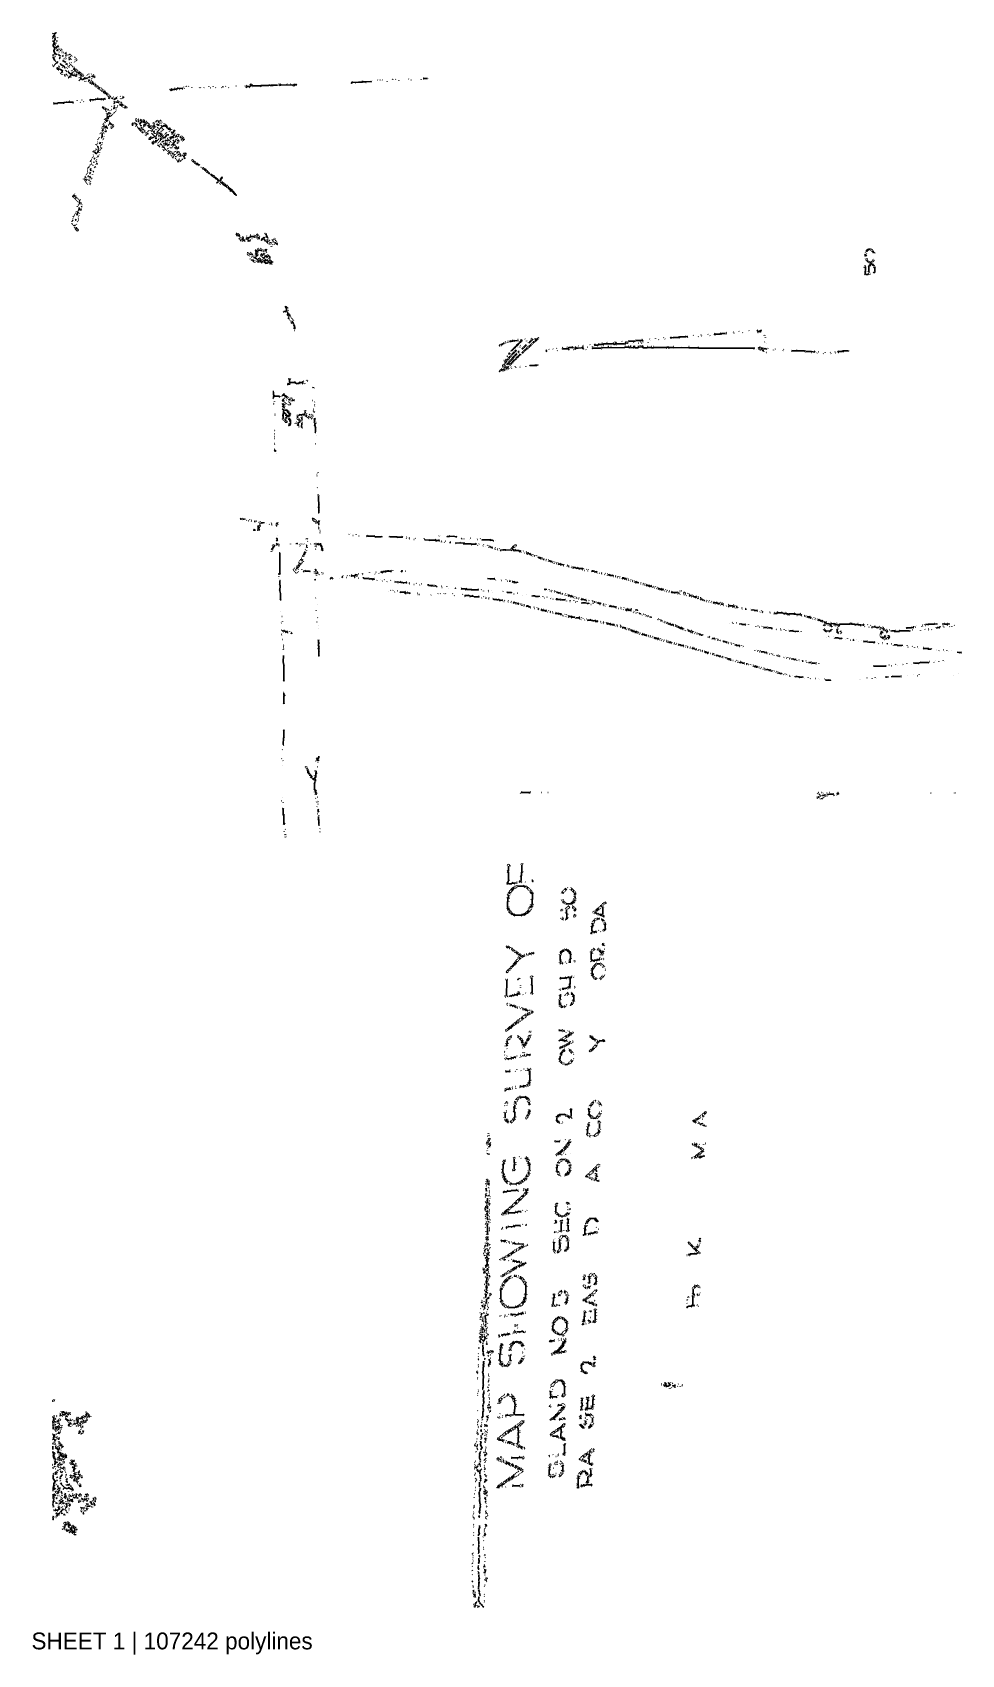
# Model space of a CAD drawing. Extents: x 1 to 2775, y -31 to 2075.
# Drawn here: x 1 to 1105, y -31 to 1897 of the extents above; entities that cross this region are included whole.
import ezdxf

# ---------------------------------------------------------------- set-up
doc = ezdxf.new("R2010")
doc.units = 0
doc.layers.add('LINEWORK', color=4, linetype='CONTINUOUS')
doc.layers.add('TITLEBLOCK', color=2, linetype='CONTINUOUS')

msp = doc.modelspace()

# ---------------------------------------------------------------- texts
at = {"layer": 'TITLEBLOCK'}
msp.add_text('SHEET 1 | 107242 polylines', height=20, dxfattribs=at).set_placement((0, -24.6667))

# ---------------------------------------------------------------- linework, layer by layer
at = {"layer": 'LINEWORK'}
for points in [[(25.1667, 1895.8333), (26, 1895)], [(25.3333, 1891.3333), (25.1667, 1891.1667)], [(25.1667, 1890.3333), (25.3333, 1890.1667)], [(25.3333, 1889.3333), (25.1667, 1889.1667)], [(26.5, 1894.3333), (26.8333, 1893.5), (25.6667, 1891.8333), (26.1667, 1890.6667), (25.6667, 1891.8333), (26.8333, 1893.5), (26.5, 1894.1667)], [(26, 1889.8333), (26, 1889.6667)], [(27.6667, 1896), (26.6667, 1895)], [(27, 1893), (27.8333, 1892), (27.6667, 1892.3333)], [(27.1667, 1890), (27.3333, 1889.8333)], [(28, 1893.8333), (27.8333, 1893.6667)], [(27.8333, 1889.3333), (28.1667, 1888), (28, 1889.1667)], [(28.3333, 1896.3333), (28.5, 1896.1667)], [(28.6667, 1895.6667), (28.3333, 1895.3333)], [(28.8333, 1890.3333), (28.6667, 1890.1667)], [(29.1667, 1895.6667), (29.3333, 1895.5)], [(29.6667, 1896.6667), (29.3333, 1896.3333)], [(31, 1891), (30.8333, 1890.8333)], [(30.8333, 1890), (31, 1889.8333)], [(25.3333, 1869.8333), (25.1667, 1869.6667)], [(25.3333, 1887), (26, 1886), (25.3333, 1886.8333)], [(26.8333, 1883.6667), (25.6667, 1881.5), (25.6667, 1880.6667), (27.6667, 1878.1667), (25.6667, 1880.6667), (25.6667, 1881.5), (26.6667, 1883.5)], [(27.3333, 1871.1667), (26.1667, 1870)], [(26.5, 1885.3333), (26.8333, 1884.6667), (26.5, 1885.1667)], [(26.5, 1881.8333), (26.8333, 1881.5)], [(28, 1887.3333), (26.6667, 1886)], [(27.8333, 1877.3333), (26.6667, 1875.1667), (26.6667, 1874.3333), (28, 1871.8333), (26.6667, 1874.3333), (26.6667, 1875.1667), (27.6667, 1877.1667)], [(27.3333, 1888), (27, 1887.6667)], [(27.5, 1883.6667), (27.6667, 1883.5)], [(28, 1884.5), (27.8333, 1884.3333)], [(27.8333, 1882.5), (28.1667, 1882.1667)], [(28.3333, 1881.3333), (28.6667, 1881)], [(28.5, 1883.3333), (29, 1882.8333)], [(28.6667, 1871.1667), (30.1667, 1870.5), (28.8333, 1871)], [(32.1667, 1881), (28.8333, 1878.5), (32, 1880.8333)], [(29, 1877.8333), (29.6667, 1877.1667)], [(29.3333, 1885.3333), (29.6667, 1885)], [(29.8333, 1875.6667), (30.8333, 1874.6667)], [(30.3333, 1887.5), (30, 1887.1667)], [(30, 1886), (30.3333, 1885.6667)], [(30.6667, 1876.3333), (31.6667, 1875.3333)], [(31.3333, 1877), (31.6667, 1876.6667)], [(31.8333, 1870.3333), (32, 1870.3333)], [(32, 1879.6667), (32.3333, 1879.3333)], [(32.5, 1876.5), (32.8333, 1876.1667)], [(32.6667, 1870.1667), (34.3333, 1868.5)], [(33, 1873.5), (32.8333, 1873.3333)], [(33.3333, 1877.1667), (33.6667, 1876.8333)], [(35.3333, 1876), (34.1667, 1874.8333)], [(35.8333, 1877.1667), (35.5, 1876.8333)], [(36.5, 1876.5), (36.1667, 1876.1667)], [(36.1667, 1874.1667), (36.5, 1873.8333)], [(36.5, 1873), (36.1667, 1872.6667)], [(38.1667, 1873), (38.5, 1872.6667)], [(41.5, 1873), (39.6667, 1871.1667)], [(42.1667, 1870.8333), (41.8333, 1870.5)], [(42.8333, 1870.1667), (42.5, 1869.8333)], [(43.6667, 1870.1667), (44, 1869.8333)], [(45, 1870.8333), (45.3333, 1870.5), (45.6667, 1870.8333), (45.3333, 1870.5)], [(46.6667, 1870), (46.5, 1869.8333)], [(25.1667, 1867.5), (26.1667, 1866.5), (27.5, 1863.6667), (28.8333, 1862.3333), (27.5, 1863.6667), (26.1667, 1866.5)], [(25.3333, 1858), (25.1667, 1857.8333)], [(26, 1869.3333), (25.6667, 1869)], [(26, 1856.8333), (25.6667, 1856.5)], [(26.8333, 1867.5), (26.3333, 1867)], [(26.6667, 1856.1667), (26.3333, 1855.8333)], [(27.3333, 1857.5), (26.8333, 1857)], [(27.5, 1866.6667), (27.1667, 1866.3333)], [(29.5, 1860.1667), (27.5, 1858.1667)], [(28, 1868.6667), (27.6667, 1868.3333)], [(28.6667, 1868), (28.3333, 1867.6667)], [(30.1667, 1854), (29.8333, 1853.6667)], [(31.5, 1862.1667), (30, 1860.3333), (30.3333, 1861)], [(30.1667, 1854.8333), (30.6667, 1854.1667), (33, 1853), (30.3333, 1854.6667)], [(30.8333, 1853.3333), (30.5, 1853)], [(31.5, 1852.6667), (31.1667, 1852.3333)], [(32.1667, 1852), (31.8333, 1851.6667)], [(32.1667, 1856.8333), (33.1667, 1855.8333)], [(33.1667, 1855), (32.6667, 1854.5)], [(34.1667, 1867.3333), (33.3333, 1865.6667), (34.1667, 1867.1667)], [(33.6667, 1863.5), (33.8333, 1863.3333)], [(34, 1859.6667), (35.3333, 1858.3333), (38.3333, 1856.6667), (35.3333, 1858.3333)], [(34.1667, 1852.8333), (37, 1851.1667), (34.3333, 1852.6667)], [(37, 1855.5), (36.6667, 1855.1667)], [(38.1667, 1869.3333), (36.8333, 1868.6667), (38, 1869.1667)], [(36.8333, 1863.3333), (40.5, 1861.5), (37, 1863.1667)], [(38.6667, 1865.3333), (38.3333, 1865)], [(39.3333, 1856.6667), (39, 1856), (39.8333, 1854.5), (39, 1856), (39.1667, 1856.5)], [(39.3333, 1851.8333), (39.1667, 1851.6667)], [(39.6667, 1866.5), (40, 1866.1667)], [(40.3333, 1869.5), (41.1667, 1868.8333), (40.5, 1869.3333)], [(40.3333, 1851.6667), (42.3333, 1849.6667)], [(41.1667, 1866.5), (40.8333, 1866.1667)], [(40.8333, 1865.3333), (41.1667, 1865)], [(41.5, 1859.6667), (41, 1858.8333), (41.3333, 1859.5)], [(41.8333, 1859.5), (42.5, 1859), (42.1667, 1859.1667)], [(42.1667, 1855), (41.8333, 1854.6667)], [(42.8333, 1854.1667), (42.5, 1853.8333)], [(43.3333, 1856.8333), (43, 1856.5)], [(44, 1856.1667), (43.6667, 1855.8333)], [(44.5, 1851), (43.6667, 1850.1667)], [(44.1667, 1866.8333), (44.6667, 1866.6667), (44.3333, 1866.8333)], [(44.6667, 1855.5), (44.3333, 1855.1667)], [(45.5, 1864.8333), (44.6667, 1864.1667), (45, 1864.3333)], [(44.6667, 1857.3333), (45.1667, 1857), (44.8333, 1857.1667)], [(45.3333, 1866.5), (46, 1865.6667), (45.8333, 1866)], [(45.3333, 1860.3333), (45.6667, 1860)], [(46.3333, 1859.1667), (45.8333, 1858.6667)], [(46.5, 1868.3333), (46, 1867.8333)], [(46.6667, 1865), (47.1667, 1864.6667), (46.8333, 1864.8333)], [(47, 1858.3333), (46.6667, 1858)], [(47.6667, 1869.5), (47.3333, 1869.1667)], [(47.3333, 1861), (47.6667, 1860.6667)], [(47.6667, 1857.6667), (47.3333, 1857.3333)], [(47.3333, 1851.3333), (47.6667, 1851)], [(48.3333, 1868.8333), (48, 1868.5)], [(48, 1864.6667), (48.1667, 1864.5)], [(48.3333, 1857), (48, 1856.6667)], [(48.8333, 1851.3333), (48.5, 1851)], [(49, 1856.3333), (48.6667, 1856)], [(49.5, 1853.3333), (52.1667, 1851.8333), (49.8333, 1853.3333)], [(50.5, 1855.6667), (50.1667, 1855.3333)], [(50.8333, 1861.6667), (51.1667, 1861.3333)], [(51.5, 1854.5), (50.8333, 1854), (51.3333, 1854.3333)], [(51.8333, 1867.5), (51.3333, 1867)], [(51.8333, 1850.6667), (51.3333, 1850.1667)], [(51.5, 1864.5), (51.8333, 1864.1667)], [(52.5, 1866.6667), (52.1667, 1866.3333)], [(52.1667, 1862.3333), (52.5, 1862)], [(53.1667, 1866), (52.8333, 1865.6667)], [(52.8333, 1863), (53.1667, 1862.6667)], [(53.1667, 1853.5), (52.8333, 1853.1667)], [(53.1667, 1851), (53.6667, 1850.6667), (53.3333, 1850.8333)], [(54, 1865.3333), (53.5, 1864.8333)], [(53.5, 1864), (54, 1863.5)], [(54, 1852.8333), (53.6667, 1852.5)], [(54.6667, 1852.1667), (54.3333, 1851.8333)], [(55.3333, 1850.8333), (55, 1850.5)], [(34.3333, 1848.5), (34, 1848.1667)], [(35, 1847.8333), (34.6667, 1847.5)], [(35.6667, 1847.1667), (35.3333, 1846.8333)], [(37.1667, 1850.3333), (35.8333, 1849), (37, 1850.1667)], [(37, 1847.1667), (37.3333, 1846.8333)], [(38.8333, 1846.6667), (39.6667, 1845.8333)], [(39.1667, 1845.6667), (38.8333, 1845.3333)], [(39.8333, 1845), (39.5, 1844.6667)], [(40.3333, 1845), (40.6667, 1844.6667)], [(42, 1847.1667), (41.1667, 1846.5), (41.5, 1846.6667)], [(42.5, 1845.6667), (42.8333, 1845.3333)], [(43.6667, 1849.3333), (44.8333, 1848.8333), (47, 1846.6667), (44.8333, 1848.8333), (43.8333, 1849.3333)], [(43.8333, 1842.8333), (43.6667, 1842.6667)], [(44.3333, 1844.5), (44.6667, 1844.1667)], [(46.8333, 1845.6667), (46.1667, 1844.5), (44.5, 1843.5), (46.1667, 1844.5), (46.8333, 1845.5)], [(44.5, 1843), (44.8333, 1842.6667)], [(46.6667, 1843.6667), (47, 1843.3333)], [(47.3333, 1846.6667), (49.8333, 1845.3333), (52.3333, 1845.8333), (49.8333, 1845.3333), (47.5, 1846.5)], [(49.3333, 1849.1667), (48.3333, 1848.5), (47.5, 1847), (48.3333, 1848.5), (49.1667, 1849)], [(47.8333, 1850), (48.1667, 1849.6667)], [(49.8333, 1850), (49.5, 1849.6667)], [(50.6667, 1847.3333), (51, 1847)], [(52.1667, 1844.3333), (52.5, 1844)], [(53, 1849.8333), (52.6667, 1849.5)], [(54, 1847.3333), (53, 1846.3333)], [(53, 1845.6667), (53.8333, 1845), (53.5, 1845.1667)], [(54.5, 1849.1667), (54.1667, 1848.8333)], [(54.6667, 1849.8333), (57.1667, 1848), (55.5, 1849)], [(55.1667, 1848.5), (54.8333, 1848.1667)], [(55.8333, 1847.8333), (55.5, 1847.5)], [(56.5, 1846.3333), (56.1667, 1846)], [(56.1667, 1843.1667), (56.5, 1842.8333)], [(58.3333, 1841.3333), (56.1667, 1839.1667)], [(57.3333, 1850), (57, 1849.6667)], [(58.1667, 1849.3333), (57.8333, 1849)], [(58, 1847), (59.1667, 1845.5), (58.1667, 1846.8333)], [(59.1667, 1844.5), (58.1667, 1842.6667), (58.5, 1842), (58.1667, 1842.6667), (59, 1844.3333)], [(58.8333, 1848.6667), (58.5, 1848.3333)], [(62.8333, 1841.8333), (61, 1840.8333), (60.1667, 1840.8333), (59, 1841.5), (60.1667, 1840.8333), (61, 1840.8333), (62.6667, 1841.6667)], [(59.5, 1848), (59.1667, 1847.6667)], [(60.1667, 1845.3333), (60, 1845.1667)], [(60.8333, 1847.3333), (60.5, 1847)], [(60.5, 1845.1667), (61.3333, 1844.5), (60.6667, 1845)], [(61.5, 1846.6667), (61.1667, 1846.3333)], [(62.3333, 1845.8333), (62, 1845.5)], [(62.8333, 1843.3333), (63.3333, 1842.8333)], [(63.5, 1838.8333), (63.1667, 1838.5)], [(66.8333, 1842.6667), (64.5, 1841.8333), (63.5, 1842), (64.5, 1841.8333), (67, 1842.6667)], [(64.6667, 1838.8333), (65, 1838.5)], [(65.8333, 1845.8333), (66.1667, 1845.5)], [(66.6667, 1846.6667), (67.1667, 1846.1667)], [(67.6667, 1838.8333), (67.3333, 1838.5)], [(67.6667, 1840.8333), (68.8333, 1839.1667), (67.8333, 1840.6667)], [(68, 1847.3333), (68.3333, 1847)], [(68.5, 1838.1667), (68, 1837.6667)], [(69.6667, 1844.3333), (68.1667, 1843.1667), (69.1667, 1843.8333)], [(69.6667, 1836.6667), (69.3333, 1836.3333)], [(70.3333, 1836), (70, 1835.6667)], [(70.3333, 1838.1667), (70.5, 1838)], [(70.6667, 1837), (70.5, 1836.8333)], [(71.3333, 1847.3333), (71, 1847)], [(71, 1841.5), (71.3333, 1841.1667)], [(71.3333, 1839.6667), (71, 1839.3333)], [(71.8333, 1835.3333), (71.5, 1835)], [(72, 1844.6667), (71.6667, 1844.5), (72.6667, 1844.6667), (73.8333, 1844), (72.6667, 1844.6667)], [(71.6667, 1842.1667), (72, 1841.8333)], [(72, 1839), (71.6667, 1838.6667)], [(71.6667, 1837), (73.8333, 1835.5), (72.1667, 1836.5)], [(72.6667, 1838.3333), (72.3333, 1838)], [(74, 1846.6667), (72.8333, 1845.5)], [(73.3333, 1837.5), (73, 1837.1667)], [(73.8333, 1834.6667), (73.5, 1834.3333)], [(74, 1836.8333), (73.6667, 1836.5)], [(74.8333, 1845.1667), (74.5, 1844.8333)], [(74.5, 1843), (74.8333, 1842.6667)], [(75.3333, 1833.1667), (75, 1832.8333)], [(75.5, 1844.5), (75.1667, 1844.1667)], [(75.1667, 1843.6667), (75.5, 1843.3333)], [(75.5, 1836.1667), (75.1667, 1835.8333)], [(75.1667, 1835), (76.1667, 1833.8333), (76, 1834.1667)], [(76, 1832.5), (75.6667, 1832.1667)], [(76.1667, 1835.5), (75.8333, 1835.1667)], [(76.6667, 1831.8333), (76.3333, 1831.5)], [(76.8333, 1834.8333), (76.5, 1834.5)], [(77.3333, 1832.8333), (78, 1832.3333), (77.5, 1832.8333)], [(78.1667, 1834.1667), (77.6667, 1833.6667)], [(78, 1831.1667), (77.6667, 1830.8333)], [(79, 1833.3333), (78.6667, 1833)], [(79.6667, 1832.6667), (79.3333, 1832.3333)], [(79.3333, 1831.3333), (80.6667, 1830.3333), (79.5, 1831.1667)], [(80.3333, 1832), (80, 1831.6667)], [(81.6667, 1831.3333), (81.3333, 1831)], [(173.5, 1831.3333), (173.8333, 1831)], [(180.5, 1832), (180.8333, 1831.6667)], [(183.3333, 1832.6667), (183.6667, 1832.3333)], [(184.5, 1832.6667), (184.1667, 1832.3333)], [(186.6667, 1832.6667), (187, 1832.3333)], [(190.3333, 1831.1667), (190.6667, 1830.8333)], [(199.5, 1831.1667), (199.1667, 1830.8333)], [(200.8333, 1831.1667), (201.1667, 1830.8333)], [(205.1667, 1831.1667), (204.8333, 1830.8333)], [(210.8333, 1832.6667), (210.5, 1832.3333)], [(215.8333, 1832.6667), (216, 1832.5)], [(219, 1831.1667), (218.6667, 1830.8333)], [(225.8333, 1831.1667), (226.1667, 1830.8333)], [(227.5, 1832.6667), (227.3333, 1832.5)], [(227.5, 1831.8333), (227.6667, 1831.6667)], [(230.5, 1832.6667), (230.8333, 1832.3333)], [(234.1667, 1831.1667), (234.5, 1830.8333)], [(243, 1833.3333), (243.3333, 1833)], [(254, 1833.3333), (253.6667, 1833)], [(253.6667, 1831.8333), (254, 1831.5)], [(254.8333, 1833.3333), (255.1667, 1833)], [(255.1667, 1831.8333), (254.8333, 1831.5)], [(255.5, 1834.1667), (256, 1833.6667)], [(255.8333, 1831.1667), (255.5, 1830.8333)], [(260.8333, 1833.5), (259, 1832.5), (256, 1832.3333), (259, 1832.5), (260.8333, 1833.5), (261.8333, 1833.1667), (261, 1833.5)], [(259.1667, 1831.1667), (259.5, 1830.8333)], [(259.6667, 1835.5), (260.6667, 1834.5)], [(261.5, 1835.5), (261.1667, 1835.1667)], [(262.3333, 1834.8333), (262, 1834.5)], [(262, 1831.8333), (262.3333, 1831.5)], [(284.5, 1834.1667), (281.8333, 1833.5), (262.6667, 1833.1667), (272.1667, 1833.1667), (272.6667, 1833.5), (281.8333, 1833.5), (284.5, 1834.1667), (285.8333, 1833.8333), (286.5, 1834.1667), (291.8333, 1834.1667), (286.5, 1834.1667), (286, 1833.8333), (285.3333, 1834.1667)], [(272.3333, 1832.5), (272.6667, 1832.1667)], [(281.8333, 1834.8333), (282.1667, 1834.5)], [(284.1667, 1833.1667), (284.5, 1832.8333)], [(285.6667, 1833.1667), (285.3333, 1832.8333)], [(286.1667, 1833.1667), (286.5, 1832.8333)], [(292.6667, 1834.5), (292.5, 1834.3333)], [(292.5, 1833.8333), (292.8333, 1833.5)], [(293.6667, 1835.5), (293.8333, 1835.3333)], [(294.8333, 1834), (294.3333, 1833.5)], [(294.5, 1834.8333), (296.3333, 1834.1667), (307.6667, 1834.5), (311.6667, 1833.8333), (312.3333, 1834.5), (313.6667, 1834.5), (312.3333, 1834.5), (311.6667, 1833.8333), (307.6667, 1834.5), (296.3333, 1834.1667), (294.6667, 1834.6667)], [(296.3333, 1835.5), (296, 1835.1667)], [(303.3333, 1835.5), (303.6667, 1835.1667)], [(308.1667, 1835.5), (307.8333, 1835.1667)], [(310.6667, 1833.1667), (310.3333, 1832.8333)], [(311.6667, 1835.5), (312, 1835.1667)], [(312, 1833.1667), (312.3333, 1832.8333)], [(315, 1835.5), (314.3333, 1834.8333)], [(314.3333, 1834.1667), (315, 1833.5)], [(397.6667, 1838.3333), (397.1667, 1838), (393.5, 1838), (393, 1837.6667), (381.1667, 1837.3333), (379.8333, 1836.3333), (381.1667, 1837.3333), (403, 1838.3333)], [(379.8333, 1837.5), (380.1667, 1837.1667)], [(380.5, 1838.3333), (381, 1837.8333)], [(384.8333, 1836.6667), (385.1667, 1836.3333)], [(393, 1839), (393.3333, 1838.6667)], [(397.3333, 1837.3333), (397.6667, 1837)], [(403.8333, 1838.6667), (403.6667, 1838.5)], [(403.6667, 1838), (404, 1837.6667)], [(405.5, 1839.6667), (405.6667, 1839.5)], [(411, 1840.3333), (411.3333, 1840)], [(414.3333, 1840.3333), (414, 1840)], [(416.6667, 1840.3333), (417, 1840)], [(422.3333, 1838.8333), (422.6667, 1838.5)], [(428.3333, 1841), (428.6667, 1840.6667)], [(429.6667, 1841), (429.3333, 1840.6667)], [(432.5, 1841), (432.8333, 1840.6667)], [(436.1667, 1839.5), (436.5, 1839.1667)], [(447.8333, 1841.6667), (448.1667, 1841.3333)], [(450.8333, 1840.1667), (451.1667, 1839.8333)], [(462.8333, 1840.6667), (463, 1840.5)], [(465.1667, 1842.5), (465.5, 1842.1667)], [(465.5, 1841.6667), (465.3333, 1841.5)], [(466.1667, 1841.8333), (470.3333, 1841.8333)], [(471.3333, 1842.5), (471, 1842.1667)], [(471, 1841.6667), (471.1667, 1841.5)], [(26.3333, 1813.3333), (27, 1812.6667)], [(27, 1812), (26.3333, 1811.3333)], [(49.6667, 1814.3333), (49.1667, 1814), (45.5, 1814), (45, 1813.6667), (38.6667, 1813.3333), (38.1667, 1813), (31.6667, 1813), (30.5, 1812.3333), (27.6667, 1812.3333), (30.5, 1812.3333), (31.6667, 1813), (38.1667, 1813), (38.6667, 1813.3333), (49.5, 1814.1667)], [(31.1667, 1814), (31.5, 1813.6667)], [(38.3333, 1812.3333), (38.6667, 1812)], [(41.6667, 1814.6667), (42, 1814.3333)], [(45, 1815.3333), (45.3333, 1815)], [(49.3333, 1813.1667), (49.8333, 1812.6667)], [(54.1667, 1816), (54.5, 1815.6667)], [(57.8333, 1813.8333), (58.1667, 1813.5)], [(59.6667, 1816.6667), (60, 1816.3333)], [(62, 1814.5), (62.3333, 1814.1667)], [(69.3333, 1817.5), (69.8333, 1817)], [(87.8333, 1818.1667), (85.3333, 1817.5), (83.1667, 1817.8333), (82.6667, 1817.5), (78.8333, 1817.5), (76.3333, 1816.8333), (70.6667, 1816.5), (69.5, 1815.8333), (70.6667, 1816.5), (76.3333, 1816.8333), (78.8333, 1817.5), (82.6667, 1817.5), (83.1667, 1817.8333), (85.3333, 1817.5), (87.6667, 1818)], [(70.3333, 1815.1667), (70.6667, 1814.8333)], [(73, 1815.8333), (73.3333, 1815.5)], [(76.3333, 1818.1667), (76.6667, 1817.8333)], [(78.6667, 1830.5), (78.3333, 1830.1667)], [(78.3333, 1818.8333), (78.6667, 1818.5)], [(80.3333, 1829.8333), (79.8333, 1829.3333)], [(81.5, 1829), (81.1667, 1828.6667)], [(82.1667, 1828.3333), (81.8333, 1828)], [(82.8333, 1827.6667), (82.5, 1827.3333)], [(83.1667, 1830.6667), (82.8333, 1830.3333)], [(82.8333, 1816.5), (83.1667, 1816.1667)], [(83.6667, 1827), (83.3333, 1826.6667)], [(83.8333, 1830), (83.5, 1829.6667)], [(83.5, 1828.3333), (84.3333, 1827.5)], [(84.3333, 1826.3333), (84, 1826)], [(84.5, 1829.1667), (84.1667, 1828.8333)], [(85, 1816.5), (84.6667, 1816.1667)], [(85.6667, 1825.5), (85.3333, 1825.1667)], [(85.8333, 1828.5), (85.5, 1828.1667)], [(85.5, 1827), (89.1667, 1823.6667), (87.5, 1825)], [(85.5, 1816.5), (85.8333, 1816.1667)], [(86.3333, 1824.8333), (86, 1824.5)], [(86.5, 1827.8333), (86.1667, 1827.5)], [(87, 1824.1667), (86.6667, 1823.8333)], [(87.3333, 1827.1667), (87, 1826.8333)], [(87.5, 1817.3333), (88, 1816.8333)], [(88, 1826.5), (87.6667, 1826.1667)], [(88.5, 1823.5), (88.1667, 1823.1667)], [(88.6667, 1825.8333), (88.3333, 1825.5)], [(89.1667, 1822.8333), (88.8333, 1822.5)], [(89.3333, 1825), (89, 1824.6667)], [(90.5, 1822.1667), (90.1667, 1821.8333)], [(90.6667, 1824.3333), (90.3333, 1824)], [(90.3333, 1823.1667), (90.6667, 1822.8333)], [(91.5, 1821), (90.8333, 1820.3333)], [(91.5, 1823.6667), (91, 1823.1667)], [(91.6667, 1819.5), (92, 1819.1667)], [(93, 1819), (91.8333, 1818.3333), (92.8333, 1818.8333)], [(92.8333, 1822.3333), (92.5, 1822)], [(92.8333, 1820.6667), (93.5, 1819.8333), (93.3333, 1820.1667)], [(93.5, 1821.6667), (93.1667, 1821.3333)], [(94.1667, 1820.8333), (93.8333, 1820.5)], [(95.1667, 1818.8333), (96.6667, 1818), (95.3333, 1818.6667)], [(97.6667, 1820.1667), (97.3333, 1819.8333)], [(97.8333, 1815.8333), (98, 1815.6667)], [(98, 1815.1667), (99, 1813.6667), (98.1667, 1812.1667), (99, 1813.6667), (98.5, 1814.6667)], [(101.3333, 1819), (98.1667, 1817.1667), (101.1667, 1818.8333)], [(100.8333, 1818), (101.1667, 1817.6667)], [(101.1667, 1814), (100.8333, 1813.8333), (102, 1814), (103.6667, 1813.3333), (102, 1814)], [(101.3333, 1820.1667), (101.6667, 1819.8333)], [(102.5, 1816), (102.1667, 1815.6667)], [(103.1667, 1815.3333), (102.8333, 1815)], [(104.6667, 1814.6667), (104.3333, 1814.3333)], [(105.5, 1820.8333), (105.8333, 1820.5)], [(105.8333, 1818), (105.5, 1817.6667)], [(106.1667, 1812.8333), (106, 1812.6667)], [(106.6667, 1814), (106.3333, 1813.6667)], [(107, 1818), (107.3333, 1817.6667)], [(107.3333, 1813.3333), (107, 1813)], [(107.8333, 1818.6667), (108.1667, 1818.3333)], [(108.3333, 1820), (109.5, 1819), (108.6667, 1819.6667)], [(108.8333, 1820.8333), (108.5, 1820.5)], [(109.5, 1820.1667), (109.1667, 1819.8333)], [(179.5, 1830.6667), (179, 1830.3333), (174, 1830), (170, 1829), (167.1667, 1829), (165.6667, 1828.1667), (164.5, 1829.1667), (165.6667, 1828.1667), (167.1667, 1829), (170, 1829), (174, 1830), (179.3333, 1830.5)], [(164.8333, 1828.3333), (164.5, 1828)], [(165.5, 1827.6667), (165.1667, 1827.3333)], [(165.8333, 1830), (166.3333, 1829.5)], [(166.8333, 1827.6667), (167.1667, 1827.3333)], [(170, 1830.6667), (170.3333, 1830.3333)], [(172.3333, 1828.3333), (172.6667, 1828)], [(175.8333, 1829), (176.1667, 1828.6667)], [(179.1667, 1829.8333), (179.6667, 1829.3333)], [(181.3333, 1830.5), (181.6667, 1830.1667)], [(212.8333, 1831), (213, 1830.8333)], [(227.8333, 1831), (227.6667, 1830.8333)], [(30.6667, 1811.6667), (31, 1811.3333)], [(84, 1808.3333), (86.3333, 1806.3333), (84.6667, 1807.6667)], [(84.3333, 1807.5), (84, 1807.1667)], [(85, 1806.8333), (84.6667, 1806.5)], [(85.6667, 1806.1667), (85.3333, 1805.8333)], [(85.8333, 1808.3333), (85.5, 1808)], [(86.3333, 1805.5), (86, 1805.1667)], [(86.5, 1807.6667), (86.1667, 1807.3333)], [(86.6667, 1793.8333), (87.1667, 1793.3333)], [(87.8333, 1804.6667), (87.5, 1804.3333)], [(87.5, 1794.5), (87.8333, 1794.1667)], [(88, 1807), (87.6667, 1806.6667)], [(87.6667, 1805.8333), (88.5, 1805.1667), (88.1667, 1805.3333)], [(88, 1793.1667), (89.5, 1791), (88.1667, 1793)], [(88.5, 1803.3333), (88.1667, 1803)], [(89.8333, 1795.6667), (88.3333, 1794.1667)], [(89.1667, 1802.6667), (88.8333, 1802.3333)], [(88.8333, 1800.8333), (89.1667, 1800.5)], [(89.3333, 1806.3333), (89, 1806)], [(90.6667, 1792.8333), (89.6667, 1791.3333), (90.5, 1792.6667)], [(91.6667, 1800.6667), (90.6667, 1800), (89.8333, 1798.3333), (90.6667, 1800), (91.5, 1800.5)], [(89.8333, 1797.1667), (91.1667, 1794.1667), (90, 1797)], [(91.5, 1805.6667), (90.3333, 1804.5)], [(93.3333, 1797.8333), (91, 1796.1667), (92.8333, 1797.3333)], [(91.6667, 1801.8333), (92, 1801.3333), (91.8333, 1801.6667)], [(92.1667, 1804.1667), (91.8333, 1803.8333)], [(92.6667, 1800.6667), (93.5, 1800.1667), (94, 1800.5), (93.6667, 1800.1667), (92.8333, 1800.5)], [(93.8333, 1797.1667), (94.1667, 1796.8333)], [(94.3333, 1804.1667), (94.6667, 1803.8333)], [(94.6667, 1798.5), (95.6667, 1797.5)], [(95.5, 1809), (95, 1808.5)], [(95, 1805.6667), (95.5, 1805.1667)], [(96, 1799.1667), (96.3333, 1798.8333)], [(96.6667, 1799.8333), (97, 1799.5)], [(98.5, 1808.1667), (97.8333, 1806), (98.5, 1807.6667)], [(98, 1801.3333), (98.3333, 1801)], [(98.1667, 1809.6667), (98.5, 1809.1667), (98.3333, 1809.5)], [(98.6667, 1802), (99, 1801.6667)], [(99.5, 1802.6667), (99.8333, 1802.3333)], [(100.1667, 1806.8333), (100.5, 1806.5)], [(100.5, 1805.6667), (100.1667, 1805.3333)], [(100.1667, 1803.3333), (100.5, 1803)], [(100.8333, 1807.5), (101.1667, 1807.1667)], [(102.5, 1809.8333), (102.1667, 1809.5)], [(102.1667, 1808.8333), (102.5, 1808.5)], [(104.5, 1811.6667), (104.1667, 1811.3333)], [(105.8333, 1811), (104.8333, 1810)], [(106, 1811.6667), (107.8333, 1810), (107.5, 1810.1667)], [(106.5, 1809.6667), (106.1667, 1809.3333)], [(107.3333, 1809), (106.8333, 1808.5)], [(108.1667, 1811.8333), (107.8333, 1811.5)], [(108.6667, 1808.1667), (108.3333, 1807.8333)], [(108.8333, 1811.1667), (108.5, 1810.8333)], [(109.5, 1810.5), (109.1667, 1810.1667)], [(110, 1807.5), (109.6667, 1807.1667)], [(110.1667, 1809.8333), (109.8333, 1809.5)], [(110.6667, 1808.1667), (112.1667, 1807.5), (111, 1808.1667)], [(111.3333, 1806.8333), (111, 1806.5)], [(112.3333, 1809.1667), (111.8333, 1808.6667)], [(113.6667, 1808.3333), (113.1667, 1807.8333)], [(113.1667, 1807), (113.6667, 1806.5)], [(123.8333, 1793), (123.5, 1792.6667)], [(123.8333, 1794.3333), (124.3333, 1793.6667), (124, 1794.1667)], [(124.8333, 1794.5), (124.5, 1794.1667)], [(127.5, 1793.8333), (126.5, 1792.8333)], [(129.1667, 1793.1667), (131.1667, 1791.8333), (130, 1792.3333)], [(133.1667, 1793.1667), (132.8333, 1792.8333)], [(81.1667, 1776.5), (81.5, 1776.1667)], [(81.8333, 1777.1667), (82.1667, 1776.8333)], [(82.5, 1777.8333), (82.8333, 1777.5)], [(83.3333, 1783.3333), (83.6667, 1783)], [(84, 1776), (83.8333, 1773), (83.3333, 1771.3333), (83.8333, 1773), (83.8333, 1775.8333)], [(84, 1784.8333), (84.3333, 1784.5)], [(84.3333, 1777.3333), (84, 1776.8333), (84.1667, 1777.1667)], [(85.1667, 1781.8333), (84.1667, 1779.5), (85, 1781.6667)], [(84.6667, 1787.5), (85, 1787.1667)], [(85.1667, 1782.8333), (85.3333, 1782.6667)], [(85.3333, 1788.3333), (85.8333, 1787.8333)], [(86.5, 1786), (85.5, 1784.5), (86.3333, 1785.8333)], [(85.8333, 1777.8333), (85.5, 1777.5)], [(86, 1787), (86.3333, 1786.6667)], [(86.5, 1779.8333), (86, 1779.3333)], [(86.5, 1776.5), (86.1667, 1776.1667)], [(87.1667, 1790.3333), (86.6667, 1789.8333)], [(88, 1784), (86.8333, 1782.8333)], [(87, 1786.3333), (87.3333, 1786.3333)], [(87.8333, 1789.5), (87.5, 1789.1667)], [(87.8333, 1779), (87.5, 1778.6667)], [(88, 1782), (87.6667, 1781.6667)], [(87.8333, 1779.6667), (88.6667, 1778.6667), (88, 1779.5)], [(88, 1785.6667), (90, 1782.8333), (88.1667, 1785.5)], [(88.6667, 1780.6667), (88.3333, 1780.3333)], [(89.1667, 1783.1667), (88.8333, 1782.8333)], [(91.1667, 1786.6667), (91.5, 1786.3333)], [(91.8333, 1787.3333), (92.1667, 1787)], [(92.8333, 1791), (92.5, 1790.6667)], [(92.5, 1788.8333), (93.1667, 1788.5), (92.6667, 1788.8333)], [(93.5, 1789.6667), (93.1667, 1789.3333)], [(94, 1787.3333), (93.6667, 1787)], [(94.1667, 1789), (93.8333, 1788.6667)], [(94.3333, 1784.8333), (94.8333, 1784.3333)], [(94.6667, 1783.8333), (94.3333, 1783.5)], [(94.8333, 1788.3333), (94.5, 1788)], [(94.5, 1787.5), (95, 1787.1667), (94.6667, 1787.3333)], [(95.1667, 1786.5), (95, 1786.3333)], [(95.3333, 1783.1667), (95, 1782.8333), (95.3333, 1783.1667), (95.6667, 1782.8333)], [(96.3333, 1784.8333), (95.8333, 1784.3333)], [(96, 1786.8333), (96.5, 1786.5), (96.1667, 1786.6667)], [(96, 1783.8333), (96.3333, 1783.5)], [(97, 1787.5), (96.6667, 1787.1667)], [(97.1667, 1784.8333), (97.6667, 1784.3333)], [(97.6667, 1786.8333), (97.3333, 1786.5)], [(119.3333, 1788.3333), (119.6667, 1788)], [(119.6667, 1787.3333), (119.3333, 1787)], [(120, 1789), (120.3333, 1788.6667)], [(120.3333, 1786.6667), (120, 1786.3333), (120.3333, 1786.6667), (120.6667, 1786.3333)], [(120.6667, 1788), (120.3333, 1787.5), (120.6667, 1788), (121.1667, 1788)], [(121.5, 1789.6667), (121.8333, 1789.3333)], [(122.5, 1788.3333), (123.5, 1788.3333), (125.3333, 1787.3333), (123.5, 1788.3333)], [(125.1667, 1786.6667), (123.5, 1785)], [(125.1667, 1792.1667), (124.5, 1791.1667), (124.8333, 1791.8333)], [(126, 1784.6667), (125.6667, 1784.3333)], [(126.6667, 1783.8333), (126.3333, 1783.5)], [(126.5, 1792.1667), (128, 1790.6667)], [(127, 1790.3333), (127.3333, 1790)], [(127.3333, 1782.5), (127, 1782.1667)], [(128, 1781.1667), (127.6667, 1780.8333)], [(128.1667, 1783.1667), (128, 1782.6667), (128.5, 1781.8333), (128, 1782.6667), (128.1667, 1783)], [(128.6667, 1780.5), (128.3333, 1780.1667)], [(131.1667, 1790.8333), (128.5, 1787.8333), (130, 1789.6667)], [(129.5, 1792.1667), (129.1667, 1791.8333)], [(129.5, 1779.6667), (129.1667, 1779.3333)], [(129.3333, 1786.3333), (130.3333, 1785.8333), (129.5, 1786.3333)], [(129.6667, 1782), (129.3333, 1781.6667)], [(129.3333, 1780.8333), (130.1667, 1780.1667), (129.8333, 1780.3333)], [(130.1667, 1779), (129.8333, 1778.6667)], [(130.6667, 1780.1667), (130.3333, 1779.8333), (130.8333, 1780.1667)], [(130.5, 1784), (131, 1783), (130.5, 1783.8333)], [(131.1667, 1781.8333), (131.3333, 1781.6667)], [(132.1667, 1778.3333), (131.1667, 1777.3333)], [(132.1667, 1791.5), (133.6667, 1790.6667), (135.3333, 1789), (132.5, 1791.5)], [(133.1667, 1782), (132.1667, 1781)], [(132.1667, 1779.6667), (132.5, 1779.3333)], [(132.8333, 1789.5), (132.5, 1789.1667)], [(132.8333, 1784.6667), (133.1667, 1784.3333)], [(132.8333, 1777.6667), (133.1667, 1777.3333)], [(135.5, 1788), (133.1667, 1786.1667), (135.3333, 1787.8333)], [(134.5, 1792.5), (134, 1792)], [(134.1667, 1785.3333), (134.5, 1785)], [(134.5, 1780.6667), (134.1667, 1780.3333)], [(134.1667, 1779.1667), (134.6667, 1778.8333), (134.3333, 1779)], [(135.1667, 1791.6667), (134.8333, 1791.3333)], [(135.1667, 1780), (134.8333, 1779.6667)], [(134.8333, 1778.3333), (135.1667, 1778)], [(135.6667, 1774.8333), (135.3333, 1774.5)], [(135.5, 1786), (135.8333, 1785.6667)], [(135.5, 1776.1667), (135.6667, 1776)], [(136, 1777.1667), (136.3333, 1776.8333)], [(136.3333, 1774.1667), (136, 1773.8333)], [(136.5, 1791), (136.1667, 1790.6667)], [(136.3333, 1788.5), (137, 1788.1667), (136.5, 1788.3333)], [(137, 1775.5), (136.5, 1775)], [(136.6667, 1777.8333), (137, 1777.5)], [(137.3333, 1790.3333), (137, 1790)], [(137.8333, 1786), (137.5, 1785.6667)], [(137.5, 1778.5), (137.8333, 1778.1667)], [(138, 1789.6667), (137.6667, 1789.3333)], [(139, 1776.6667), (137.6667, 1776), (138.8333, 1776.5)], [(138.5, 1785.3333), (138.1667, 1785)], [(138.1667, 1779.1667), (138.5, 1778.8333)], [(138.6667, 1789), (138.3333, 1788.6667)], [(138.6667, 1786.6667), (140.3333, 1785), (141.1667, 1784.6667), (140.3333, 1785)], [(139.1667, 1784.6667), (138.8333, 1784.3333)], [(138.8333, 1780), (139.3333, 1779.5)], [(140, 1788.3333), (139, 1787.3333)], [(140, 1784), (139.5, 1783.5)], [(140.6667, 1786.8333), (140.3333, 1786.5)], [(141.1667, 1783.1667), (140.8333, 1782.8333)], [(140.8333, 1780.6667), (141.1667, 1780.3333)], [(142, 1782.5), (141.6667, 1782.1667)], [(142.1667, 1786.1667), (141.8333, 1785.8333)], [(144.6667, 1781.1667), (142.3333, 1778.8333)], [(142.8333, 1785.5), (142.5, 1785.1667)], [(142.6667, 1783.6667), (143.1667, 1783.3333), (142.8333, 1783.5)], [(142.6667, 1776.8333), (146, 1773.3333), (145.8333, 1773.6667)], [(143.3333, 1781.8333), (143, 1781.5)], [(144.1667, 1784.8333), (143.8333, 1784.5)], [(144.3333, 1789), (144.6667, 1788.6667)], [(144.6667, 1786), (144.3333, 1785.6667)], [(145.5, 1779.1667), (144.5, 1778.1667)], [(145, 1789.6667), (145.3333, 1789.3333)], [(145.6667, 1783.6667), (145.1667, 1782.6667), (145.6667, 1783.5)], [(146.1667, 1778.3333), (145.1667, 1777.3333)], [(145.5, 1788.5), (146, 1788)], [(146.1667, 1787.1667), (145.6667, 1786.1667), (146, 1787)], [(145.6667, 1785.3333), (145.6667, 1784.5)], [(146.3333, 1776.5), (146, 1776.1667)], [(146.5, 1779.5), (146.3333, 1779.3333)], [(147, 1784.1667), (146.6667, 1783.8333)], [(147.1667, 1790.3333), (147.5, 1790)], [(147.5, 1785.3333), (147.1667, 1785)], [(147.5, 1777), (147.1667, 1776.6667)], [(147.6667, 1781.3333), (147.3333, 1781)], [(147.8333, 1791.6667), (148.8333, 1790.6667)], [(148.8333, 1774.5), (147.8333, 1773.3333), (148, 1773.6667)], [(148.5, 1781.3333), (148.8333, 1781)], [(148.6667, 1787.6667), (150.5, 1786.6667), (151.6667, 1786.5), (148.8333, 1787.5)], [(149.3333, 1776.3333), (148.8333, 1775.3333), (149.3333, 1776.1667)], [(149.1667, 1792.5), (149.6667, 1792)], [(149.1667, 1784.1667), (151, 1782.3333)], [(153.6667, 1786.3333), (155.1667, 1784.8333), (149.5, 1778.6667), (155.1667, 1784.8333)], [(149.6667, 1778.3333), (149.5, 1777.1667), (149.6667, 1778.1667)], [(151.1667, 1791.1667), (150.3333, 1790.6667), (151.1667, 1791.1667), (152.1667, 1791.1667)], [(150.8333, 1789.5), (151.1667, 1789.1667)], [(150.8333, 1777.6667), (153.1667, 1776), (153.8333, 1774.8333), (153.1667, 1776), (151.3333, 1777.1667)], [(151.1667, 1775), (150.8333, 1774.6667)], [(150.8333, 1774.1667), (151.1667, 1773.8333)], [(152, 1789), (152.3333, 1788.6667)], [(152.3333, 1774.1667), (152, 1773.8333)], [(154, 1792.5), (153, 1791.5)], [(153.6667, 1773.5), (153, 1772.6667), (153.1667, 1773)], [(153.6667, 1779), (154, 1778.6667)], [(154, 1777.1667), (153.6667, 1776.8333)], [(154, 1789.3333), (153.8333, 1788.6667), (154, 1789)], [(154.6667, 1791), (154.3333, 1790.6667)], [(154.3333, 1779.6667), (154.6667, 1779.3333)], [(154.6667, 1776.5), (154.3333, 1776.1667)], [(154.3333, 1774.1667), (156.8333, 1772), (158, 1771.6667), (156.8333, 1772), (154.8333, 1773.6667)], [(155.3333, 1790.3333), (155, 1790)], [(155, 1782.6667), (155.5, 1782.3333), (155.1667, 1782.5)], [(155.3333, 1775.8333), (155, 1775.5)], [(157.5, 1786), (155.6667, 1785), (157.5, 1786), (158.1667, 1785.5), (159, 1785.5), (160.3333, 1784.6667), (161.5, 1782.8333), (160, 1785), (157.8333, 1785.6667)], [(155.6667, 1780.5), (156, 1780.1667)], [(156, 1775), (155.6667, 1774.6667)], [(156.3333, 1781.8333), (157.3333, 1780.8333)], [(156.6667, 1774.3333), (156.3333, 1774)], [(158.1667, 1788.3333), (157.6667, 1787.8333)], [(158.3333, 1775.8333), (158.6667, 1775.5)], [(161, 1774.5), (158.5, 1771.6667), (158.6667, 1771.3333), (158.5, 1771.6667), (160.8333, 1774.3333)], [(159, 1776.5), (159.3333, 1776.1667)], [(159.5, 1787.5), (159.1667, 1787.1667)], [(159.6667, 1777.1667), (160, 1776.8333)], [(160.1667, 1786.8333), (159.8333, 1786.5)], [(160.6667, 1783.1667), (160.3333, 1782.8333)], [(160.3333, 1777.8333), (160.6667, 1777.5)], [(160.8333, 1786.1667), (160.5, 1785.8333)], [(160.8333, 1775.3333), (161, 1775.1667)], [(161.5, 1785.5), (161.1667, 1785.1667)], [(161.6667, 1774.8333), (163.3333, 1774.8333)], [(162.5, 1782.6667), (162.8333, 1782.3333)], [(163.6667, 1782.5), (162.5, 1781.5), (163.6667, 1782.5), (165.5, 1781), (164.5, 1781.6667)], [(163.1667, 1783.3333), (163.5, 1783)], [(164.1667, 1781.1667), (163.8333, 1780.8333)], [(163.8333, 1779.1667), (164.1667, 1778.8333)], [(164.3333, 1783.3333), (164, 1783)], [(164.5, 1780), (164.8333, 1779.6667)], [(165, 1782.6667), (164.6667, 1782.3333)], [(165.6667, 1782), (165.3333, 1781.6667)], [(165.8333, 1778.6667), (166.1667, 1778.1667), (166, 1778.5)], [(166.5, 1781.3333), (166.1667, 1781)], [(166.6667, 1776.3333), (167, 1775.6667), (166.6667, 1776.1667)], [(170.6667, 1780.6667), (169.1667, 1779.1667), (168.6667, 1778), (166.8333, 1776.8333), (168, 1777.3333), (169.1667, 1779.1667)], [(167, 1773.5), (167.5, 1772.6667), (167.1667, 1773.3333)], [(168.1667, 1774.1667), (169, 1773.3333)], [(168.6667, 1780.6667), (169, 1780.3333)], [(168.8333, 1775.5), (170.1667, 1774.1667)], [(170.1667, 1777.1667), (170.6667, 1776.6667)], [(170.6667, 1775), (170.3333, 1774.6667)], [(173.1667, 1774), (171, 1772.5), (173, 1773.8333)], [(172.1667, 1775), (172.5, 1774.6667)], [(173.5, 1775.8333), (174, 1775.3333)], [(174.1667, 1773.8333), (175, 1773.3333), (174.3333, 1773.6667)], [(175.5, 1775.8333), (174.6667, 1775)], [(175.1667, 1774.8333), (175.5, 1774.5)], [(179, 1773.6667), (178.6667, 1773.3333)], [(72.8333, 1755.6667), (73.6667, 1754.8333)], [(73.1667, 1754.6667), (72.8333, 1754.3333)], [(74.1667, 1756.3333), (74.5, 1756)], [(74.6667, 1754.6667), (75.6667, 1754.1667), (76.5, 1752.6667), (75.6667, 1754.1667), (74.8333, 1754.6667)], [(76.1667, 1756.3333), (75.8333, 1756)], [(76.3333, 1763.3333), (76.6667, 1763)], [(76.6667, 1758.1667), (76.3333, 1757.8333)], [(77, 1764), (77.3333, 1763.6667)], [(77.3333, 1757.5), (77, 1757.1667)], [(79.5, 1756.8333), (78.6667, 1754.3333), (77.3333, 1752.6667), (78.6667, 1754.3333), (79.5, 1756.6667)], [(77.5, 1762.8333), (78, 1762.3333)], [(78.3333, 1769.5), (78.8333, 1769)], [(78.8333, 1766.6667), (78.3333, 1766.1667)], [(78.3333, 1764.6667), (78.6667, 1764.3333)], [(79, 1761.5), (79, 1760.5), (79.5, 1759.6667), (79, 1760.5)], [(79.1667, 1770.1667), (79.5, 1769.8333)], [(79.5, 1758.6667), (79.6667, 1757.6667), (79.3333, 1758.5)], [(79.8333, 1770.8333), (80.1667, 1770.5)], [(80.5, 1771.6667), (80.8333, 1771.3333)], [(81.6667, 1766.3333), (81.3333, 1764.5), (81.8333, 1766.1667)], [(81.3333, 1756.8333), (81.6667, 1756.5)], [(82, 1762.3333), (82.3333, 1762)], [(82.3333, 1760.5), (82, 1760.1667)], [(82, 1757.5), (82.3333, 1757.1667)], [(82.6667, 1763.1667), (83.1667, 1762.6667)], [(83.1667, 1759.8333), (82.6667, 1759.3333)], [(82.6667, 1759), (83.1667, 1758.5)], [(83.5, 1763.8333), (83.8333, 1763.5)], [(84.1667, 1765.8333), (84.5, 1765.5)], [(84.8333, 1769.3333), (85.1667, 1769)], [(85.5, 1770.6667), (85.8333, 1770.3333)], [(86.1667, 1772.8333), (86.5, 1772.5)], [(139.5, 1770.8333), (139.8333, 1770.5)], [(140.5, 1770.5), (139.5, 1769.6667), (140.3333, 1770.3333)], [(140.1667, 1771.6667), (140.5, 1771.3333)], [(140.8333, 1772.3333), (141.1667, 1772)], [(141.1667, 1769.3333), (140.8333, 1769)], [(145.5, 1772.3333), (141.3333, 1770.5), (145.3333, 1772.1667)], [(141.6667, 1773), (142, 1772.6667)], [(143, 1766.6667), (144, 1765.6667)], [(143.3333, 1765.1667), (143, 1764.8333)], [(144, 1764.5), (143.6667, 1764.1667)], [(146.6667, 1766.6667), (145, 1766.1667), (144.1667, 1765.3333), (145, 1766.1667), (146.5, 1766.5)], [(144.3333, 1767.5), (144.8333, 1767)], [(144.5, 1764.5), (144.8333, 1764.1667)], [(145.3333, 1765.1667), (145.6667, 1764.8333)], [(146.6667, 1772.3333), (146.8333, 1772.1667)], [(148, 1768.6667), (147.1667, 1767.1667), (147.8333, 1768.5)], [(147.3333, 1765.8333), (147.6667, 1765.5)], [(147.5, 1771.5), (148.1667, 1770.3333), (147.6667, 1771.3333)], [(147.8333, 1772.5), (147.6667, 1772.3333)], [(148, 1766.5), (148.3333, 1766.1667)], [(148.8333, 1768.6667), (149.8333, 1767.6667)], [(150, 1765.3333), (150.3333, 1765)], [(151, 1763), (150, 1762)], [(150.1667, 1769.3333), (150.5, 1769)], [(150.6667, 1766), (151, 1765.6667)], [(151.1667, 1773), (150.8333, 1772.6667)], [(150.8333, 1770), (151.1667, 1769.6667)], [(151.3333, 1766.6667), (151.6667, 1766.3333)], [(152.3333, 1761.6667), (151.3333, 1760.6667)], [(152, 1767.5), (152.3333, 1767.1667)], [(153.1667, 1763.8333), (152.5, 1763.1667)], [(152.6667, 1770.8333), (153, 1770.5)], [(152.6667, 1768.1667), (153, 1767.8333)], [(153.1667, 1770), (153, 1769.8333)], [(153.3333, 1768.8333), (153.6667, 1768.5)], [(153.5, 1765), (153.3333, 1764.8333)], [(153.6667, 1771), (153.6667, 1770.8333)], [(153.6667, 1770.1667), (153.8333, 1770)], [(154.5, 1772.1667), (154, 1771.6667)], [(154.1667, 1763.8333), (154.8333, 1763.1667)], [(154.5, 1769.3333), (154.6667, 1769.1667)], [(155, 1762.3333), (156.8333, 1760.5), (158, 1760), (156.8333, 1760.5)], [(156.6667, 1767.5), (155.1667, 1766.6667), (157.1667, 1767.5)], [(155.8333, 1771.3333), (155.5, 1771)], [(155.8333, 1760.3333), (155.5, 1760)], [(156.5, 1770.6667), (156.1667, 1770.3333)], [(156.5, 1757.5), (156.1667, 1757.1667)], [(157.8333, 1756.8333), (156.8333, 1755.8333)], [(157.8333, 1765.1667), (157, 1764.3333)], [(157, 1763), (157.3333, 1762.6667)], [(159, 1758.6667), (158, 1757.6667)], [(158.6667, 1764.5), (158.3333, 1764.1667)], [(158.3333, 1763.3333), (159.3333, 1762.3333)], [(159.8333, 1768.8333), (158.5, 1767.5)], [(158.6667, 1765.8333), (160.6667, 1763.6667), (158.8333, 1765.6667)], [(159.1667, 1757.5), (159.6667, 1757)], [(159.8333, 1756.1667), (160.1667, 1755.8333)], [(160.5, 1768.6667), (162, 1768), (160.6667, 1768.6667)], [(160.5, 1756.8333), (160.8333, 1756.5)], [(161.5, 1770.8333), (161.1667, 1770.5)], [(161.1667, 1758.1667), (161.5, 1757.8333)], [(164, 1763.8333), (161.5, 1762.1667), (162.3333, 1763), (163.8333, 1763.6667)], [(161.6667, 1765.3333), (162, 1765)], [(161.6667, 1755.6667), (162.1667, 1755.1667)], [(161.8333, 1759), (162.3333, 1758.5)], [(162.3333, 1770.1667), (162, 1769.8333)], [(162.5, 1756.3333), (162.8333, 1756)], [(163, 1769.5), (162.6667, 1769.1667)], [(163, 1755), (163.5, 1754.1667), (163.1667, 1754.8333)], [(163.6667, 1768.8333), (163.3333, 1768.5)], [(163.6667, 1756.3333), (163.3333, 1756)], [(163.8333, 1772.1667), (164, 1772)], [(164.3333, 1768.1667), (164, 1767.8333)], [(164.1667, 1765.8333), (164.3333, 1765.6667)], [(165.5, 1770.6667), (164.5, 1769.6667)], [(164.8333, 1760.3333), (164.5, 1760)], [(165.6667, 1767.5), (164.6667, 1766.5)], [(165.1667, 1772.8333), (165.6667, 1772), (165.3333, 1772.6667)], [(165.5, 1759.6667), (165.1667, 1759.3333)], [(165.6667, 1755.6667), (165.3333, 1755.3333)], [(167.5, 1771.8333), (165.6667, 1771), (167.5, 1771.8333), (169, 1771.8333), (167.6667, 1771.8333)], [(166.5, 1755), (166, 1754.5)], [(166.1667, 1770), (166.5, 1769.6667)], [(166.5, 1763), (166.1667, 1762.8333), (166.6667, 1763)], [(166.1667, 1759.6667), (166.5, 1759.3333)], [(167.1667, 1766), (166.8333, 1765.6667)], [(166.8333, 1760.3333), (167.1667, 1760)], [(167.1667, 1754.1667), (166.8333, 1753.8333)], [(167.8333, 1763.3333), (167.5, 1763.1667), (168, 1763.3333), (169.5, 1762.5), (168, 1763.3333)], [(167.5, 1761), (167.8333, 1760.6667)], [(168, 1768.8333), (169, 1767.8333)], [(171.5, 1768), (169.8333, 1766.6667), (168, 1763.6667), (169.8333, 1766.6667), (171.3333, 1767.8333)], [(169.3333, 1754.1667), (169.6667, 1753.8333)], [(170.5, 1759.8333), (170, 1759.3333)], [(170, 1755), (170.5, 1754.5)], [(170.6667, 1763.3333), (170.1667, 1762.8333)], [(170.3333, 1771.5), (170.5, 1771.3333)], [(171.1667, 1758.8333), (170.8333, 1758.5)], [(171.3333, 1762.5), (171, 1762.1667)], [(171.1667, 1760.8333), (172.6667, 1759.1667), (173.5, 1759.1667), (174.8333, 1760.5), (173.5, 1759.1667), (172.6667, 1759.1667), (171.3333, 1760.6667)], [(171.5, 1769.8333), (171.8333, 1769.1667), (171.6667, 1769.6667)], [(171.8333, 1758.1667), (171.5, 1757.8333)], [(171.5, 1755.6667), (171.8333, 1755.3333)], [(172, 1761.8333), (171.6667, 1761.5)], [(172.6667, 1761.1667), (172.3333, 1760.8333)], [(172.5, 1768), (172.6667, 1767.8333)], [(173, 1772.8333), (173.3333, 1772.5)], [(173.3333, 1770.8333), (173, 1770.5)], [(173, 1765.8333), (174, 1764.8333)], [(175.3333, 1768.8333), (173.6667, 1768), (175.1667, 1768.6667)], [(173.6667, 1758.1667), (174, 1757.8333)], [(174, 1755.6667), (173.6667, 1755.3333)], [(174.3333, 1759), (174.8333, 1758.5)], [(174.5, 1766.5), (174.8333, 1766.1667)], [(175.1667, 1772.6667), (175, 1772.5)], [(175.5, 1755), (175, 1754.5)], [(175.1667, 1767.1667), (175.5, 1766.8333)], [(176.1667, 1754.1667), (175.8333, 1753.8333)], [(176.6667, 1772.1667), (176.3333, 1771.8333)], [(176.5, 1773), (178, 1772.1667), (176.6667, 1772.8333)], [(177.3333, 1771.3333), (177, 1771)], [(178.6667, 1769.5), (177.8333, 1769), (178.5, 1769.3333)], [(179, 1771.3333), (179.3333, 1770.5), (179.3333, 1771)], [(179.6667, 1773), (179.3333, 1772.6667)], [(179.3333, 1768), (179.6667, 1767.6667)], [(180.3333, 1772.3333), (180, 1772)], [(180, 1769.8333), (180.5, 1769.5), (180.1667, 1769.6667)], [(181, 1771.6667), (180.6667, 1771.3333)], [(180.6667, 1768.6667), (181, 1768.3333)], [(181.6667, 1770.1667), (181.3333, 1769.8333)], [(181.3333, 1769.3333), (181.6667, 1769)], [(66.6667, 1734.8333), (67, 1734.5)], [(67.3333, 1736.8333), (68.3333, 1735.8333)], [(68.6667, 1737.5), (69, 1737.1667)], [(69.3333, 1739), (69.6667, 1738.6667)], [(70, 1744.5), (70.5, 1744), (70, 1743.3333), (70.5, 1744)], [(70, 1739.6667), (70.3333, 1739.3333)], [(70.6667, 1735.1667), (70.3333, 1734.3333), (70.6667, 1732.5), (70.3333, 1733.3333), (70.6667, 1734.8333)], [(70.8333, 1745.1667), (71.1667, 1744.8333)], [(71.1667, 1741.5), (70.8333, 1741.1667)], [(70.8333, 1740.3333), (71.1667, 1740)], [(71.5, 1745.8333), (71.8333, 1745.5)], [(72.1667, 1748), (72.5, 1747.6667)], [(72.8333, 1748.6667), (73.1667, 1748.3333)], [(73.3333, 1739.3333), (73, 1738.8333), (73.1667, 1739.1667)], [(73.8333, 1751.3333), (73.5, 1751)], [(73.5, 1749.3333), (73.8333, 1749)], [(74, 1742.8333), (74.1667, 1742.1667), (74.1667, 1742.6667)], [(74.5, 1736), (74.8333, 1735.6667)], [(75, 1747.6667), (74.8333, 1746.3333), (74.8333, 1747.5)], [(75.1667, 1737.3333), (76.1667, 1736.3333)], [(76.5, 1745), (76.8333, 1744.6667)], [(76.8333, 1743.8333), (76.5, 1743.5)], [(76.5, 1740.1667), (76.8333, 1739.8333)], [(77.1667, 1745.6667), (77.5, 1745.3333)], [(77.5, 1743.1667), (77.1667, 1742.8333)], [(77.1667, 1741.3333), (78.1667, 1740.5), (77.3333, 1741.1667)], [(77.8333, 1748.5), (78.1667, 1748.1667)], [(78.1667, 1741.6667), (77.8333, 1741.3333)], [(78.5, 1750), (79.6667, 1748.8333)], [(80, 1751.3333), (80.3333, 1751)], [(80.6667, 1754), (81, 1753.6667)], [(162.1667, 1752.8333), (161.6667, 1752.3333)], [(162.8333, 1752), (162.5, 1751.6667)], [(163.3333, 1753.3333), (163, 1753)], [(164.1667, 1753.6667), (164.6667, 1753.6667)], [(165.5, 1751.3333), (165.1667, 1751)], [(165.3333, 1753.1667), (165.5, 1753)], [(166.1667, 1750.5), (165.8333, 1750.1667)], [(167, 1749.8333), (166.6667, 1749.5)], [(166.8333, 1752.8333), (167.6667, 1752.3333), (167, 1752.6667)], [(167.6667, 1748.5), (167.3333, 1748.1667)], [(168, 1753.5), (168.3333, 1753.1667)], [(168.3333, 1747.8333), (168, 1747.5)], [(168.5, 1752.3333), (169, 1751.8333)], [(169, 1749.1667), (168.5, 1748.6667)], [(169.5, 1750.6667), (169.3333, 1750.5)], [(170.5, 1751.8333), (170.1667, 1751.3333), (170.3333, 1751.6667)], [(171.3333, 1747.1667), (170.8333, 1746.6667)], [(171.1667, 1749.8333), (171.6667, 1749), (171.3333, 1749.6667)], [(172.5, 1745.6667), (172.1667, 1745.3333)], [(173.3333, 1754), (172.5, 1753.5), (173.3333, 1754), (174, 1753.6667), (173.5, 1754)], [(173.1667, 1744.3333), (172.8333, 1744)], [(173.8333, 1742.8333), (173.5, 1742.5)], [(175.1667, 1752), (173.6667, 1750.5)], [(174.3333, 1743.6667), (174.3333, 1743.5)], [(174.6667, 1745), (174.5, 1744.5), (174.6667, 1744.8333)], [(174.5, 1742.8333), (174.8333, 1742.5)], [(175.8333, 1746.1667), (175.3333, 1746), (175.6667, 1746)], [(175.6667, 1749.3333), (176, 1749)], [(175.8333, 1752), (177, 1750.8333), (177.5, 1749.6667), (177, 1750.8333)], [(176.3333, 1744.3333), (176.6667, 1743.8333), (176.5, 1744.1667)], [(176.8333, 1752.8333), (176.5, 1752.5)], [(177.5, 1751.5), (177.1667, 1751.1667)], [(177.1667, 1743.6667), (177.5, 1743.3333)], [(177.8333, 1745), (178.1667, 1744.6667)], [(178.6667, 1746.3333), (179.6667, 1745.3333)], [(179.6667, 1750.8333), (179.1667, 1750.3333)], [(180.5, 1753.5), (181.8333, 1752.1667)], [(182.1667, 1751.5), (180.8333, 1749), (182, 1751.3333)], [(181, 1748), (182.5, 1747), (181.6667, 1747.3333)], [(183.8333, 1753.5), (182.5, 1752.1667)], [(182.6667, 1750.6667), (183.1667, 1750.1667)], [(183.5, 1751.3333), (183.8333, 1751)], [(190.5, 1745), (190.1667, 1744.6667)], [(190.5, 1745.6667), (190.8333, 1745.1667), (190.6667, 1745.5)], [(191.3333, 1743.8333), (190.8333, 1743.3333)], [(192.1667, 1745.8333), (191.6667, 1745.3333)], [(192.1667, 1744), (193.1667, 1743)], [(192.6667, 1742.8333), (192.3333, 1742.5)], [(192.8333, 1744.5), (192.5, 1744.1667)], [(193.3333, 1742.1667), (193, 1741.8333)], [(194, 1741.5), (193.6667, 1741.1667)], [(194.1667, 1743.8333), (193.8333, 1743.5)], [(194, 1742.1667), (195, 1741.3333), (194.1667, 1742)], [(194.8333, 1743.1667), (194.5, 1742.8333)], [(195.1667, 1740.6667), (195, 1740.5)], [(196.1667, 1740.1667), (195.8333, 1739.8333)], [(196, 1741.1667), (197.1667, 1740), (198.8333, 1739.1667), (197.1667, 1740)], [(196.8333, 1739.5), (196.5, 1739.1667)], [(197, 1741.6667), (196.6667, 1741.3333)], [(197.6667, 1741), (197.3333, 1740.6667)], [(198.3333, 1740.3333), (198, 1740)], [(198.8333, 1738.6667), (198.5, 1738.3333)], [(199.8333, 1739.6667), (199.5, 1739.3333)], [(201.5, 1736.5), (201.3333, 1736.3333)], [(202.5, 1737.5), (202.3333, 1737.3333)], [(203, 1735.3333), (202.6667, 1735)], [(203, 1736), (203.6667, 1735.3333), (203.1667, 1735.8333)], [(204.6667, 1736.1667), (204.3333, 1735.8333)], [(205.3333, 1735.5), (205, 1735.1667)], [(206.6667, 1734.8333), (206.1667, 1734.3333)], [(61.8333, 1722.6667), (61.6667, 1722.5)], [(62.8333, 1722), (62.5, 1721.6667)], [(62.6667, 1723), (62.8333, 1722.8333)], [(63.1667, 1725), (63.5, 1724.6667)], [(63.5, 1720.6667), (63.1667, 1720.3333)], [(63.8333, 1725.6667), (64.1667, 1725.3333)], [(64.1667, 1720), (63.8333, 1719.6667)], [(64.3333, 1724.5), (64.8333, 1724)], [(64.3333, 1722.6667), (65.1667, 1721.6667), (65.3333, 1720.6667), (65.1667, 1721.6667), (64.5, 1722.5)], [(64.8333, 1718.6667), (64.5, 1718.3333)], [(65.1667, 1727.8333), (65.5, 1727.5)], [(65.5, 1717.8333), (65.1667, 1717.5)], [(65.8333, 1729.1667), (66.3333, 1728.6667)], [(66.1667, 1717.1667), (65.8333, 1716.8333)], [(67, 1733.1667), (66.6667, 1732.8333)], [(66.6667, 1732), (67, 1731.6667)], [(67, 1731.1667), (66.6667, 1730.8333)], [(66.6667, 1729.8333), (67, 1729.5)], [(67, 1716.5), (66.6667, 1716.1667)], [(67.1667, 1722.3333), (66.8333, 1722)], [(68.1667, 1726.1667), (67, 1725.3333), (67.6667, 1725.6667)], [(67.6667, 1718.1667), (67.8333, 1718.1667)], [(68, 1720.8333), (68.3333, 1720.5)], [(69, 1722.8333), (68.6667, 1722.5)], [(68.8333, 1720.6667), (68.6667, 1720.5)], [(69, 1727.6667), (68.8333, 1727.5)], [(68.8333, 1726), (69.6667, 1724.5), (69, 1725.8333)], [(68.8333, 1718), (69.3333, 1717.5)], [(70, 1730.5), (69.5, 1729), (70, 1729.8333)], [(69.8333, 1720.1667), (69.5, 1719.8333)], [(69.5, 1716.5), (70, 1716)], [(70.1667, 1724.3333), (70.8333, 1723.6667)], [(70.6667, 1719.5), (70.1667, 1719)], [(70.1667, 1717.3333), (70.6667, 1716.8333)], [(71, 1722.8333), (71.3333, 1722.5)], [(71.6667, 1723.5), (72, 1723.1667)], [(72.3333, 1727.8333), (72.5, 1727.6667)], [(73, 1732), (73.5, 1731.6667), (73.1667, 1731.8333)], [(73.6667, 1731.1667), (74, 1730.8333)], [(203.8333, 1734.6667), (203.3333, 1734.1667)], [(204.5, 1733.8333), (204.1667, 1733.5)], [(205.1667, 1734.3333), (207.1667, 1732.6667), (205.3333, 1734.1667)], [(205.8333, 1733.1667), (205.5, 1732.8333)], [(206.5, 1732.5), (206.1667, 1732.1667)], [(207.1667, 1731.8333), (206.8333, 1731.5)], [(207.3333, 1734), (207, 1733.6667)], [(207.8333, 1731.1667), (207.5, 1730.8333)], [(208.1667, 1733.3333), (207.8333, 1733)], [(208.8333, 1730.5), (208.3333, 1730)], [(208.8333, 1732.6667), (208.5, 1732.3333)], [(208.5, 1731.5), (209.1667, 1730.8333)], [(209.5, 1732), (209.1667, 1731.6667)], [(210, 1729.6667), (209.6667, 1729.3333)], [(210.1667, 1731.3333), (209.8333, 1731)], [(210.6667, 1729), (210.3333, 1728.6667)], [(210.8333, 1730.6667), (210.5, 1730.3333)], [(210.5, 1729.6667), (211.3333, 1729), (211, 1729.1667)], [(211.5, 1729.8333), (211.1667, 1729.5)], [(212.5, 1728.5), (213.8333, 1727.1667), (215.8333, 1726.1667), (213.8333, 1727.1667)], [(212.8333, 1727.6667), (212.5, 1727.3333)], [(213.5, 1727), (213.1667, 1726.6667)], [(213.6667, 1728.5), (213.3333, 1728.1667)], [(214.3333, 1726.3333), (213.8333, 1725.8333)], [(215, 1727.8333), (214.6667, 1727.5)], [(215.5, 1725.5), (215.1667, 1725.1667)], [(216.1667, 1724.8333), (215.8333, 1724.5)], [(216.5, 1727.1667), (216.1667, 1726.8333)], [(217.1667, 1726.5), (216.8333, 1726.1667)], [(216.8333, 1725.3333), (218.6667, 1723.6667), (217, 1725.1667)], [(217.6667, 1724.1667), (217.3333, 1723.8333)], [(217.8333, 1725.6667), (217.5, 1725.3333)], [(218.3333, 1723.5), (218, 1723.1667)], [(218.5, 1725), (218.1667, 1724.6667)], [(219, 1722.8333), (218.6667, 1722.5)], [(219.1667, 1723.1667), (220.5, 1722.5), (222, 1720.3333), (220.8333, 1722.1667), (219.3333, 1723)], [(219.8333, 1724.3333), (219.3333, 1723.8333)], [(222, 1719.5), (220, 1717.8333), (220.6667, 1718.1667)], [(221.3333, 1723), (221, 1722.6667)], [(223.8333, 1717.1667), (223.5, 1716.8333)], [(226.3333, 1724.1667), (223.6667, 1720.5), (225.8333, 1723.6667)], [(223.6667, 1719.6667), (224.8333, 1718.5), (226.6667, 1717.6667), (228.3333, 1716.3333), (226.6667, 1717.6667), (224.8333, 1718.5)], [(224.1667, 1723), (224.5, 1722.6667)], [(224.5, 1716.5), (224.1667, 1716.1667)], [(225, 1724.3333), (225.3333, 1724)], [(225.6667, 1725), (226, 1724.6667)], [(225.8333, 1722.8333), (226.1667, 1722.5)], [(226.1667, 1720.1667), (225.8333, 1719.8333)], [(226.8333, 1725), (226.5, 1724.6667)], [(226.5, 1723.5), (226.8333, 1723.1667)], [(226.8333, 1719.5), (226.5, 1719.1667)], [(227.3333, 1715.8333), (227, 1715.5)], [(227.5, 1718.8333), (227.1667, 1718.5)], [(228.1667, 1718.1667), (227.8333, 1717.8333)], [(229.6667, 1717.3333), (229.3333, 1717)], [(229.3333, 1715.8333), (231.3333, 1714.3333), (229.8333, 1715.3333)], [(230.3333, 1716.6667), (230, 1716.3333)], [(231, 1716), (230.6667, 1715.6667)], [(49.1667, 1702.8333), (49.6667, 1702.3333), (49.1667, 1701.6667), (49.6667, 1702.3333)], [(50, 1703.5), (50.3333, 1703.1667)], [(50.3333, 1700.5), (50, 1700.1667)], [(50.5, 1702.3333), (51.3333, 1701.5)], [(51, 1699.8333), (50.6667, 1699.5)], [(51.6667, 1703.3333), (50.8333, 1702.5)], [(51.3333, 1704.8333), (51.5, 1704.6667)], [(51.6667, 1699.1667), (51.3333, 1698.8333)], [(51.8333, 1700.5), (53, 1699.3333)], [(52.3333, 1698.5), (52, 1698.1667)], [(52.1667, 1703.3333), (52.5, 1703)], [(52.5, 1702.1667), (52.1667, 1701.8333)], [(53, 1697.8333), (52.6667, 1697.5)], [(53.1667, 1701.5), (52.8333, 1701.1667)], [(53.8333, 1697.1667), (53.3333, 1696.6667)], [(54, 1700.6667), (53.6667, 1700.3333)], [(54.5, 1696.3333), (54.1667, 1696)], [(54.6667, 1700), (54.3333, 1699.6667)], [(55.3333, 1699.3333), (55, 1699)], [(56, 1698.6667), (55.6667, 1698.3333)], [(58.1667, 1698), (56.6667, 1696.5)], [(228.6667, 1715.1667), (228.3333, 1714.8333)], [(229.5, 1714.5), (229.1667, 1714.1667)], [(231, 1713.8333), (230.5, 1713.3333)], [(232.1667, 1713), (231.8333, 1712.6667)], [(232.3333, 1715.3333), (232, 1715)], [(232.8333, 1712.3333), (232.5, 1712)], [(233.1667, 1714.6667), (232.8333, 1714.3333)], [(233.6667, 1711.6667), (233.3333, 1711.3333)], [(233.8333, 1714), (233.5, 1713.6667)], [(233.5, 1712.6667), (236, 1710.1667), (238, 1708.8333), (243.5, 1703), (238, 1708.8333), (236, 1710.1667)], [(234.3333, 1711), (234, 1710.6667)], [(234.5, 1713.1667), (234.1667, 1712.8333)], [(235, 1710.3333), (234.6667, 1710)], [(235.1667, 1712.5), (234.8333, 1712.1667)], [(235.6667, 1709.5), (235.3333, 1709.1667)], [(235.8333, 1711.8333), (235.5, 1711.5)], [(237, 1708.8333), (236, 1707.8333)], [(237.3333, 1711.1667), (237, 1710.8333)], [(238, 1710.5), (237.6667, 1710.1667)], [(238.5, 1707.5), (238.1667, 1707.1667)], [(238.6667, 1709.8333), (238.3333, 1709.5)], [(239.1667, 1706.8333), (238.8333, 1706.5)], [(239.3333, 1709), (239, 1708.6667)], [(239.8333, 1706.1667), (239.5, 1705.8333)], [(240, 1708.3333), (239.6667, 1708)], [(240.5, 1705.3333), (240.1667, 1705)], [(240.6667, 1707.6667), (240.3333, 1707.3333)], [(241.1667, 1704.6667), (240.8333, 1704.3333)], [(241.5, 1706.3333), (241.1667, 1706)], [(242, 1704), (241.6667, 1703.6667)], [(242.1667, 1705.6667), (241.8333, 1705.3333)], [(242.6667, 1703.3333), (242.3333, 1703)], [(242.8333, 1704.8333), (242.5, 1704.5)], [(243.5, 1704.1667), (243.1667, 1703.8333)], [(49.1667, 1678.5), (50.3333, 1677.3333)], [(50.6667, 1679.1667), (51, 1678.8333)], [(51.3333, 1680.6667), (51.6667, 1680.3333)], [(52, 1681.3333), (52.3333, 1681)], [(52.6667, 1683.3333), (53, 1683)], [(53.3333, 1684), (53.6667, 1683.6667)], [(55.6667, 1683.8333), (54, 1679.6667), (55.5, 1683.6667)], [(54.1667, 1689.6667), (54.5, 1689.3333)], [(55.1667, 1695.6667), (54.8333, 1695.3333)], [(54.8333, 1690.3333), (55.1667, 1690)], [(55.8333, 1692.1667), (55.5, 1691.8333)], [(55.5, 1691), (55.8333, 1690.6667)], [(55.6667, 1677.6667), (56, 1677.3333)], [(56.5, 1688.6667), (56.6667, 1686.6667), (55.8333, 1685.1667), (56.5, 1686.8333)], [(56.3333, 1679), (56.6667, 1678.6667)], [(56.5, 1695.8333), (57.5, 1692.8333), (56.6667, 1695.6667)], [(57, 1681.8333), (57.3333, 1681.5)], [(57.6667, 1686.5), (58.3333, 1686.1667), (57.8333, 1686.5)], [(58.8333, 1694.5), (58.5, 1694.1667)], [(58.5, 1685.3333), (58.8333, 1685)], [(59.5, 1693.8333), (59.1667, 1693.5)], [(59.1667, 1690.1667), (60.1667, 1689.1667)], [(59.5, 1686.8333), (59.1667, 1686.5)], [(59.1667, 1686), (59.5, 1685.6667)], [(60.1667, 1692.3333), (59.8333, 1692)], [(47.8333, 1672.3333), (48.1667, 1672)], [(48.1667, 1670), (47.8333, 1669.6667)], [(48.5, 1673.6667), (49.5, 1672.6667)], [(48.8333, 1668.6667), (48.5, 1668.3333)], [(49.6667, 1675.6667), (49.1667, 1675.1667)], [(49.6667, 1668), (49.1667, 1667.5)], [(50.3333, 1667.1667), (50, 1666.8333)], [(51, 1665.1667), (50.6667, 1664.8333)], [(51.3333, 1672), (51.1667, 1671.8333)], [(51.3333, 1668), (51.8333, 1667), (51.3333, 1667.8333)], [(51.6667, 1664.5), (51.3333, 1664.1667)], [(52.3333, 1663), (52, 1662.6667)], [(52.1667, 1664.8333), (53.1667, 1663.6667), (53, 1664)], [(53, 1674.6667), (52.5, 1673.5), (53, 1674.3333)], [(53, 1662.3333), (52.6667, 1662)], [(53.6667, 1661.6667), (53.3333, 1661.3333)], [(53.5, 1668.8333), (54, 1668.3333)], [(54, 1664.6667), (53.6667, 1664.3333)], [(54.5, 1661), (54.1667, 1660.6667)], [(54.3333, 1672), (54.6667, 1671.6667)], [(54.6667, 1664), (54.3333, 1663.6667)], [(54.3333, 1662.3333), (54.8333, 1661.8333)], [(55, 1672.8333), (55.3333, 1672.5)], [(55.3333, 1663.1667), (55, 1662.8333)], [(55, 1661), (55.3333, 1660.6667)], [(56, 1675.6667), (55.6667, 1675.3333)], [(55.6667, 1674.1667), (56, 1673.8333)], [(56, 1662.5), (55.6667, 1662.1667)], [(55.6667, 1661.6667), (56, 1661.3333)], [(243, 1658.3333), (244.6667, 1656.8333), (244.3333, 1657)], [(245.6667, 1658.3333), (245.3333, 1658)], [(246.3333, 1657.6667), (246, 1657.3333)], [(277.1667, 1658), (277, 1657.8333)], [(277.8333, 1657.8333), (278.1667, 1657.3333), (278, 1657.6667)], [(278.1667, 1659), (278, 1658.8333)], [(279, 1657.6667), (278.6667, 1657.3333)], [(243.3333, 1656.8333), (243, 1656.5)], [(244.6667, 1656), (243.6667, 1655.3333), (244.3333, 1655.6667)], [(245.3333, 1654.6667), (245, 1654.3333)], [(245.6667, 1656), (247.3333, 1654.5), (245.8333, 1656)], [(246.5, 1652.1667), (246.8333, 1651.8333)], [(247.3333, 1651.6667), (246.5, 1650.8333)], [(247, 1657), (246.6667, 1656.6667)], [(247.6667, 1656.3333), (247.3333, 1656)], [(247.5, 1652.6667), (247.6667, 1652.5)], [(248.1667, 1649.8333), (247.8333, 1649.5)], [(248.3333, 1652.8333), (248, 1652.5)], [(248.8333, 1649.1667), (248.5, 1648.8333)], [(248.8333, 1651), (249, 1650.8333)], [(249.1667, 1650.1667), (249, 1650)], [(250, 1653.5), (250.3333, 1653.1667)], [(250.1667, 1650.6667), (250, 1650.5)], [(250.6667, 1654.1667), (251, 1653.8333)], [(251.3333, 1652.3333), (250.6667, 1651.1667), (251.1667, 1652.1667)], [(251, 1648.5), (250.6667, 1648.1667)], [(250.8333, 1650.5), (252.3333, 1649.5), (251.3333, 1650)], [(252.3333, 1653.1667), (251.8333, 1652.8333), (252.1667, 1653)], [(254, 1650.6667), (253.1667, 1649.8333)], [(253.1667, 1649), (254, 1648.1667)], [(255.1667, 1652), (254.8333, 1651.6667)], [(255, 1653.1667), (255.1667, 1653)], [(255.5, 1654.8333), (255.8333, 1654.5)], [(255.8333, 1651.1667), (255.5, 1650.8333)], [(261, 1654.3333), (257.1667, 1652.3333), (256, 1653), (257.1667, 1652.3333), (261, 1654.3333), (263.8333, 1654), (265.5, 1653.3333), (261.6667, 1654.3333)], [(256.5, 1650.5), (256.1667, 1650.1667)], [(258.3333, 1649.6667), (256.8333, 1648.1667)], [(257.3333, 1652), (257.6667, 1651.1667), (257.3333, 1651.8333)], [(258.5, 1648.5), (258.8333, 1648.1667)], [(259.1667, 1649.8333), (260.1667, 1648.8333)], [(259.6667, 1655.6667), (260, 1655.3333)], [(260.1667, 1650.6667), (259.8333, 1650.3333)], [(260.3333, 1656.3333), (260.6667, 1656)], [(262, 1652), (261.6667, 1651.6667)], [(264.3333, 1656.3333), (264, 1656)], [(265.6667, 1655.6667), (265.1667, 1655.1667)], [(266.5, 1654.8333), (266.1667, 1654.5)], [(267.3333, 1657), (268, 1656.3333)], [(267.6667, 1656.1667), (267.3333, 1655.8333)], [(267.3333, 1654.8333), (267.6667, 1654.5)], [(267.6667, 1653.1667), (267.5, 1653)], [(268.5, 1651.3333), (268, 1650.8333)], [(268, 1639.6667), (269, 1638.6667)], [(268.5, 1655.8333), (268.6667, 1655.6667)], [(268.5, 1653.3333), (270, 1652.1667), (268.8333, 1653)], [(269.1667, 1657), (268.6667, 1656.5)], [(268.8333, 1654.6667), (268.6667, 1654.5)], [(269.3333, 1640.3333), (269.6667, 1640)], [(269.8333, 1655.6667), (269.5, 1655.3333)], [(271.3333, 1654.1667), (270.1667, 1653)], [(270.1667, 1651.3333), (270.6667, 1650.8333)], [(271, 1652), (271.3333, 1651.6667)], [(272, 1640.3333), (271.6667, 1640)], [(272.8333, 1651.5), (273.5, 1650.8333)], [(273.5, 1650.1667), (273, 1649.8333), (273.3333, 1650)], [(273.3333, 1639.6667), (273, 1639.3333)], [(274, 1639), (273.6667, 1638.6667)], [(274.1667, 1652.1667), (274.5, 1651.8333)], [(275.1667, 1651), (274.1667, 1650.5), (275, 1650.8333)], [(275, 1652.8333), (275.3333, 1652.5)], [(275.6667, 1653.5), (276, 1653.1667)], [(277.5, 1653.5), (276, 1651.8333), (276.1667, 1652.1667)], [(276.1667, 1650.8333), (277.6667, 1649.6667), (276.3333, 1650.6667)], [(277.3333, 1649.1667), (277, 1648.8333)], [(278, 1656.8333), (277.6667, 1656.5)], [(278, 1648.5), (277.6667, 1648.1667)], [(277.6667, 1639), (278.1667, 1638.5)], [(279.6667, 1639), (278.1667, 1637.3333), (278.3333, 1637.6667)], [(278.8333, 1654.1667), (278.3333, 1653.6667)], [(278.5, 1656.6667), (279, 1655.8333), (279, 1654.8333), (280.1667, 1652.8333), (279, 1654.8333), (278.6667, 1656.5)], [(279.5, 1653.3333), (279.1667, 1653)], [(279.5, 1647.8333), (279.1667, 1647.5)], [(279.6667, 1656.3333), (279.3333, 1656)], [(279.3333, 1649.3333), (280.8333, 1648.1667), (279.5, 1649.1667)], [(280, 1650.5), (279.8333, 1650.3333)], [(280.1667, 1647), (279.8333, 1646.6667)], [(280.3333, 1654.8333), (280, 1654.5)], [(280.8333, 1646.3333), (280.5, 1646)], [(281, 1652.8333), (280.8333, 1652.6667)], [(280.8333, 1651.8333), (281, 1651.6667)], [(281.3333, 1648.1667), (281.1667, 1648)], [(282.1667, 1645.6667), (281.8333, 1645.3333)], [(282.3333, 1650), (282, 1649.6667)], [(283.1667, 1649.3333), (282.8333, 1649)], [(282.8333, 1647.1667), (284.8333, 1646.5), (283, 1647.1667)], [(283.6667, 1645), (283.3333, 1644.6667)], [(284.8333, 1642.6667), (284.6667, 1642.5)], [(285.3333, 1650.6667), (287, 1649)], [(285.6667, 1642.6667), (285.8333, 1642.5)], [(286.1667, 1645), (286.5, 1644.6667)], [(287.6667, 1648.1667), (287, 1647.8333), (287.5, 1648)], [(287.5, 1651.5), (287.8333, 1651.1667)], [(288.3333, 1650.5), (288.1667, 1650.3333)], [(288.5, 1645), (288.1667, 1644.6667)], [(288.6667, 1647.5), (292.1667, 1644.6667), (290.8333, 1646), (289.6667, 1646.5)], [(289.3333, 1652.1667), (289.1667, 1652)], [(290, 1650), (289.6667, 1649.6667)], [(290.6667, 1649.3333), (290.3333, 1649)], [(291.5, 1648.6667), (291, 1648.1667)], [(292.1667, 1646.5), (291.8333, 1646.1667)], [(994.3333, 1639), (991.6667, 1636.5), (994.3333, 1639), (996.5, 1639)], [(992.3333, 1639), (992.8333, 1638.5)], [(993.6667, 1639.6667), (994, 1639.3333)], [(997.6667, 1639.6667), (997.3333, 1639.3333)], [(998.5, 1639), (998, 1638.5)], [(256.1667, 1634.8333), (256.5, 1634.5)], [(256.5, 1633.1667), (256.1667, 1632.8333)], [(256.8333, 1635.5), (257.1667, 1635.1667)], [(257.1667, 1632.5), (256.8333, 1632.1667)], [(257.3333, 1634.3333), (257.8333, 1633.8333)], [(257.8333, 1631.8333), (257.5, 1631.5)], [(258.5, 1633.5), (261.1667, 1632.6667), (259, 1633.5)], [(259.3333, 1631.1667), (259, 1630.8333)], [(259.6667, 1628.5), (259.8333, 1628.3333)], [(259.8333, 1627.5), (259.6667, 1627.3333)], [(260.1667, 1635.5), (259.8333, 1635.1667)], [(261.5, 1634.8333), (261, 1634.3333)], [(261, 1629.8333), (261.3333, 1629.5)], [(262.1667, 1627), (261, 1625.8333)], [(262.8333, 1633.3333), (261.8333, 1632.8333), (262.6667, 1633.1667)], [(262.5, 1627), (263.8333, 1625), (262.5, 1626.8333)], [(262.8333, 1625.5), (262.5, 1625.1667)], [(262.6667, 1632.5), (263, 1632.1667)], [(262.6667, 1630.3333), (262.8333, 1630.1667)], [(263.5, 1624.8333), (263.1667, 1624.5)], [(263.8333, 1629.3333), (265.1667, 1629), (264, 1629.1667)], [(264.1667, 1624.1667), (263.8333, 1623.8333)], [(264.3333, 1631.3333), (264, 1631)], [(265.5, 1623.5), (265.1667, 1623.1667)], [(265.6667, 1625.6667), (265.3333, 1625.3333)], [(265.3333, 1624.5), (265.5, 1624.3333)], [(265.8333, 1638.1667), (267.6667, 1636.6667), (267, 1637)], [(266.3333, 1636.8333), (265.8333, 1636.3333)], [(265.8333, 1634.8333), (266.3333, 1634.3333)], [(266.1667, 1632.5), (265.8333, 1632.1667)], [(267.6667, 1631.1667), (265.8333, 1629.3333)], [(265.8333, 1628.6667), (267.5, 1627.5), (266, 1628.5)], [(266.5, 1633.5), (268, 1632), (266.6667, 1633.5)], [(267, 1636), (266.6667, 1635.6667)], [(267, 1631.8333), (266.6667, 1631.5)], [(267.1667, 1625), (266.8333, 1624.6667)], [(268.1667, 1635.3333), (267.3333, 1633.6667), (268, 1635.1667)], [(267.8333, 1628.5), (267.5, 1628.1667)], [(268.3333, 1626.1667), (268, 1625.8333)], [(270, 1638), (268.1667, 1636.5), (270, 1638), (271.5, 1638), (273.8333, 1637), (271.5, 1638)], [(268.1667, 1631.1667), (268.5, 1630.8333)], [(268.1667, 1626.8333), (269, 1626.3333), (268.3333, 1626.6667)], [(268.8333, 1635.3333), (269.1667, 1635)], [(269.1667, 1633.3333), (268.8333, 1633)], [(268.8333, 1631.8333), (269.1667, 1631.5)], [(270.1667, 1625.5), (268.8333, 1623.8333), (270.1667, 1625.3333)], [(269.3333, 1627.8333), (269.6667, 1627.5)], [(269.5, 1623.5), (269.8333, 1623.1667)], [(270, 1628.5), (270.3333, 1628.1667), (270.6667, 1628.5), (270.3333, 1628.1667)], [(270.3333, 1624.1667), (270.6667, 1623.8333)], [(271.5, 1626.6667), (271, 1626.1667), (273.1667, 1624.5), (271, 1626.1667)], [(272, 1627.8333), (271.6667, 1627.5)], [(272.1667, 1632.6667), (272.5, 1632.3333)], [(273.1667, 1631.8333), (272.1667, 1630.8333)], [(272.5, 1624.1667), (272.1667, 1623.8333)], [(272.6667, 1627.1667), (272.3333, 1626.8333)], [(272.8333, 1634), (273.1667, 1633.6667)], [(273.8333, 1623.5), (272.8333, 1622.5)], [(273.8333, 1630.3333), (273.5, 1630)], [(273.5, 1626.5), (274, 1626)], [(273.6667, 1633.5), (274, 1633), (273.8333, 1633.3333)], [(274, 1632.1667), (274.5, 1631.8333), (274.1667, 1632)], [(274.5, 1629.6667), (274.1667, 1629.3333)], [(274.1667, 1624.5), (274.8333, 1624.5)], [(275.3333, 1629), (275, 1628.6667)], [(275, 1627.1667), (275.3333, 1626.8333)], [(275.5, 1638.1667), (275.1667, 1637.8333)], [(275.6667, 1632.8333), (275.1667, 1632.3333)], [(275.5, 1636.6667), (276, 1636.3333), (275.6667, 1636.5)], [(276, 1634.1667), (275.6667, 1633.6667), (275.8333, 1634)], [(276, 1628.3333), (275.6667, 1628)], [(275.6667, 1624.3333), (277.5, 1623.5), (278.3333, 1622.6667), (279.8333, 1622.6667), (281, 1623.3333), (279.8333, 1622.6667), (278.3333, 1622.6667), (275.8333, 1624.3333)], [(276, 1629.6667), (276.3333, 1629.1667), (276.1667, 1629.5)], [(277.5, 1626.1667), (276, 1625.3333), (277.6667, 1626.1667), (280.1667, 1625.6667), (281.5, 1624), (282, 1624.5), (281.5, 1624), (280.1667, 1625.6667), (277.6667, 1626.1667)], [(276.5, 1635.3333), (276.3333, 1635.1667)], [(276.8333, 1633.3333), (276.5, 1633)], [(276.5, 1628.3333), (276.8333, 1628)], [(276.6667, 1634.3333), (276.8333, 1634.1667)], [(277, 1638.1667), (277.3333, 1637.8333)], [(277.3333, 1636.5), (277.1667, 1636.3333)], [(277.5, 1631), (277.1667, 1630.8333), (278.5, 1631), (280.3333, 1630), (280.6667, 1630.1667), (280.3333, 1630), (278.5, 1631)], [(277.1667, 1629), (277.5, 1628.6667)], [(278.1667, 1622.1667), (277.6667, 1621.6667)], [(278.1667, 1627.1667), (277.8333, 1626.8333)], [(278.1667, 1624.3333), (277.8333, 1624)], [(278.3333, 1636.3333), (279.6667, 1635)], [(279, 1632), (278.6667, 1631.6667)], [(280.1667, 1629.6667), (279.1667, 1628.6667)], [(280.5, 1632.6667), (280.6667, 1632.5)], [(281, 1626.5), (280.5, 1626)], [(281.1667, 1631.8333), (281.5, 1631.5), (281.1667, 1631), (281.5, 1631.5)], [(281.5, 1628.3333), (281.1667, 1628)], [(282.3333, 1632), (282, 1631.6667)], [(282, 1623.3333), (283.8333, 1622.3333), (282.1667, 1623.1667)], [(282.1667, 1629.5), (282.6667, 1629.1667), (282.3333, 1629.3333)], [(282.5, 1626.5), (283, 1626)], [(283.1667, 1630.6667), (282.6667, 1630.1667)], [(282.8333, 1628.3333), (283.1667, 1628)], [(283.6667, 1621.3333), (283.3333, 1621)], [(283.8333, 1629.8333), (283.5, 1629.5)], [(283.5, 1629), (283.8333, 1628.6667)], [(283.6667, 1625.5), (285.3333, 1623.8333), (284.5, 1623), (285.3333, 1623.8333), (283.8333, 1625.5)], [(284.5, 1626.5), (284, 1626)], [(284.6667, 1622.1667), (285.6667, 1621.3333), (285.3333, 1621.5)], [(285.1667, 1625.6667), (284.8333, 1625.3333)], [(285.8333, 1625), (285.5, 1624.6667)], [(286.5, 1624.3333), (286.1667, 1624)], [(286.1667, 1623.5), (286.5, 1623.1667)], [(988.8333, 1619.5), (989.5, 1618.8333)], [(989.5, 1633.3333), (990, 1632.8333)], [(990, 1631.3333), (989.5, 1630.8333)], [(990.8333, 1619.5), (990.1667, 1618.8333)], [(990.3333, 1635.5), (990.6667, 1635.1667)], [(990.6667, 1627.6667), (990.3333, 1627.3333)], [(990.8333, 1633.1667), (990.5, 1632), (991.1667, 1631), (990.5, 1632), (990.6667, 1633)], [(991, 1637.5), (991.3333, 1637.1667)], [(991.3333, 1626.1667), (991, 1625.8333)], [(991.5, 1627.6667), (991.6667, 1627.5)], [(991.6667, 1638.1667), (992, 1637.8333)], [(992, 1625.5), (991.6667, 1625.1667)], [(991.8333, 1634.5), (992.1667, 1634.1667)], [(992.1667, 1632), (991.8333, 1631.6667)], [(992.6667, 1624.8333), (992.3333, 1624.5)], [(992.5, 1636.6667), (992.8333, 1636.3333)], [(992.8333, 1627.8333), (992.5, 1627.5)], [(992.6667, 1625.5), (993.3333, 1624.6667), (992.8333, 1625.3333)], [(993.3333, 1624.1667), (993, 1623.8333)], [(993.1667, 1637.3333), (993.5, 1637)], [(993.5, 1626.5), (993.1667, 1626.1667)], [(994, 1623.5), (993.6667, 1623.1667)], [(993.6667, 1619.5), (994.1667, 1619)], [(994, 1638), (994.3333, 1637.6667)], [(994.3333, 1625), (994, 1624.6667)], [(994.5, 1620.1667), (994.8333, 1619.8333)], [(997.1667, 1621.6667), (994.6667, 1618.8333), (994.6667, 1612.6667), (995, 1612.1667), (994.6667, 1612.6667), (994.6667, 1618.8333), (996.3333, 1620.8333)], [(995.5, 1622.8333), (995.1667, 1622.5)], [(995.1667, 1621.5), (995.5, 1621.1667)], [(995.6667, 1624.3333), (995.3333, 1624)], [(995.3333, 1623.5), (996.8333, 1622.5), (995.8333, 1623)], [(996, 1619.3333), (996.3333, 1619)], [(996.8333, 1638), (996.5, 1637.6667)], [(996.6667, 1620), (997, 1619.6667)], [(997.5, 1637.3333), (997.1667, 1637)], [(997.1667, 1624.3333), (997.5, 1624)], [(998, 1623.3333), (997.5, 1622.3333), (997.8333, 1623.1667)], [(998.1667, 1636.6667), (997.8333, 1636.3333)], [(997.8333, 1625), (998.1667, 1624.6667)], [(997.8333, 1621.6667), (1000.6667, 1619.5), (998, 1621.5)], [(999, 1636), (998.6667, 1635.6667)], [(998.6667, 1625.6667), (999, 1625.3333)], [(999, 1620), (998.6667, 1619.6667)], [(999.1667, 1638.1667), (998.8333, 1637.8333)], [(998.8333, 1637), (1000.6667, 1634.8333), (999, 1636.8333)], [(1000, 1625.5), (998.8333, 1624.3333)], [(999.6667, 1635.3333), (999.3333, 1635)], [(999.3333, 1627.1667), (999.6667, 1626.8333)], [(999.8333, 1637.5), (999.5, 1637.1667)], [(999.5, 1624.1667), (999.8333, 1623.8333)], [(999.8333, 1621.5), (999.5, 1621.1667)], [(1000.5, 1636.1667), (1000.1667, 1635.8333)], [(1000.1667, 1624.8333), (1000.5, 1624.5)], [(1000.5, 1620.8333), (1000.1667, 1620.5)], [(1000.6667, 1627), (1000.5, 1626.8333)], [(1001.1667, 1635.5), (1000.8333, 1635.1667)], [(1000.8333, 1625.5), (1001.1667, 1625.1667)], [(1001.1667, 1620.1667), (1000.8333, 1619.8333)], [(1001.8333, 1634.8333), (1001.5, 1634.5)], [(1001.5, 1627), (1001.8333, 1626.6667)], [(1001.8333, 1619.5), (1001.5, 1619.1667)], [(989.1667, 1617.8333), (988.8333, 1617.5)], [(990, 1609), (989.5, 1608.5)], [(989.8333, 1618.1667), (990.5, 1616.8333), (990.3333, 1609.6667), (990.5, 1616.8333), (989.8333, 1618)], [(991.5, 1617.3333), (991.1667, 1617)], [(991.1667, 1612.3333), (991.5, 1612)], [(994.6667, 1610), (993.6667, 1609.1667), (991.1667, 1609.1667), (993.6667, 1609.1667), (994.5, 1609.8333)], [(994.1667, 1612.5), (993.6667, 1612)], [(993.6667, 1610.5), (994, 1610.1667)], [(994, 1608.8333), (994.3333, 1608.5)], [(995.1667, 1611), (995.3333, 1610.8333)], [(995.6667, 1609.8333), (996.3333, 1609.1667)], [(996.3333, 1611.1667), (996, 1610.8333)], [(1000.3333, 1617.1667), (1000, 1616.8333)], [(1000, 1611.8333), (1000.3333, 1611.5)], [(1001, 1611.6667), (1000, 1610.6667)], [(1000.8333, 1611), (1001.1667, 1610.6667)], [(1001, 1618), (1001.6667, 1616.8333), (1001.6667, 1613.3333), (1001.3333, 1612.8333), (1001.6667, 1613.3333), (1001.6667, 1616.8333), (1001.1667, 1617.8333)], [(1001.5, 1611.6667), (1001.8333, 1611.3333)], [(1002.6667, 1618.1667), (1002.1667, 1617.6667)], [(1002.1667, 1613.1667), (1002.6667, 1612.6667)], [(299.1667, 1565.3333), (299.3333, 1565.1667)], [(299.3333, 1564.3333), (299.1667, 1564.1667)], [(300.6667, 1566), (301, 1565.6667)], [(303, 1566), (300.8333, 1564.8333), (302.8333, 1565.8333)], [(301.3333, 1571.5), (303, 1568.8333), (303, 1566.6667), (303.5, 1565.8333), (303, 1566.6667), (303, 1568.8333), (302, 1570.8333)], [(302.5, 1571.5), (302.1667, 1571.1667)], [(303.1667, 1570.8333), (302.8333, 1570.5)], [(304, 1570.1667), (303.6667, 1569.8333)], [(304.1667, 1564.5), (304.6667, 1561.8333), (305.8333, 1560.1667), (304.6667, 1561.8333), (304.1667, 1564.3333)], [(304.6667, 1569.5), (304.3333, 1569.1667)], [(305.3333, 1566.6667), (305, 1566.3333)], [(306, 1563.1667), (305.6667, 1562.8333)], [(306.6667, 1561.8333), (306.3333, 1561.5)], [(303.8333, 1561.1667), (303.3333, 1560.6667)], [(304.5, 1560.3333), (304.1667, 1560)], [(305.1667, 1559.5), (304.8333, 1559.1667)], [(304.8333, 1558.3333), (305.1667, 1558)], [(305.8333, 1557.5), (305.1667, 1556.6667), (305.3333, 1557)], [(306.5, 1556.1667), (306.1667, 1555.8333)], [(306.8333, 1558.6667), (306.8333, 1558.3333)], [(307.1667, 1554.6667), (306.8333, 1554.3333)], [(307.3333, 1560.5), (307, 1560.1667)], [(308, 1552.8333), (307.5, 1552.3333)], [(308.1667, 1559.8333), (307.6667, 1559.3333)], [(309.5, 1552), (308.3333, 1550.8333)], [(308.8333, 1557.6667), (308.5, 1557.3333)], [(309.5, 1557), (309.1667, 1556.6667)], [(309.5, 1553.8333), (309.6667, 1552.6667), (311.1667, 1551), (309.5, 1553)], [(310.1667, 1556.3333), (309.8333, 1556)], [(310.8333, 1555.6667), (310.5, 1555.3333)], [(311.3333, 1549.1667), (311, 1548.8333)], [(311.5, 1554.8333), (311.1667, 1554.5)], [(311.3333, 1549.8333), (311.5, 1549.6667)], [(312.1667, 1545.1667), (311.6667, 1544.6667)], [(311.8333, 1549), (312.3333, 1547.5), (312.3333, 1545.8333), (313, 1544.8333), (312.3333, 1545.8333), (312, 1548.8333)], [(312.3333, 1550), (312, 1549.6667)], [(312.6667, 1542.6667), (312.5, 1542.5)], [(313, 1548), (312.6667, 1547.6667)], [(313.6667, 1545.8333), (313.3333, 1545.5)], [(852, 1542.3333), (852.3333, 1542)], [(861.8333, 1543.1667), (862.3333, 1542.6667)], [(867.1667, 1543.1667), (865.3333, 1541.8333), (863.8333, 1541.5), (862.5, 1541.8333), (863.8333, 1541.5), (866.3333, 1542.3333)], [(866.8333, 1542.1667), (867.1667, 1541.8333)], [(555.5, 1525), (555.8333, 1524.6667)], [(556.5, 1524.8333), (555.5, 1523.8333)], [(556.1667, 1525.6667), (556.5, 1525.3333)], [(556.3333, 1524.1667), (556.6667, 1523.8333)], [(557.6667, 1526.5), (558, 1526.1667)], [(558, 1525.5), (557.8333, 1525.3333)], [(557.8333, 1524.8333), (558.1667, 1524.5)], [(558.5, 1525.5), (558.8333, 1525.1667)], [(559.1667, 1526.3333), (558.6667, 1526), (559, 1526.1667)], [(559, 1527.1667), (559.3333, 1526.8333)], [(561, 1527.3333), (559.8333, 1526.6667), (560.8333, 1527.1667)], [(559.8333, 1526.1667), (560.1667, 1525.8333)], [(560.3333, 1527.8333), (560.6667, 1527.5)], [(561, 1528.5), (561.3333, 1528.1667)], [(562, 1527), (562.3333, 1526.6667)], [(563.1667, 1529.1667), (563.5, 1528.8333)], [(563.5, 1528.3333), (563.3333, 1528.1667)], [(563.3333, 1527.6667), (563.6667, 1527.3333)], [(565.6667, 1528.1667), (565.8333, 1528)], [(566, 1529), (565.8333, 1528.8333)], [(566, 1529.8333), (566.1667, 1529.6667)], [(568, 1530.6667), (568.5, 1530.1667)], [(574.1667, 1530.6667), (571.5, 1530), (569.1667, 1530), (568.1667, 1529.3333), (569.1667, 1530), (577.1667, 1530.6667)], [(568.8333, 1529), (569.1667, 1528.6667)], [(579.5, 1527.5), (570.5, 1518.5), (579.3333, 1527.3333)], [(571.5, 1531.3333), (571.8333, 1531)], [(573.5, 1523), (573.8333, 1522.6667)], [(573.8333, 1529.6667), (574.1667, 1529.3333)], [(574.3333, 1523.6667), (574.6667, 1523.3333)], [(575, 1524.3333), (575.3333, 1524)], [(575.1667, 1522.8333), (575.5, 1522.5)], [(575.6667, 1525), (576, 1524.6667)], [(575.8333, 1523.5), (576.1667, 1523.1667)], [(576.3333, 1525.6667), (576.6667, 1525.3333)], [(576.5, 1524.1667), (576.8333, 1523.8333)], [(577, 1526.5), (577.3333, 1526.1667)], [(577.1667, 1524.8333), (577.5, 1524.5)], [(577.6667, 1532), (578, 1531.6667)], [(577.6667, 1527.1667), (578, 1526.8333)], [(578, 1530.3333), (578.3333, 1530)], [(578, 1525.5), (578.3333, 1525.1667)], [(578.5, 1527.8333), (578.8333, 1527.5)], [(578.6667, 1526.1667), (579, 1525.8333)], [(579.1667, 1523.6667), (579.3333, 1523.5)], [(579.3333, 1527), (579.6667, 1526.6667)], [(579.8333, 1529.1667), (580.1667, 1528.8333)], [(581.6667, 1530.3333), (580.1667, 1528.1667), (581.5, 1530.1667)], [(580.5, 1525), (580.6667, 1524.8333)], [(580.6667, 1531.3333), (581.5, 1530.8333), (580.8333, 1531.1667)], [(580.6667, 1528.3333), (581, 1528)], [(581.3333, 1529), (581.6667, 1528.6667)], [(581.5, 1524), (581.6667, 1523.8333)], [(583, 1531.3333), (582.1667, 1530.8333), (582.8333, 1531.1667)], [(582.1667, 1529.6667), (582.5, 1529.3333)], [(582.8333, 1530.3333), (583.1667, 1530)], [(584, 1523), (584.3333, 1522.6667)], [(584.6667, 1523.6667), (585, 1523.3333)], [(585.6667, 1523.5), (584.8333, 1522.6667)], [(585.3333, 1524.3333), (585.6667, 1524)], [(585.5, 1522.8333), (585.8333, 1522.5)], [(586, 1532.6667), (586.3333, 1532.3333)], [(586, 1525), (586.3333, 1524.6667)], [(586.3333, 1523.5), (586.6667, 1523.1667)], [(586.8333, 1525.6667), (587.1667, 1525.3333)], [(587.8333, 1525.3333), (587, 1524.6667), (587.6667, 1525.1667)], [(587, 1524.1667), (587.3333, 1523.8333)], [(587.6667, 1524.8333), (588, 1524.5)], [(587.8333, 1530.1667), (588, 1530)], [(588.8333, 1523), (589.1667, 1522.6667)], [(589, 1531.1667), (589.3333, 1530.8333)], [(589.5, 1523.6667), (589.8333, 1523.3333)], [(590.1667, 1528.5), (590.3333, 1528.3333)], [(590.1667, 1524.3333), (590.5, 1524)], [(591, 1529.1667), (591.3333, 1528.8333)], [(592.6667, 1529.6667), (591.1667, 1528.1667)], [(591.1667, 1527.6667), (591.5, 1527.3333)], [(593.3333, 1525.5), (591.1667, 1523.5), (591.5, 1523.6667)], [(591.1667, 1522.8333), (591.5, 1522.5)], [(591.6667, 1529.8333), (592, 1529.5)], [(591.6667, 1525), (592, 1524.6667)], [(591.8333, 1528.3333), (592.1667, 1528)], [(591.8333, 1523.5), (592.1667, 1523.1667)], [(592.3333, 1530.6667), (592.6667, 1530.3333)], [(592.3333, 1525.6667), (592.6667, 1525.3333)], [(592.5, 1529), (592.8333, 1528.6667)], [(592.5, 1524.1667), (592.8333, 1523.8333)], [(593, 1526.5), (593.3333, 1526.1667)], [(593.1667, 1532), (593.3333, 1531.8333)], [(593.1667, 1529.6667), (593.5, 1529.3333)], [(593.1667, 1524.8333), (593.5, 1524.5)], [(593.6667, 1533.3333), (594, 1533)], [(593.8333, 1531.1667), (593.6667, 1531)], [(593.6667, 1527.1667), (594, 1526.8333)], [(594, 1531.8333), (593.8333, 1531.6667)], [(593.8333, 1530.3333), (594.1667, 1530)], [(593.8333, 1525.5), (594.1667, 1525.1667)], [(594.3333, 1527.8333), (594.6667, 1527.5)], [(594.6667, 1531.1667), (595, 1530.8333)], [(594.6667, 1526.1667), (595, 1525.8333)], [(595.5, 1532.6667), (595, 1532.3333), (595.3333, 1532.5)], [(595.3333, 1531.8333), (595.6667, 1531.5)], [(595.8333, 1529.1667), (596.1667, 1528.8333)], [(596.8333, 1529), (596, 1527.8333), (596.3333, 1528.5)], [(596.1667, 1526.8333), (596.3333, 1526.6667)], [(596.5, 1529.8333), (596.8333, 1529.5)], [(596.6667, 1528.3333), (597, 1528)], [(598.1667, 1531.8333), (597.8333, 1531.5)], [(597.8333, 1530.6667), (598.1667, 1530.3333)], [(601.3333, 1532.8333), (599.5, 1531.8333), (598, 1532.6667), (599.5, 1531.8333), (601.1667, 1532.6667)], [(599.3333, 1531.1667), (598, 1529.5), (599.3333, 1531)], [(598, 1529), (598.3333, 1528.6667)], [(598.8333, 1529.6667), (599.1667, 1529.3333)], [(599.5, 1530.3333), (599.8333, 1530)], [(600.1667, 1531.1667), (600.5, 1530.8333)], [(600.8333, 1531.8333), (601.1667, 1531.5)], [(601.3333, 1534), (601.6667, 1533.6667)], [(602.5, 1534), (602.1667, 1533.6667)], [(602.1667, 1532.5), (602.5, 1532.1667)], [(636, 1523), (636.3333, 1522.6667)], [(643.3333, 1523), (641.6667, 1522.3333), (638.6667, 1522.3333), (637, 1521.3333), (638.6667, 1522.3333), (641.6667, 1522.3333), (643.1667, 1522.8333)], [(641.6667, 1523.6667), (642, 1523.3333)], [(645.3333, 1523), (646.8333, 1522), (645.5, 1522.8333)], [(649.3333, 1524.3333), (649.6667, 1524)], [(655.8333, 1523.6667), (654, 1522.3333), (655.6667, 1523.5)], [(654.8333, 1525), (655.1667, 1524.6667)], [(660.5, 1522.8333), (660.8333, 1522.5)], [(663.1667, 1525.6667), (663.5, 1525.3333)], [(666.1667, 1523.5), (666.5, 1523.1667)], [(668.6667, 1526.5), (669.1667, 1526)], [(683.8333, 1526.8333), (683.3333, 1526.5), (679.6667, 1526.5), (677.6667, 1525.8333), (674, 1525.8333), (672.1667, 1525.1667), (669.3333, 1525.1667), (668.8333, 1524.8333), (669.3333, 1525.1667), (672.1667, 1525.1667), (674, 1525.8333), (677.6667, 1525.8333), (679.6667, 1526.5), (690.1667, 1526.8333)], [(672.3333, 1524.1667), (672.6667, 1523.8333)], [(673.5, 1527.1667), (673.8333, 1526.8333)], [(677, 1523), (677.3333, 1522.6667)], [(677.6667, 1527.8333), (678, 1527.5)], [(679.3333, 1524.8333), (679.6667, 1524.5)], [(683.3333, 1528.5), (683.6667, 1528.1667)], [(684.6667, 1523.6667), (685, 1523.3333)], [(685.8333, 1523.6667), (685.5, 1523.3333)], [(688.1667, 1523.6667), (688.5, 1523.3333)], [(692, 1527.8333), (690.8333, 1527.1667), (691.8333, 1527.6667)], [(690.8333, 1526.5), (692.1667, 1525.8333), (693.8333, 1526.3333), (692.1667, 1525.8333), (691, 1526.5)], [(693, 1529.1667), (693.3333, 1528.8333)], [(693.8333, 1527.5), (694.1667, 1527), (694, 1527.3333)], [(694.8333, 1528.5), (694, 1528), (694.6667, 1528.3333)], [(694.6667, 1525.5), (695, 1525.1667)], [(695.3333, 1526.5), (704.3333, 1526.5)], [(701.3333, 1529.8333), (701.6667, 1529.5)], [(704.8333, 1524.3333), (705.1667, 1524)], [(705, 1528.8333), (705.5, 1528.5), (705.1667, 1528.6667)], [(705.8333, 1527.6667), (705, 1526.8333)], [(705, 1526.1667), (705.3333, 1525.8333)], [(708, 1529.1667), (707, 1528.6667), (707.8333, 1529)], [(707, 1527.8333), (708, 1527.3333), (707.1667, 1527.8333)], [(709, 1530.6667), (709.3333, 1530.3333)], [(709.3333, 1529.6667), (709.1667, 1529.5)], [(709.1667, 1529), (709.5, 1528.6667)], [(710, 1524), (709.1667, 1523.3333), (709.8333, 1523.8333)], [(710, 1530), (716.8333, 1530)], [(711.1667, 1524), (711.3333, 1523.8333)], [(712.1667, 1524), (712, 1523.8333)], [(723.3333, 1523), (721.3333, 1522.6667), (720.1667, 1522), (717.1667, 1522), (716, 1522.6667), (714.5, 1522), (712.1667, 1522.1667), (714.5, 1522), (716, 1522.6667), (717.1667, 1522), (720.1667, 1522), (721.3333, 1522.6667), (725, 1523), (726.8333, 1522), (731.1667, 1522), (731.6667, 1522.3333), (736.1667, 1522.3333), (736.6667, 1522), (738.8333, 1522), (739.3333, 1522.3333), (754.1667, 1522.3333), (754.6667, 1522.6667), (756.8333, 1522.6667), (757.3333, 1522.3333), (762.5, 1522.3333), (763, 1522), (780.5, 1522.3333), (781, 1522), (791.6667, 1522), (792.1667, 1521.6667), (857.6667, 1521.6667), (858.6667, 1521), (857.6667, 1521.6667), (792.1667, 1521.6667), (791.6667, 1522), (781, 1522), (780.5, 1522.3333), (763, 1522), (762.5, 1522.3333), (757.3333, 1522.3333), (756.8333, 1522.6667), (754.6667, 1522.6667), (754.1667, 1522.3333), (739.3333, 1522.3333), (738.8333, 1522), (731.6667, 1522.3333), (731.1667, 1522), (726.8333, 1522), (725, 1523)], [(713.5, 1526.8333), (713.6667, 1526.6667)], [(714.6667, 1524), (715.5, 1523.3333), (714.8333, 1523.8333)], [(715.1667, 1528.5), (715.3333, 1528.3333)], [(717.1667, 1524.3333), (716.1667, 1523.3333)], [(717.3333, 1531.3333), (717.6667, 1531)], [(717.5, 1529.6667), (717.8333, 1529.3333)], [(726, 1531.3333), (725, 1530.6667), (718.3333, 1530.6667), (725, 1530.6667), (725.8333, 1531.1667)], [(720.1667, 1524.3333), (721.1667, 1523.3333)], [(721.1667, 1527.5), (721.3333, 1527.3333)], [(722.1667, 1529.1667), (722.3333, 1529)], [(722.8333, 1525), (723.1667, 1524.6667)], [(723.3333, 1529.1667), (723.1667, 1529)], [(724.5, 1527.5), (724.3333, 1527.3333)], [(725, 1532), (725.3333, 1531.6667)], [(726, 1524.6667), (725.1667, 1524), (725.8333, 1524.5)], [(725.6667, 1530.5), (726.1667, 1530)], [(726, 1527.5), (726.1667, 1527.3333)], [(726.3333, 1528.3333), (726.1667, 1528.1667)], [(726.3333, 1529.1667), (726.5, 1529)], [(726.8333, 1523.6667), (726.5, 1523.3333)], [(731.1667, 1523.6667), (731.5, 1523.3333)], [(732.3333, 1528.1667), (732.5, 1528)], [(734, 1532.6667), (734.3333, 1532.3333)], [(735.5, 1531.1667), (735.8333, 1530.8333)], [(736.6667, 1523.6667), (736.3333, 1523.3333)], [(738.8333, 1523.6667), (739.1667, 1523.3333)], [(741, 1533.3333), (741.3333, 1533)], [(744.6667, 1531.8333), (745, 1531.5)], [(750.6667, 1534), (751, 1533.6667)], [(752.1667, 1532.5), (752.5, 1532.1667)], [(759, 1534.8333), (759.5, 1534.3333)], [(779.5, 1535.5), (777, 1534.8333), (770, 1534.8333), (768.6667, 1534.1667), (762.3333, 1534.1667), (759.1667, 1533.5), (762.3333, 1534.1667), (768.6667, 1534.1667), (770, 1534.8333), (777, 1534.8333), (779.3333, 1535.3333)], [(762, 1533.1667), (762.3333, 1532.8333)], [(763, 1523.6667), (762.6667, 1523.3333)], [(768.6667, 1535.5), (769, 1535.1667)], [(769.6667, 1533.8333), (770, 1533.5)], [(771.5, 1523.6667), (771.8333, 1523.3333)], [(777, 1536.1667), (777.3333, 1535.8333)], [(779.1667, 1534.6667), (779.6667, 1534.1667)], [(781, 1523.6667), (780.6667, 1523.3333)], [(786, 1536.8333), (786.3333, 1536.5)], [(791.8333, 1535.3333), (792.1667, 1535)], [(792.1667, 1523), (791.8333, 1522.6667)], [(795.1667, 1537.5), (795.5, 1537.1667)], [(796, 1536), (796.3333, 1535.6667)], [(803.5, 1538.1667), (803.8333, 1537.8333)], [(805.6667, 1536.6667), (806, 1536.3333)], [(811, 1539), (811.5, 1538.5)], [(820, 1539), (818, 1538.3333), (812.3333, 1538.3333), (811.1667, 1537.6667), (812.3333, 1538.3333), (818, 1538.3333), (820, 1539), (824.5, 1539)], [(812, 1537.3333), (812.3333, 1537)], [(818, 1539.6667), (818.3333, 1539.3333)], [(819.6667, 1538), (820, 1537.6667)], [(825, 1540.3333), (825.3333, 1540)], [(825.3333, 1539.5), (825.1667, 1539.3333)], [(825.1667, 1538.6667), (825.5, 1538.3333)], [(833.3333, 1541), (833.6667, 1540.6667)], [(834.1667, 1539.5), (834.5, 1539.1667)], [(840.1667, 1541.6667), (840.5, 1541.3333)], [(844.6667, 1540.1667), (845, 1539.8333)], [(862.1667, 1541.6667), (862, 1541.5)], [(862.8333, 1540.1667), (862.5, 1539.8333)], [(864, 1540.1667), (864.3333, 1539.8333)], [(864.5, 1523), (864.8333, 1522.6667)], [(865.8333, 1523), (864.8333, 1521.8333), (865, 1522.1667)], [(865.5, 1541.5), (866.1667, 1540.6667), (866, 1541)], [(870.1667, 1536.8333), (870.3333, 1536.6667)], [(870.3333, 1534.3333), (870.1667, 1534.1667)], [(871, 1528.8333), (870.8333, 1528.6667)], [(871, 1534.1667), (871.1667, 1534)], [(871.3333, 1536.8333), (871.1667, 1536.6667)], [(872, 1534), (871.8333, 1533.8333)], [(872.6667, 1527.1667), (872.5, 1527)], [(561, 1507), (561.3333, 1506.6667)], [(562, 1506.8333), (561.8333, 1506.6667)], [(562, 1506.1667), (562.3333, 1505.8333)], [(562.5, 1509), (562.6667, 1508.8333)], [(562.5, 1504.8333), (562.8333, 1504.5)], [(562.8333, 1507.6667), (563, 1507.6667)], [(563.5, 1504.6667), (562.8333, 1503.8333), (563, 1504.1667)], [(563.1667, 1505.6667), (563.3333, 1505.5)], [(563.3333, 1504), (563.6667, 1503.6667)], [(563.6667, 1507.8333), (564.3333, 1507.1667)], [(564.3333, 1508.3333), (564, 1508)], [(564.5, 1506.5), (564, 1505.6667), (564.3333, 1506.3333)], [(564, 1504.6667), (564.3333, 1504.3333)], [(564.5, 1512.5), (564.8333, 1512.1667)], [(564.6667, 1506.1667), (565, 1505.8333)], [(565, 1511.6667), (564.8333, 1511.5)], [(565.1667, 1508.3333), (565.5, 1508)], [(565.1667, 1503.5), (565.5, 1503.1667)], [(565.5, 1512.5), (565.3333, 1512.3333)], [(565.5, 1511.6667), (565.8333, 1511.3333)], [(565.5, 1506.8333), (565.8333, 1506.5)], [(566, 1513.3333), (565.8333, 1513.1667)], [(566, 1509.8333), (566.3333, 1509.5)], [(566.5, 1509), (566, 1508), (566.5, 1508.8333)], [(566, 1504.1667), (566.3333, 1503.8333)], [(566.1667, 1507.5), (566.5, 1507.1667)], [(567.1667, 1504.6667), (566.1667, 1503.1667), (567, 1504.5)], [(566.6667, 1515.3333), (567, 1515)], [(566.6667, 1510.5), (567, 1510.1667)], [(566.6667, 1505.6667), (567, 1505.3333)], [(568.1667, 1515.8333), (567, 1514.3333), (568, 1515.6667)], [(569, 1511.6667), (567.1667, 1509.8333)], [(567.3333, 1516), (567.6667, 1515.6667)], [(567.3333, 1511.1667), (567.6667, 1510.8333)], [(567.3333, 1509), (567.8333, 1508.5)], [(567.3333, 1506.3333), (567.6667, 1506)], [(567.5, 1514.5), (567.8333, 1514.1667)], [(567.5, 1504.6667), (567.8333, 1504.3333)], [(568, 1511.8333), (568.3333, 1511.5)], [(568, 1507), (568.3333, 1506.6667)], [(568.1667, 1515.1667), (568.5, 1514.8333)], [(568.1667, 1510.3333), (568.5, 1510)], [(569, 1506.8333), (568.1667, 1506)], [(568.1667, 1505.3333), (568.5, 1505)], [(568.6667, 1513.1667), (569, 1512.8333)], [(568.6667, 1507.6667), (569, 1507.3333)], [(568.6667, 1503.5), (569, 1503.1667)], [(568.8333, 1511), (569.1667, 1510.6667)], [(568.8333, 1506.1667), (569.1667, 1505.8333)], [(569.3333, 1518.1667), (569.5, 1518)], [(569.3333, 1514), (569.6667, 1513.6667)], [(569.3333, 1508.3333), (569.6667, 1508)], [(569.3333, 1504.1667), (569.6667, 1503.8333)], [(569.6667, 1511.6667), (570, 1511.3333)], [(569.6667, 1506.8333), (570, 1506.5)], [(570.1667, 1519.5), (570.5, 1519.1667)], [(570.1667, 1514.6667), (570.5, 1514.3333)], [(570.1667, 1509), (570.5, 1508.6667)], [(570.1667, 1504.8333), (570.5, 1504.5)], [(570.3333, 1513), (570.6667, 1512.6667)], [(571.5, 1509.1667), (570.3333, 1508)], [(570.3333, 1507.5), (570.6667, 1507.1667)], [(571.1667, 1504.6667), (570.3333, 1503.8333)], [(570.8333, 1520.1667), (571.1667, 1519.8333)], [(570.8333, 1515.3333), (571.1667, 1515)], [(570.8333, 1510.5), (571.1667, 1510.1667)], [(570.8333, 1505.6667), (571.1667, 1505.3333)], [(571, 1518.6667), (571.3333, 1518.3333)], [(573.1667, 1516.5), (571, 1514.3333)], [(571, 1513.6667), (571.3333, 1513.3333)], [(571, 1508.1667), (571.3333, 1507.8333)], [(571, 1504), (571.3333, 1503.6667)], [(571.5, 1520.8333), (571.8333, 1520.5)], [(571.5, 1516), (571.8333, 1515.6667)], [(571.5, 1511.1667), (571.8333, 1510.8333)], [(571.5, 1506.3333), (571.8333, 1506)], [(571.6667, 1519.3333), (572, 1519)], [(571.6667, 1514.5), (572, 1514.1667)], [(571.6667, 1508.8333), (572, 1508.5)], [(571.6667, 1504.6667), (572, 1504.3333)], [(573.1667, 1511.6667), (572, 1510.1667), (572.6667, 1511.1667)], [(572.1667, 1521.5), (572.5, 1521.1667)], [(572.1667, 1516.6667), (572.5, 1516.3333)], [(572.1667, 1511.8333), (572.5, 1511.5)], [(572.1667, 1507), (572.5, 1506.6667)], [(572.3333, 1520), (572.6667, 1519.6667)], [(572.3333, 1515.1667), (572.6667, 1514.8333)], [(572.3333, 1509.5), (572.6667, 1509.1667)], [(573.1667, 1506.8333), (572.3333, 1506)], [(572.3333, 1505.3333), (572.6667, 1505)], [(572.8333, 1522.3333), (573.1667, 1522)], [(572.8333, 1517.3333), (573.1667, 1517)], [(572.8333, 1512.5), (573.1667, 1512.1667)], [(572.8333, 1507.6667), (573.1667, 1507.3333)], [(573, 1520.6667), (573.3333, 1520.3333)], [(573, 1515.8333), (573.3333, 1515.5)], [(573, 1510.3333), (573.3333, 1510)], [(573, 1506.1667), (573.3333, 1505.8333)], [(573.5, 1518.1667), (573.8333, 1517.8333)], [(573.5, 1513.1667), (573.8333, 1512.8333)], [(573.5, 1508.3333), (573.8333, 1508)], [(573.8333, 1521.3333), (574.1667, 1521)], [(573.8333, 1516.5), (574.1667, 1516.1667)], [(573.8333, 1511.6667), (574.1667, 1511.3333)], [(573.8333, 1506.8333), (574.1667, 1506.5)], [(574.3333, 1518.8333), (574.6667, 1518.5)], [(574.3333, 1514), (574.6667, 1513.6667)], [(574.3333, 1509), (574.6667, 1508.6667)], [(574.5, 1522), (574.8333, 1521.6667)], [(574.5, 1517.1667), (574.8333, 1516.8333)], [(574.6667, 1513), (574.5, 1512.8333)], [(574.5, 1512.3333), (574.8333, 1512)], [(575.3333, 1508.8333), (574.5, 1508)], [(574.5, 1507.5), (574.8333, 1507.1667)], [(575, 1519.5), (575.3333, 1519.1667)], [(575, 1514.6667), (575.3333, 1514.3333)], [(575, 1509.8333), (575.3333, 1509.5)], [(575.8333, 1519.3333), (575.1667, 1518.5), (575.6667, 1519.1667)], [(575.1667, 1517.8333), (575.5, 1517.5)], [(575.1667, 1513), (575.5, 1512.6667)], [(575.1667, 1508.1667), (575.5, 1507.8333)], [(575.6667, 1515.3333), (576, 1515)], [(575.6667, 1510.5), (576, 1510.1667)], [(575.8333, 1518.6667), (576.1667, 1518.3333)], [(576.6667, 1515), (575.8333, 1514.3333), (576.5, 1514.8333)], [(575.8333, 1513.6667), (576.1667, 1513.3333)], [(575.8333, 1508.8333), (576.1667, 1508.5)], [(576.3333, 1511.1667), (576.6667, 1510.8333)], [(576.5, 1514.5), (576.8333, 1514.1667)], [(577.3333, 1511), (576.5, 1510.1667)], [(576.5, 1509.5), (576.8333, 1509.1667)], [(577, 1511.8333), (577.3333, 1511.5)], [(577.1667, 1510.3333), (577.5, 1510)], [(577.6667, 1522.3333), (577.8333, 1522.1667)], [(577.6667, 1517.3333), (578, 1517)], [(577.6667, 1512.5), (578, 1512.1667)], [(578, 1511), (578.3333, 1510.6667)], [(578.5, 1522), (578.6667, 1522)], [(578.5, 1518.1667), (578.8333, 1517.8333)], [(578.5, 1513.1667), (578.8333, 1512.8333)], [(578.8333, 1517.1667), (578.6667, 1517)], [(578.6667, 1516.5), (579, 1516.1667)], [(579.5, 1513), (578.6667, 1512.1667)], [(578.6667, 1511.6667), (579, 1511.3333)], [(579.1667, 1514), (579.5, 1513.6667)], [(579.3333, 1517.1667), (579.6667, 1516.8333)], [(579.3333, 1512.3333), (579.6667, 1512)], [(579.8333, 1514.6667), (580.1667, 1514.3333)], [(580, 1513), (580.3333, 1512.6667)], [(580.1667, 1522.6667), (580.3333, 1522.5)], [(580.8333, 1514.3333), (580.6667, 1514.1667)], [(580.6667, 1513.6667), (581, 1513.3333)], [(582.6667, 1521.5), (583, 1521.1667)], [(582.6667, 1516.6667), (583, 1516.3333)], [(583.6667, 1521.3333), (582.8333, 1520.6667), (583.1667, 1520.8333)], [(584.3333, 1517.1667), (582.8333, 1515.8333), (583.1667, 1516)], [(583.3333, 1522.3333), (583.6667, 1522)], [(583.3333, 1517.3333), (583.6667, 1517)], [(583.5, 1520.6667), (583.8333, 1520.3333)], [(583.5, 1515.8333), (583.8333, 1515.5)], [(584, 1518.1667), (584.3333, 1517.8333)], [(584.1667, 1521.3333), (584.5, 1521)], [(584.1667, 1516.5), (584.5, 1516.1667)], [(584.6667, 1518.8333), (585, 1518.5)], [(584.8333, 1522), (585.1667, 1521.6667)], [(584.8333, 1517.1667), (585.1667, 1516.8333)], [(585.3333, 1519.5), (585.6667, 1519.1667)], [(585.6667, 1518.6667), (585.5, 1518.5)], [(585.5, 1517.8333), (585.8333, 1517.5)], [(586, 1520.1667), (586.3333, 1519.8333)], [(586.3333, 1518.6667), (586.6667, 1518.3333)], [(586.8333, 1520.8333), (587.1667, 1520.5)], [(588.8333, 1521.3333), (587, 1519.8333), (588.6667, 1521.1667)], [(587, 1519.3333), (587.3333, 1519)], [(587.5, 1521.5), (587.8333, 1521.1667)], [(587.6667, 1520), (588, 1519.6667)], [(588.1667, 1522.3333), (588.5, 1522)], [(589, 1520.6667), (589.3333, 1520.3333)], [(589.6667, 1521.3333), (590, 1521)], [(590.3333, 1522.1667), (590.8333, 1521.6667)], [(611, 1519.5), (611.3333, 1519.1667)], [(611.5, 1518), (611, 1517.5)], [(612.1667, 1518.8333), (611.5, 1518.6667), (612, 1518.6667)], [(611.8333, 1518), (612.3333, 1517.5)], [(614.5, 1520.1667), (614.8333, 1519.8333)], [(619.3333, 1520.8333), (619.6667, 1520.5)], [(623.5, 1521.5), (623.8333, 1521.1667)], [(624.5, 1518.6667), (624.8333, 1518.3333)], [(630.5, 1522.3333), (631, 1521.8333)], [(636.1667, 1520.8333), (631.1667, 1520.6667), (630.6667, 1520.3333), (631.1667, 1520.6667), (636.3333, 1520.8333)], [(637, 1520.6667), (638.5, 1519.6667), (637.5, 1520.1667)], [(643, 1522.1667), (643.5, 1521.6667)], [(643.3333, 1519.1667), (643.5, 1519)], [(643.6667, 1520), (643.5, 1519.8333)], [(643.6667, 1520.8333), (643.8333, 1520.6667)], [(646.8333, 1521.3333), (645.3333, 1520.3333), (646.3333, 1520.8333)], [(649.8333, 1522), (649.3333, 1521.6667), (647.5, 1521.6667), (653.3333, 1522)], [(654, 1521.6667), (655.8333, 1520.6667), (654.1667, 1521.5)], [(658.5, 1520), (658.8333, 1519.6667)], [(666, 1522.3333), (666.5, 1521.8333)], [(666.6667, 1521.3333), (666.1667, 1521), (666.6667, 1521.3333), (676.5, 1521.3333)], [(677.1667, 1520.6667), (677.5, 1520.3333)], [(705.3333, 1522.6667), (704.8333, 1522.3333), (678, 1522), (704.8333, 1522.3333), (705.3333, 1522.6667), (709, 1522.6667), (710.1667, 1522), (711.1667, 1522.1667), (710.1667, 1522), (709, 1522.6667)], [(754.3333, 1521.3333), (754.6667, 1521)], [(757.1667, 1521.3333), (756.8333, 1521)], [(858, 1520.6667), (857.6667, 1520.3333)], [(858.8333, 1522.3333), (858.3333, 1521.8333)], [(860.6667, 1520.5), (860.8333, 1520.3333)], [(863.1667, 1522.3333), (863.6667, 1521.8333)], [(863.5, 1520.6667), (863.1667, 1520.3333)], [(863.8333, 1521.3333), (864.1667, 1521.3333)], [(864.8333, 1520), (864.5, 1519.6667)], [(865.5, 1519.3333), (865.1667, 1519)], [(867.3333, 1521), (866.1667, 1520.3333), (868, 1521), (869, 1520.1667), (868, 1521)], [(866.1667, 1519.3333), (866.5, 1519)], [(866.6667, 1522.3333), (867.1667, 1521.8333)], [(868.3333, 1518.6667), (868, 1518.3333)], [(869.1667, 1522.3333), (868.6667, 1521.8333)], [(869, 1517.8333), (868.6667, 1517.5)], [(869, 1519.3333), (869.1667, 1518.5), (869, 1518.8333)], [(870, 1521.5), (869.6667, 1521.1667)], [(869.6667, 1517.8333), (870, 1517.5)], [(870.8333, 1521.5), (871.1667, 1521.1667)], [(872, 1521), (871, 1520.3333), (872, 1521), (872.8333, 1520.1667), (873.1667, 1520.5), (872.8333, 1520.1667)], [(872.3333, 1516.3333), (872.1667, 1516.1667)], [(873.1667, 1516.3333), (873.3333, 1516.1667)], [(874.8333, 1521.5), (874.5, 1521.1667)], [(881.5, 1519.3333), (881.1667, 1519)], [(883.8333, 1520.8333), (883.5, 1520.5)], [(892.6667, 1518.6667), (892.3333, 1518.3333)], [(893.5, 1520.1667), (893.1667, 1519.8333)], [(903.1667, 1518), (902.6667, 1517.5)], [(902.8333, 1518.8333), (903.3333, 1518.5), (909, 1518.5), (909.5, 1518.1667), (918.1667, 1518.1667), (909.5, 1518.1667), (909, 1518.5), (903, 1518.6667)], [(909.5, 1519.5), (909.1667, 1519.1667)], [(919, 1517.1667), (918.6667, 1516.8333)], [(919.1667, 1518.8333), (918.8333, 1518.5)], [(919.6667, 1517.5), (926.3333, 1517.5), (930.1667, 1516.8333), (926.3333, 1517.5)], [(926.6667, 1516.5), (926.3333, 1516.1667)], [(930.3333, 1518.1667), (929.8333, 1517.6667)], [(933, 1515.8333), (932.6667, 1515.5)], [(935.1667, 1517.3333), (934.8333, 1517)], [(940.6667, 1515.1667), (940.3333, 1514.8333)], [(942.8333, 1516.6667), (942.5, 1516.3333)], [(948.6667, 1516.6667), (949, 1516.3333)], [(949.5, 1515.1667), (949.8333, 1514.8333)], [(954.1667, 1517.3333), (954.5, 1517)], [(955, 1515.8333), (955.3333, 1515.5)], [(957.6667, 1518.1667), (958.1667, 1517.6667)], [(964.3333, 1518.1667), (962.5, 1517.5), (958.8333, 1517.5), (957.8333, 1516.8333), (958.8333, 1517.5), (962.5, 1517.5), (964.3333, 1518.1667), (969.6667, 1518.1667)], [(958.5, 1516.5), (958.8333, 1516.1667)], [(962.5, 1518.8333), (962.8333, 1518.5)], [(964, 1517.1667), (964.3333, 1516.8333)], [(970.5, 1518.6667), (970.3333, 1518.5)], [(970.3333, 1517.8333), (970.6667, 1517.5)], [(304.8333, 1484.8333), (305.1667, 1484.5)], [(305.5, 1485.5), (305.8333, 1485.1667)], [(306, 1484.3333), (306.1667, 1484.1667)], [(307.8333, 1485.5), (306.8333, 1484.1667), (307.6667, 1485.3333)], [(556.6667, 1494.5), (555.5, 1493.3333)], [(555.5, 1494.5), (555.8333, 1494.1667)], [(556.1667, 1495.8333), (556.6667, 1495.3333)], [(556.3333, 1493.6667), (556.6667, 1493.3333)], [(557.6667, 1496.5), (558, 1496.1667)], [(562, 1496.8333), (561, 1496), (559, 1495.6667), (557.8333, 1495), (559, 1495.6667), (561, 1496), (561.8333, 1496.6667)], [(558.3333, 1497.3333), (558.8333, 1496.8333)], [(559, 1500.6667), (559.3333, 1500.3333)], [(559.1667, 1499), (559, 1498.8333)], [(559.6667, 1501.5), (560, 1501.1667)], [(560.1667, 1500.6667), (559.8333, 1500.3333)], [(559.8333, 1494.3333), (560.1667, 1494)], [(560, 1499), (560.1667, 1498.8333)], [(560.3333, 1502.1667), (560.6667, 1501.8333)], [(561, 1502.8333), (561.3333, 1502.5)], [(561, 1498), (561.3333, 1497.6667)], [(561.1667, 1500.6667), (561.6667, 1500.1667)], [(561.3333, 1495), (561.6667, 1494.6667)], [(561.8333, 1498.6667), (562.1667, 1498.3333)], [(562.3333, 1502.8333), (562, 1502.5)], [(562, 1502), (562.3333, 1501.6667)], [(562.5, 1499.3333), (562.8333, 1499)], [(562.6667, 1495.6667), (563, 1495.3333)], [(563.5, 1499.1667), (562.8333, 1498.3333), (563, 1498.6667)], [(563.1667, 1500.6667), (563.3333, 1500.5)], [(563.3333, 1497.1667), (564, 1497), (563.5, 1497.1667)], [(564, 1499.1667), (564.8333, 1498.3333)], [(564.5, 1502.8333), (564.8333, 1502.5)], [(564.6667, 1496.3333), (565, 1496)], [(565, 1502), (564.8333, 1501.8333)], [(565.1667, 1499.3333), (565.5, 1499)], [(565.5, 1502), (565.8333, 1501.6667)], [(566.1667, 1498.1667), (565.5, 1497.8333), (566.3333, 1498.1667)], [(566, 1500), (566.3333, 1499.6667)], [(566.1667, 1502.6667), (566.5, 1502.3333)], [(566.8333, 1499.8333), (566.3333, 1499), (566.6667, 1499.6667)], [(566.6667, 1497.1667), (567.1667, 1496.6667)], [(566.8333, 1503.3333), (567.1667, 1503)], [(567.3333, 1502.1667), (567.6667, 1501.8333)], [(567.8333, 1501.3333), (567.8333, 1501.1667)], [(568, 1502.8333), (568.3333, 1502.5)], [(569, 1502.6667), (568.5, 1502.1667)], [(568.6667, 1501.3333), (569.1667, 1500.8333)], [(569.3333, 1499.3333), (569.6667, 1499)], [(569.6667, 1502.6667), (570, 1502.3333)], [(570.3333, 1503.3333), (570.6667, 1503)], [(570.3333, 1497.8333), (570.6667, 1497.5)], [(574.3333, 1500), (574.6667, 1499.6667)], [(575.1667, 1498.5), (575.5, 1498.1667)], [(580.1667, 1499), (580.3333, 1498.8333)], [(581.1667, 1500.6667), (581.3333, 1500.5)], [(587.1667, 1499.6667), (587.3333, 1499.5)], [(591, 1501.5), (591.3333, 1501.1667)], [(591.3333, 1500.6667), (591.1667, 1500.5)], [(599.8333, 1501.5), (598.5, 1500.8333), (592, 1500.8333), (598.5, 1500.8333), (599.8333, 1501.5), (600.8333, 1501.5)], [(598.5, 1502.1667), (598.8333, 1501.8333)], [(599.5, 1500.5), (599.8333, 1500.1667)], [(601.6667, 1501.8333), (601.5, 1501.6667)], [(601.5, 1501.1667), (601.8333, 1500.8333)], [(286.6667, 1470.1667), (287, 1469.8333)], [(287.3333, 1469.1667), (287.3333, 1466), (287.8333, 1465.1667), (287.3333, 1466)], [(288, 1470.1667), (287.6667, 1469.8333)], [(288.6667, 1466), (288.3333, 1465.6667)], [(297.8333, 1466), (298.1667, 1465.6667)], [(299.5, 1466), (298, 1465.1667), (299.5, 1466), (301.8333, 1464.5), (302.8333, 1462.8333), (301.8333, 1464.5), (299.6667, 1465.8333)], [(298.5, 1466.6667), (298.8333, 1466.3333)], [(299.1667, 1467.3333), (299.5, 1467), (299.8333, 1467.3333), (299.5, 1467)], [(300.5, 1466.6667), (300.1667, 1466.3333)], [(301.1667, 1466), (300.8333, 1465.6667)], [(302.5, 1465.3333), (302.1667, 1465)], [(306.5, 1483.5), (306.5, 1482), (307, 1481), (306.5, 1480), (304.1667, 1478), (306.5, 1480), (307, 1481), (306.5, 1482)], [(304.1667, 1479.8333), (304.5, 1479.5)], [(306.3333, 1478.3333), (306.6667, 1478)], [(307, 1479), (307.3333, 1478.6667)], [(307.6667, 1481), (308.1667, 1480.6667), (312.5, 1480.6667), (315, 1479.6667), (316.6667, 1479.6667), (319.1667, 1480.6667), (321.1667, 1480.6667), (319.1667, 1480.6667), (316.6667, 1479.6667), (315, 1479.6667), (312.5, 1480.6667), (307.8333, 1480.8333)], [(313, 1482), (312.6667, 1481.6667)], [(313.6667, 1481.3333), (313.3333, 1481)], [(314.8333, 1479), (314.5, 1478.6667)], [(316.8333, 1479), (317.1667, 1478.6667)], [(318, 1481.3333), (318.3333, 1481)], [(318.8333, 1479.6667), (319.1667, 1479.3333)], [(321.5, 1482), (321.8333, 1481.6667)], [(322.1667, 1479.3333), (321.5, 1478.6667)], [(323.1667, 1481.8333), (322, 1480.6667), (322.3333, 1480.1667), (322, 1480.6667)], [(322.8333, 1482.6667), (323.1667, 1482.3333)], [(323, 1479.5), (323.1667, 1479.3333)], [(324.6667, 1481.6667), (324.8333, 1481.5)], [(324.8333, 1479.8333), (324.6667, 1479.6667)], [(324.6667, 1478.8333), (324.8333, 1478.6667)], [(326.3333, 1483.3333), (326.5, 1483.1667)], [(328.1667, 1483.3333), (328, 1483.1667)], [(328, 1482.3333), (328.1667, 1482.1667)], [(334, 1475), (334.6667, 1474.3333)], [(335.1667, 1475), (334.8333, 1474.6667)], [(335.8333, 1474.3333), (335.5, 1474)], [(287, 1461.6667), (286.6667, 1461.3333)], [(287.8333, 1464.1667), (287.3333, 1463.3333), (287.3333, 1462.3333), (287.6667, 1464)], [(287.5, 1461.6667), (287.6667, 1461.5)], [(287.6667, 1456.6667), (287.5, 1456.5)], [(287.5, 1455.6667), (287.8333, 1455.3333), (287.5, 1455), (287.8333, 1455.3333)], [(288.3333, 1455.5), (288.1667, 1455.3333)], [(294.6667, 1464.6667), (294.1667, 1464.3333), (288.5, 1464.5), (294.5, 1464.5)], [(288.6667, 1458.3333), (288.5, 1458.1667)], [(294.3333, 1463.8333), (294.8333, 1463.3333)], [(296.1667, 1464.3333), (296.3333, 1464.1667)], [(297.8333, 1459.8333), (298.1667, 1459.5)], [(298.1667, 1458.8333), (297.8333, 1458.5)], [(297.8333, 1455.6667), (299.5, 1453.6667), (299.1667, 1452.1667), (300.1667, 1451), (299.1667, 1452.1667), (299.5, 1452.8333), (299.1667, 1454.3333)], [(298.1667, 1452), (297.8333, 1451.6667)], [(297.8333, 1449.3333), (299.6667, 1448.1667), (298.5, 1448.6667)], [(298.1667, 1448.5), (297.8333, 1448.1667)], [(298.5, 1461.1667), (299.5, 1460.1667)], [(298.8333, 1458.1667), (298.5, 1457.8333)], [(299, 1451.3333), (298.5, 1450.8333)], [(300, 1447.5), (299.5, 1446.6667), (299.8333, 1444.5), (299.1667, 1443.3333), (299.1667, 1441.6667), (298.8333, 1441.1667), (299, 1438), (298.8333, 1441.1667), (299.1667, 1441.6667), (299.1667, 1443.3333), (299.8333, 1444.5), (299.5, 1445.1667), (299.8333, 1447.3333)], [(300.1667, 1459.6667), (299, 1459), (300.3333, 1459.6667)], [(299.8333, 1455.6667), (299.3333, 1455.1667)], [(300, 1462.5), (301, 1461.5)], [(301.1667, 1454.8333), (300.1667, 1453.8333)], [(301, 1464.5), (300.6667, 1464.1667)], [(301, 1457.5), (300.6667, 1457.1667)], [(300.8333, 1452.6667), (301.1667, 1452.3333)], [(301.1667, 1449.3333), (300.8333, 1449)], [(300.8333, 1447.8333), (303.3333, 1447.3333), (306.5, 1443.8333), (306.8333, 1442.5), (304.6667, 1440.6667), (303.3333, 1441.3333), (302.6667, 1442.1667), (303.3333, 1441.3333), (304.6667, 1440.6667), (306.8333, 1442.5), (306.5, 1443.8333), (303.3333, 1447.3333), (301, 1447.8333)], [(301.6667, 1456.8333), (301.3333, 1456.5)], [(302.3333, 1456.1667), (302, 1455.8333)], [(303, 1460.1667), (302.6667, 1459.8333)], [(303.1667, 1464.6667), (302.8333, 1464.3333)], [(303.1667, 1448.6667), (302.8333, 1448.3333)], [(303.8333, 1455.5), (303.3333, 1455)], [(303.8333, 1445.8333), (303.3333, 1445.3333)], [(304, 1462.6667), (303.5, 1462.1667)], [(304, 1448), (303.6667, 1447.6667)], [(304.6667, 1464), (304.1667, 1463.5)], [(305.1667, 1454.6667), (304.8333, 1454.3333)], [(305.3333, 1447.3333), (304.8333, 1446.8333)], [(305.3333, 1463.1667), (305, 1462.8333)], [(305.8333, 1454), (305.5, 1453.6667)], [(307.6667, 1460.6667), (305.6667, 1460.3333), (307.8333, 1460.6667)], [(305.6667, 1458.8333), (306, 1458.5)], [(306, 1457.6667), (305.6667, 1457.3333)], [(306, 1446.5), (305.6667, 1446.1667)], [(306.6667, 1457), (306.3333, 1456.6667)], [(306.3333, 1454), (306.6667, 1453.6667)], [(307.3333, 1456.3333), (307, 1456)], [(307, 1455.1667), (307.1667, 1455.1667)], [(307.5, 1462.5), (307.8333, 1462.1667)], [(308.1667, 1455.6667), (307.8333, 1455.3333)], [(307.8333, 1454.6667), (308.1667, 1454.3333)], [(308.6667, 1458.8333), (308.3333, 1458.5)], [(308.8333, 1462.5), (308.5, 1462.1667)], [(309.5, 1461.8333), (309.1667, 1461.5)], [(309.3333, 1460), (310.1667, 1459.5), (311.3333, 1459.8333), (310.3333, 1459.5), (309.5, 1459.8333)], [(310.1667, 1461.1667), (309.8333, 1460.8333)], [(310.5, 1458.8333), (310.8333, 1458.5)], [(312.3333, 1460.5), (312, 1460.1667)], [(312, 1459.5), (312.3333, 1459.1667)], [(324.1667, 1447.3333), (324.8333, 1446.6667)], [(325.1667, 1446), (325.1667, 1444.1667)], [(326.1667, 1447.3333), (325.5, 1446.6667)], [(334.3333, 1459.5), (334, 1459.1667)], [(335, 1449.1667), (334.6667, 1448.8333)], [(334.6667, 1447.3333), (335, 1447)], [(335, 1446.3333), (334.6667, 1446)], [(335.6667, 1445.6667), (335.3333, 1445.3333)], [(335.8333, 1446), (336.5, 1445.3333)], [(336.5, 1457.6667), (336.1667, 1457.3333)], [(336.1667, 1454.6667), (336.5, 1454.3333)], [(336.5, 1452.8333), (336.1667, 1452.5)], [(289.3333, 1443.1667), (289.1667, 1443)], [(289.1667, 1442), (289.3333, 1441.8333)], [(297.8333, 1441.6667), (298.1667, 1441.3333)], [(298.1667, 1437.5), (298, 1437.3333)], [(298.8333, 1436.6667), (298.5, 1436.3333)], [(299.5, 1436), (299.1667, 1435.6667)], [(300.3333, 1435.3333), (300, 1435)], [(300.1667, 1444.5), (301.6667, 1443.5), (300.3333, 1444.3333)], [(300.1667, 1436.8333), (300.3333, 1436.6667)], [(301, 1434.5), (300.6667, 1434.1667)], [(301.1667, 1445.1667), (300.8333, 1444.8333)], [(301, 1436), (301.6667, 1435.1667), (301.1667, 1435.8333)], [(302, 1438), (301.1667, 1436.8333), (301.5, 1437.5)], [(301.6667, 1442.8333), (301.3333, 1442.5)], [(301.3333, 1439), (301.6667, 1438.6667)], [(301.6667, 1433.8333), (301.3333, 1433.5)], [(301.8333, 1444.5), (301.5, 1444.1667)], [(302.3333, 1441.5), (302, 1441.1667)], [(302, 1439.6667), (302.3333, 1439.3333)], [(302.3333, 1433.1667), (302, 1432.8333)], [(302.5, 1443.8333), (302.1667, 1443.5)], [(302.1667, 1434.1667), (303, 1433.5), (302.6667, 1433.6667)], [(303, 1440.8333), (302.6667, 1440.5)], [(303.1667, 1443.1667), (302.8333, 1442.8333)], [(302.8333, 1438), (303.1667, 1437.6667)], [(303.1667, 1435.5), (302.8333, 1435.1667)], [(303.8333, 1439.3333), (303, 1438.8333), (303.6667, 1439.1667)], [(304, 1434), (303.8333, 1433.8333)], [(304.5, 1445), (304.1667, 1444.6667)], [(304.5, 1440.1667), (304.5, 1440)], [(305.1667, 1444.3333), (304.8333, 1444)], [(305.1667, 1437.3333), (304.8333, 1437)], [(305.5, 1438), (307.1667, 1436.1667), (307.5, 1435), (307.5, 1432), (306.8333, 1430.6667), (305.5, 1429.3333), (306.8333, 1430.6667), (307.5, 1432), (307.1667, 1436.1667), (305.6667, 1437.8333)], [(305.8333, 1436.6667), (305.5, 1436.3333)], [(305.5, 1431.3333), (305.8333, 1431)], [(305.6667, 1440.1667), (306, 1439.8333)], [(306, 1439), (305.6667, 1438.6667)], [(306.5, 1435.3333), (306.1667, 1435)], [(306.1667, 1432), (306.5, 1431.6667)], [(306.6667, 1445.1667), (306.3333, 1444.8333)], [(306.3333, 1440.8333), (306.6667, 1440.5)], [(306.6667, 1438.1667), (306.3333, 1437.8333)], [(307.3333, 1444.5), (307, 1444.1667)], [(307, 1441.5), (307.3333, 1441.1667)], [(307.3333, 1437.5), (307, 1437.1667)], [(307, 1429.6667), (307.3333, 1429.3333)], [(308.1667, 1443.8333), (307.6667, 1443.3333)], [(307.6667, 1442.3333), (308.1667, 1441.8333)], [(308.1667, 1436.8333), (307.6667, 1436.3333)], [(307.6667, 1430.5), (308.1667, 1430)], [(313.1667, 1433.3333), (313.3333, 1433.1667)], [(313.3333, 1432.3333), (313.1667, 1432.1667)], [(314.5, 1434), (314.8333, 1433.6667)], [(314.8333, 1431.8333), (314.5, 1431.5)], [(315.1667, 1442.3333), (315.8333, 1441.6667)], [(315.5, 1438), (315.1667, 1437.6667)], [(316.5, 1437), (315.8333, 1436.3333)], [(316.3333, 1429.8333), (315.8333, 1429.3333)], [(316.1667, 1440.6667), (316.1667, 1438.6667)], [(316.5, 1432), (317.1667, 1429.5), (316.6667, 1431.8333)], [(319, 1434), (316.6667, 1432.8333), (318.8333, 1433.8333)], [(316.8333, 1428.1667), (316.6667, 1428)], [(317, 1441.6667), (316.8333, 1441.5)], [(317.1667, 1437), (319, 1435.6667), (318, 1436.1667)], [(317.6667, 1436), (317.3333, 1435.6667)], [(317.8333, 1438.1667), (317.5, 1437.8333)], [(317.6667, 1428.1667), (318.1667, 1427.6667)], [(318, 1443.1667), (318.5, 1442.6667)], [(318.1667, 1426.8333), (318, 1426.6667)], [(322, 1442.8333), (320.8333, 1442.1667), (318.6667, 1442.1667), (318.1667, 1441.8333), (318.6667, 1442.1667), (320.8333, 1442.1667), (322, 1442.8333), (323.1667, 1442.6667), (322.8333, 1442.8333)], [(319.3333, 1435.1667), (319.3333, 1434.5)], [(320, 1439.6667), (320.5, 1439.1667)], [(320.3333, 1427.5), (320.5, 1427.5)], [(320.8333, 1441.5), (321, 1441.3333)], [(321, 1432.3333), (320.8333, 1427.6667), (321.1667, 1427.1667), (321, 1427.8333)], [(321.1667, 1439.1667), (321, 1437.3333), (321, 1439)], [(321, 1436), (321.3333, 1435.6667)], [(321.3333, 1434), (321, 1433.6667)], [(321.6667, 1442.1667), (322, 1441.8333)], [(322, 1439.6667), (321.6667, 1439.3333)], [(321.6667, 1436.6667), (322, 1436.3333)], [(322, 1433.3333), (321.6667, 1433)], [(321.6667, 1427), (322, 1426.6667)], [(323.1667, 1442.1667), (322.8333, 1441.8333)], [(323.5, 1443.8333), (323.8333, 1443.5)], [(323.8333, 1441.5), (323.5, 1441.1667)], [(324.6667, 1442.8333), (324, 1442.5), (324.5, 1442.6667)], [(325.3333, 1442.6667), (327, 1440.6667), (325.6667, 1442.3333)], [(326, 1440.8333), (325.6667, 1440.5)], [(326.6667, 1440.1667), (326.3333, 1439.8333)], [(326.8333, 1443.8333), (326.5, 1443.5)], [(327.3333, 1439.5), (327, 1439.1667)], [(328.8333, 1438.8333), (328.3333, 1438.3333)], [(328.5, 1440.3333), (329.6667, 1439.6667), (330.1667, 1439.8333), (329.6667, 1439.6667), (328.6667, 1440.1667)], [(329.5, 1438), (329.1667, 1437.6667)], [(329.8333, 1443.1667), (331, 1442)], [(330.8333, 1437.3333), (330.5, 1437)], [(331.3333, 1439.5), (332, 1438.8333)], [(332.5, 1441.1667), (331.6667, 1440.3333)], [(332.1667, 1438), (333.1667, 1437)], [(333.1667, 1443.1667), (332.6667, 1442.6667)], [(333.8333, 1442.3333), (333.5, 1442)], [(333.5, 1438.6667), (333.8333, 1438.3333)], [(334.5, 1441.6667), (334.1667, 1441.3333)], [(334.1667, 1440.1667), (334.5, 1439.8333)], [(335.3333, 1437.5), (335.6667, 1437.1667)], [(335.6667, 1433.1667), (335.3333, 1432.8333)], [(336, 1438.1667), (336.3333, 1437.8333)], [(336.3333, 1429.6667), (336, 1429.3333)], [(337.3333, 1438.1667), (336.3333, 1437), (336.3333, 1433.8333), (336.5, 1437.3333)], [(337, 1432.3333), (336.6667, 1429.8333), (337.3333, 1427.3333), (337.3333, 1422), (337.3333, 1427.3333), (336.6667, 1429.8333), (336.6667, 1431.5), (337, 1432)], [(338, 1433.3333), (337.6667, 1433)], [(337.6667, 1431.8333), (338, 1431.5)], [(338, 1427.8333), (337.6667, 1427.5)], [(288.8333, 1423.6667), (289, 1423.5)], [(289, 1419.8333), (288.8333, 1419.6667)], [(288.8333, 1416.6667), (289, 1416.5)], [(289, 1414.3333), (288.8333, 1414.1667)], [(288.8333, 1408.3333), (289, 1408.1667)], [(289, 1407.3333), (288.8333, 1407.1667)], [(290, 1423.6667), (289.8333, 1423.5)], [(337, 1421.3333), (336.6667, 1421)], [(337.5, 1421.3333), (337.6667, 1421.1667)], [(337.6667, 1408), (337.5, 1407.8333)], [(338.6667, 1418.1667), (338.5, 1418)], [(288.5, 1399.8333), (288.1667, 1399.5)], [(288.3333, 1400.3333), (288.5, 1400.1667)], [(288.8333, 1401.5), (289, 1401.3333)], [(289.1667, 1399.1667), (288.8333, 1398.8333)], [(289.3333, 1400.5), (289, 1400.1667), (290, 1399), (289, 1400.1667)], [(290.6667, 1400), (290.3333, 1399.6667)], [(290.5, 1396.8333), (290.6667, 1396.6667)], [(338.8333, 1372.1667), (339.1667, 1371.8333)], [(339.1667, 1370), (338.8333, 1369.6667)], [(340.6667, 1373.6667), (340.5, 1373.5)], [(339.6667, 1355.8333), (339.5, 1355.6667)], [(340.5, 1332.5), (340.1667, 1332.1667)], [(340.5, 1347.8333), (340.6667, 1347.6667)], [(340.5, 1346.3333), (340.6667, 1346.1667)], [(340.8333, 1345.5), (341.1667, 1332.6667), (341.1667, 1335.6667), (340.8333, 1336.1667)], [(341.5, 1346.5), (341.1667, 1346.1667)], [(341.1667, 1331.8333), (341.1667, 1329.1667), (341.5, 1328.6667), (341.1667, 1328), (341.1667, 1325.8333), (341.1667, 1328), (341.5, 1328.5), (341.1667, 1329.1667)], [(342.1667, 1336.1667), (341.8333, 1335.8333)], [(341.8333, 1332.5), (342.1667, 1332.1667)], [(247.8333, 1319.5), (248.1667, 1319.1667)], [(248.1667, 1318.5), (247.8333, 1318.1667)], [(248.8333, 1318.8333), (249.5, 1318.8333)], [(250.3333, 1317.8333), (250, 1317.5)], [(250.5, 1319.5), (250.1667, 1319.1667)], [(251, 1318.1667), (253, 1318.1667)], [(254, 1318.8333), (253.6667, 1318.5)], [(253.6667, 1318), (253.8333, 1317.8333)], [(255.6667, 1317), (255.5, 1316.8333)], [(257.8333, 1316.5), (257.5, 1316.1667)], [(259.5, 1318), (259.1667, 1317.6667)], [(261.3333, 1315.8333), (261, 1315.5)], [(261.5, 1317.3333), (261.1667, 1317)], [(261.1667, 1316.5), (261.3333, 1316.3333)], [(265.5, 1315.1667), (265.1667, 1314.8333)], [(265.6667, 1316.6667), (265.3333, 1316.3333)], [(265.3333, 1315.8333), (265.5, 1315.6667)], [(267.1667, 1316), (267, 1315.8333)], [(270.3333, 1314.3333), (270, 1314)], [(270, 1311.1667), (270.3333, 1310.8333)], [(270.1667, 1315), (270.3333, 1314.8333)], [(271.1667, 1313.6667), (270.8333, 1313.3333)], [(270.8333, 1311.8333), (271.1667, 1311.5)], [(271.6667, 1311.6667), (271.1667, 1310.8333), (271.5, 1311.5)], [(272, 1315.3333), (271.6667, 1315)], [(272, 1313), (271.8333, 1312.8333)], [(272.3333, 1313), (272.6667, 1312.6667)], [(272.6667, 1314), (275.1667, 1314)], [(276.1667, 1314.6667), (275.8333, 1314.3333)], [(275.8333, 1313.8333), (276, 1313.6667)], [(279.3333, 1312.8333), (279.1667, 1312.6667)], [(282.8333, 1312.3333), (282.5, 1312)], [(285.1667, 1313.8333), (284.8333, 1313.5)], [(285.1667, 1312.6667), (285.3333, 1312.5)], [(285.6667, 1311.6667), (285.3333, 1311.3333)], [(290.5, 1311), (290.1667, 1310.6667)], [(290.3333, 1312.1667), (290.5, 1312)], [(290.8333, 1313.8333), (291.1667, 1313.5)], [(291, 1311.5), (291.3333, 1310.8333), (291.1667, 1311.3333)], [(292.1667, 1313.6667), (291.6667, 1312.8333), (292, 1313.5)], [(292.5, 1312.3333), (292.8333, 1312)], [(292.8333, 1314.6667), (292.6667, 1314.5)], [(333.3333, 1319.5), (334.8333, 1318.3333), (334.1667, 1318.6667)], [(333.6667, 1318.5), (333.3333, 1318.1667)], [(334.3333, 1317.1667), (334, 1316.8333)], [(335, 1316.5), (334.6667, 1316.1667)], [(335.8333, 1319.5), (335.5, 1319.1667)], [(335.8333, 1317.5), (336.3333, 1317)], [(336.3333, 1315.8333), (336, 1315.5)], [(336.5, 1318.8333), (336.1667, 1318.5)], [(337, 1315.1667), (336.6667, 1314.8333)], [(337.3333, 1318), (337, 1317.6667)], [(338, 1317.3333), (337.6667, 1317)], [(337.6667, 1315.8333), (338.5, 1315)], [(338.5, 1314.3333), (337.8333, 1313.5), (338, 1313.8333)], [(338.6667, 1316.6667), (338.3333, 1316.3333)], [(339.1667, 1314.6667), (340, 1314.6667)], [(340.5, 1313), (340.1667, 1312.6667)], [(342.1667, 1316.6667), (340.8333, 1314.8333), (341.3333, 1315.8333)], [(340.8333, 1316.6667), (341.1667, 1316.3333)], [(340.8333, 1313.8333), (341.5, 1312.3333), (341, 1313.6667)], [(341.1667, 1311.6667), (340.8333, 1311.3333)], [(341.6667, 1311.6667), (341.8333, 1311.5)], [(342.1667, 1329.1667), (341.8333, 1328.8333)], [(341.8333, 1328.3333), (342.1667, 1328)], [(263.8333, 1306.3333), (264.1667, 1306)], [(264.6667, 1305.8333), (263.8333, 1305), (264.6667, 1305.8333), (265.5, 1305.1667), (264.8333, 1305.8333)], [(265.5, 1304.6667), (265.1667, 1304.3333)], [(265.6667, 1306.3333), (265.3333, 1306)], [(268.3333, 1304.5), (268.5, 1304.3333)], [(269.6667, 1306), (268.5, 1305.1667), (269.1667, 1305.5)], [(268.6667, 1310.5), (269.6667, 1309.5)], [(269, 1308.8333), (268.6667, 1308.5)], [(268.6667, 1307), (269, 1306.6667)], [(270.3333, 1309.8333), (270, 1309.3333), (270.3333, 1308.5), (270.1667, 1306.6667), (270.1667, 1309.6667)], [(270.3333, 1305.3333), (270.6667, 1305)], [(271, 1306), (271.3333, 1305.6667)], [(271.6667, 1310.1667), (272, 1309.8333)], [(291.1667, 1310.1667), (290.8333, 1309.8333)], [(290.8333, 1295.8333), (291.3333, 1295.3333)], [(291.3333, 1293), (290.8333, 1292.5)], [(291.6667, 1310.1667), (291.8333, 1310)], [(292.1667, 1295.6667), (291.8333, 1295.1667), (291.8333, 1293.1667), (292.1667, 1292.6667), (291.8333, 1293.1667), (292, 1295.5)], [(292.8333, 1299.3333), (292.6667, 1299.1667)], [(326.3333, 1295.1667), (326.8333, 1294.6667)], [(328.1667, 1295.1667), (327.6667, 1294.6667)], [(327.8333, 1292.1667), (328.1667, 1291.8333)], [(340.8333, 1309), (341.1667, 1308.6667)], [(341.1667, 1306.8333), (340.8333, 1306.5)], [(341.5, 1308), (341.5, 1307.5)], [(341.8333, 1308.8333), (341.6667, 1308.6667)], [(341.6667, 1306.8333), (341.8333, 1306.6667)], [(342.8333, 1304.8333), (342.6667, 1304.6667)], [(342.6667, 1303.1667), (342.8333, 1303)], [(342.8333, 1302.1667), (342.6667, 1302)], [(377.1667, 1300.3333), (377, 1300.1667)], [(379, 1301.3333), (378.8333, 1301.1667)], [(382, 1299), (381.8333, 1298.8333)], [(385.8333, 1300), (385.6667, 1299.8333)], [(389, 1298.3333), (388.8333, 1298.1667)], [(398.3333, 1297.8333), (397.8333, 1297.3333)], [(398, 1298.6667), (399.8333, 1298), (406.8333, 1298), (408.8333, 1297.3333), (415.5, 1297.3333), (408.8333, 1297.3333), (406.8333, 1298), (399.8333, 1298), (398.1667, 1298.5)], [(399.8333, 1299.3333), (399.5, 1299)], [(407.3333, 1298.6667), (407, 1298.3333)], [(408.6667, 1297), (408.3333, 1296.6667)], [(416.5, 1298), (416.1667, 1297.6667)], [(416.1667, 1297.1667), (416.3333, 1297)], [(425, 1298), (425.3333, 1297.6667)], [(425.3333, 1297.1667), (425.1667, 1297)], [(426, 1297.3333), (434, 1297.3333), (434.5, 1297), (440, 1297), (440.5, 1296.6667), (440, 1297), (429.8333, 1297.3333)], [(434.3333, 1296.3333), (434, 1296)], [(440.6667, 1298), (440.1667, 1297.5)], [(445.3333, 1295.6667), (445, 1295.3333)], [(445.6667, 1297.1667), (445.3333, 1296.8333)], [(448.8333, 1295), (448.5, 1294.6667)], [(449, 1296.5), (448.6667, 1296.1667)], [(448.6667, 1295.6667), (448.8333, 1295.5)], [(454.5, 1294.3333), (454.1667, 1294)], [(456, 1295.8333), (455.6667, 1295.5)], [(466.5, 1295.1667), (466.3333, 1295)], [(466.5, 1294.3333), (467, 1294), (466.6667, 1294.1667)], [(467, 1293.5), (466.6667, 1293.1667)], [(467.6667, 1293.8333), (479.8333, 1293.5), (481, 1292.8333), (483.8333, 1292.8333), (484.3333, 1292.5), (483.8333, 1292.8333), (481, 1292.8333), (479.8333, 1293.5), (472.6667, 1293.5), (472.1667, 1293.8333)], [(472.5, 1292.8333), (472.1667, 1292.5)], [(480.3333, 1294.5), (480, 1294.1667)], [(480.8333, 1292.1667), (480.5, 1291.8333)], [(484.1667, 1298.3333), (484, 1298.1667)], [(484.5, 1293.8333), (484, 1293.3333)], [(485.8333, 1299.3333), (485.6667, 1299.1667)], [(486.6667, 1293), (486.5, 1292.8333)], [(486.6667, 1292.1667), (486.8333, 1292)], [(492.1667, 1292.3333), (491.8333, 1292)], [(497, 1298), (496.5, 1297.6667), (493.6667, 1297.6667), (501.3333, 1298), (504.3333, 1297.5), (501.3333, 1298)], [(496.5, 1298.6667), (496.8333, 1298.3333)], [(497.6667, 1291.6667), (497.3333, 1291.3333)], [(501.8333, 1298.6667), (501.5, 1298.3333)], [(504.5, 1297), (504.1667, 1296.6667)], [(505.3333, 1298), (505, 1297.6667)], [(505, 1297.1667), (505.1667, 1297)], [(509.1667, 1295.5), (509, 1295.3333)], [(510.8333, 1296.5), (510.6667, 1296.3333)], [(510.8333, 1295.6667), (511, 1295.5)], [(511.1667, 1294.8333), (511, 1294.6667)], [(513.6667, 1295.8333), (513.5, 1295.6667)], [(513.6667, 1295), (513.8333, 1294.8333)], [(514, 1294.1667), (513.8333, 1294)], [(520.5, 1294.1667), (520.6667, 1294)], [(521.5, 1295.8333), (521.6667, 1295.6667)], [(528.3333, 1295.8333), (528.1667, 1295.6667)], [(530, 1294.1667), (529.8333, 1294)], [(533.1667, 1295.1667), (533, 1295)], [(534.3333, 1293.5), (534, 1293.1667)], [(534.1667, 1294.1667), (534.3333, 1294)], [(535, 1293.8333), (544.3333, 1293.8333), (545.6667, 1293.1667), (547.3333, 1293.1667), (545.6667, 1293.1667), (544.3333, 1293.8333)], [(544.6667, 1292.8333), (544.3333, 1292.5)], [(545.6667, 1294.5), (545.3333, 1294.1667)], [(548.3333, 1293.8333), (548, 1293.5)], [(548, 1293), (548.5, 1292.6667), (548.1667, 1292.8333)], [(548.6667, 1292), (548.5, 1291.8333)], [(551.1667, 1293), (551, 1292.8333)], [(284.6667, 1282.6667), (285, 1282.3333)], [(284.8333, 1280.1667), (284.6667, 1280)], [(285.3333, 1283.3333), (285.6667, 1283)], [(285.6667, 1280.1667), (285.8333, 1280)], [(287.3333, 1286.1667), (287, 1284.6667), (285.8333, 1282.6667), (287, 1284.6667), (287.1667, 1286)], [(286, 1287.5), (286.3333, 1287.1667)], [(286.1667, 1281.8333), (286.5, 1281.5)], [(286.6667, 1288.1667), (287, 1287.8333)], [(287, 1283.8333), (287.3333, 1283.5)], [(287.6667, 1284.5), (288, 1284.1667)], [(289.1667, 1287.5), (288, 1286.8333), (289, 1287.3333)], [(288.3333, 1286), (288.6667, 1285.6667)], [(289, 1286.6667), (289.3333, 1286.3333)], [(290.8333, 1289.6667), (291.3333, 1289.1667)], [(291.8333, 1288.1667), (291, 1287.6667), (291.6667, 1288)], [(292.1667, 1289.5), (292, 1288.6667), (292, 1289.3333)], [(292.5, 1288.1667), (292.6667, 1288)], [(294, 1286.6667), (293.6667, 1286.3333)], [(294.1667, 1288.8333), (293.8333, 1288.5)], [(293.8333, 1287.6667), (294, 1287.5)], [(295.3333, 1278.5), (295, 1278), (295, 1254.1667), (294.3333, 1253.1667), (295, 1254.1667), (295.1667, 1278.3333)], [(294.3333, 1278.5), (294.6667, 1278.1667)], [(307.5, 1288.8333), (307.8333, 1288.5)], [(314.5, 1289.6667), (315, 1289.1667), (315.6667, 1289.6667), (315, 1289.1667)], [(316.5, 1288.8333), (316.1667, 1288.5)], [(318.6667, 1288.8333), (319, 1288.5)], [(319, 1287.6667), (318.8333, 1287.5)], [(318.8333, 1286.6667), (319.1667, 1286.3333)], [(320.8333, 1272.1667), (321.1667, 1271.8333)], [(321.3333, 1288.8333), (321, 1288.5)], [(321.5, 1274.3333), (321.8333, 1274)], [(322.1667, 1275.6667), (322.5, 1275.3333)], [(322.8333, 1274.1667), (322.6667, 1274)], [(322.8333, 1277.1667), (323.1667, 1276.8333)], [(325.5, 1279.6667), (323.3333, 1275.6667), (325.3333, 1279.5)], [(323.5, 1288.8333), (323.8333, 1288.5)], [(323.5, 1278.5), (323.8333, 1278.1667)], [(323.6667, 1274.1667), (324, 1273.8333)], [(324.1667, 1279.8333), (324.6667, 1279.3333)], [(324.3333, 1276.3333), (324.8333, 1275.8333)], [(325, 1282.6667), (325.3333, 1282.3333)], [(325.1667, 1277.6667), (325.5, 1277.3333)], [(325.8333, 1287.8333), (326, 1287.6667)], [(325.8333, 1279), (326.1667, 1278.6667)], [(326.5, 1286.6667), (326.3333, 1286.5)], [(326.3333, 1285.3333), (326.5, 1285.1667)], [(327, 1288), (326.5, 1287.5)], [(326.5, 1281), (326.8333, 1280.6667)], [(327.1667, 1286.6667), (327.5, 1286.3333)], [(327.5, 1285.5), (327.1667, 1285.1667), (327.5, 1284.8333), (327.1667, 1285.1667)], [(331.6667, 1288.8333), (331.3333, 1288.5)], [(336, 1288.8333), (336.3333, 1288.5)], [(336.3333, 1287.8333), (336.1667, 1287.6667)], [(336.6667, 1289.6667), (337.1667, 1289.1667)], [(337.1667, 1286.1667), (336.6667, 1285.6667)], [(337.5, 1282.6667), (337.6667, 1282.5)], [(337.6667, 1286.6667), (337.6667, 1286.3333)], [(338.6667, 1288.3333), (338.1667, 1288), (338.5, 1288.1667)], [(338.3333, 1286), (338.6667, 1285.6667)], [(338.6667, 1282.6667), (338.5, 1282.5)], [(339.3333, 1289.6667), (338.8333, 1289.1667)], [(339, 1288.1667), (339.1667, 1288)], [(340.1667, 1289.6667), (340.6667, 1289.1667)], [(342.1667, 1288.6667), (340.3333, 1288), (342.1667, 1288.6667), (343, 1288.1667), (344.6667, 1285.8333), (343, 1288.1667), (342.3333, 1288.5)], [(343.3333, 1286.6667), (343, 1286.3333)], [(343.5, 1289.6667), (343.1667, 1289.3333)], [(344, 1286), (343.6667, 1285.6667)], [(344.1667, 1288.8333), (343.8333, 1288.5)], [(344.6667, 1281.8333), (344.3333, 1281.5)], [(344.8333, 1287.5), (344.5, 1287.1667)], [(345, 1285.1667), (345, 1283.3333), (345.5, 1281.6667), (345, 1283.3333)], [(345.3333, 1281), (345, 1280.6667)], [(345.6667, 1286.1667), (345.3333, 1285.8333)], [(346.3333, 1283.3333), (346, 1283)], [(346, 1281), (346.3333, 1280.6667)], [(487, 1291.3333), (486.8333, 1291.1667)], [(490.5, 1290.8333), (490.1667, 1290.5)], [(497.5, 1290.1667), (497.1667, 1289.8333)], [(497.3333, 1290.8333), (497.5, 1290.6667)], [(504, 1289.5), (503.5, 1289)], [(503.6667, 1290.3333), (504.1667, 1290), (513.1667, 1289.6667), (514.3333, 1289), (522.1667, 1289), (522.6667, 1288.6667), (527.6667, 1288.6667), (528.1667, 1288.3333), (527.6667, 1288.6667), (522.6667, 1288.6667), (522.1667, 1289), (514.3333, 1289), (513.1667, 1289.6667), (503.8333, 1290.1667)], [(509.5, 1291), (509.1667, 1290.6667)], [(513.5, 1288.6667), (513.1667, 1288.3333)], [(514.3333, 1290.3333), (514, 1290)], [(522.5, 1288), (522.1667, 1287.6667)], [(528.3333, 1289.6667), (527.8333, 1289.1667)], [(530.1667, 1287.3333), (529.8333, 1287)], [(531.6667, 1288.8333), (531.3333, 1288.5)], [(536.3333, 1286.6667), (536, 1286.3333)], [(537.3333, 1288.1667), (537, 1287.8333)], [(539.8333, 1286), (539.5, 1285.6667)], [(541.5, 1287.5), (541.1667, 1287.1667)], [(543.3333, 1285.1667), (543, 1284.8333)], [(543.5, 1286.8333), (543.1667, 1286.5)], [(543.1667, 1286), (543.3333, 1285.8333)], [(544, 1285.5), (544.6667, 1285.5)], [(545.5, 1284.5), (545.1667, 1284.1667)], [(545.6667, 1286.1667), (545.3333, 1285.8333)], [(546.1667, 1284.8333), (546.6667, 1284.8333)], [(547.5, 1283.8333), (547.1667, 1283.5)], [(547.6667, 1285.5), (547.3333, 1285.1667)], [(547.3333, 1284.5), (547.5, 1284.3333)], [(550.3333, 1283.1667), (550, 1282.8333)], [(551.1667, 1284.6667), (550.8333, 1284.3333)], [(551.1667, 1283.5), (551.3333, 1283.3333)], [(551.6667, 1282.5), (551.3333, 1282.1667)], [(553.3333, 1284), (553, 1283.6667)], [(553.3333, 1282.8333), (553.5, 1282.6667)], [(553.8333, 1281.8333), (553.5, 1281.5)], [(556, 1283.3333), (555.6667, 1283)], [(557.3333, 1281.1667), (556.8333, 1280.6667)], [(557, 1282), (560.8333, 1281.3333), (569.5, 1281.8333), (563, 1281.6667), (562.5, 1281.3333), (557.1667, 1281.8333)], [(560.8333, 1282.6667), (560.5, 1282.3333)], [(562.5, 1282.6667), (562.8333, 1282.3333)], [(569.3333, 1284), (569.8333, 1283.5)], [(570.1667, 1284.6667), (570.5, 1284.3333)], [(570.1667, 1281.1667), (570.6667, 1280.6667)], [(571.5, 1284.5), (570.6667, 1283.1667), (571, 1284)], [(570.8333, 1285.5), (571.1667, 1285.1667)], [(571, 1282.6667), (573.1667, 1281.5), (571.1667, 1282.5)], [(571.5, 1286.1667), (571.8333, 1285.8333)], [(572.1667, 1286.8333), (572.5, 1286.5)], [(572.5, 1281), (572.1667, 1280.6667)], [(573, 1285.6667), (572.5, 1285.3333), (572.8333, 1285.5)], [(573.1667, 1280.3333), (572.8333, 1280)], [(573, 1284.5), (573.3333, 1284.1667)], [(573.5, 1287.5), (573.8333, 1287.1667)], [(573.6667, 1285.3333), (574.1667, 1284.8333)], [(573.8333, 1281.3333), (577.8333, 1281), (581.1667, 1279.8333), (577.8333, 1281), (574.8333, 1281), (574.3333, 1281.3333)], [(574.3333, 1288.1667), (574.6667, 1287.8333)], [(574.8333, 1282.6667), (574.5, 1282.3333)], [(575.1667, 1286), (575.5, 1285.6667)], [(576, 1287.8333), (575.3333, 1287.3333), (575.8333, 1287.6667)], [(575.8333, 1286.6667), (576.1667, 1286.3333)], [(578.3333, 1282), (578, 1281.6667)], [(579.5, 1279.6667), (579.1667, 1279.3333)], [(581, 1281.3333), (580.5, 1280.8333)], [(581.5, 1279), (581.1667, 1278.6667)], [(584.5, 1280.5), (584.1667, 1280.1667)], [(585.6667, 1278.3333), (585.3333, 1278)], [(587.8333, 1277.6667), (587.5, 1277.3333)], [(588, 1279.8333), (587.6667, 1279.5)], [(587.6667, 1278.6667), (587.8333, 1278.5)], [(589.3333, 1277), (588.8333, 1276.5)], [(589.3333, 1279.1667), (589, 1278.8333)], [(589, 1278), (589.5, 1277.5), (591.6667, 1277.1667), (593.3333, 1276), (591.6667, 1277.1667), (589.5, 1277.5)], [(590.8333, 1278.5), (590.5, 1278.1667)], [(592, 1276.1667), (591.6667, 1275.8333)], [(592.8333, 1277.8333), (592.5, 1277.5)], [(593.3333, 1275.5), (593, 1275.1667)], [(593.5, 1277.1667), (593.1667, 1276.8333)], [(594.6667, 1274.8333), (594.3333, 1274.5)], [(595.6667, 1276.3333), (595.3333, 1276)], [(597.5, 1274.1667), (597.1667, 1273.8333)], [(597.6667, 1275.6667), (597.3333, 1275.3333)], [(597.3333, 1274.8333), (597.5, 1274.6667)], [(599.8333, 1275), (599.6667, 1274.8333)], [(599.6667, 1274), (599.8333, 1273.8333)], [(601.6667, 1272.6667), (601.3333, 1272.3333)], [(601.5, 1273.3333), (601.6667, 1273.1667)], [(602.3333, 1273), (605.1667, 1271.6667), (604.1667, 1272.3333), (603.3333, 1272.3333), (602.6667, 1273)], [(603.3333, 1273.6667), (603, 1273.3333)], [(605.3333, 1273), (604.8333, 1272.5)], [(607.5, 1272.1667), (607.1667, 1271.8333)], [(293.6667, 1254.1667), (294, 1253.8333)], [(295.1667, 1253.5), (295.6667, 1253)], [(311, 1259), (311.3333, 1258.6667)], [(311.3333, 1258.1667), (311, 1257.8333)], [(311.6667, 1259.6667), (312, 1259.3333)], [(312.1667, 1257), (311.6667, 1256.5)], [(312.5, 1260.5), (313, 1260)], [(312.8333, 1256), (312.5, 1255.6667)], [(313.1667, 1258.3333), (314.1667, 1257.8333), (313.3333, 1258.3333)], [(313.5, 1255.3333), (313.1667, 1255)], [(314.1667, 1254.6667), (313.8333, 1254.3333)], [(314.8333, 1263), (315.5, 1262.1667), (315, 1262.8333)], [(316, 1261.5), (314.8333, 1259.3333), (315.8333, 1261.3333)], [(315.3333, 1254.6667), (315.6667, 1254.3333)], [(315.8333, 1263.8333), (316.1667, 1263.5)], [(316.1667, 1255.3333), (316.5, 1255)], [(316.6667, 1265.3333), (317, 1265)], [(318, 1264), (316.8333, 1262.5), (317.1667, 1263.1667)], [(316.8333, 1261), (317.1667, 1260.6667)], [(317.1667, 1259), (316.8333, 1258.6667)], [(316.8333, 1256), (317.1667, 1255.6667)], [(317.3333, 1267.3333), (317.6667, 1267)], [(317.5, 1261.6667), (317.8333, 1261.3333)], [(318, 1268.8333), (318.3333, 1268.5)], [(318.1667, 1262.3333), (318.5, 1262)], [(319.1667, 1266.3333), (318.5, 1265), (319, 1265.5), (319, 1266.1667)], [(318.6667, 1269.5), (319, 1269.1667)], [(318.8333, 1263.6667), (319.1667, 1263.3333)], [(319.3333, 1270.1667), (319.6667, 1269.8333)], [(319.5, 1264.3333), (319.8333, 1264)], [(320, 1270.8333), (320.3333, 1270.5)], [(320.1667, 1265.3333), (320.6667, 1264.8333)], [(320.3333, 1268.1667), (320.3333, 1268)], [(321, 1266.5), (321.3333, 1266.1667)], [(321.3333, 1258.3333), (321, 1258)], [(322, 1270.6667), (321.1667, 1269.1667), (321.8333, 1270.5)], [(321.6667, 1267.1667), (322, 1266.8333)], [(322.3333, 1267.8333), (322.6667, 1267.5)], [(323.3333, 1256.1667), (322.8333, 1255.6667)], [(323, 1268.5), (323.3333, 1268.1667)], [(323, 1257), (325.5, 1256.3333), (329.8333, 1256.3333), (331, 1256), (329.8333, 1256.3333), (325.5, 1256.3333), (323.1667, 1256.8333)], [(325.5, 1257.6667), (325.1667, 1257.3333)], [(330.3333, 1257), (330, 1256.6667)], [(336, 1256.3333), (336.3333, 1256)], [(336.3333, 1254.6667), (336, 1254.3333)], [(336.6667, 1259), (337.1667, 1258.5)], [(337, 1254), (336.6667, 1253.6667)], [(338, 1258.8333), (337.6667, 1258.3333), (337.6667, 1256.6667), (337.8333, 1258.6667)], [(337.6667, 1255.3333), (338.1667, 1254.8333)], [(338, 1253.3333), (337.8333, 1253.1667)], [(338.3333, 1253.3333), (338.6667, 1253)], [(339.3333, 1256.3333), (339, 1256)], [(339, 1254.8333), (340.1667, 1254.1667), (339.1667, 1254.6667)], [(340, 1255.5), (339.6667, 1255.1667)], [(340.5, 1253.3333), (340.1667, 1253)], [(344.8333, 1254.8333), (344.5, 1254.5)], [(346.3333, 1254.1667), (346.1667, 1254)], [(346.1667, 1253.1667), (346.3333, 1253)], [(388.1667, 1253.5), (388.3333, 1253.3333)], [(393, 1254.1667), (393.3333, 1253.8333)], [(393.3333, 1253.3333), (393.1667, 1253.1667)], [(401.3333, 1254.8333), (401.6667, 1254.5)], [(407.8333, 1253.3333), (408.1667, 1253)], [(409, 1255.5), (409.3333, 1255.1667)], [(412.6667, 1254), (413, 1253.6667)], [(415.1667, 1256.3333), (415.6667, 1255.8333)], [(427, 1256.8333), (418.5, 1256), (415.3333, 1255), (420.6667, 1256.3333), (426.8333, 1256.6667)], [(416.8333, 1254.6667), (417.1667, 1254.3333)], [(418, 1257), (418.3333, 1256.6667)], [(420.3333, 1255.3333), (420.6667, 1255)], [(423.5, 1257.6667), (423.8333, 1257.3333)], [(427, 1256.1667), (427.5, 1255.6667)], [(427.5, 1257.6667), (427.1667, 1257.3333)], [(429.1667, 1257.6667), (429.3333, 1257.5)], [(439.3333, 1256.1667), (438.8333, 1255.6667)], [(439, 1257), (439.5, 1256.6667), (440.5, 1257), (440, 1256.6667), (439.1667, 1256.8333)], [(440.1667, 1256.1667), (440.6667, 1255.6667)], [(444, 1256.6667), (444.1667, 1256.5)], [(603, 1272), (602.6667, 1271.6667)], [(604.5, 1271.3333), (604.1667, 1271)], [(606.5, 1270.6667), (606.1667, 1270.3333)], [(608.6667, 1270), (608.3333, 1269.6667)], [(608.8333, 1271.5), (608.5, 1271.1667)], [(608.5, 1270.6667), (608.6667, 1270.5)], [(611.3333, 1269.3333), (611, 1269)], [(611.6667, 1270.8333), (611.3333, 1270.5)], [(614.1667, 1268.5), (613.8333, 1268.1667)], [(614.3333, 1270.1667), (614, 1269.8333)], [(614, 1269.3333), (614.1667, 1269.1667)], [(614.8333, 1268.8333), (617.5, 1268.1667), (616.5, 1268.1667), (615.3333, 1268.8333)], [(615.8333, 1269.5), (615.5, 1269.1667)], [(616.3333, 1267.8333), (616, 1267.5)], [(618.3333, 1267.1667), (618, 1266.8333)], [(618.5, 1268.8333), (618.1667, 1268.5)], [(618.1667, 1267.8333), (618.3333, 1267.6667)], [(619.6667, 1266.5), (619.3333, 1266.1667)], [(620.6667, 1268), (620.3333, 1267.6667)], [(620.6667, 1266.8333), (620.8333, 1266.6667)], [(621.1667, 1265.8333), (620.8333, 1265.5)], [(623.3333, 1267.3333), (623, 1267)], [(623.3333, 1266.1667), (623.5, 1266)], [(623.8333, 1265.1667), (623.5, 1264.8333)], [(625.5, 1266.6667), (625.1667, 1266.3333)], [(625.5, 1265.5), (626.3333, 1265), (627.8333, 1265), (629, 1264.3333), (631.3333, 1264), (625.6667, 1265.3333)], [(626.1667, 1264.5), (625.6667, 1264)], [(628.3333, 1266), (628, 1265.6667)], [(628.8333, 1263.6667), (628.5, 1263.3333)], [(630.3333, 1265.3333), (630, 1265)], [(632.1667, 1263), (631.8333, 1262.6667)], [(632.5, 1264.6667), (632.1667, 1264.3333)], [(636.3333, 1262.3333), (636, 1262)], [(636.6667, 1263.8333), (636.3333, 1263.5)], [(638, 1263.1667), (637.8333, 1263)], [(638, 1262.3333), (638.1667, 1262.1667)], [(638.3333, 1261.5), (638.1667, 1261.3333)], [(641.3333, 1261), (641, 1260.6667)], [(642.1667, 1262.5), (641.8333, 1262.1667)], [(643.5, 1260.3333), (643, 1259.8333)], [(643.1667, 1261.1667), (643.6667, 1260.8333), (645.8333, 1260.8333), (647, 1260.1667), (648.6667, 1260.1667), (650.5, 1259.5), (654, 1259.5), (654.5, 1259), (654, 1259.5), (650.5, 1259.5), (648.6667, 1260.1667), (647, 1260.1667), (645.8333, 1260.8333), (643.3333, 1261)], [(646.3333, 1261.8333), (646, 1261.5)], [(646.8333, 1259.5), (646.5, 1259.1667)], [(649.1667, 1261.1667), (648.8333, 1260.8333)], [(650.3333, 1258.8333), (650, 1258.5)], [(654.6667, 1260.5), (654.1667, 1260)], [(654.5, 1258.1667), (654.1667, 1257.8333)], [(656, 1259.6667), (655.6667, 1259.3333)], [(657.1667, 1257.5), (656.8333, 1257.1667)], [(659.5, 1259), (659.1667, 1258.6667)], [(660.6667, 1256.8333), (660.3333, 1256.5)], [(661.6667, 1258.3333), (661.3333, 1258)], [(665.6667, 1256.1667), (665.1667, 1255.6667)], [(665.3333, 1257), (666.5, 1256.3333), (668.1667, 1256.3333), (666.5, 1256.3333), (665.5, 1256.8333)], [(666.5, 1257.6667), (666.1667, 1257.3333)], [(669, 1255.3333), (668.6667, 1255)], [(669.1667, 1257), (668.8333, 1256.6667)], [(669.6667, 1255.6667), (671, 1255.6667)], [(671.8333, 1254.6667), (671.5, 1254.3333)], [(672, 1256.3333), (671.6667, 1256)], [(671.6667, 1255.3333), (671.8333, 1255.1667)], [(674.6667, 1254), (674.3333, 1253.6667)], [(674.8333, 1255.5), (674.5, 1255.1667)], [(674.5, 1254.6667), (674.6667, 1254.5)], [(677.3333, 1253.3333), (677, 1253)], [(677.5, 1254.8333), (677.1667, 1254.5)], [(677.1667, 1254), (677.3333, 1253.8333)], [(681.6667, 1254.1667), (681.3333, 1253.8333)], [(684.5, 1253.5), (684.1667, 1253.1667)], [(293.8333, 1252.5), (293.6667, 1252.3333)], [(293.6667, 1250), (293.8333, 1249.8333)], [(293.8333, 1247.5), (293.6667, 1247.3333)], [(294.6667, 1240.1667), (294.3333, 1239.8333)], [(294.3333, 1235.5), (294.6667, 1235.1667)], [(294.6667, 1245.6667), (294.8333, 1245.5)], [(295, 1244.8333), (295, 1240.3333), (295.3333, 1239.8333), (295, 1233.3333), (295.6667, 1230), (295.6667, 1223.3333), (295.6667, 1230), (295, 1233.3333), (295.3333, 1239.8333), (295, 1240.3333)], [(295.6667, 1245.8333), (295.3333, 1245.5)], [(336.6667, 1247.1667), (337.1667, 1246.6667), (336.6667, 1246), (337.1667, 1246.6667)], [(338.6667, 1251.3333), (338.5, 1251.1667)], [(342, 1252.6667), (341.6667, 1252.3333)], [(344.3333, 1252.6667), (344.5, 1252.5)], [(358, 1248.6667), (356, 1248.3333), (354.8333, 1247.3333), (356, 1248.3333), (357.8333, 1248.5)], [(354.8333, 1248.6667), (355.1667, 1248.3333)], [(355.5, 1249.3333), (355.8333, 1249)], [(357.6667, 1247.8333), (358.1667, 1247.3333)], [(365.5, 1248.3333), (365.6667, 1248.1667)], [(368.6667, 1250), (369, 1249.6667)], [(370, 1249.8333), (368.8333, 1249.1667), (369.8333, 1249.6667)], [(369.3333, 1250.6667), (369.6667, 1250.3333)], [(370, 1251.3333), (370.3333, 1251)], [(373.6667, 1249.1667), (374, 1248.8333)], [(375.5, 1251.3333), (375.1667, 1251)], [(377.6667, 1251.3333), (378, 1251)], [(379.8333, 1252.1667), (380.3333, 1251.6667)], [(380.5, 1250.8333), (380, 1250.5), (380.5, 1250.8333), (382.8333, 1250.8333)], [(383.3333, 1250.5), (384.3333, 1249.5), (383.5, 1250.3333)], [(383.6667, 1249.1667), (383.3333, 1248.8333)], [(385.1667, 1252.1667), (383.5, 1251.1667), (385.1667, 1252.1667), (386.3333, 1252.1667)], [(384.6667, 1252.8333), (385, 1252.5)], [(386.5, 1250), (386.3333, 1249.8333)], [(387.1667, 1252.5), (387, 1252.3333)], [(387, 1251.8333), (387.3333, 1251.5)], [(388.3333, 1248.3333), (388.1667, 1248.1667)], [(393.1667, 1252.6667), (393.5, 1252.3333)], [(394.1667, 1249.3333), (394, 1249.1667)], [(394.1667, 1248.5), (394.6667, 1248.1667), (394.3333, 1248.3333)], [(394.6667, 1247.6667), (394.3333, 1247.3333)], [(395.3333, 1248), (400.1667, 1248)], [(401, 1247), (400.6667, 1246.6667)], [(401.1667, 1248.6667), (400.8333, 1248.3333)], [(401.6667, 1247.3333), (404.8333, 1247.3333), (407.1667, 1246.6667), (404.8333, 1247.3333)], [(405.1667, 1246.3333), (404.8333, 1246)], [(407.3333, 1248), (406.8333, 1247.5)], [(410.6667, 1245.6667), (410.3333, 1245.3333)], [(414.3333, 1247.1667), (414, 1246.8333)], [(417, 1245), (416.6667, 1244.6667)], [(419.1667, 1246.5), (418.8333, 1246.1667)], [(422.5, 1244.3333), (422.1667, 1244)], [(426.3333, 1234), (426.6667, 1233.6667)], [(426.8333, 1245.8333), (426.5, 1245.5)], [(429.6667, 1234), (429.3333, 1233.6667)], [(431, 1245.1667), (430.8333, 1245)], [(432.1667, 1243.5), (431.8333, 1243.1667)], [(432, 1244.1667), (432.1667, 1244)], [(432.8333, 1243.8333), (445, 1242.8333), (445.5, 1242.5), (445, 1242.8333), (438.6667, 1243.1667), (435.3333, 1243.8333)], [(435.6667, 1242.8333), (435.3333, 1242.5)], [(438.6667, 1244.5), (438.3333, 1244.1667)], [(442, 1242.1667), (441.6667, 1241.8333)], [(445.6667, 1243.8333), (445.1667, 1243.3333)], [(448.8333, 1241.5), (448.5, 1241.1667)], [(449, 1243), (448.6667, 1242.6667)], [(448.6667, 1242.1667), (448.8333, 1242)], [(454.5, 1240.8333), (454.1667, 1240.5)], [(457.3333, 1242.3333), (457, 1242)], [(461.3333, 1240.1667), (461, 1239.8333)], [(463.6667, 1241.6667), (463.3333, 1241.3333)], [(471.1667, 1239.3333), (470.8333, 1239)], [(471.3333, 1241), (471, 1240.6667)], [(471, 1240.1667), (471.1667, 1240)], [(471.8333, 1239.6667), (475, 1239.6667), (476.5, 1239), (475, 1239.6667)], [(475.3333, 1238.6667), (475, 1238.3333)], [(476.1667, 1240.3333), (475.8333, 1240)], [(477.5, 1239.6667), (477.1667, 1239.3333)], [(477.1667, 1238.6667), (477.5, 1238.3333)], [(478.5, 1239.6667), (478.8333, 1239.3333)], [(478.8333, 1238.6667), (478.5, 1238.3333)], [(479.5, 1239), (480.6667, 1239)], [(481.5, 1238), (481.1667, 1237.6667)], [(481.6667, 1239.6667), (481.3333, 1239.3333)], [(481.3333, 1238.6667), (481.5, 1238.5)], [(487.3333, 1238.8333), (487.1667, 1238.6667)], [(487.3333, 1238), (487.5, 1237.8333)], [(487.6667, 1237.1667), (487.5, 1237)], [(493.5, 1238.1667), (493.3333, 1238)], [(495.3333, 1236.5), (495.1667, 1236.3333)], [(503.3333, 1237.5), (503.1667, 1237.3333)], [(503.3333, 1236.6667), (503.5, 1236.5)], [(503.6667, 1235.8333), (503.5, 1235.6667)], [(510.6667, 1235.1667), (510.3333, 1234.8333)], [(510.8333, 1236.8333), (510.5, 1236.5)], [(510.5, 1236), (510.6667, 1235.8333)], [(511.3333, 1235.5), (515.1667, 1235.5), (517.1667, 1234.8333), (522.8333, 1234.8333), (523.3333, 1234.5), (530.3333, 1234.5), (530.8333, 1234.1667), (530.3333, 1234.5), (517.1667, 1234.8333), (515.1667, 1235.5)], [(515.5, 1234.5), (515.1667, 1234.1667)], [(517.1667, 1236.1667), (516.8333, 1235.8333)], [(523.1667, 1233.8333), (522.8333, 1233.5)], [(531, 1235.5), (530.5, 1235)], [(534.5, 1234.6667), (534.3333, 1234.5)], [(541.6667, 1247.6667), (549.5, 1247.3333), (544.8333, 1247.3333), (544.3333, 1247.6667)], [(542.8333, 1234), (542.5, 1233.6667)], [(544.6667, 1247), (544.3333, 1246.6667)], [(550.5, 1248), (550.1667, 1247.6667)], [(550.1667, 1247.1667), (550.3333, 1247)], [(551.5, 1246.1667), (551.3333, 1246)], [(557.5, 1247.1667), (557.3333, 1247)], [(558.5, 1245.5), (558.3333, 1245.3333)], [(563.6667, 1246.5), (563.5, 1246.3333)], [(565.3333, 1244.8333), (565.1667, 1244.6667)], [(568.3333, 1244.3333), (568, 1244)], [(568.5, 1245.8333), (568.1667, 1245.5)], [(568.1667, 1245), (568.3333, 1244.8333)], [(571.1667, 1243.5), (570.8333, 1243.1667)], [(571.3333, 1245.1667), (571, 1244.8333)], [(571, 1244.3333), (571.1667, 1244.1667)], [(571.8333, 1243.8333), (572.8333, 1243.8333), (574.1667, 1243.1667), (576.5, 1243.1667), (574.1667, 1243.1667), (572.8333, 1243.8333)], [(573.1667, 1242.8333), (572.8333, 1242.5)], [(574.1667, 1244.5), (573.8333, 1244.1667)], [(577.5, 1243.8333), (577.1667, 1243.5)], [(577.1667, 1243), (577.3333, 1242.8333)], [(609, 1235.1667), (610.6667, 1234.8333), (609.6667, 1235.1667)], [(610, 1234.5), (609.6667, 1234.1667)], [(611.6667, 1235.5), (611.3333, 1235.1667)], [(611.3333, 1234.6667), (611.5, 1234.5)], [(612.6667, 1233.6667), (612.5, 1233.5)], [(615, 1234.6667), (614.8333, 1234.5)], [(618.5, 1234), (618.1667, 1233.6667)], [(680.8333, 1252.6667), (680.5, 1252.3333)], [(684.3333, 1251.8333), (684, 1251.5)], [(684.1667, 1252.6667), (684.3333, 1252.5)], [(685, 1252.1667), (686, 1252.1667), (687.3333, 1251.5), (689.8333, 1251.5), (687.3333, 1251.5), (686, 1252.1667)], [(686.3333, 1251.1667), (686, 1250.8333)], [(687.3333, 1252.8333), (687, 1252.5)], [(690.8333, 1252.1667), (690.5, 1251.8333)], [(690.5, 1251.3333), (691, 1251), (690.6667, 1251.1667)], [(691.1667, 1250.3333), (691, 1250.1667)], [(694, 1249.8333), (693.6667, 1249.5)], [(694.1667, 1251.3333), (693.8333, 1251)], [(693.8333, 1250.5), (694, 1250.3333)], [(696.1667, 1249.1667), (695.8333, 1248.8333)], [(697, 1250.6667), (696.6667, 1250.3333)], [(698.8333, 1248.5), (698.5, 1248.1667)], [(699.1667, 1250), (698.8333, 1249.6667)], [(701.8333, 1247.8333), (701.3333, 1247.3333)], [(701.5, 1248.6667), (705.3333, 1247.3333), (706.3333, 1247.3333), (701.6667, 1248.5)], [(703.3333, 1249.3333), (703, 1249)], [(704.5, 1247), (704.1667, 1246.6667)], [(705.3333, 1248.6667), (705, 1248.3333)], [(707.1667, 1246.3333), (706.8333, 1246)], [(707.5, 1248), (707.1667, 1247.6667)], [(709.3333, 1245.6667), (709, 1245.3333)], [(709.5, 1247.1667), (709.1667, 1246.8333)], [(709.1667, 1246.3333), (709.3333, 1246.1667)], [(711.3333, 1245), (711, 1244.6667)], [(712.3333, 1246.5), (712, 1246.1667)], [(714.1667, 1244.3333), (713.8333, 1244)], [(714.3333, 1245.8333), (714, 1245.5)], [(714, 1245), (714.1667, 1244.8333)], [(716.3333, 1243.5), (716, 1243.1667)], [(716.5, 1245.1667), (716.1667, 1244.8333)], [(716.1667, 1244.3333), (716.3333, 1244.1667)], [(717, 1243.8333), (718.5, 1243.1667), (719.6667, 1243.1667), (718.5, 1243.1667), (717.3333, 1243.8333)], [(717.6667, 1242.8333), (717.3333, 1242.5)], [(718.5, 1244.5), (718.1667, 1244.1667)], [(720.6667, 1243.8333), (720.3333, 1243.5)], [(720.3333, 1243), (720.8333, 1242.6667), (720.5, 1242.8333)], [(721, 1242), (720.8333, 1241.8333)], [(723.8333, 1241.5), (723.5, 1241.1667)], [(724.1667, 1243), (723.8333, 1242.6667)], [(726.6667, 1240.8333), (726.3333, 1240.5)], [(726.8333, 1242.3333), (726.5, 1242)], [(726.5, 1241.5), (726.6667, 1241.3333)], [(728, 1240.1667), (727.6667, 1239.8333)], [(729, 1241.6667), (728.6667, 1241.3333)], [(730.3333, 1239.5), (729.8333, 1239)], [(730, 1240.3333), (731, 1239.6667), (732.6667, 1239.6667), (734.5, 1238.6667), (736.5, 1238.3333), (730.1667, 1240.1667)], [(731, 1241), (730.6667, 1240.6667)], [(733, 1238.6667), (732.6667, 1238.3333)], [(733.8333, 1240.3333), (733.5, 1240)], [(734.3333, 1238), (734, 1237.6667)], [(736.6667, 1239.6667), (736.1667, 1239.1667)], [(737.8333, 1237.3333), (737.5, 1237)], [(739.3333, 1238.8333), (739, 1238.5)], [(739.3333, 1237.6667), (739.5, 1237.5)], [(739.8333, 1236.6667), (739.5, 1236.3333)], [(741.5, 1238.1667), (741.1667, 1237.8333)], [(742.6667, 1236), (742.3333, 1235.6667)], [(743.5, 1237.5), (743.1667, 1237.1667)], [(744.8333, 1235.3333), (744.3333, 1234.8333)], [(744.5, 1236.1667), (745.6667, 1235.5), (747.8333, 1235.1667), (750.3333, 1234.1667), (744.6667, 1236)], [(745.6667, 1236.8333), (745.3333, 1236.5)], [(746.8333, 1234.5), (746.5, 1234.1667)], [(748.3333, 1236.1667), (748, 1235.8333)], [(748.8333, 1233.8333), (748.5, 1233.5)], [(750.5, 1235.5), (750, 1235)], [(753.3333, 1234.6667), (753, 1234.3333)], [(755.3333, 1234), (755, 1233.6667)], [(294.6667, 1233.1667), (294.3333, 1232.8333)], [(295.3333, 1222.6667), (295, 1222.3333)], [(295.8333, 1222.6667), (296.1667, 1222.1667), (296, 1222.5)], [(296.3333, 1230.5), (296, 1230.1667)], [(297, 1222.1667), (296.8333, 1222)], [(337.6667, 1224.6667), (337.5, 1224.5)], [(339.3333, 1216.6667), (339.1667, 1216.5)], [(423.6667, 1232.3333), (423.5, 1232.1667)], [(431.5, 1231.8333), (431.1667, 1231.5)], [(435.1667, 1233.3333), (434.8333, 1233)], [(438, 1231.1667), (437.5, 1230.6667)], [(437.6667, 1232), (438.1667, 1231.6667), (443, 1231.6667), (444.8333, 1230.6667), (449.1667, 1230.3333), (449.6667, 1230), (449.1667, 1230.3333), (444.8333, 1230.6667), (443, 1231.6667), (437.8333, 1231.8333)], [(443.3333, 1230.3333), (443, 1230)], [(444.1667, 1232.6667), (443.8333, 1232.3333)], [(444.6667, 1229.6667), (444.3333, 1229.3333)], [(447, 1232), (446.6667, 1231.6667)], [(449.8333, 1231.3333), (449.3333, 1230.8333)], [(458.8333, 1230.5), (458.6667, 1230.3333)], [(458.8333, 1229.6667), (459, 1229.5)], [(459.1667, 1228.8333), (459, 1228.6667)], [(460, 1228.8333), (460.1667, 1228.6667)], [(461.1667, 1228.8333), (461, 1228.6667)], [(474.6667, 1228.3333), (474.3333, 1228)], [(483.1667, 1229.8333), (482.8333, 1229.5)], [(485.3333, 1229.8333), (485.6667, 1229.5)], [(490, 1229.8333), (489.6667, 1229.5)], [(491.6667, 1229.8333), (492, 1229.5)], [(500.5, 1229.8333), (500.1667, 1229.5)], [(502.3333, 1227.6667), (502, 1227.3333)], [(512.3333, 1229.1667), (512, 1228.8333)], [(515, 1227), (514.5, 1226.5)], [(514.6667, 1227.8333), (515.1667, 1227.5), (519.5, 1227.5), (521.3333, 1226.8333), (523.6667, 1226.8333), (526.8333, 1226.1667), (531, 1226.1667), (531.5, 1225.8333), (531, 1226.1667), (526.8333, 1226.1667), (523.6667, 1226.8333), (521.3333, 1226.8333), (519.5, 1227.5), (514.8333, 1227.6667)], [(520, 1228.5), (519.6667, 1228.1667)], [(521.1667, 1226.1667), (520.8333, 1225.8333)], [(524.1667, 1227.8333), (523.8333, 1227.5)], [(526.6667, 1225.5), (526.3333, 1225.1667)], [(531.6667, 1227.1667), (531.1667, 1226.6667)], [(535, 1224.8333), (534.6667, 1224.5)], [(537, 1233), (536.8333, 1232.8333)], [(537.3333, 1226.3333), (537, 1226)], [(539.8333, 1224.1667), (539.5, 1223.8333)], [(540, 1225.6667), (539.6667, 1225.3333)], [(539.6667, 1224.8333), (539.8333, 1224.6667)], [(542.6667, 1232.5), (542.3333, 1232.1667)], [(542.5, 1233.1667), (542.6667, 1233)], [(543.3333, 1223.5), (543, 1223.1667)], [(543.5, 1225), (543.1667, 1224.6667)], [(543.1667, 1224.1667), (543.3333, 1224)], [(547, 1233.3333), (546.8333, 1233.1667)], [(548, 1231.6667), (547.8333, 1231.5)], [(548.3333, 1224.3333), (548.1667, 1224.1667)], [(548.3333, 1223.5), (548.8333, 1223.1667), (548.5, 1223.3333)], [(548.8333, 1222.6667), (548.5, 1222.3333)], [(549.5, 1223), (552.6667, 1223), (559.3333, 1221.6667), (552.6667, 1223)], [(553, 1222), (552.6667, 1221.6667)], [(555.3333, 1223.6667), (555, 1223.3333)], [(556.5, 1221.3333), (556.1667, 1221)], [(559.5, 1223), (559, 1222.5)], [(560.1667, 1232.6667), (560, 1232.5)], [(561.3333, 1220.6667), (561, 1220.3333)], [(562.3333, 1222.1667), (562, 1221.8333)], [(564.8333, 1231), (564.5, 1230.6667)], [(564.6667, 1231.6667), (564.8333, 1231.5)], [(565.5, 1231.3333), (570.3333, 1231), (567.1667, 1231), (566.6667, 1231.3333)], [(566.3333, 1220), (566, 1219.6667)], [(566.5, 1221.5), (566.1667, 1221.1667)], [(566.1667, 1220.6667), (566.3333, 1220.5)], [(567.1667, 1232), (566.8333, 1231.6667)], [(569.6667, 1219.3333), (569.3333, 1219)], [(570, 1220.8333), (569.6667, 1220.5)], [(572.6667, 1218.6667), (572.1667, 1218.1667)], [(572.3333, 1219.5), (574.5, 1218.8333), (572.5, 1219.3333)], [(573, 1229.5), (572.8333, 1229.3333)], [(574.1667, 1220.1667), (573.8333, 1219.8333)], [(575.3333, 1217.8333), (575, 1217.5)], [(575.5, 1219.5), (575.1667, 1219.1667)], [(576, 1218.1667), (577.6667, 1218.1667), (578.8333, 1217.5), (577.6667, 1218.1667)], [(577.5, 1230.5), (577.3333, 1230.3333)], [(578, 1217.1667), (577.6667, 1216.8333)], [(579, 1218.8333), (578.5, 1218.3333)], [(581.5, 1216.5), (581.1667, 1216.1667)], [(581.6667, 1218), (581.3333, 1217.6667)], [(581.3333, 1217.1667), (581.5, 1217)], [(582.8333, 1228.1667), (582.6667, 1228)], [(583, 1215.8333), (582.6667, 1215.5)], [(583.8333, 1217.3333), (583.5, 1217)], [(585, 1215.1667), (584.6667, 1214.8333)], [(585.8333, 1216.6667), (585.5, 1216.3333)], [(588, 1214.5), (587.5, 1214)], [(587.6667, 1215.3333), (591.8333, 1214), (587.8333, 1215.1667)], [(588, 1229.1667), (587.8333, 1229)], [(589.3333, 1216), (589, 1215.6667)], [(590.8333, 1215.3333), (590.5, 1215)], [(592.8333, 1214.6667), (592.5, 1214.3333)], [(594.6667, 1226.8333), (594.3333, 1226.5)], [(594.5, 1227.5), (594.6667, 1227.3333)], [(595.3333, 1227.1667), (597.1667, 1227.1667), (599, 1226.5), (602.3333, 1226.5), (599, 1226.5), (597.1667, 1227.1667)], [(597.6667, 1227.8333), (597.3333, 1227.5)], [(598.8333, 1226.1667), (598.5, 1225.8333)], [(603.3333, 1227.1667), (603, 1226.8333)], [(603, 1226.3333), (603.1667, 1226.1667)], [(605, 1225.3333), (604.8333, 1225.1667)], [(607.5, 1226.3333), (607.3333, 1226.1667)], [(609.1667, 1224.6667), (609, 1224.5)], [(612.3333, 1225.6667), (612.1667, 1225.5)], [(616.1667, 1233), (616, 1232.8333)], [(616.8333, 1224), (616.6667, 1223.8333)], [(617.6667, 1232.5), (617.3333, 1232.1667)], [(617.8333, 1225), (617.6667, 1224.8333)], [(619.5, 1223.3333), (619.3333, 1223.1667)], [(621.1667, 1231.8333), (620.8333, 1231.5)], [(621.3333, 1233.3333), (621, 1233)], [(621, 1232.5), (621.1667, 1232.3333)], [(622.6667, 1232.6667), (622.5, 1232.5)], [(623.3333, 1222.8333), (622.8333, 1222.3333)], [(623, 1223.6667), (624.1667, 1223), (628, 1223), (624.1667, 1223), (623.1667, 1223.5)], [(623.8333, 1231), (623.5, 1230.6667)], [(623.6667, 1231.6667), (623.8333, 1231.5)], [(624.1667, 1224.3333), (623.8333, 1224)], [(624.5, 1231.3333), (626.1667, 1230.6667), (627.3333, 1230.6667), (626.1667, 1230.6667), (625, 1231.3333)], [(625.5, 1232), (625.1667, 1231.6667)], [(626, 1230.3333), (625.6667, 1230)], [(628.3333, 1231.3333), (628, 1231)], [(628, 1230.5), (628.1667, 1230.3333)], [(628.8333, 1222), (628.5, 1221.6667)], [(629, 1223.6667), (628.6667, 1223.3333)], [(629.3333, 1229.5), (629.1667, 1229.3333)], [(629.5, 1222.3333), (633.5, 1222.3333)], [(630.8333, 1229), (630.5, 1228.6667)], [(631, 1230.5), (630.6667, 1230.1667)], [(630.6667, 1229.6667), (630.8333, 1229.5)], [(633.6667, 1228.3333), (633.3333, 1228)], [(634.5, 1229.8333), (634.1667, 1229.5)], [(634.5, 1223), (634.1667, 1222.6667)], [(634.1667, 1222.1667), (634.3333, 1222)], [(635.6667, 1227.6667), (635.3333, 1227.3333)], [(635.5, 1221.1667), (635.3333, 1221)], [(637.3333, 1229.1667), (637, 1228.8333)], [(637.3333, 1228), (641.5, 1226.5), (642.5, 1226.5), (641.5, 1226.5), (637.5, 1227.8333)], [(638, 1227), (637.5, 1226.5)], [(639.3333, 1228.5), (639, 1228.1667)], [(639.8333, 1220.6667), (639.5, 1220.3333)], [(640, 1222.1667), (639.6667, 1221.8333)], [(639.6667, 1221.3333), (639.8333, 1221.1667)], [(640.5, 1226.1667), (640.1667, 1225.8333)], [(641.5, 1227.8333), (641.1667, 1227.5)], [(643.3333, 1225.5), (643, 1225.1667)], [(643.5, 1227.1667), (643.1667, 1226.8333)], [(643.1667, 1226.1667), (643.3333, 1226)], [(644.1667, 1221.5), (644, 1221.3333)], [(644.6667, 1224.8333), (644.3333, 1224.5)], [(645.6667, 1226.3333), (645.3333, 1226)], [(646, 1219.8333), (645.8333, 1219.6667)], [(647.5, 1224.1667), (647.1667, 1223.8333)], [(647.6667, 1225.6667), (647.3333, 1225.3333)], [(647.3333, 1224.8333), (647.5, 1224.6667)], [(648.3333, 1220.8333), (648.1667, 1220.6667)], [(649.6667, 1223.5), (649.3333, 1223.1667)], [(650.5, 1225), (650.1667, 1224.6667)], [(653.1667, 1222.8333), (652.6667, 1222.3333)], [(652.8333, 1223.6667), (654, 1223), (655.5, 1223), (657.8333, 1222.3333), (655.5, 1223), (654, 1223), (653, 1223.5)], [(653.8333, 1218.5), (653.5, 1218.1667)], [(654, 1224.3333), (653.6667, 1224)], [(653.6667, 1219.1667), (653.8333, 1219)], [(654.5, 1218.8333), (657.6667, 1218.8333), (661.3333, 1218.1667), (657.6667, 1218.8333)], [(656, 1223.6667), (655.6667, 1223.3333)], [(657.1667, 1222), (656.8333, 1221.6667)], [(658.1667, 1219.5), (657.8333, 1219.1667)], [(658.8333, 1223), (658.5, 1222.6667)], [(658.5, 1222.1667), (659, 1221.8333), (658.6667, 1222)], [(659.1667, 1221.1667), (659, 1221)], [(660.6667, 1217.8333), (660.3333, 1217.5)], [(662.1667, 1220.6667), (661.8333, 1220.3333)], [(662.3333, 1222.1667), (662, 1221.8333)], [(662, 1221.3333), (662.1667, 1221.1667)], [(662.3333, 1218.8333), (662, 1218.5)], [(662, 1218), (662.1667, 1217.8333)], [(664.6667, 1217), (664.5, 1216.8333)], [(666.5, 1221.5), (666.3333, 1221.3333)], [(666.5, 1220.6667), (666.6667, 1220.5)], [(666.8333, 1219.8333), (666.6667, 1219.6667)], [(667.1667, 1218), (667, 1217.8333)], [(668.5, 1220.8333), (668.3333, 1220.6667)], [(668.5, 1220), (668.6667, 1219.8333)], [(668.8333, 1219.1667), (668.6667, 1219)], [(670.6667, 1220.1667), (670.5, 1220)], [(672.5, 1218.5), (672.1667, 1218.1667)], [(672.3333, 1219.1667), (672.5, 1219)], [(673.3333, 1219.5), (673, 1219.1667)], [(673.1667, 1218.6667), (675, 1218.5), (675.8333, 1218), (675, 1218.5), (673.3333, 1218.5)], [(673.5, 1217.3333), (673.6667, 1217.1667)], [(675.6667, 1217.1667), (675.1667, 1216.8333), (675.5, 1217)], [(676.8333, 1218.8333), (676.3333, 1218.3333)], [(679.5, 1215.8333), (679.1667, 1215.5)], [(679.6667, 1218), (679.3333, 1217.6667)], [(679.3333, 1216.8333), (679.5, 1216.6667)], [(681.5, 1215.1667), (681.1667, 1214.8333)], [(682.5, 1217.3333), (682.1667, 1217)], [(685.1667, 1216.6667), (684.8333, 1216.3333)], [(686.5, 1214.5), (686, 1214)], [(686.1667, 1215.3333), (688.6667, 1214.6667), (691.6667, 1214.6667), (692.8333, 1214), (693.8333, 1214), (692.8333, 1214), (691.6667, 1214.6667), (688.6667, 1214.6667), (686.3333, 1215.1667)], [(688.6667, 1216), (688.3333, 1215.6667)], [(692.1667, 1215.3333), (691.8333, 1215)], [(695, 1214.6667), (694.6667, 1214.3333)], [(752.3333, 1233.1667), (752, 1232.8333)], [(754.5, 1232.5), (754.1667, 1232.1667)], [(757.1667, 1231.8333), (756.8333, 1231.5)], [(758.1667, 1233.3333), (757.8333, 1233)], [(760.1667, 1231.1667), (759.6667, 1230.6667)], [(759.8333, 1232), (760.8333, 1231.3333), (766.8333, 1231), (760.8333, 1231.3333), (760, 1231.8333)], [(760.8333, 1232.6667), (760.5, 1232.3333)], [(764.1667, 1230.3333), (763.8333, 1230)], [(767.6667, 1229.6667), (767.3333, 1229.3333)], [(767.8333, 1232), (767.5, 1231.6667)], [(768.3333, 1230.3333), (769, 1230), (768.5, 1230.3333)], [(769.1667, 1231.3333), (768.6667, 1230.8333)], [(770.1667, 1233.3333), (770.3333, 1233.1667)], [(770.3333, 1232.3333), (770.1667, 1232.1667)], [(770.5, 1229), (770.1667, 1228.6667)], [(772, 1233.3333), (771.8333, 1233.1667)], [(774.5, 1231.6667), (775.1667, 1230.8333), (774.6667, 1231.5)], [(774.6667, 1229.8333), (774.5, 1229.6667)], [(775.3333, 1228.3333), (775, 1228)], [(775.5, 1232), (775.1667, 1231.6667)], [(776, 1229.6667), (776.6667, 1229.3333), (776.1667, 1229.6667)], [(776.8333, 1231.3333), (776.3333, 1230.8333)], [(778, 1227.6667), (777.6667, 1227.3333)], [(779.6667, 1230.5), (779.3333, 1230.1667)], [(781, 1229.8333), (780.6667, 1229.5)], [(781, 1228.3333), (781.8333, 1227.5), (783.5, 1227.5), (781.8333, 1227.5)], [(781.6667, 1227), (781.1667, 1226.5)], [(781.6667, 1229.1667), (781.3333, 1228.8333)], [(784.3333, 1226.1667), (784, 1225.8333)], [(784.5, 1228.5), (784.1667, 1228.1667)], [(785, 1226.8333), (787.3333, 1226.1667), (788.8333, 1226.1667), (789.8333, 1225.5), (788.8333, 1226.1667), (787.3333, 1226.1667), (785.3333, 1226.8333)], [(785.8333, 1227.8333), (785.5, 1227.5)], [(787.1667, 1225.5), (786.8333, 1225.1667)], [(789.1667, 1224.8333), (788.8333, 1224.5)], [(790, 1227.1667), (789.5, 1226.6667)], [(791.3333, 1224.1667), (791, 1223.8333)], [(791.3333, 1224.8333), (792, 1224.1667), (791.5, 1224.6667)], [(792.1667, 1226.3333), (791.5, 1225.6667)], [(793.1667, 1223.3333), (793, 1223.1667)], [(794.3333, 1225), (794.6667, 1224.6667), (795, 1225), (794.6667, 1224.6667)], [(794.8333, 1222.8333), (794.3333, 1222.3333)], [(795.6667, 1224.3333), (795.3333, 1224)], [(795.5, 1223.1667), (796, 1223), (795.6667, 1223)], [(796.8333, 1222), (796.5, 1221.6667)], [(797, 1223.6667), (796.6667, 1223.3333)], [(797.5, 1222.3333), (798.1667, 1222.3333)], [(799.1667, 1223), (798.8333, 1222.6667)], [(798.8333, 1222.1667), (799.3333, 1221.8333), (799, 1222)], [(799.5, 1221.1667), (799.3333, 1221)], [(801.6667, 1220.6667), (801.3333, 1220.3333)], [(802.5, 1222.1667), (802.1667, 1221.8333)], [(804.5, 1220), (804.1667, 1219.6667)], [(805.3333, 1221.5), (805, 1221.1667)], [(807.1667, 1219.3333), (806.8333, 1219)], [(808.1667, 1220.8333), (807.8333, 1220.5)], [(810.1667, 1218.6667), (809.6667, 1218.1667)], [(809.8333, 1219.5), (815.6667, 1218.1667), (817.5, 1218.1667), (815.6667, 1218.1667), (813.8333, 1218.8333), (810, 1219.3333)], [(812.1667, 1217.8333), (811.8333, 1217.5)], [(814.3333, 1220.1667), (814, 1219.8333)], [(815.5, 1217.1667), (815.1667, 1216.8333)], [(818.3333, 1216.5), (818, 1216.1667)], [(818.5, 1219.5), (818.1667, 1219.1667)], [(819, 1217.5), (820.5, 1217.1667), (820, 1217.5)], [(820.6667, 1218.8333), (820.1667, 1218.3333)], [(821.8333, 1215.8333), (821.5, 1215.5)], [(822, 1218), (821.6667, 1217.6667)], [(821.6667, 1216.8333), (821.8333, 1216.6667)], [(825.3333, 1215.1667), (825, 1214.8333)], [(828.1667, 1214.5), (827.6667, 1214)], [(828.8333, 1217), (828, 1216.3333), (828.6667, 1216.8333)], [(831, 1215.3333), (830.5, 1215), (828.8333, 1215.1667), (832.6667, 1215.3333), (833.8333, 1214.6667), (834.8333, 1214.6667), (833.8333, 1214.6667), (832.6667, 1215.3333)], [(830.5, 1216.6667), (830.8333, 1216.3333)], [(833.8333, 1216.6667), (833.5, 1216.3333)], [(835.8333, 1216), (835.5, 1215.6667)], [(838, 1215.3333), (837, 1214.3333)], [(296, 1208.6667), (295.8333, 1208.5)], [(297.6667, 1202.8333), (297.5, 1202.6667)], [(298.3333, 1197.1667), (298, 1196.8333)], [(338.3333, 1210), (338.1667, 1209.8333)], [(339, 1196.1667), (338.8333, 1196)], [(340, 1201.3333), (339.8333, 1201.1667)], [(591.3333, 1213.6667), (591, 1213.3333)], [(592.6667, 1213), (592.3333, 1212.6667)], [(592.5, 1213.6667), (592.6667, 1213.5)], [(597, 1213.8333), (596.8333, 1213.6667)], [(597, 1213), (597.1667, 1212.8333)], [(597.3333, 1212.1667), (597.1667, 1212)], [(600.5, 1213.1667), (600.3333, 1213)], [(600.5, 1212.3333), (600.6667, 1212.1667)], [(600.8333, 1211.5), (600.6667, 1211.3333)], [(602.3333, 1211), (602, 1210.6667)], [(602.5, 1212.5), (602.1667, 1212.1667)], [(602.1667, 1211.6667), (602.3333, 1211.5)], [(605.3333, 1210.3333), (604.8333, 1209.8333)], [(605, 1211.1667), (606, 1210.5), (611.5, 1209.1667), (609.6667, 1209.8333), (608.1667, 1209.8333), (605.1667, 1211)], [(606, 1211.8333), (605.6667, 1211.5)], [(607.1667, 1209.5), (606.8333, 1209.1667)], [(608.1667, 1211.1667), (607.8333, 1210.8333)], [(610, 1208.8333), (609.6667, 1208.5)], [(611.6667, 1210.5), (611.1667, 1210)], [(612.8333, 1208.1667), (612.5, 1207.8333)], [(614.3333, 1209.6667), (614, 1209.3333)], [(616.3333, 1207.5), (616, 1207.1667)], [(616.5, 1209), (616.1667, 1208.6667)], [(616.1667, 1208.1667), (616.3333, 1208)], [(619.1667, 1208.3333), (619, 1208.1667)], [(619.1667, 1207.5), (619.3333, 1207.3333)], [(619.5, 1206.6667), (619.3333, 1206.5)], [(622.6667, 1206.1667), (622.1667, 1205.6667)], [(622.3333, 1207), (623.3333, 1206.3333), (625.6667, 1206.3333), (626.8333, 1205.6667), (628.5, 1205.6667), (629.5, 1205), (628.5, 1205.6667), (626.8333, 1205.6667), (625.6667, 1206.3333), (623.3333, 1206.3333), (622.5, 1206.8333)], [(623.3333, 1207.6667), (623, 1207.3333)], [(626, 1205.3333), (625.6667, 1205)], [(626.8333, 1207), (626.5, 1206.6667)], [(628.8333, 1204.6667), (628.5, 1204.3333)], [(629.6667, 1206.3333), (629.1667, 1205.8333)], [(630.8333, 1204), (630.5, 1203.6667)], [(632.1667, 1203.3333), (631.8333, 1203)], [(633.8333, 1205.5), (633.5, 1205.1667)], [(635, 1202.6667), (634.6667, 1202.3333)], [(635.8333, 1204.8333), (635.5, 1204.5)], [(638, 1202), (637.5, 1201.5)], [(638, 1204.1667), (637.6667, 1203.8333)], [(637.6667, 1203), (638.1667, 1202.5), (641, 1202.5), (642.1667, 1201.8333), (645.3333, 1201.8333), (642.1667, 1201.8333), (641, 1202.5), (638.1667, 1202.5)], [(641.3333, 1201.1667), (641, 1200.8333)], [(642.1667, 1203.5), (641.8333, 1203.1667)], [(646.1667, 1200.5), (645.8333, 1200.1667)], [(646.3333, 1202.8333), (646, 1202.5)], [(646.8333, 1201.1667), (650.5, 1201.1667), (651, 1200.6667), (650.5, 1201.1667)], [(651.1667, 1202.1667), (650.6667, 1201.6667)], [(651, 1199.8333), (650.6667, 1199.5)], [(653, 1199.1667), (652.6667, 1198.8333)], [(653.3333, 1201.3333), (653, 1201)], [(655.3333, 1200.6667), (655, 1200.3333)], [(657.1667, 1198.5), (656.8333, 1198.1667)], [(659.5, 1200), (659.1667, 1199.6667)], [(660.8333, 1197.8333), (660.3333, 1197.3333)], [(660.5, 1198.6667), (661, 1198.3333), (669.5, 1197.6667), (670.6667, 1197), (672, 1197), (672.5, 1196.5), (672, 1197), (670.6667, 1197), (669.5, 1197.6667), (660.6667, 1198.5)], [(664.3333, 1199.3333), (664, 1199)], [(667, 1197), (666.6667, 1196.6667)], [(670, 1198.6667), (669.6667, 1198.3333)], [(670.5, 1196.3333), (670.1667, 1196)], [(672.6667, 1198), (672.1667, 1197.5)], [(672.5, 1195.6667), (672.1667, 1195.3333)], [(676.1667, 1197.1667), (675.8333, 1196.8333)], [(676.1667, 1196), (676.3333, 1195.8333)], [(679.6667, 1196.5), (679.3333, 1196.1667)], [(679.3333, 1195.3333), (679.5, 1195.1667)], [(683.1667, 1195.8333), (682.8333, 1195.5)], [(685.1667, 1195.1667), (684.8333, 1194.8333)], [(692.6667, 1213.6667), (692.3333, 1213.3333)], [(694.6667, 1213), (694.3333, 1212.6667)], [(697.5, 1212.3333), (697.1667, 1212)], [(700.3333, 1211.6667), (700, 1211.3333)], [(700.5, 1213.8333), (700.1667, 1213.5)], [(700.1667, 1212.6667), (700.3333, 1212.5)], [(703, 1211), (702.6667, 1210.6667)], [(704, 1213.1667), (703.6667, 1212.8333)], [(706, 1210.3333), (705.5, 1209.8333)], [(705.6667, 1211.5), (709.5, 1209.8333), (710.8333, 1210.1667), (709.5, 1209.8333), (705.8333, 1211.3333)], [(707.1667, 1209.5), (706.8333, 1209.1667)], [(708.1667, 1212.5), (707.8333, 1212.1667)], [(709.3333, 1211.5), (708.5, 1210.8333), (709.1667, 1211.3333)], [(710.5, 1211.5), (711, 1211.1667), (710.6667, 1211.3333)], [(711.5, 1210), (712, 1209.3333), (711.8333, 1209.6667)], [(712.1667, 1211.1667), (712, 1211)], [(713, 1211.8333), (712.8333, 1211.6667)], [(714, 1208), (713.8333, 1207.8333)], [(715.5, 1207.5), (715.1667, 1207.1667)], [(715.8333, 1209), (715.5, 1208.6667)], [(717.6667, 1210.1667), (717.3333, 1209.8333)], [(717.5, 1210.8333), (717.6667, 1210.6667)], [(717.8333, 1208.3333), (717.6667, 1208.1667)], [(717.8333, 1207.5), (718, 1207.3333)], [(718.1667, 1206.6667), (718, 1206.5)], [(718.3333, 1210.5), (720, 1210.1667), (718.6667, 1210.5)], [(719.1667, 1211.1667), (718.8333, 1210.8333)], [(720, 1207.6667), (719.8333, 1207.5)], [(721.1667, 1206), (720.8333, 1205.6667)], [(721, 1206.6667), (721.1667, 1206.5)], [(721.8333, 1206.3333), (723.3333, 1206), (722.1667, 1206.3333)], [(722.6667, 1207), (722.3333, 1206.6667)], [(724.1667, 1206.3333), (724, 1206.1667)], [(725.1667, 1204.5), (725, 1204.3333)], [(726.8333, 1205.5), (726.6667, 1205.3333)], [(727.8333, 1203.8333), (727.6667, 1203.6667)], [(729, 1204.8333), (728.8333, 1204.6667)], [(730, 1203.1667), (729.8333, 1203)], [(731, 1204.1667), (730.8333, 1204)], [(732, 1202.5), (731.8333, 1202.3333)], [(733.1667, 1203.5), (733, 1203.3333)], [(735, 1201.8333), (734.6667, 1201.5)], [(734.8333, 1202.5), (735, 1202.3333)], [(735.8333, 1202.8333), (735.5, 1202.5)], [(735.6667, 1202), (736.3333, 1201.8333), (735.8333, 1201.8333)], [(743.8333, 1199), (743.6667, 1198.8333)], [(745, 1200), (744.8333, 1199.8333)], [(745, 1199.1667), (745.1667, 1199)], [(745.3333, 1198.3333), (745.1667, 1198.1667)], [(746.3333, 1199.3333), (746.1667, 1199.1667)], [(747.5, 1197.6667), (747.1667, 1197.3333)], [(747.3333, 1198.3333), (747.5, 1198.1667)], [(748.3333, 1198.6667), (748, 1198.3333)], [(748.1667, 1197.8333), (748.8333, 1197.6667), (748.3333, 1197.6667)], [(750.1667, 1196.1667), (750, 1196)], [(752.3333, 1195.6667), (752, 1195.3333)], [(752.5, 1197.1667), (752.1667, 1196.8333)], [(752.1667, 1196.3333), (752.3333, 1196.1667)], [(754, 1196.5), (753.6667, 1196.1667)], [(753.6667, 1195.6667), (753.8333, 1195.5)], [(755.3333, 1195.8333), (755, 1195.5)], [(757.5, 1195.1667), (757.1667, 1194.8333)], [(832.5, 1195.8333), (832.3333, 1195.6667)], [(833, 1213.6667), (832.6667, 1213.3333)], [(835.6667, 1213), (835.3333, 1212.6667)], [(837, 1213.8333), (837.8333, 1213.3333), (837.1667, 1213.6667)], [(837.3333, 1195.1667), (837.1667, 1195)], [(839.1667, 1212.3333), (838.8333, 1212)], [(839.3333, 1213.8333), (839, 1213.5)], [(839, 1213), (839.1667, 1212.8333)], [(844, 1211.6667), (843.6667, 1211.3333)], [(844.1667, 1213.1667), (843.8333, 1212.8333)], [(843.8333, 1212.3333), (844, 1212.1667)], [(848.3333, 1212.5), (848.1667, 1212.3333)], [(848.3333, 1211.6667), (848.5, 1211.5)], [(848.6667, 1210.8333), (848.5, 1210.6667)], [(854, 1211.8333), (853.8333, 1211.6667)], [(855.1667, 1210.1667), (854.8333, 1209.8333)], [(855, 1210.8333), (855.1667, 1210.6667)], [(855.8333, 1210.5), (861.3333, 1209.8333), (859.5, 1209.8333), (857.6667, 1210.5)], [(858.1667, 1211.1667), (857.8333, 1210.8333)], [(859.3333, 1209.5), (859, 1209.1667)], [(862.1667, 1208.8333), (861.8333, 1208.5)], [(862.3333, 1210.5), (862, 1210.1667)], [(862, 1209.5), (862.1667, 1209.3333)], [(865.5, 1208.1667), (865.1667, 1207.8333)], [(867.1667, 1209.6667), (866.8333, 1209.3333)], [(868.3333, 1207.5), (868, 1207.1667)], [(868.5, 1209), (868.1667, 1208.6667)], [(868.1667, 1208.1667), (868.3333, 1208)], [(877.3333, 1206.8333), (877, 1206.5)], [(877.5, 1208.3333), (877.1667, 1208)], [(877.1667, 1207.5), (877.3333, 1207.3333)], [(882.1667, 1206), (881.8333, 1205.6667)], [(882.5, 1207.6667), (882.1667, 1207.3333)], [(886.5, 1207), (885.3333, 1206.3333), (883, 1206.3333), (885.3333, 1206.3333), (886.5, 1207), (891, 1207), (896.3333, 1206), (898.3333, 1206), (889.5, 1207)], [(885.3333, 1208.3333), (886.3333, 1207.3333)], [(891.5, 1208.3333), (891.1667, 1208)], [(894, 1205.3333), (893.6667, 1205)], [(896.3333, 1207.6667), (896, 1207.3333)], [(898.8333, 1204.6667), (898.5, 1204.3333), (898.8333, 1204.6667), (899.1667, 1204.3333)], [(899.3333, 1206), (912, 1205), (909.5, 1205), (906.1667, 1205.6667), (900.5, 1205.6667), (900, 1206)], [(900.3333, 1204.6667), (900, 1204.3333)], [(906.6667, 1207), (906.3333, 1206.6667)], [(909.3333, 1204), (909, 1203.6667)], [(913.6667, 1206.3333), (912.6667, 1205.3333)], [(912.6667, 1204.8333), (913.5, 1204.3333), (912.8333, 1204.6667)], [(914.8333, 1203.3333), (914.5, 1203)], [(915, 1204.8333), (914.6667, 1204.5)], [(914.6667, 1204), (914.8333, 1203.8333)], [(918.5, 1204.1667), (918.3333, 1204)], [(918.5, 1203.3333), (918.6667, 1203.1667)], [(918.8333, 1202.5), (918.6667, 1202.3333)], [(921.1667, 1201.8333), (920.8333, 1201.5)], [(921.3333, 1203.5), (921, 1203.1667)], [(921, 1202.6667), (921.1667, 1202.5)], [(921.8333, 1202.1667), (923.5, 1202.1667), (926, 1200.8333), (923.5, 1202.1667)], [(923.8333, 1201.1667), (923.5, 1200.8333)], [(924.8333, 1202.8333), (924.5, 1202.5)], [(925.3333, 1200.5), (925, 1200.1667)], [(926.1667, 1202.1667), (925.6667, 1201.6667)], [(928, 1199.8333), (927.6667, 1199.5)], [(929.6667, 1201.3333), (929.3333, 1201)], [(930.8333, 1199.1667), (930.5, 1198.8333)], [(931.6667, 1200.6667), (931.3333, 1200.3333)], [(933.6667, 1198.5), (933.3333, 1198.1667)], [(934.5, 1200), (934.1667, 1199.6667)], [(934.5, 1198.8333), (940, 1196.6667), (934.6667, 1198.6667)], [(935.1667, 1197.8333), (934.6667, 1197.3333)], [(936, 1199.3333), (935.6667, 1199)], [(937.1667, 1197), (936.8333, 1196.6667)], [(938, 1198.6667), (937.6667, 1198.3333)], [(939.1667, 1196.3333), (938.8333, 1196)], [(940.1667, 1198), (939.6667, 1197.5)], [(941.5, 1197.1667), (941.3333, 1197)], [(941.5, 1196.3333), (943.5, 1195.3333), (944, 1194.6667), (943.5, 1195.3333), (941.6667, 1196.1667)], [(942, 1195.6667), (941.6667, 1195.3333)], [(944.3333, 1196.5), (944, 1196.1667)], [(949.8333, 1195.8333), (949.5, 1195.5)], [(956.8333, 1195.1667), (956.5, 1194.8333)], [(972.1667, 1195.1667), (972.5, 1194.8333)], [(974.1667, 1195.1667), (973.8333, 1194.8333)], [(296.8333, 1195), (296.5, 1194.6667)], [(297.3333, 1186.5), (297.1667, 1186.3333)], [(297.1667, 1182), (297.5, 1181.6667)], [(297.5, 1181), (297.1667, 1180.6667)], [(298, 1186.3333), (298.5, 1185.5), (298.1667, 1186.1667)], [(298.6667, 1184.5), (298.5, 1184.3333)], [(299.8333, 1185.5), (299.5, 1185.3333), (300, 1185.5), (302, 1184.8333), (300, 1185.5)], [(299.5, 1184.5), (299.8333, 1184.1667)], [(300.5, 1186.1667), (300.1667, 1185.8333)], [(302, 1184.1667), (301.3333, 1183.5)], [(302.6667, 1184.5), (304.1667, 1184), (303.3333, 1184.5)], [(304, 1185.5), (303.5, 1185)], [(304.5, 1183.1667), (304.1667, 1182.8333)], [(306.6667, 1184.6667), (306.3333, 1184.3333)], [(308.6667, 1182.5), (308.3333, 1182.1667)], [(308.8333, 1184), (308.5, 1183.6667)], [(308.5, 1183.1667), (309.5, 1182.1667)], [(309.5, 1183.3333), (309.1667, 1183)], [(340.6667, 1192.3333), (340.5, 1192.1667)], [(340.5, 1188.5), (340.6667, 1188.3333)], [(676.6667, 1195), (676.3333, 1194.6667)], [(679.5, 1194.3333), (679.1667, 1194)], [(683.1667, 1194.6667), (685.1667, 1193.8333), (686.8333, 1193.8333), (688, 1193.1667), (690.1667, 1193.1667), (692, 1192.5), (683.3333, 1194.5)], [(683.8333, 1193.6667), (683.3333, 1193.1667)], [(687.1667, 1192.8333), (686.8333, 1192.5)], [(688, 1194.5), (687.6667, 1194.1667)], [(690.5, 1192.1667), (690.1667, 1191.8333)], [(692.1667, 1193.8333), (691.6667, 1193.3333)], [(693.3333, 1191.5), (693, 1191.1667)], [(695.6667, 1193), (695.3333, 1192.6667)], [(695.6667, 1191.8333), (695.8333, 1191.6667)], [(696.1667, 1190.8333), (695.8333, 1190.5)], [(699.8333, 1192.3333), (699.3333, 1191.8333)], [(699.3333, 1191), (699.6667, 1190.6667)], [(699.6667, 1190.1667), (699.3333, 1189.8333)], [(701, 1189.3333), (700.6667, 1189)], [(701.1667, 1191), (700.8333, 1190.6667)], [(700.8333, 1190.1667), (701, 1190)], [(701.6667, 1189.6667), (704.8333, 1189), (705.8333, 1188.3333), (704.8333, 1189), (702, 1189.6667)], [(702.3333, 1188.6667), (702, 1188.3333)], [(704, 1190.3333), (703.6667, 1190)], [(705.1667, 1188), (704.8333, 1187.6667)], [(706, 1189.6667), (705.5, 1189.1667)], [(707.1667, 1187.3333), (706.8333, 1187)], [(708.8333, 1188.8333), (708.5, 1188.5)], [(708.8333, 1187.6667), (709, 1187.5)], [(709.3333, 1186.6667), (709, 1186.3333)], [(710.8333, 1188.1667), (710.5, 1187.8333)], [(710.8333, 1187), (711, 1186.8333)], [(711.3333, 1186), (711, 1185.6667)], [(712.3333, 1187.5), (712, 1187.1667)], [(712.3333, 1186.3333), (713.6667, 1185.5), (717.8333, 1184.5), (718.3333, 1184), (717.8333, 1184.5), (713.6667, 1185.5), (712.5, 1186.1667)], [(713, 1185.3333), (712.5, 1184.8333)], [(713.6667, 1186.8333), (713.3333, 1186.5)], [(714.8333, 1184.5), (714.5, 1184.1667)], [(715.8333, 1186.1667), (715.5, 1185.8333)], [(717, 1183.8333), (716.6667, 1183.5)], [(718.5, 1185.5), (718, 1185)], [(718.3333, 1183.1667), (718, 1182.8333)], [(720, 1184.6667), (719.6667, 1184.3333)], [(720, 1183.5), (720.1667, 1183.3333)], [(720.5, 1182.5), (720.1667, 1182.1667)], [(721.3333, 1184), (721, 1183.6667)], [(722.5, 1181.8333), (722.1667, 1181.5)], [(723.3333, 1183.3333), (723, 1183)], [(725.5, 1181.1667), (725, 1180.6667)], [(725.1667, 1182), (726.1667, 1181.3333), (727.6667, 1181.3333), (728.3333, 1180.6667), (729.8333, 1180.6667), (730.8333, 1180), (729.8333, 1180.6667), (728.3333, 1180.6667), (727.6667, 1181.3333), (726.1667, 1181.3333), (725.3333, 1181.8333)], [(726.1667, 1182.6667), (725.8333, 1182.3333)], [(728, 1180.3333), (727.6667, 1180)], [(728.3333, 1182), (728, 1181.6667)], [(730.1667, 1179.6667), (729.8333, 1179.3333)], [(731, 1181.3333), (730.5, 1180.8333)], [(733, 1179), (732.6667, 1178.6667)], [(733.1667, 1180.5), (732.8333, 1180.1667)], [(732.8333, 1179.6667), (733, 1179.5)], [(735, 1178.3333), (734.6667, 1178)], [(735.1667, 1179.8333), (734.8333, 1179.5)], [(734.8333, 1179), (735, 1178.8333)], [(737.1667, 1177.6667), (736.8333, 1177.3333)], [(738, 1179.1667), (737.6667, 1178.8333)], [(739.3333, 1178.5), (739.1667, 1178.3333)], [(739.3333, 1177.6667), (739.8333, 1177.3333), (739.5, 1177.5)], [(739.8333, 1176.8333), (739.5, 1176.5)], [(740.5, 1177.1667), (742.1667, 1176.5), (743.6667, 1176.5), (744.8333, 1175.8333), (741, 1177.1667)], [(741.3333, 1176.1667), (741, 1175.8333)], [(742.1667, 1177.8333), (741.8333, 1177.5)], [(745, 1177.1667), (744.5, 1176.6667)], [(747, 1176.3333), (746.6667, 1176)], [(753.8333, 1195), (753.5, 1194.6667)], [(755.1667, 1194.3333), (754.8333, 1194)], [(755, 1195), (755.1667, 1194.8333)], [(756.6667, 1193.6667), (756.1667, 1193.1667)], [(756.3333, 1194.5), (760.1667, 1192.8333), (761.6667, 1192.8333), (762.5, 1192.3333), (761.6667, 1192.8333), (760.1667, 1192.8333), (756.5, 1194.3333)], [(758.6667, 1192.8333), (758.3333, 1192.5)], [(759.5, 1194.5), (759.1667, 1194.1667)], [(760, 1192.1667), (759.6667, 1191.8333)], [(762.3333, 1193.8333), (761.8333, 1193.3333)], [(762.8333, 1191.5), (762.5, 1191.1667)], [(765, 1193), (764.6667, 1192.6667)], [(765, 1191.8333), (765.1667, 1191.6667)], [(765.5, 1190.8333), (765.1667, 1190.5)], [(766.5, 1192.3333), (766.1667, 1192)], [(766.5, 1191.1667), (766.6667, 1191)], [(767, 1190.1667), (766.6667, 1189.8333)], [(767.8333, 1191.6667), (767.5, 1191.3333)], [(767.8333, 1190.5), (769.8333, 1189.3333), (770.8333, 1189.3333), (773.1667, 1188.1667), (772.6667, 1188.6667), (769.8333, 1189.3333), (768, 1190.3333)], [(768.5, 1189.5), (768, 1189)], [(769.1667, 1191), (768.8333, 1190.6667)], [(769.6667, 1188.6667), (769.3333, 1188.3333)], [(771.1667, 1188), (770.8333, 1187.6667)], [(772, 1190.3333), (771.6667, 1190)], [(773.3333, 1189.6667), (772.8333, 1189.1667)], [(773.1667, 1187.3333), (772.8333, 1187)], [(774.8333, 1188.8333), (774.5, 1188.5)], [(774.8333, 1187.6667), (775, 1187.5)], [(775.3333, 1186.6667), (775, 1186.3333)], [(776.1667, 1188.1667), (775.8333, 1187.8333)], [(777.3333, 1186), (777, 1185.6667)], [(779.6667, 1187.5), (779.3333, 1187.1667)], [(779.6667, 1186.3333), (781, 1185.5), (782.8333, 1185.1667), (781, 1185.5), (779.8333, 1186.1667)], [(780.3333, 1185.3333), (779.8333, 1184.8333)], [(781, 1186.8333), (780.6667, 1186.5)], [(782.1667, 1184.5), (781.8333, 1184.1667)], [(783.6667, 1183.8333), (783.3333, 1183.5)], [(783.8333, 1186.1667), (783.5, 1185.8333)], [(784.3333, 1184.5), (785, 1184), (784.5, 1184.5)], [(785.1667, 1185.5), (784.6667, 1185)], [(785, 1183.1667), (784.6667, 1182.8333)], [(786.6667, 1184.6667), (786.3333, 1184.3333)], [(787.8333, 1182.5), (787.5, 1182.1667)], [(788.6667, 1184), (788.3333, 1183.6667)], [(790.5, 1181.8333), (790.1667, 1181.5)], [(790.8333, 1183.3333), (790.5, 1183)], [(792.8333, 1182.6667), (792.6667, 1182.5)], [(792.8333, 1181.8333), (793.3333, 1181.5), (793, 1181.6667)], [(793.3333, 1181), (793, 1180.6667)], [(794, 1181.3333), (796.6667, 1180.6667), (795.6667, 1180.6667), (794.5, 1181.3333)], [(795, 1182), (794.6667, 1181.6667)], [(795.5, 1180.3333), (795.1667, 1180)], [(797.6667, 1181.3333), (797.3333, 1181)], [(797.3333, 1180.5), (797.5, 1180.3333)], [(803.6667, 1178.1667), (803.5, 1178)], [(805.1667, 1177.6667), (804.8333, 1177.3333)], [(805.3333, 1179.1667), (805, 1178.8333)], [(805, 1178.3333), (805.1667, 1178.1667)], [(806.6667, 1178.5), (806.5, 1178.3333)], [(808.6667, 1176.1667), (808.3333, 1175.8333)], [(808.6667, 1176.6667), (810.6667, 1176.5), (808.8333, 1176.5)], [(811.6667, 1177.1667), (811.3333, 1176.8333)], [(811.3333, 1176.3333), (811.8333, 1176), (811.5, 1176.1667)], [(814.3333, 1176.3333), (814.1667, 1176.1667)], [(828.6667, 1194.8333), (828.5, 1194.6667)], [(833.5, 1194.1667), (833.3333, 1194)], [(841.3333, 1193.5), (841, 1193.1667)], [(841.1667, 1194.1667), (841.3333, 1194)], [(842, 1193.8333), (844.8333, 1193.1667), (847.3333, 1193.1667), (844.8333, 1193.1667), (843, 1193.8333)], [(843.5, 1194.5), (843.1667, 1194.1667)], [(844.6667, 1192.8333), (844.3333, 1192.5)], [(848.1667, 1192.1667), (847.8333, 1191.8333)], [(848.3333, 1193.8333), (848, 1193.5)], [(848, 1192.8333), (848.1667, 1192.6667)], [(851.8333, 1193), (851.6667, 1192.8333)], [(860.5, 1190.6667), (860.3333, 1190.5)], [(863, 1191.6667), (862.8333, 1191.5)], [(864.6667, 1190), (864.5, 1189.8333)], [(867.8333, 1191), (867.6667, 1190.8333)], [(869.6667, 1189.3333), (869.3333, 1189)], [(869.5, 1190), (869.6667, 1189.8333)], [(870.3333, 1189.6667), (873.8333, 1189.6667)], [(874.6667, 1188.6667), (874.3333, 1188.3333)], [(874.8333, 1190.3333), (874.5, 1190)], [(875.3333, 1189), (878.6667, 1189)], [(879.5, 1188), (879.1667, 1187.6667)], [(879.6667, 1189.6667), (879.3333, 1189.3333)], [(879.3333, 1188.6667), (879.5, 1188.5)], [(884.5, 1188.8333), (884.3333, 1188.6667)], [(884.5, 1188), (884.6667, 1187.8333)], [(884.8333, 1187.1667), (884.6667, 1187)], [(890, 1188.1667), (889.8333, 1188)], [(890, 1187.3333), (890.1667, 1187.1667)], [(890.3333, 1186.5), (890.1667, 1186.3333)], [(894.1667, 1187.5), (894, 1187.3333)], [(896, 1185.8333), (895.8333, 1185.6667)], [(899.1667, 1186.8333), (899, 1186.6667)], [(900.3333, 1185.1667), (900, 1184.8333)], [(900.1667, 1185.8333), (900.3333, 1185.6667)], [(903.6667, 1185.6667), (901, 1185.5), (903.8333, 1185.6667), (904.6667, 1185.1667), (909.8333, 1184.8333), (904.6667, 1185.1667), (903.8333, 1185.6667)], [(904.6667, 1186.1667), (904.3333, 1185.8333)], [(907.1667, 1184.5), (906.8333, 1184.1667)], [(910.8333, 1185.5), (910.5, 1185.1667)], [(910.5, 1184.6667), (910.6667, 1184.5)], [(912.6667, 1183.6667), (912.5, 1183.5)], [(914.3333, 1184.6667), (914.1667, 1184.5)], [(940.3333, 1192.3333), (940.6667, 1192)], [(940.6667, 1187.3333), (940.3333, 1187)], [(941, 1193), (941.3333, 1192.6667)], [(941.3333, 1186.6667), (941, 1186.3333)], [(942.3333, 1192.8333), (941.1667, 1192), (942.1667, 1192.6667)], [(941.5, 1187), (944.1667, 1185.1667), (948.1667, 1185.5), (944.1667, 1185.1667), (942.3333, 1186.1667)], [(941.6667, 1193.8333), (942, 1193.5)], [(942, 1186), (941.6667, 1185.6667)], [(942.1667, 1188.1667), (941.8333, 1187.8333)], [(942.8333, 1185.3333), (942.3333, 1184.8333)], [(942.5, 1192.1667), (942.8333, 1191.8333)], [(943.5, 1186.8333), (943.1667, 1186.5)], [(943.8333, 1194), (943.3333, 1193.6667), (943.6667, 1193.8333)], [(944, 1184.5), (943.6667, 1184.1667)], [(944.5, 1194.1667), (948.3333, 1193.5), (949.3333, 1193.8333), (948.3333, 1193.5), (945.8333, 1194.1667)], [(944.6667, 1178.1667), (944.5, 1178)], [(946.1667, 1192.1667), (945.8333, 1191.8333)], [(947, 1179.1667), (946.8333, 1179)], [(947.3333, 1184.5), (947.6667, 1184.1667)], [(948.1667, 1191.5), (947.8333, 1191.1667)], [(948, 1177.5), (947.8333, 1177.3333)], [(948.6667, 1186.8333), (949, 1186.5)], [(948.8333, 1192.8333), (950.3333, 1190.6667), (949.3333, 1192.3333)], [(950.3333, 1187.3333), (948.8333, 1185.8333)], [(948.8333, 1185.1667), (949.1667, 1184.8333)], [(949.6667, 1190.8333), (949.3333, 1190.5)], [(949.3333, 1187.5), (949.6667, 1187.1667)], [(949.5, 1186), (949.8333, 1185.6667)], [(950.5, 1194.1667), (950.1667, 1194), (952.8333, 1194.1667), (958.1667, 1192.5), (960.1667, 1193.5), (972.1667, 1193.5), (973.6667, 1193.8333), (974.1667, 1193.5), (977.8333, 1193.5), (978.3333, 1193.1667), (981.3333, 1193.1667), (981.8333, 1192.8333), (984.6667, 1192.8333), (988.5, 1192.1667), (988, 1192.5), (978.3333, 1193.1667), (977.8333, 1193.5), (974.1667, 1193.5), (973.6667, 1193.8333), (972.1667, 1193.5), (960.1667, 1193.5), (958.1667, 1192.5), (952.8333, 1194.1667)], [(950.1667, 1186.6667), (950.5, 1186.3333)], [(951.1667, 1191), (950.8333, 1190.6667)], [(950.8333, 1187.3333), (951.1667, 1187)], [(952.6667, 1178.5), (952.5, 1178.3333)], [(953.1667, 1192.8333), (952.8333, 1192.5)], [(953.8333, 1176.8333), (953.5, 1176.5)], [(953.6667, 1177.5), (953.8333, 1177.3333)], [(954.5, 1192.1667), (954.1667, 1191.8333)], [(954.5, 1177.1667), (957.6667, 1177.1667), (960.1667, 1176.5), (962, 1176.5), (960.1667, 1176.5), (957.6667, 1177.1667)], [(955.1667, 1191.5), (954.8333, 1191.1667)], [(956.1667, 1187.5), (956.5, 1187.1667)], [(956.6667, 1184), (956.1667, 1183.5)], [(956.8333, 1186.5), (956.8333, 1184.6667), (958.3333, 1183.3333), (956.8333, 1184.6667)], [(957, 1189.6667), (957.1667, 1189.5)], [(957.3333, 1187.6667), (957, 1187.1667), (957.1667, 1187.5)], [(957.3333, 1183.1667), (957, 1182.8333)], [(958.1667, 1184.6667), (957.8333, 1184.3333)], [(958.1667, 1177.8333), (957.8333, 1177.5)], [(958.1667, 1190.8333), (958, 1190.6667)], [(958, 1187.8333), (958.1667, 1187.6667)], [(958.6667, 1182.5), (958.3333, 1182.1667)], [(958.5, 1190.8333), (958.8333, 1190.5)], [(959.1667, 1191.5), (959.5, 1191.1667)], [(960, 1176.1667), (959.6667, 1175.8333)], [(959.8333, 1192.1667), (960.1667, 1191.8333)], [(960.3333, 1184.6667), (960.6667, 1184.3333)], [(960.6667, 1182.5), (961, 1182.1667)], [(961.1667, 1185.5), (961.3333, 1185.3333)], [(961.6667, 1184.5), (961.5, 1184.3333)], [(961.6667, 1183.5), (962.3333, 1182.8333)], [(963, 1177.1667), (962.6667, 1176.8333)], [(962.6667, 1176.3333), (962.8333, 1176.1667)], [(969.3333, 1176.3333), (969.1667, 1176.1667)], [(978.1667, 1192.1667), (977.8333, 1191.8333)], [(981.8333, 1194.5), (981.5, 1194.1667)], [(985, 1191.5), (984.6667, 1191.1667)], [(988.6667, 1193.8333), (988.1667, 1193.3333)], [(989.8333, 1190.8333), (989.5, 1190.5)], [(993.5, 1193), (993.1667, 1192.6667)], [(994.8333, 1190.1667), (994.5, 1189.8333)], [(997, 1192.3333), (996.6667, 1192)], [(998.3333, 1189.5), (997.8333, 1189)], [(998, 1190.6667), (998.5, 1190.3333), (1006.5, 1189.6667), (998.1667, 1190.5)], [(1001.8333, 1191.6667), (1001.5, 1191.3333)], [(1004.5, 1188.6667), (1004.1667, 1188.3333)], [(1007.3333, 1188), (1007, 1187.6667)], [(1007.5, 1191), (1007.1667, 1190.6667)], [(1007.6667, 1182), (1007.8333, 1181.8333)], [(1008, 1179.6667), (1007.6667, 1179.3333)], [(1008, 1189), (1010.3333, 1188.6667), (1008.3333, 1189)], [(1008.6667, 1187.3333), (1008.3333, 1187)], [(1008.3333, 1184), (1008.6667, 1183.6667)], [(1008.6667, 1178.3333), (1008.3333, 1178)], [(1010.3333, 1184.5), (1009.1667, 1183.3333), (1008.5, 1181.8333), (1009.1667, 1183.3333), (1010.6667, 1184.5)], [(1008.8333, 1179.6667), (1009, 1179.5)], [(1009, 1184.6667), (1009.3333, 1184.3333)], [(1009.3333, 1177.6667), (1009, 1177.3333)], [(1009.1667, 1182.5), (1009.5, 1182.1667)], [(1009.5, 1181.3333), (1009.1667, 1181)], [(1009.5, 1178.3333), (1011.6667, 1177.1667), (1012.3333, 1177.1667), (1009.6667, 1178.1667)], [(1009.6667, 1185.5), (1010.1667, 1185)], [(1009.8333, 1183.1667), (1010.1667, 1182.8333)], [(1010.1667, 1179.8333), (1009.8333, 1179.5)], [(1010.8333, 1177), (1010.3333, 1176.5)], [(1011, 1189), (1011.1667, 1189)], [(1011, 1188.3333), (1012.6667, 1186.5), (1012.5, 1186.8333)], [(1011.5, 1176.1667), (1011.1667, 1175.8333)], [(1011.6667, 1190.3333), (1011.3333, 1190)], [(1011.3333, 1183.8333), (1011.6667, 1183.5)], [(1012.3333, 1189.3333), (1012.1667, 1189.1667)], [(1012.3333, 1185.5), (1012.5, 1185.5)], [(1012.5, 1179.1667), (1012.8333, 1178.8333)], [(1013, 1188.1667), (1012.6667, 1187.8333)], [(1014.5, 1179.3333), (1013, 1177.8333), (1014.3333, 1179.1667)], [(1013.1667, 1179.8333), (1013.5, 1179.5)], [(1013.5, 1185.8333), (1014.8333, 1185.8333)], [(1014.1667, 1176.3333), (1015.5, 1176.1667), (1014.3333, 1176.1667)], [(1014.5, 1180.5), (1014.8333, 1180.1667)], [(1015.6667, 1183.8333), (1015.3333, 1183.5)], [(1015.8333, 1187.5), (1015.5, 1187.1667)], [(1015.6667, 1185.1667), (1016, 1184.6667), (1015.8333, 1185)], [(1016, 1177.8333), (1016.3333, 1177.5)], [(1017, 1186.1667), (1016.1667, 1185.6667), (1016.8333, 1186)], [(1016.1667, 1183.8333), (1016.5, 1183.5)], [(1016.8333, 1184.5), (1017.1667, 1184.1667)], [(1017.6667, 1180), (1017.5, 1179.8333)], [(1017.5, 1179), (1018, 1178.5), (1017.5, 1177.5), (1018, 1178.5)], [(1017.5, 1176.1667), (1017.8333, 1175.8333)], [(1018.5, 1180.5), (1018.1667, 1180.1667)], [(1018.1667, 1176.8333), (1018.5, 1176.5)], [(1019.3333, 1179.1667), (1018.8333, 1178.6667)], [(1018.8333, 1177.8333), (1019.3333, 1177.3333)], [(1019.3333, 1186.8333), (1019.1667, 1186.6667)], [(1021.1667, 1185.1667), (1020.8333, 1184.8333)], [(1021, 1185.8333), (1021.1667, 1185.6667)], [(1021.8333, 1185.5), (1025, 1185.5), (1026.1667, 1184.8333), (1029.8333, 1184.8333), (1031, 1185.5), (1042.5, 1185.5), (1031, 1185.5), (1029.8333, 1184.8333), (1026.1667, 1184.8333), (1025, 1185.5)], [(1025.3333, 1184.5), (1025, 1184.1667)], [(1026.1667, 1186.1667), (1025.8333, 1185.8333)], [(1030, 1184.5), (1030.3333, 1184.1667)], [(1030.5, 1186.1667), (1030.8333, 1185.8333)], [(1038.8333, 1189.6667), (1039.1667, 1189.3333)], [(1039.1667, 1188.8333), (1039, 1188.6667)], [(1045.6667, 1189.6667), (1045.1667, 1189.3333), (1040.8333, 1189.3333), (1039.8333, 1189), (1046.6667, 1189.6667)], [(1040.5, 1188.6667), (1040.8333, 1188.3333)], [(1043.3333, 1185.8333), (1043.1667, 1185.6667)], [(1043.1667, 1185.1667), (1043.5, 1184.8333)], [(1045.1667, 1190.3333), (1045.5, 1190)], [(1046.5, 1186.8333), (1046.6667, 1186.6667)], [(1047.8333, 1190.1667), (1047.3333, 1189.8333), (1047.6667, 1190)], [(1047.3333, 1189.3333), (1047.6667, 1189)], [(1047.8333, 1191), (1048, 1190.8333)], [(1049.6667, 1190), (1049.8333, 1189.8333)], [(1050.6667, 1191.6667), (1050.8333, 1191.5)], [(1055.8333, 1185.8333), (1056, 1185.6667)], [(1057.3333, 1190.6667), (1057.5, 1190.5)], [(1058.3333, 1192.3333), (1058.5, 1192.1667)], [(1059.3333, 1191.3333), (1059.5, 1191.1667)], [(1060.3333, 1193), (1060.5, 1192.8333)], [(1061.1667, 1187.5), (1061.3333, 1187.3333)], [(1061.5, 1192), (1061.6667, 1191.8333)], [(1062.5, 1193.8333), (1062.8333, 1193.5)], [(1062.8333, 1193), (1062.6667, 1192.8333)], [(1072.6667, 1193.8333), (1072.1667, 1193.5), (1065.1667, 1193.5), (1063.5, 1193.1667), (1074.5, 1193.8333)], [(1064.8333, 1192.8333), (1065.1667, 1192.5)], [(1065.3333, 1188.1667), (1065.6667, 1187.8333)], [(1065.6667, 1187.3333), (1065.5, 1187.1667)], [(1065.5, 1186.6667), (1065.8333, 1186.3333)], [(1069.1667, 1187.1667), (1069.3333, 1187)], [(1072.1667, 1194.5), (1072.5, 1194.1667)], [(1074.3333, 1189.6667), (1074.6667, 1189.3333)], [(1074.6667, 1188.8333), (1074.5, 1188.6667)], [(1075.3333, 1194.1667), (1075.1667, 1194)], [(1075.1667, 1193.5), (1075.5, 1193.1667)], [(1075.1667, 1188.6667), (1075.5, 1188.3333)], [(1076.8333, 1189.6667), (1075.3333, 1189.1667), (1078, 1189.6667)], [(1076.3333, 1190.3333), (1076.6667, 1190)], [(1079.1667, 1190.1667), (1078.6667, 1189.8333), (1079, 1190)], [(1078.6667, 1189.3333), (1079, 1189)], [(1079.1667, 1191), (1079.3333, 1190.8333)], [(1082.3333, 1193.5), (1082, 1193.1667)], [(1082.1667, 1194.1667), (1082.3333, 1194)], [(1082.6667, 1191.6667), (1083, 1191.3333)], [(1083, 1193.8333), (1084.5, 1193.5), (1088.1667, 1193.5), (1089.1667, 1193.8333), (1088.1667, 1193.5), (1084.5, 1193.5), (1084, 1193.8333)], [(1083.5, 1190.1667), (1083.8333, 1189.8333)], [(1084.5, 1194.5), (1084.1667, 1194.1667)], [(1087.5, 1192.3333), (1087.8333, 1192)], [(1088.1667, 1194.5), (1088.5, 1194.1667)], [(1090, 1194.1667), (1089.8333, 1194)], [(1089.8333, 1193.5), (1090.1667, 1193.1667)], [(1090.5, 1190.8333), (1090.8333, 1190.5)], [(1093.3333, 1190.8333), (1093, 1190.5)], [(1096.3333, 1192.3333), (1096, 1192)], [(298, 1175.3333), (297.8333, 1175.1667)], [(298.8333, 1168.6667), (299, 1168.5)], [(299, 1167.1667), (298.8333, 1167)], [(298.8333, 1165.1667), (299, 1165)], [(299, 1163.6667), (298.8333, 1163.5)], [(299.8333, 1168.8333), (299.5, 1168.5)], [(299.5, 1167.1667), (299.8333, 1166.8333)], [(299.8333, 1165.3333), (299.5, 1165)], [(299.5, 1163.6667), (299.8333, 1163.3333)], [(340.5, 1167.8333), (340.1667, 1167.5)], [(340.1667, 1165.3333), (340.5, 1165)], [(340.5, 1164.3333), (340.1667, 1164)], [(340.5, 1174.8333), (340.6667, 1174.6667)], [(340.8333, 1174), (340.8333, 1171.5), (341.1667, 1171), (340.8333, 1170.3333), (340.8333, 1168), (341.5, 1166.8333), (341.1667, 1164.5), (341.5, 1166.8333), (340.8333, 1168), (340.8333, 1170.3333), (341.1667, 1170.8333), (340.8333, 1171.5)], [(341.5, 1175), (341.1667, 1174.6667)], [(341.1667, 1163.6667), (341.1667, 1161.1667), (341.5, 1160.6667), (341.5, 1156.1667), (341.1667, 1155.6667), (341.5, 1156.1667), (341.5, 1160.6667), (341.1667, 1161.1667)], [(342.1667, 1171.5), (341.8333, 1171.1667)], [(341.8333, 1170.6667), (342.1667, 1170.3333)], [(342.1667, 1167.3333), (341.8333, 1167)], [(341.8333, 1164.3333), (342.1667, 1164)], [(342.1667, 1161.1667), (341.8333, 1160.8333)], [(744, 1175.5), (743.6667, 1175.1667)], [(746.1667, 1174.8333), (745.8333, 1174.5)], [(748.1667, 1174.1667), (747.8333, 1173.8333)], [(749.1667, 1175.6667), (748.8333, 1175.3333)], [(751, 1173.5), (750.6667, 1173.1667)], [(751.8333, 1175), (751.5, 1174.6667)], [(754.5, 1172.6667), (754.1667, 1172.3333)], [(754.6667, 1174.3333), (754.3333, 1174)], [(754.3333, 1173.5), (754.5, 1173.3333)], [(755.8333, 1172), (755.5, 1171.6667)], [(756, 1173.6667), (755.6667, 1173.3333)], [(756.5, 1172.3333), (757.6667, 1172.3333), (759.6667, 1171.5), (757.6667, 1172.3333)], [(758, 1171.3333), (757.6667, 1171)], [(759.5, 1173), (759, 1172.5)], [(760, 1170.6667), (759.6667, 1170.3333)], [(760.8333, 1172.1667), (760.5, 1171.8333)], [(763.5, 1170), (763.1667, 1169.6667)], [(763.6667, 1171.5), (763.3333, 1171.1667)], [(763.3333, 1170.6667), (763.5, 1170.5)], [(765.5, 1169.3333), (765.1667, 1169)], [(766.5, 1170.8333), (766.1667, 1170.5)], [(768.5, 1168.6667), (768, 1168.1667)], [(768.1667, 1169.5), (769.1667, 1168.8333), (770.8333, 1168.8333), (772, 1168.1667), (773.8333, 1168.1667), (772, 1168.1667), (770.8333, 1168.8333), (769.1667, 1168.8333), (768.3333, 1169.3333)], [(769.1667, 1170.1667), (768.8333, 1169.8333)], [(771.3333, 1169.5), (771, 1169.1667)], [(771.8333, 1167.8333), (771.5, 1167.5)], [(774.6667, 1167.1667), (774.3333, 1166.8333)], [(774.8333, 1168.8333), (774.5, 1168.5)], [(774.5, 1167.8333), (774.6667, 1167.6667)], [(776.6667, 1166.5), (776.3333, 1166.1667)], [(777.5, 1168), (777.1667, 1167.6667)], [(779.5, 1165.8333), (779.1667, 1165.5)], [(779.6667, 1167.3333), (779.3333, 1167)], [(779.3333, 1166.5), (779.5, 1166.3333)], [(782.1667, 1165.1667), (781.8333, 1164.8333)], [(783.1667, 1166.6667), (782.8333, 1166.3333)], [(785.1667, 1164.5), (784.6667, 1164)], [(784.8333, 1165.3333), (785.8333, 1164.6667), (787, 1164.6667), (785.8333, 1164.6667), (785, 1165.1667)], [(785.8333, 1166), (785.5, 1165.6667)], [(787.8333, 1163.6667), (787.5, 1163.3333)], [(788, 1165.3333), (787.6667, 1165)], [(788.5, 1164), (789.8333, 1163.3333), (788.8333, 1164)], [(789.1667, 1163), (788.8333, 1162.6667)], [(790, 1164.6667), (789.5, 1164.1667)], [(792, 1162.3333), (791.6667, 1162)], [(792.8333, 1163.8333), (792.5, 1163.5)], [(794.6667, 1161.6667), (794.3333, 1161.3333)], [(795, 1163.1667), (794.6667, 1162.8333)], [(796.8333, 1161), (796.5, 1160.6667)], [(797, 1162.5), (796.6667, 1162.1667)], [(796.6667, 1161.6667), (796.8333, 1161.5)], [(799.6667, 1160.1667), (799.3333, 1159.8333)], [(799.8333, 1161.8333), (799.5, 1161.5)], [(799.5, 1161), (799.6667, 1160.8333)], [(800.3333, 1160.5), (803.8333, 1159.1667), (800.6667, 1160.5)], [(801, 1159.5), (800.6667, 1159.1667)], [(801.8333, 1161.1667), (801.5, 1160.8333)], [(803, 1158.8333), (802.6667, 1158.5)], [(804, 1160.5), (803.5, 1160)], [(806.6667, 1159.6667), (806.5, 1159.5)], [(806.6667, 1158.8333), (806.8333, 1158.6667)], [(807, 1158), (806.8333, 1157.8333)], [(809.3333, 1157.5), (809, 1157.1667)], [(809.5, 1159), (809.1667, 1158.6667)], [(809.1667, 1158.1667), (809.3333, 1158)], [(810.8333, 1158.3333), (810.6667, 1158.1667)], [(810.8333, 1157.5), (811, 1157.3333)], [(811.1667, 1156.6667), (811, 1156.5)], [(812, 1175.3333), (811.8333, 1175.1667)], [(813, 1157.6667), (812.8333, 1157.5)], [(813, 1156.8333), (813.5, 1156.5), (813.1667, 1156.6667)], [(814.3333, 1175.5), (814.5, 1175.3333)], [(814.6667, 1174.6667), (814.5, 1174.5)], [(815, 1157), (814.6667, 1156.6667)], [(815.8333, 1175.6667), (815.6667, 1175.5)], [(816.8333, 1174), (816.6667, 1173.8333)], [(818.5, 1175), (818.3333, 1174.8333)], [(818.5, 1174.1667), (818.6667, 1174)], [(818.8333, 1173.3333), (818.6667, 1173.1667)], [(821.3333, 1174.3333), (821.1667, 1174.1667)], [(821.3333, 1173.5), (821.8333, 1173.1667), (821.5, 1173.3333)], [(821.8333, 1172.6667), (821.5, 1172.3333)], [(822.5, 1173), (825.1667, 1172.3333), (822.8333, 1173)], [(823.3333, 1173.6667), (823, 1173.3333)], [(824.6667, 1172), (824.3333, 1171.6667)], [(826, 1171.3333), (825.6667, 1171)], [(826.1667, 1173), (825.8333, 1172.6667)], [(825.8333, 1172), (826, 1171.8333)], [(828, 1170.6667), (827.6667, 1170.3333)], [(828.3333, 1172.1667), (828, 1171.8333)], [(831, 1171.5), (830.8333, 1171.3333)], [(831, 1170.6667), (831.1667, 1170.5)], [(831.3333, 1169.8333), (831.1667, 1169.6667)], [(833.8333, 1170.8333), (833.6667, 1170.6667)], [(835.6667, 1168.5), (835.3333, 1168.1667)], [(835.5, 1169.1667), (835.6667, 1169)], [(836.3333, 1168.8333), (838, 1168.1667), (839.8333, 1168.1667), (838, 1168.1667), (836.8333, 1168.8333)], [(837.3333, 1169.5), (837, 1169.1667)], [(837.8333, 1167.8333), (837.5, 1167.5)], [(840.8333, 1168.8333), (840.5, 1168.5)], [(840.5, 1168), (841, 1167.6667), (840.6667, 1167.8333)], [(841.1667, 1167), (841, 1166.8333)], [(843.5, 1168), (843.3333, 1167.8333)], [(844.5, 1166.3333), (844.3333, 1166.1667)], [(845.6667, 1167.3333), (845.5, 1167.1667)], [(859.1667, 1162.1667), (859, 1162)], [(861.6667, 1163.1667), (861.5, 1163)], [(862.6667, 1161.5), (862.5, 1161.3333)], [(863.6667, 1162.5), (863.5, 1162.3333)], [(864.6667, 1160.8333), (864.5, 1160.6667)], [(865.8333, 1161.8333), (865.6667, 1161.6667)], [(867, 1160.1667), (866.6667, 1159.8333)], [(866.8333, 1160.8333), (867, 1160.6667)], [(867.6667, 1160.5), (869.5, 1160.5), (872.3333, 1159.8333), (869.5, 1160.5)], [(870, 1161.1667), (869.6667, 1160.8333)], [(871.1667, 1159.5), (870.8333, 1159.1667)], [(873.3333, 1160.5), (873, 1160.1667)], [(873, 1159.6667), (873.5, 1159.3333), (873.1667, 1159.5)], [(873.6667, 1158.6667), (873.5, 1158.5)], [(875.5, 1159.6667), (875.3333, 1159.5)], [(876.5, 1158), (876.3333, 1157.8333)], [(879, 1159), (878.8333, 1158.8333)], [(880, 1157.3333), (879.8333, 1157.1667)], [(881, 1158.3333), (880.8333, 1158.1667)], [(882, 1156.6667), (881.8333, 1156.5)], [(884.5, 1157.6667), (884.3333, 1157.5)], [(885.5, 1156.6667), (885.6667, 1156.5)], [(887.3333, 1157), (887, 1156.6667)], [(966.8333, 1175.3333), (966.6667, 1175.1667)], [(973, 1174.6667), (972.8333, 1174.5)], [(976.1667, 1175.6667), (976, 1175.5)], [(976.1667, 1174.8333), (976.3333, 1174.6667)], [(976.5, 1174), (976.3333, 1173.8333)], [(980.3333, 1175), (980.1667, 1174.8333)], [(982.8333, 1173.3333), (982.6667, 1173.1667)], [(986, 1174.3333), (985.8333, 1174.1667)], [(988.5, 1172.6667), (988.1667, 1172.3333)], [(988.3333, 1173.3333), (988.5, 1173.1667)], [(989.1667, 1173), (992.5, 1173)], [(993.3333, 1172), (993, 1171.6667)], [(993.5, 1173.6667), (993.1667, 1173.3333)], [(994, 1172.3333), (1000, 1172.3333), (1001.6667, 1171.6667), (1000, 1172.3333)], [(1000.3333, 1171.3333), (1000, 1171)], [(1001.8333, 1173), (1001.3333, 1172.5)], [(1005.3333, 1172.1667), (1005.1667, 1172)], [(1006.3333, 1170.5), (1006.1667, 1170.3333)], [(1011, 1171.5), (1010.8333, 1171.3333)], [(1011, 1170.6667), (1011.1667, 1170.5)], [(1011.3333, 1169.8333), (1011.1667, 1169.6667)], [(1013.5, 1175.5), (1013.1667, 1175.1667)], [(1016.1667, 1175.5), (1016.5, 1175.1667)], [(1016.5, 1170.8333), (1016.3333, 1170.6667)], [(1016.5, 1170), (1016.6667, 1169.8333)], [(1016.8333, 1169.1667), (1016.6667, 1169)], [(1021.3333, 1170.1667), (1021.1667, 1170)], [(1024, 1168.5), (1023.6667, 1168.1667)], [(1023.8333, 1169.1667), (1024, 1169)], [(1024.6667, 1168.8333), (1027.8333, 1168.8333), (1029, 1168.1667), (1033.5, 1168.1667), (1029, 1168.1667), (1027.8333, 1168.8333)], [(1028.3333, 1169.5), (1028, 1169.1667)], [(1028.8333, 1167.8333), (1028.5, 1167.5)], [(1034.5, 1168.8333), (1034.1667, 1168.5)], [(1034.1667, 1168), (1034.3333, 1167.8333)], [(1035.5, 1167), (1035.3333, 1166.8333)], [(1040.1667, 1168), (1040, 1167.8333)], [(1041.1667, 1166.3333), (1041, 1166.1667)], [(1046.3333, 1167.3333), (1046.1667, 1167.1667)], [(1048.8333, 1165.6667), (1048.6667, 1165.5)], [(1052.6667, 1166.6667), (1052.5, 1166.5)], [(1053.6667, 1165), (1053.5, 1164.8333)], [(1059.3333, 1164.3333), (1059, 1164)], [(1059.5, 1166), (1059.1667, 1165.6667)], [(1059.1667, 1165.1667), (1059.3333, 1165)], [(1060, 1164.6667), (1064.5, 1164.6667), (1065.1667, 1164), (1068.3333, 1164), (1065.1667, 1164), (1064.5, 1164.6667)], [(1064.8333, 1163.6667), (1064.5, 1163.3333)], [(1065.1667, 1165.3333), (1064.8333, 1165)], [(1069.3333, 1164.6667), (1069, 1164.3333)], [(1069, 1163.8333), (1069.1667, 1163.6667)], [(1074.5, 1162.8333), (1074.3333, 1162.6667)], [(1075.5, 1163.8333), (1075.3333, 1163.6667)], [(1078, 1162.1667), (1077.8333, 1162)], [(1083.1667, 1163.1667), (1083, 1163)], [(1084.1667, 1161.5), (1084, 1161.3333)], [(1087.3333, 1162.5), (1087.1667, 1162.3333)], [(1089.6667, 1160.8333), (1089.5, 1160.6667)], [(1092.8333, 1161.8333), (1092.6667, 1161.6667)], [(1099.3333, 1160.1667), (1103.6667, 1159.8333), (1101.8333, 1159.8333), (1101.3333, 1160.1667)], [(1101.6667, 1159.5), (1101.3333, 1159.1667)], [(1104.6667, 1160.5), (1104.3333, 1160.1667)], [(1104.3333, 1159.6667), (1104.5, 1159.5)], [(298.5, 1152.8333), (298.8333, 1152.5)], [(298.8333, 1148.5), (298.5, 1148.1667)], [(299.5, 1156.3333), (299.1667, 1148.6667), (299.8333, 1144.6667), (299.8333, 1126.8333), (299.8333, 1144.6667), (299.1667, 1148.6667), (299.1667, 1152.3333), (299.5, 1152.8333)], [(300.5, 1145.1667), (300.1667, 1144.8333)], [(341.8333, 1156), (342.1667, 1155.6667)], [(813.5, 1156), (813.1667, 1155.6667)], [(814.1667, 1156.3333), (817.3333, 1155.6667), (818.3333, 1155), (817.3333, 1155.6667), (814.5, 1156.3333)], [(816.3333, 1155.3333), (816, 1155)], [(817.6667, 1154.6667), (817.3333, 1154.3333)], [(818.5, 1156.3333), (818, 1155.8333)], [(820.5, 1154), (820.1667, 1153.6667)], [(820.6667, 1155.5), (820.3333, 1155.1667)], [(820.3333, 1154.6667), (820.5, 1154.5)], [(822.5, 1153.3333), (822.1667, 1153)], [(822.6667, 1154.8333), (822.3333, 1154.5)], [(822.3333, 1154), (822.5, 1153.8333)], [(824.8333, 1154.1667), (824.6667, 1154)], [(824.8333, 1153.3333), (825, 1153.1667)], [(825.1667, 1152.5), (825, 1152.3333)], [(826.6667, 1151.8333), (826.3333, 1151.5)], [(826.8333, 1153.5), (826.5, 1153.1667)], [(826.5, 1152.6667), (826.6667, 1152.5)], [(827.3333, 1152.1667), (828.5, 1152.1667), (830, 1151.5), (828.5, 1152.1667)], [(828.8333, 1151.1667), (828.5, 1150.8333)], [(829.6667, 1152.8333), (829.3333, 1152.5)], [(830.8333, 1150.5), (830.5, 1150.1667)], [(831, 1152.1667), (830.6667, 1151.8333)], [(830.6667, 1151.1667), (830.8333, 1151)], [(833.1667, 1151.3333), (833, 1151.1667)], [(833.1667, 1150.5), (833.3333, 1150.3333)], [(833.5, 1149.6667), (833.3333, 1149.5)], [(836.3333, 1149.1667), (836, 1148.8333)], [(837.3333, 1150.6667), (837, 1150.3333)], [(839.1667, 1148.5), (838.8333, 1148.1667)], [(839.3333, 1150), (839, 1149.6667)], [(839, 1149.1667), (839.1667, 1149)], [(841.5, 1147.8333), (841, 1147.3333)], [(841.1667, 1148.6667), (842.1667, 1148), (843.6667, 1148), (844.8333, 1147.3333), (846, 1147.3333), (844.8333, 1147.3333), (843.6667, 1148), (842.1667, 1148), (841.3333, 1148.5)], [(842.1667, 1149.3333), (841.8333, 1149)], [(844.1667, 1148.6667), (843.8333, 1148.3333)], [(844.6667, 1147), (844.3333, 1146.6667)], [(846.8333, 1146.3333), (846.5, 1146)], [(847, 1148), (846.6667, 1147.6667)], [(846.6667, 1147), (846.8333, 1146.8333)], [(849.6667, 1145.6667), (849.3333, 1145.3333)], [(849.8333, 1147.1667), (849.5, 1146.8333)], [(849.5, 1146.3333), (849.6667, 1146.1667)], [(851.8333, 1146.5), (851.6667, 1146.3333)], [(851.8333, 1145.6667), (852, 1145.5)], [(852.1667, 1144.8333), (852, 1144.6667)], [(854, 1145.8333), (853.8333, 1145.6667)], [(855, 1144.1667), (854.8333, 1144)], [(857.1667, 1143.5), (856.8333, 1143.1667)], [(857.5, 1145.1667), (857.1667, 1144.8333)], [(858, 1143.8333), (861, 1143.1667), (862.1667, 1142.5), (858.3333, 1143.8333)], [(858.6667, 1142.8333), (858.3333, 1142.5)], [(860.1667, 1144.5), (859.8333, 1144.1667)], [(861.3333, 1142.1667), (861, 1141.8333)], [(862.3333, 1143.8333), (861.8333, 1143.3333)], [(864.1667, 1141.5), (863.8333, 1141.1667)], [(864.3333, 1143), (864, 1142.6667)], [(864, 1142.1667), (864.1667, 1142)], [(866.3333, 1140.8333), (866, 1140.5)], [(867.1667, 1142.3333), (866.8333, 1142)], [(869, 1140.1667), (868.6667, 1139.8333)], [(870, 1141.6667), (869.6667, 1141.3333)], [(871.1667, 1139.3333), (870.8333, 1139)], [(871.3333, 1141), (871, 1140.6667)], [(871, 1140.1667), (871.1667, 1140)], [(871.8333, 1139.6667), (875.6667, 1139.3333), (878.1667, 1138.3333), (877, 1139), (873.6667, 1139.6667)], [(874.1667, 1140.3333), (873.8333, 1140)], [(876, 1138.6667), (875.6667, 1138.3333)], [(877.3333, 1138), (877, 1137.6667)], [(878.3333, 1139.6667), (877.8333, 1139.1667)], [(879.5, 1137.3333), (879.1667, 1137)], [(880.3333, 1138.8333), (880, 1138.5)], [(882.5, 1138.1667), (882.1667, 1137.8333)], [(885.1667, 1137.5), (884.8333, 1137.1667)], [(885.6667, 1156), (885.3333, 1155.6667)], [(887.1667, 1155.3333), (886.8333, 1155)], [(888.6667, 1156.3333), (888.3333, 1156)], [(888.3333, 1155.5), (888.8333, 1155.1667), (888.5, 1155.3333)], [(889, 1154.5), (888.8333, 1154.3333)], [(892.8333, 1155.5), (892.6667, 1155.3333)], [(893.8333, 1153.8333), (893.6667, 1153.6667)], [(895.6667, 1154.8333), (895.5, 1154.6667)], [(896.6667, 1153.1667), (896.5, 1153)], [(898.3333, 1154.1667), (898.1667, 1154)], [(900.1667, 1152.5), (900, 1152.3333)], [(901.1667, 1153.5), (901, 1153.3333)], [(903, 1151.8333), (902.6667, 1151.5)], [(902.8333, 1152.5), (903, 1152.3333)], [(903.6667, 1152.1667), (907.1667, 1151.5), (906, 1151.5), (904.8333, 1152.1667)], [(905.3333, 1152.8333), (905, 1152.5)], [(905.8333, 1151.1667), (905.5, 1150.8333)], [(908.1667, 1152.1667), (907.8333, 1151.8333)], [(907.8333, 1151.3333), (908, 1151.1667)], [(909.1667, 1150.3333), (909, 1150.1667)], [(911.6667, 1151.3333), (911.5, 1151.1667)], [(912.6667, 1149.6667), (912.5, 1149.5)], [(915.8333, 1150.6667), (915.6667, 1150.5)], [(915.8333, 1149.8333), (916, 1149.6667)], [(916.1667, 1149), (916, 1148.8333)], [(920, 1150), (919.8333, 1149.8333)], [(921, 1148.3333), (920.8333, 1148.1667)], [(923.3333, 1149.3333), (923.1667, 1149.1667)], [(923.3333, 1148.5), (923.8333, 1148.1667), (923.5, 1148.3333)], [(923.8333, 1147.6667), (923.5, 1147.3333)], [(924.5, 1148), (925.8333, 1148)], [(926.6667, 1147), (926.3333, 1146.6667)], [(926.8333, 1148.6667), (926.5, 1148.3333)], [(927.3333, 1147.3333), (931.3333, 1147.3333)], [(932.1667, 1146.3333), (931.8333, 1146)], [(932.5, 1148), (932.1667, 1147.6667)], [(935.1667, 1147.1667), (935, 1147)], [(1000.3333, 1143.5), (1000, 1143.1667)], [(1000.1667, 1144.1667), (1000.3333, 1144)], [(1001, 1143.8333), (1014.1667, 1143.8333)], [(1015, 1144.1667), (1014.8333, 1144)], [(1014.8333, 1143.5), (1015.1667, 1143.1667)], [(1018.6667, 1145.1667), (1018.8333, 1145)], [(1021.1667, 1144.1667), (1021.3333, 1144)], [(1026.3333, 1145.8333), (1026.5, 1145.6667)], [(1028.1667, 1144.8333), (1028.3333, 1144.6667)], [(1034, 1146.5), (1034.1667, 1146.3333)], [(1035, 1145.5), (1035.1667, 1145.3333)], [(1039.5, 1147.1667), (1039.6667, 1147)], [(1044.8333, 1146.1667), (1045, 1146)], [(1047.8333, 1148), (1048.1667, 1147.6667)], [(1048.1667, 1147.1667), (1048, 1147)], [(1056, 1148), (1053.5, 1147.3333), (1048.8333, 1147.3333), (1053.5, 1147.3333), (1056, 1148), (1064.8333, 1148)], [(1053.6667, 1147), (1054, 1146.6667)], [(1055.5, 1148.6667), (1055.8333, 1148.3333)], [(1065.6667, 1148.3333), (1065.5, 1148.1667)], [(1065.5, 1147.6667), (1065.8333, 1147.3333)], [(1066.6667, 1149.3333), (1066.8333, 1149.1667)], [(1071.8333, 1148.3333), (1072, 1148.1667)], [(1073.6667, 1150), (1073.8333, 1149.8333)], [(1077.5, 1149), (1077.6667, 1148.8333)], [(1082.6667, 1150.6667), (1082.8333, 1150.5)], [(1084.3333, 1149.6667), (1084.5, 1149.5)], [(299.5, 1126.1667), (299.1667, 1125.8333)], [(300, 1126.1667), (300.1667, 1126)], [(881.5, 1136.6667), (881.1667, 1136.3333)], [(884.3333, 1136), (884, 1135.6667)], [(886.3333, 1135.1667), (886, 1134.8333)], [(886.6667, 1136.8333), (886.3333, 1136.5)], [(887.1667, 1135.5), (888.1667, 1135.5), (889.3333, 1134.8333), (891.1667, 1134.8333), (889.3333, 1134.8333), (888.1667, 1135.5)], [(888.6667, 1136.1667), (888.3333, 1135.8333)], [(889.1667, 1134.5), (888.8333, 1134.1667)], [(892.1667, 1135.5), (891.8333, 1135.1667)], [(891.8333, 1134.6667), (892, 1134.5)], [(893.1667, 1133.6667), (893, 1133.5)], [(895, 1134.6667), (894.8333, 1134.5)], [(896, 1133), (895.8333, 1132.8333)], [(897, 1134), (896.8333, 1133.8333)], [(898, 1132.3333), (897.8333, 1132.1667)], [(900.5, 1133.3333), (900.3333, 1133.1667)], [(900.5, 1132.5), (900.6667, 1132.3333)], [(900.8333, 1131.6667), (900.6667, 1131.5)], [(904, 1132.6667), (903.8333, 1132.5)], [(907.1667, 1131), (906.8333, 1130.6667)], [(907, 1131.6667), (907.1667, 1131.5)], [(907.8333, 1131.3333), (911.8333, 1131), (912.3333, 1130.6667), (915.5, 1130.6667), (912.3333, 1130.6667), (909, 1131.3333)], [(909.5, 1132), (909.1667, 1131.6667)], [(912.1667, 1130.3333), (911.8333, 1130)], [(916.5, 1131.3333), (916.1667, 1131)], [(916.1667, 1130.5), (916.3333, 1130.3333)], [(918.1667, 1129.5), (918, 1129.3333)], [(922.6667, 1130.5), (922.5, 1130.3333)], [(925.1667, 1128.8333), (925, 1128.6667)], [(931, 1129.8333), (930.8333, 1129.6667)], [(931, 1129), (931.1667, 1128.8333)], [(931.3333, 1128.1667), (931.1667, 1128)], [(935.1667, 1129.1667), (935, 1129)], [(936.3333, 1127.5), (936.1667, 1127.3333)], [(942.1667, 1128.5), (942, 1128.3333)], [(943.3333, 1126.8333), (943, 1126.5)], [(943.1667, 1127.5), (943.3333, 1127.3333)], [(944, 1127.1667), (949.1667, 1126.8333), (947, 1126.8333), (946.5, 1127.1667)], [(947, 1127.8333), (946.6667, 1127.5)], [(983.5, 1128.1667), (983.3333, 1128)], [(985, 1128.1667), (985.1667, 1128)], [(992.3333, 1129.8333), (992.5, 1129.6667)], [(998.3333, 1128.8333), (998.5, 1128.6667)], [(1002, 1130.5), (1002.1667, 1130.3333)], [(1003.1667, 1129.5), (1003.3333, 1129.3333)], [(1014.5, 1131.3333), (1014.8333, 1131)], [(1014.8333, 1130.5), (1014.6667, 1130.3333)], [(1016.5, 1131), (1015.5, 1130.6667), (1017.8333, 1131)], [(1016.1667, 1130.3333), (1016.5, 1130)], [(1022.6667, 1131.3333), (1021.5, 1131), (1022.6667, 1131.3333), (1032.1667, 1131.3333)], [(1022.1667, 1132), (1022.5, 1131.6667)], [(1032.6667, 1132.6667), (1033, 1132.3333)], [(1033, 1131.8333), (1032.8333, 1131.6667)], [(1032.8333, 1131), (1033.1667, 1130.6667)], [(1040.1667, 1132.6667), (1040, 1132.5)], [(1047.1667, 1133.3333), (1047.3333, 1133.1667)], [(1052.5, 1132.3333), (1052.6667, 1132.1667)], [(1054.1667, 1134), (1054.3333, 1133.8333)], [(1095.5, 1133), (1095.6667, 1132.8333)], [(1100.6667, 1134.6667), (1100.8333, 1134.5)], [(299.1667, 1112.5), (299.5, 1112.1667)], [(299.5, 1099.1667), (299.1667, 1098.8333)], [(299.8333, 1111.5), (299.8333, 1109.6667), (300.1667, 1109.1667), (299.8333, 1108.5), (299.8333, 1099.8333), (299.8333, 1108.5), (300.1667, 1109), (299.8333, 1109.6667)], [(300.1667, 1112.3333), (300, 1112.1667)], [(300, 1099.1667), (300.1667, 1099)], [(301.1667, 1109.6667), (300.8333, 1109.3333)], [(300.8333, 1108.8333), (301.1667, 1108.5)], [(299.1667, 1068), (299.5, 1067.6667)], [(299.8333, 1067), (299.8333, 1059), (299.5, 1058.5), (299.1667, 1050.5), (299.5, 1058.5), (299.8333, 1059)], [(300.1667, 1067.8333), (300, 1067.6667)], [(297.8333, 1044.5), (298, 1044.3333)], [(298.5, 1053.5), (298.8333, 1053.1667)], [(299, 1049.8333), (298.8333, 1049.6667)], [(299.5, 1049.8333), (299.8333, 1049.5)], [(300.1667, 1058.8333), (300.5, 1058.5)], [(297.1667, 1034), (297.5, 1033.6667)], [(298.1667, 1025.3333), (298.3333, 1025.1667)], [(298.6667, 1031.6667), (299, 1031.3333)], [(325, 1024.3333), (325.3333, 1024)], [(325.3333, 1023.3333), (325, 1023)], [(326.6667, 1022), (326.3333, 1021.6667)], [(326.8333, 1024.3333), (326.5, 1024)], [(327.5, 1023.6667), (327.1667, 1023.3333)], [(327.1667, 1022), (327.3333, 1021.8333)], [(328.1667, 1022.1667), (327.8333, 1021.8333)], [(337.5, 1031.1667), (337.8333, 1030.8333)], [(338.5, 1034.5), (339.5, 1032.6667), (338.6667, 1034.3333)], [(339.3333, 1034.6667), (339, 1034.3333)], [(339.8333, 1032), (339.3333, 1031.1667), (339.6667, 1031.8333)], [(339.6667, 1024.1667), (340, 1023.8333)], [(341.1667, 1036.8333), (341.1667, 1035.3333), (340.1667, 1032.6667), (341.1667, 1035.3333)], [(340.1667, 1035.3333), (340.5, 1035)], [(340.3333, 1029.6667), (340.6667, 1029.3333)], [(341, 1031.8333), (341.5, 1031.3333)], [(327.3333, 1020), (327, 1019.6667)], [(327.6667, 1020.6667), (328.3333, 1019.6667), (328.3333, 1018.6667), (329, 1017.1667), (327.8333, 1020.5)], [(328, 1017.8333), (327.6667, 1017.5)], [(328.6667, 1016.5), (328.3333, 1016.1667)], [(329, 1020.8333), (328.5, 1020.3333)], [(329.5, 1015.8333), (329.1667, 1015.5)], [(329.6667, 1018.6667), (329.3333, 1018.3333)], [(329.3333, 1016.5), (330.5, 1015.3333)], [(330.1667, 1014.3333), (329.8333, 1014)], [(330.3333, 1016.6667), (330, 1016.3333)], [(330.8333, 1013.6667), (330.5, 1013.3333)], [(331, 1016), (330.6667, 1015.6667)], [(331, 1014.3333), (332.1667, 1013.1667), (332.8333, 1011.5), (332.1667, 1013.1667)], [(331.5, 1011.6667), (331.1667, 1011.3333)], [(331.6667, 1015.3333), (331.3333, 1015)], [(332.3333, 1011), (331.8333, 1010.5)], [(332.3333, 1014.5), (332, 1014.1667)], [(333.1667, 1013.8333), (332.6667, 1013.3333)], [(333.6667, 1010.1667), (333.3333, 1009.8333)], [(333.8333, 1012.5), (333.5, 1012.1667)], [(334.3333, 1009.5), (334, 1009.1667)], [(334.3333, 1010.3333), (335.8333, 1009.8333), (334.5, 1010.1667)], [(335, 1008.8333), (334.6667, 1008.5)], [(335.3333, 1004.8333), (335.6667, 1004.5)], [(336, 1013.8333), (336.3333, 1013.5)], [(336, 1007.6667), (336.3333, 1007.3333)], [(336.6667, 1006.6667), (336.6667, 1004.8333), (336.3333, 1004.3333), (336.3333, 997.1667), (337.3333, 995.3333), (338.3333, 991.3333), (337.3333, 995.3333), (336.3333, 997.1667), (336.3333, 1004.3333), (336.6667, 1004.8333)], [(336.6667, 1019.5), (337.1667, 1019)], [(338.3333, 1019.3333), (337.6667, 1016.1667), (337.6667, 1013.8333), (336.6667, 1010.6667), (337.6667, 1013.8333), (338.1667, 1019.1667)], [(336.6667, 1009.6667), (337.3333, 1008.1667), (336.8333, 1009.5)], [(337.6667, 1007.5), (338, 1007.1667)], [(338.3333, 1012.3333), (338.6667, 1012)], [(339, 1016.5), (339.3333, 1016.1667)], [(297.3333, 983.6667), (297.1667, 983.5)], [(298.3333, 988.1667), (298.1667, 988)], [(335.6667, 997), (335.3333, 996.6667)], [(336.3333, 994.1667), (336, 993.8333)], [(337.1667, 991.6667), (336.6667, 991.1667)], [(337.8333, 986.6667), (337.5, 986.3333)], [(338, 996.5), (337.6667, 996.1667)], [(338.6667, 995.8333), (338.3333, 995.5)], [(339.3333, 993), (339, 992.6667)], [(340, 988.1667), (339.6667, 987.8333)], [(340.6667, 983.3333), (340.3333, 983)], [(580.6667, 992.6667), (580.5, 992.5)], [(581.8333, 994.5), (582.3333, 994)], [(591.5, 993.8333), (591, 993.5), (582.5, 993.5), (582, 993.1667), (582.5, 993.5), (591, 993.5), (591.8333, 993.8333)], [(591.1667, 992.8333), (591.5, 992.5)], [(592.8333, 994.5), (592.5, 994.1667)], [(592.5, 993.6667), (592.6667, 993.5)], [(605.5, 993.6667), (605.6667, 993.5)], [(613.6667, 993.6667), (613.5, 993.5)], [(932.6667, 988.1667), (933, 987.8333)], [(933, 987.3333), (932.6667, 987)], [(933.3333, 992.3333), (933.6667, 992)], [(933.6667, 986.6667), (933.3333, 986.3333)], [(935.8333, 988.8333), (933.8333, 987.5), (935.1667, 988.1667)], [(934, 993), (934.3333, 992.6667)], [(934.6667, 993.6667), (935, 993.3333)], [(935.1667, 991.8333), (937, 990)], [(936.6667, 986), (936.1667, 985.5)], [(937, 989.1667), (936.8333, 989)], [(938.1667, 986.6667), (938.5, 986), (938.1667, 986.5)], [(938.6667, 993.6667), (938.3333, 993.3333)], [(939.3333, 990), (939, 989.8333), (939.6667, 990)], [(939, 985.8333), (939.3333, 985.5)], [(940.1667, 993), (939.8333, 992.6667)], [(939.8333, 987.3333), (940.1667, 987)], [(942.8333, 990.6667), (940.5, 990), (944, 990.6667)], [(941.1667, 988), (941.5, 987.6667)], [(942.5, 988.6667), (942.8333, 988.3333)], [(944.5, 993), (944.8333, 992.6667)], [(944.6667, 989.3333), (945, 989)], [(953.1667, 992), (952.6667, 991.6667), (945.5, 991.3333), (946.8333, 991.1667), (948.3333, 991.6667), (953, 991.8333)], [(947.8333, 993.6667), (948.1667, 993.3333)], [(952.8333, 990.1667), (953.3333, 989.6667)], [(956.5, 990.8333), (956.8333, 990.5)], [(957.6667, 992.8333), (956.8333, 992.3333), (957.6667, 992.8333), (958.8333, 991.8333), (958, 992.5)], [(957.1667, 991.5), (957.5, 991.1667)], [(958.1667, 993.6667), (957.8333, 993.3333)], [(958.8333, 993), (958.5, 992.6667)], [(1068, 993), (1068.1667, 992.8333)], [(1068.1667, 992), (1068, 991.8333)], [(1096.3333, 993), (1096.1667, 992.8333)], [(1097.1667, 993), (1097.3333, 992.8333)], [(298, 974.6667), (297.8333, 974.5)], [(298.8333, 966.5), (298.5, 966.1667)], [(298.6667, 974.5), (299, 974), (298.8333, 974.3333)], [(299, 982), (298.8333, 981.8333)], [(299.1667, 973.3333), (299.1667, 967.3333), (299.8333, 966.1667), (299.8333, 957), (300.5, 955.8333), (299.8333, 957), (299.8333, 966.1667), (299.1667, 967.3333)], [(299.8333, 974.3333), (299.5, 974)], [(300.5, 967.3333), (300.1667, 967)], [(338.5, 982.5), (338.1667, 982.1667)], [(339.1667, 976.8333), (338.8333, 976.5)], [(339.6667, 968.3333), (339.5, 968.1667)], [(340.1667, 973.5), (340.5, 973), (340.5, 971), (340.1667, 970.5), (340.5, 971), (340.3333, 973.3333)], [(340.3333, 982.5), (340.6667, 982.1667)], [(340.6667, 979.8333), (340.3333, 979.5)], [(340.5, 965.8333), (340.6667, 965.6667)], [(340.8333, 965), (341.5, 955.3333), (341.1667, 961.3333), (340.8333, 961.8333)], [(341.5, 973.6667), (341, 973.1667)], [(341, 970.8333), (341.5, 970.3333)], [(341.5, 966), (341.1667, 965.6667)], [(299.6667, 956.1667), (299.1667, 955.6667)], [(300.3333, 947), (300, 946.6667)], [(301.1667, 957), (300.8333, 956.6667)], [(301.8333, 950), (301.5, 949.6667)], [(340.5, 961.6667), (340.1667, 961.3333)], [(341.1667, 954.6667), (340.8333, 954.3333)], [(341.6667, 954.6667), (341.8333, 954.5)], [(341.8333, 946.8333), (341.6667, 946.6667)], [(342.1667, 958.3333), (341.8333, 958)], [(342.8333, 950.6667), (342.6667, 950.5)], [(342.6667, 946.8333), (342.8333, 946.6667)], [(301, 943.5), (300.6667, 943.1667)], [(301.5, 940.6667), (301.3333, 940.5)], [(301.5, 943.5), (301.6667, 943.3333)], [(302.5, 943.6667), (302.1667, 943.3333)], [(302.3333, 940.6667), (302.5, 940.5)], [(565.1667, 907.6667), (565.6667, 907.1667)], [(566, 908.3333), (566.3333, 908)], [(566.5, 906.1667), (566.5, 900.8333), (566.8333, 900.3333), (566.5, 900.8333)], [(567.1667, 908.3333), (566.8333, 908)], [(567.8333, 907.6667), (567.5, 907.3333)], [(568.5, 907), (568.1667, 906.6667), (568.5, 906.3333), (568.1667, 906.6667)], [(581.1667, 908.3333), (581.5, 908)], [(581.8333, 909), (582.1667, 908.6667)], [(582.5, 907.3333), (582.5, 899.3333), (582.1667, 898.8333), (582.1667, 894.5), (581.8333, 894), (581.8333, 889.1667), (581.8333, 894), (582.1667, 894.5), (582.5, 900.6667)], [(583.8333, 909), (582.8333, 908)], [(564.5, 886.8333), (564.8333, 886.5)], [(565.6667, 900.6667), (565.1667, 900.1667)], [(565.1667, 899.3333), (565.6667, 898.8333)], [(566.8333, 899.1667), (566.5, 898.6667), (566.5, 889.5), (565.8333, 886.3333), (566.5, 889.5), (566.6667, 899)], [(567.5, 889.3333), (567.8333, 889)], [(570.8333, 886.8333), (571.1667, 886.5)], [(576.3333, 887.5), (576.6667, 887.1667)], [(576.6667, 886.6667), (576.5, 886.5)], [(579.1667, 888.1667), (579.5, 887.8333)], [(581.8333, 888.3333), (579.3333, 887), (582, 888.1667)], [(579.8333, 888.8333), (580.1667, 888.5)], [(580.5, 894.5), (580.8333, 894.1667)], [(582.1667, 886.6667), (582.5, 886.3333)], [(582.8333, 888.1667), (583, 888)], [(583.5, 899.1667), (583.8333, 898.8333)], [(586.3333, 887.3333), (586.6667, 887)], [(594.3333, 889.5), (594.6667, 889.1667), (595, 889.5), (594.6667, 889.1667)], [(594.6667, 888.5), (595.6667, 887.6667), (594.8333, 888.3333)], [(595.6667, 888.8333), (595.3333, 888.5)], [(564.8333, 884.5), (564.5, 884.1667)], [(564.5, 868.6667), (564.8333, 868.3333)], [(565.5, 885.3333), (565, 885), (565.6667, 885.3333)], [(565.1667, 872.1667), (565.6667, 871.6667)], [(567, 872), (566.5, 871.5), (566.5, 868.6667), (565.8333, 867.5), (565.8333, 864.5), (565.5, 864), (565.5, 857.6667), (565.8333, 856.1667), (567, 854.1667), (565.8333, 856.1667), (565.5, 857.6667), (565.5, 864), (565.8333, 864.5), (565.8333, 867.5), (566.5, 868.6667), (566.5, 871.5)], [(566, 873.6667), (566.3333, 873.3333)], [(574.1667, 886.1667), (573.6667, 885.8333), (571.3333, 885.8333), (569.5, 885.1667), (567.1667, 885.1667), (566.6667, 885.5), (567.1667, 885.1667), (569.5, 885.1667), (571.3333, 885.8333), (575.8333, 886.1667)], [(566.6667, 875), (567, 874.6667)], [(567.3333, 876.3333), (567.6667, 876)], [(568.6667, 875.3333), (567.5, 873.6667), (568.6667, 875.1667)], [(567.5, 867.8333), (567.8333, 867.5)], [(568, 877), (568.3333, 876.6667)], [(568.1667, 872), (568.5, 871.6667)], [(568.6667, 877.8333), (569, 877.5)], [(568.8333, 874.1667), (569.1667, 873.8333)], [(569.3333, 879.1667), (569.8333, 878.6667)], [(569.5, 875), (570, 874.5)], [(569.6667, 884.5), (570, 884.1667)], [(570.1667, 879.8333), (570.5, 879.5)], [(573.5, 880.6667), (570.3333, 877.5), (571.5, 879), (573.8333, 880.6667)], [(570.3333, 876.1667), (570.6667, 875.8333)], [(570.8333, 880.5), (571.1667, 880.1667)], [(571, 876.8333), (571.3333, 876.5)], [(571.6667, 877.5), (572, 877.1667)], [(572.1667, 881.1667), (572.5, 880.8333)], [(572.3333, 878.3333), (572.6667, 878)], [(572.8333, 882), (573.3333, 881.5)], [(573, 879), (573.3333, 878.6667)], [(573.8333, 885.1667), (574.1667, 884.8333)], [(574.3333, 882.6667), (574.6667, 882.3333)], [(574.5, 879.6667), (574.8333, 879.3333)], [(575.1667, 880.3333), (575.5, 880)], [(575.5, 881.6667), (575.8333, 881.6667)], [(576.3333, 883.3333), (576.6667, 883)], [(576.5, 885.8333), (576.8333, 885.5)], [(576.5, 881), (576.8333, 880.6667)], [(577.3333, 882.3333), (584.6667, 882.3333), (585.8333, 881.6667), (587, 881.6667), (585.8333, 881.6667), (584.6667, 882.3333)], [(585.1667, 883.3333), (584.8333, 883)], [(585.6667, 881), (585.3333, 880.6667)], [(587.8333, 880.3333), (587.5, 880)], [(588, 882.6667), (587.6667, 882.3333)], [(588.5, 879.6667), (588.1667, 879.3333)], [(588.5, 880.8333), (589.8333, 879.5)], [(589.3333, 882), (588.8333, 881.5)], [(589.1667, 879), (588.8333, 878.6667)], [(589.8333, 878.3333), (589.5, 878)], [(590, 881.1667), (589.6667, 880.8333)], [(590.6667, 877.6667), (590.1667, 877.1667)], [(590.8333, 880.5), (590.5, 880.1667)], [(591.3333, 876.8333), (591, 876.5)], [(591.5, 879.8333), (591.1667, 879.5)], [(592, 875.5), (591.6667, 875.1667)], [(592.1667, 879.1667), (591.8333, 878.8333)], [(592.6667, 874.8333), (592.3333, 874.5)], [(592.8333, 878.5), (592.5, 878.1667)], [(592.5, 876.8333), (592.6667, 876.6667)], [(593.1667, 875.5), (595, 873), (595, 866.6667), (594.6667, 866.1667), (594.6667, 861), (592.8333, 857), (594.6667, 861), (594.6667, 866.1667), (595, 866.6667), (595, 873), (593.8333, 874.8333)], [(593.3333, 873.3333), (593, 873)], [(593.5, 877.8333), (593.1667, 877.5)], [(594.1667, 877), (593.8333, 876.6667)], [(595, 875.6667), (594.5, 875.1667)], [(596.3333, 874.3333), (595.3333, 873.3333)], [(629.1667, 874.3333), (629.5, 874)], [(629.8333, 875.6667), (630.1667, 875.3333)], [(630.5, 876.3333), (630.8333, 876)], [(631.5, 875.5), (630.6667, 874.3333), (631, 875)], [(631.1667, 877), (631.5, 876.6667)], [(631.3333, 873.3333), (631.6667, 873)], [(631.8333, 877.8333), (632.3333, 877.3333)], [(632.1667, 874.8333), (632.5, 874.5)], [(632.6667, 878.5), (633, 878.1667)], [(632.8333, 875.5), (633.1667, 875.1667)], [(633.3333, 879.1667), (633.6667, 878.8333)], [(634, 879.8333), (634.3333, 879.5)], [(635.6667, 879.1667), (634.1667, 878.1667), (635.5, 879)], [(634.1667, 876.8333), (634.5, 876.5)], [(634.8333, 877.5), (635.1667, 877.1667)], [(635.5, 878.3333), (635.8333, 878)], [(636.8333, 880.5), (637.1667, 880.1667)], [(639.8333, 878.3333), (639.5, 878)], [(640.8333, 880.5), (640.5, 880.1667)], [(640.8333, 879), (642, 878.1667), (641, 878.8333)], [(641.3333, 877.5), (641, 877.1667)], [(642, 876.8333), (641.6667, 876.5)], [(642.1667, 879.8333), (641.8333, 879.5)], [(642.6667, 876.1667), (642.3333, 875.8333)], [(642.8333, 879.1667), (642.5, 878.8333)], [(643.3333, 875.5), (643, 875.1667)], [(643.5, 878.5), (643.1667, 878.1667)], [(643.1667, 876.8333), (644, 876)], [(644, 874.8333), (643.6667, 874.5)], [(644.1667, 877.8333), (643.8333, 877.5)], [(644.8333, 872.1667), (644.3333, 871.6667)], [(644.3333, 870.1667), (644.8333, 869.6667)], [(645, 877), (644.6667, 876.6667)], [(645.1667, 874.6667), (646, 871.8333), (645.3333, 874.5)], [(645.6667, 876.3333), (645.3333, 876)], [(646, 870), (645.6667, 869.5), (645.6667, 867.8333), (645.8333, 869.8333)], [(646.3333, 875.6667), (646, 875.3333)], [(647, 873.6667), (646.6667, 873.3333)], [(564.8333, 856), (564.5, 855.6667)], [(565.6667, 854.8333), (565.1667, 854.3333)], [(566.3333, 853.3333), (566, 853)], [(567, 851.8333), (566.6667, 851.5)], [(566.8333, 864.3333), (567.1667, 864)], [(567.1667, 857.6667), (566.8333, 857.3333)], [(568.3333, 851.1667), (567.3333, 850.1667)], [(567.8333, 855.5), (567.5, 855.1667)], [(567.5, 853), (567.6667, 852.8333)], [(568.5, 854.1667), (568.1667, 853.8333)], [(568.1667, 851.8333), (569, 851)], [(569, 849.8333), (568.6667, 849.5)], [(569.1667, 852.8333), (568.8333, 852.5)], [(569.6667, 849.1667), (569.3333, 848.8333)], [(570, 852), (569.6667, 851.6667)], [(570.6667, 848.5), (570.1667, 848)], [(570.6667, 851.3333), (570.3333, 851)], [(587.8333, 850.5), (586.6667, 849.3333), (584.6667, 848.3333), (583.1667, 848.3333), (582, 847.6667), (574.1667, 847.6667), (573.5, 848.3333), (572.6667, 848.3333), (570.3333, 849.8333), (571, 849.1667), (572.6667, 848.3333), (573.5, 848.3333), (574.1667, 847.6667), (582, 847.6667), (583.1667, 848.3333), (584.6667, 848.3333), (586.6667, 849.3333)], [(571.3333, 850.6667), (571, 850.3333)], [(572, 850), (571.6667, 849.6667)], [(574.1667, 849.3333), (573.8333, 849)], [(582.6667, 849.3333), (583, 849)], [(584.6667, 850), (585, 849.6667)], [(586, 850.6667), (586.3333, 850.3333)], [(586.8333, 851.3333), (587.1667, 851)], [(586.8333, 848.5), (587.3333, 848)], [(587.5, 852), (587.8333, 851.6667)], [(587.6667, 849.1667), (588, 848.8333)], [(588.8333, 852.8333), (589.1667, 852.5)], [(591, 853.1667), (589, 851), (590.8333, 853)], [(589, 849.8333), (589.3333, 849.5)], [(589.5, 854.1667), (589.8333, 853.8333)], [(589.6667, 850.5), (590, 850.1667)], [(590.1667, 855.5), (590.6667, 855)], [(590.5, 851.1667), (590.8333, 850.8333)], [(591, 857), (591.3333, 856.6667)], [(591.1667, 851.8333), (591.5, 851.5)], [(591.6667, 858.3333), (592, 858)], [(592.3333, 855.3333), (591.8333, 854.8333)], [(591.8333, 852.5), (592.1667, 852.1667)], [(592.3333, 860.3333), (592.6667, 860)], [(592.5, 853.3333), (592.8333, 853)], [(593, 866.6667), (593.3333, 866.3333)], [(593.1667, 854), (593.5, 853.6667)], [(593.8333, 855.3333), (594.1667, 855)], [(594.5, 857.6667), (595, 857.1667)], [(595.3333, 858.8333), (595.6667, 858.5)], [(596, 860.8333), (596.3333, 860.5)], [(628.5, 853.5), (628.8333, 853.1667)], [(629.5, 865.8333), (629.1667, 865.5)], [(629.1667, 854.8333), (629.5, 854.5)], [(629.8333, 853.3333), (629.6667, 853.1667)], [(630.1667, 865), (629.8333, 864.6667)], [(630.8333, 863.6667), (630.5, 863.3333)], [(631, 854.8333), (630.6667, 854.5)], [(630.6667, 853.3333), (631, 853)], [(631.5, 863), (631.1667, 862.6667)], [(631.6667, 866.6667), (631.3333, 866.3333)], [(631.6667, 864.1667), (632, 863.6667), (631.8333, 864)], [(632.1667, 862.3333), (631.8333, 862)], [(632.5, 865.3333), (632, 864.8333)], [(633, 861.6667), (632.6667, 861.3333)], [(633.1667, 864.5), (632.8333, 864.1667)], [(632.8333, 862.6667), (633, 862.5)], [(634, 855.5), (634.3333, 855.1667)], [(634.3333, 850.5), (634, 850.1667)], [(634.5, 863.1667), (634.1667, 862.8333)], [(634.5, 862), (635, 861.5)], [(635.3333, 854.5), (635.3333, 850.6667), (636, 848.8333), (636, 845.1667), (635.6667, 843.8333), (634.5, 843), (635.6667, 843.8333), (636, 845.1667), (636, 848.8333), (635.3333, 850.6667)], [(635, 860.8333), (634.6667, 860.5)], [(634.6667, 856.1667), (635, 855.8333)], [(635.1667, 862.5), (634.8333, 862.1667)], [(635.3333, 857), (635.6667, 856.6667)], [(644, 863.6667), (642.1667, 862.1667), (640.1667, 861.1667), (635.6667, 861.1667), (640.1667, 861.1667), (643.5, 863.1667)], [(636, 857.6667), (636.3333, 857.3333)], [(636.8333, 858.3333), (637.1667, 858)], [(637, 855.3333), (637.3333, 855)], [(637.3333, 849.3333), (637, 849)], [(637.5, 859), (637.8333, 858.6667)], [(637.6667, 856), (638, 855.6667)], [(639.1667, 858), (638.5, 857.6667), (639, 857.8333)], [(638.8333, 856.8333), (639.3333, 856.3333)], [(640.1667, 862.5), (640.5, 862.1667)], [(641, 863.1667), (641.3333, 862.8333)], [(641.6667, 861), (642.1667, 860.5)], [(642.3333, 863.8333), (642.6667, 863.5)], [(642.6667, 856.6667), (642.3333, 856.3333)], [(642.5, 861.6667), (642.8333, 861.3333)], [(642.8333, 859), (642.5, 858.6667)], [(642.5, 857.8333), (643.3333, 857.1667), (643, 857.3333)], [(643, 865.3333), (643.3333, 865)], [(643.3333, 856), (643, 855.6667)], [(643.6667, 867.3333), (644, 867)], [(644, 855.3333), (643.6667, 855)], [(643.8333, 862.3333), (644.1667, 862)], [(644.1667, 858.3333), (643.8333, 858)], [(645, 866.3333), (645, 865.3333), (644.3333, 864.3333), (645, 865.3333)], [(644.8333, 853.5), (644.3333, 853)], [(644.3333, 848.6667), (644.8333, 848.1667)], [(644.6667, 863), (645, 862.6667)], [(645, 857.6667), (644.6667, 857.3333)], [(645.1667, 855.1667), (646, 853.1667), (645.3333, 855)], [(645.3333, 863.6667), (645.6667, 863.3333)], [(645.6667, 857), (645.3333, 856.6667)], [(646, 848.5), (645.6667, 847.6667), (645.8333, 848.3333)], [(646, 865), (646.3333, 864.6667)], [(646.3333, 856.1667), (646, 855.8333)], [(646.6667, 867.1667), (647, 866.8333)], [(647, 854.8333), (646.6667, 854.5)], [(666.6667, 852), (667, 851.6667)], [(667, 850.5), (666.6667, 850.1667)], [(668, 852.8333), (668.5, 852.3333)], [(668.3333, 851.3333), (668.1667, 851.1667)], [(668.6667, 851.5), (669.1667, 851.1667), (668.8333, 851.3333)], [(669, 849.8333), (668.6667, 849.5)], [(669.3333, 853.5), (669.6667, 853.1667)], [(669.8333, 851.8333), (669.6667, 851.6667)], [(669.8333, 851), (671.8333, 849.5), (670.1667, 850.6667)], [(670.1667, 854.1667), (670.5, 853.8333)], [(670.8333, 854.8333), (671.1667, 854.5)], [(671.1667, 849.1667), (670.8333, 848.8333)], [(673.8333, 855.8333), (671, 853.1667), (673.6667, 855.6667)], [(671.5, 855.5), (671.8333, 855.1667)], [(671.6667, 852.5), (672, 852.1667)], [(672, 850.6667), (671.6667, 850.3333)], [(672.1667, 856.1667), (672.5, 855.8333)], [(672.3333, 853.3333), (672.6667, 853)], [(672.8333, 857), (673.3333, 856.5)], [(673.1667, 848.3333), (672.8333, 848)], [(673, 854), (673.3333, 853.6667)], [(673.3333, 850), (673, 849.6667)], [(673, 849.1667), (673.1667, 849)], [(673.8333, 854.6667), (674.1667, 854.3333)], [(673.8333, 848.6667), (675, 848.6667), (676.8333, 847.6667), (677.3333, 847.8333), (676.8333, 847.6667), (675, 848.6667)], [(674.3333, 857.6667), (674.6667, 857.3333)], [(674.5, 855.3333), (674.8333, 855)], [(675, 858.3333), (675.3333, 858)], [(675.6667, 859), (676, 858.6667)], [(675.8333, 856), (676.1667, 855.6667)], [(676.1667, 849.3333), (675.8333, 849)], [(676.3333, 859.6667), (676.6667, 859.3333)], [(676.8333, 858), (676.6667, 857.8333)], [(677, 860.3333), (677.3333, 860)], [(677, 849.3333), (677.3333, 849)], [(677.8333, 859.3333), (677.3333, 858.5), (677.6667, 859.1667)], [(677.5, 857.8333), (678.6667, 856.3333), (678.6667, 849.3333), (678.1667, 848.5), (678.6667, 849.3333), (678.6667, 856.3333), (678.3333, 857)], [(677.6667, 861.1667), (678.1667, 860.6667)], [(678.5, 861.8333), (678.8333, 861.5)], [(679.1667, 862.5), (679.5, 862.1667)], [(679.3333, 860.1667), (679.6667, 859.8333)], [(679.6667, 857.6667), (679.3333, 857.3333)], [(680.1667, 862), (679.6667, 861.5)], [(679.8333, 863.1667), (680.1667, 862.8333)], [(680, 860.8333), (680.3333, 860.5)], [(681.5, 862.6667), (681.3333, 862.5)], [(681.3333, 861.6667), (681.6667, 861.3333)], [(682.5, 863.1667), (682, 862.6667), (682.5, 862), (682, 862.6667)], [(572.5, 847.6667), (572.1667, 847.3333)], [(573.8333, 847), (573.5, 846.6667)], [(582.1667, 847), (582.5, 846.6667)], [(585.5, 847.6667), (585.8333, 847.3333)], [(628.8333, 844.1667), (628.5, 843.8333)], [(629.5, 843.5), (629.1667, 843.1667)], [(629.5, 845), (629.6667, 844.8333)], [(630.1667, 842.8333), (629.8333, 842.5)], [(631, 845.1667), (630.6667, 844.8333)], [(630.6667, 843.6667), (631.5, 843), (630.8333, 843.5)], [(631.5, 842.1667), (631.1667, 841.8333)], [(631.6667, 844.5), (631.3333, 844.1667)], [(634.1667, 842.1667), (634.5, 841.8333)], [(635.5, 842.8333), (635.8333, 842.5)], [(636.1667, 843.6667), (636.6667, 843.1667)], [(637, 845), (637.3333, 844.6667)], [(643.6667, 847.1667), (644, 846.8333)], [(644.6667, 846.3333), (643.6667, 845.3333)], [(645.3333, 845.6667), (645.6667, 845.3333)], [(646, 846.3333), (646.3333, 846)], [(646.6667, 847), (647, 846.6667)], [(664.5, 834.6667), (664.8333, 834.3333)], [(665.1667, 838.1667), (665.6667, 837.6667)], [(667, 838.3333), (666.5, 837.5), (666.1667, 834.6667), (665.5, 833.5), (665.5, 829.1667), (665.8333, 828.6667), (665.5, 829.1667), (665.5, 833.5), (666.1667, 834.6667), (666.8333, 838.1667)], [(666, 840.3333), (666.3333, 840)], [(666.6667, 841), (667, 840.6667)], [(666.8333, 833.8333), (667.1667, 833.5)], [(667.1667, 829.1667), (666.8333, 828.8333)], [(667.3333, 841.6667), (667.6667, 841.3333)], [(667.5, 835.8333), (667.8333, 835.5)], [(668, 842.3333), (668.3333, 842)], [(669, 841.8333), (668, 840.6667), (668.1667, 841)], [(668.1667, 838.6667), (668.5, 838.3333)], [(668.6667, 843), (669, 842.6667)], [(668.8333, 840), (669.1667, 839.6667)], [(669.3333, 843.6667), (669.6667, 843.3333)], [(669.6667, 841.5), (670, 841.1667)], [(670.1667, 829.1667), (670.5, 828.8333)], [(671.5, 844.5), (672, 844)], [(672.1667, 843.5), (671.6667, 843), (672.1667, 843.5), (674.1667, 843.5), (674.6667, 843.1667), (674.1667, 843.5)], [(671.6667, 842.1667), (672, 841.8333)], [(673.5, 829.8333), (673.8333, 829.5)], [(674.8333, 844.5), (674.3333, 844)], [(675.3333, 847.6667), (675, 847.3333)], [(676.6667, 847), (676.3333, 846.6667)], [(677.3333, 842.1667), (677, 841.8333)], [(677.5, 843.6667), (677.1667, 843.3333)], [(677.1667, 842.8333), (678, 842.1667), (677.6667, 842.3333)], [(678, 846.3333), (677.6667, 846)], [(678.1667, 841), (677.6667, 840.5)], [(678.1667, 847.5), (680.1667, 846), (678.5, 847.1667)], [(678.8333, 840), (678.5, 839.6667)], [(678.5, 830.5), (678.8333, 830.1667)], [(679, 843), (678.6667, 842.6667)], [(679.1667, 829.6667), (678.6667, 829.3333), (679, 829.5)], [(678.8333, 841.3333), (679.5, 840.6667)], [(679.5, 845.6667), (679.1667, 845.3333)], [(679.5, 838.6667), (679.1667, 838.3333)], [(679.1667, 831.1667), (679.5, 830.8333)], [(679.6667, 842.3333), (679.3333, 842)], [(680.1667, 836.6667), (679.8333, 836.3333)], [(680.3333, 847.1667), (680, 846.8333)], [(680.3333, 841.6667), (680, 841.3333)], [(680, 829), (680.3333, 828.6667)], [(680.3333, 838.6667), (680.5, 838.5)], [(680.8333, 837.3333), (681.5, 836.3333), (681.5, 831.3333), (680.3333, 830.1667), (681.5, 831.3333), (681.5, 836.3333), (681, 837.1667)], [(681, 841), (680.6667, 840.6667)], [(680.6667, 829.6667), (681, 829.3333)], [(680.8333, 845.5), (681, 845.3333)], [(681.6667, 838.8333), (681.3333, 838.5)], [(681.3333, 830.3333), (681.6667, 830)], [(682.5, 837.5), (682, 837)], [(682, 831.1667), (682.5, 830.6667)], [(563.8333, 811.1667), (564.5, 810.5)], [(564.5, 809.8333), (563.8333, 809.1667)], [(565.1667, 810.1667), (566.3333, 809.5), (565.3333, 810)], [(566.5, 811.1667), (566, 810.6667)], [(567.8333, 810.3333), (567.5, 810)], [(569.1667, 809.6667), (568.8333, 809.3333)], [(665.8333, 827.6667), (664.5, 825.8333), (665.6667, 827.5)], [(665.5, 826.1667), (665.8333, 825.8333)], [(671.1667, 828.5), (670.1667, 827.8333), (668.5, 827.8333), (668, 827.5), (666.6667, 827.8333), (668, 827.5), (668.5, 827.8333), (670.1667, 827.8333), (671, 828.3333)], [(668.1667, 826.8333), (668.5, 826.5)], [(670.8333, 827.6667), (671.3333, 827.1667)], [(675.8333, 828.3333), (676.1667, 828)], [(677.6667, 813.8333), (678.1667, 813.3333)], [(678.1667, 812.5), (677.6667, 812)], [(678.5, 814.5), (678.8333, 814.1667)], [(679.1667, 813.3333), (679, 812.6667), (679.5, 811.8333), (679, 813.1667)], [(679.6667, 814.5), (679.3333, 814.1667)], [(680.3333, 813.8333), (680, 813.5)], [(681, 811.8333), (680.6667, 811.5)], [(565.5, 808.8333), (565.1667, 808.5)], [(567.6667, 808.1667), (567.3333, 807.8333)], [(567.5, 809.1667), (568, 808.6667)], [(568.3333, 807.5), (568, 807.1667)], [(570, 809), (569.6667, 808.6667)], [(570, 807.8333), (570.8333, 807.3333), (570.1667, 807.6667)], [(570.5, 806.6667), (570.1667, 806.3333)], [(576.6667, 793.5), (573.1667, 789), (570.6667, 786.5), (573.1667, 789), (576.1667, 793)], [(571.1667, 806), (570.8333, 805.6667)], [(571.3333, 808.3333), (571, 808)], [(571.8333, 805.3333), (571.5, 805)], [(572, 807.6667), (571.6667, 807.3333)], [(572.1667, 790.3333), (572.5, 790)], [(572.5, 806), (573.1667, 805.5), (572.6667, 806)], [(573.3333, 807), (572.8333, 806.5)], [(573.1667, 804.6667), (572.8333, 804.3333)], [(572.8333, 791), (573.1667, 790.6667)], [(573.8333, 804), (573.5, 803.6667)], [(573.5, 791.6667), (573.8333, 791.3333)], [(574.1667, 806.1667), (573.8333, 805.8333)], [(574.6667, 803.3333), (574.3333, 803)], [(574.3333, 792.3333), (574.6667, 792)], [(575, 793.6667), (575.3333, 793.3333)], [(575.5, 805.5), (575.1667, 805.1667)], [(575.5, 804), (576.6667, 803), (576.3333, 803.1667)], [(576, 802.5), (575.6667, 802.1667)], [(575.6667, 794.5), (576, 794.1667)], [(576.1667, 804.8333), (575.8333, 804.5)], [(575.8333, 790.8333), (576.1667, 790.5)], [(576.6667, 801.8333), (576.3333, 801.5)], [(576.3333, 795.1667), (576.6667, 794.8333)], [(576.5, 792.1667), (576.8333, 791.8333)], [(577, 795.8333), (577.3333, 795.5)], [(577.5, 804.1667), (577.1667, 803.8333)], [(577.1667, 792.8333), (577.5, 792.5)], [(577.3333, 802.6667), (577.5, 802.5)], [(578, 801.1667), (577.6667, 800.8333)], [(577.6667, 797.8333), (578.1667, 797.3333)], [(578.3333, 803.5), (578, 803.1667)], [(578, 793.5), (578.3333, 793.1667)], [(578.8333, 800.5), (578.5, 800.1667)], [(578.5, 798.6667), (578.8333, 798.3333)], [(579, 802.8333), (578.6667, 802.5)], [(578.6667, 801.5), (581.1667, 799.1667), (579.1667, 801)], [(578.6667, 794.1667), (579, 793.8333)], [(580.1667, 797.6667), (579.1667, 796.3333), (579.5, 797)], [(579.3333, 795), (579.6667, 794.6667)], [(580.3333, 802), (580, 801.6667)], [(580, 795.6667), (580.3333, 795.3333)], [(580.6667, 796.3333), (581, 796)], [(581.6667, 801.3333), (581.3333, 801)], [(581.3333, 797), (581.6667, 796.6667)], [(584.3333, 799.6667), (582, 799), (584.1667, 799.5)], [(582.8333, 797.6667), (583.1667, 797.3333)], [(584, 798.5), (584.5, 798)], [(585.3333, 801.3333), (585.6667, 801)], [(585.6667, 800.1667), (585.5, 800)], [(585.5, 799.1667), (585.8333, 798.8333)], [(588.1667, 802), (588.5, 801.6667)], [(588.5, 800.8333), (588.3333, 800.6667)], [(588.3333, 799.8333), (588.6667, 799.5)], [(590.5, 800.5), (590.8333, 800.1667)], [(591.6667, 801.8333), (590.8333, 801.3333), (591.6667, 801.8333), (593.1667, 801.8333)], [(591, 802.8333), (591.5, 802.3333)], [(593.6667, 803.5), (594, 803.1667)], [(593.8333, 801.1667), (594.1667, 800.8333)], [(597, 803.5), (595.8333, 802.5), (594.6667, 802.5), (596.1667, 802.6667)], [(596, 801.8333), (596.3333, 801.5)], [(596.6667, 802.5), (597, 802.1667)], [(627, 801.3333), (627.3333, 801)], [(627.3333, 791.5), (627, 791.1667)], [(627.6667, 804.1667), (628.1667, 803.6667)], [(628.8333, 790.8333), (627.6667, 789.6667)], [(628, 800.3333), (628, 794.5), (628.5, 792.1667), (628, 794.5)], [(628.5, 804.8333), (628.8333, 804.5)], [(631.8333, 806), (628.8333, 803.3333), (628.6667, 801.8333), (628.8333, 803.3333), (630.5, 805), (632.1667, 806)], [(629.1667, 805.5), (629.5, 805.1667)], [(629.3333, 801.1667), (629.6667, 800.8333)], [(629.6667, 794.5), (629.3333, 794.1667)], [(629.5, 791.1667), (630.3333, 790.6667), (629.6667, 791)], [(629.8333, 806.1667), (630.1667, 805.8333)], [(630, 803.3333), (630.3333, 803)], [(630.3333, 792.3333), (630, 792)], [(630.6667, 804), (631, 803.6667)], [(630.8333, 791), (630.6667, 790.8333)], [(631.1667, 807), (631.6667, 806.5)], [(631.3333, 804.6667), (631.6667, 804.3333)], [(632.6667, 807.6667), (633, 807.3333)], [(632.8333, 805.3333), (633.1667, 805)], [(633.6667, 806.6667), (635.3333, 806.6667), (637.1667, 805.8333), (638.8333, 804.1667), (639.8333, 802.1667), (640.1667, 800.8333), (640.1667, 796.5), (639.5, 794), (639.6667, 792.8333), (638.3333, 791.8333), (639.6667, 792.8333), (639.5, 794), (640.1667, 796.5), (640.1667, 800.8333), (638.8333, 804.1667), (637.1667, 805.8333), (635.3333, 806.6667)], [(634, 792.3333), (634.3333, 792)], [(635.8333, 807.6667), (635.5, 807.3333)], [(635.5, 790.8333), (635.8333, 790.5)], [(636.3333, 805.3333), (636, 805)], [(637.1667, 804.6667), (636.8333, 804.3333)], [(638, 807), (637.5, 806.5)], [(637.8333, 804), (637.5, 803.6667)], [(638.5, 802.5), (638.1667, 802.1667)], [(638.1667, 794.5), (638.5, 794.1667)], [(638.6667, 806.1667), (638.3333, 805.8333)], [(639.3333, 805.5), (639, 805.1667)], [(640, 804.8333), (639.6667, 804.5)], [(639.6667, 791.5), (640, 791.1667)], [(640.8333, 803.5), (640.3333, 803)], [(640.3333, 792.6667), (640.5, 792.6667)], [(641.5, 801.3333), (641.1667, 801)], [(641.1667, 796.3333), (641.5, 796)], [(644.3333, 793.6667), (644.6667, 793.3333)], [(645.6667, 793.6667), (645.3333, 793.3333)], [(645.3333, 792.1667), (645.6667, 791.8333)], [(663.8333, 804.1667), (664.1667, 803.8333)], [(665, 793.6667), (663.8333, 792.5)], [(664.5, 805.5), (664.8333, 805.1667)], [(665.5, 804.5), (664.8333, 802.1667), (664.8333, 795.1667), (665.1667, 794.6667), (664.8333, 795.1667), (664.8333, 802.1667), (665.5, 804.1667)], [(665.1667, 807), (666, 806.1667)], [(675.6667, 796), (674.1667, 794.8333), (672.6667, 794.8333), (671.5, 794.1667), (669.1667, 794.1667), (668, 793.5), (666, 793.8333), (668, 793.5), (669.1667, 794.1667), (671.5, 794.1667), (672.6667, 794.8333), (674.1667, 794.8333), (675.5, 795.8333)], [(666.1667, 802.5), (666.5, 802.1667)], [(666.5, 795.1667), (666.1667, 794.8333)], [(666.6667, 807.6667), (667, 807.3333)], [(666.8333, 805.3333), (667.1667, 805)], [(667.3333, 808.3333), (667.6667, 808)], [(667.5, 806), (667.8333, 805.6667)], [(668.1667, 792.8333), (668.5, 792.5)], [(669, 807.6667), (668.3333, 807.3333), (668.8333, 807.5)], [(668.6667, 806.8333), (669.1667, 806.3333)], [(668.6667, 795.1667), (669, 794.8333)], [(670.1667, 790.3333), (670.5, 790)], [(670.8333, 791), (671.1667, 790.6667)], [(671.6667, 793.5), (672, 793.1667)], [(672.5, 806.6667), (672.1667, 806.3333)], [(672.1667, 795.8333), (672.5, 795.5)], [(672.3333, 807.6667), (672.8333, 807.3333), (672.5, 807.5)], [(673.1667, 806), (672.8333, 805.6667)], [(673.3333, 808.3333), (673, 808)], [(674.6667, 804.6667), (674.3333, 804.3333)], [(674.3333, 796.5), (674.6667, 796.1667)], [(674.3333, 794.3333), (674.8333, 793.8333)], [(674.8333, 807.6667), (674.5, 807.3333)], [(674.8333, 806), (676.8333, 803), (675.3333, 805.5)], [(675.3333, 801.1667), (675, 800.8333)], [(675, 797.8333), (675.3333, 797.5)], [(675.5, 807), (675.1667, 806.6667)], [(676.1667, 806.1667), (675.8333, 805.8333)], [(676.1667, 791), (675.8333, 790.6667)], [(676.8333, 805.5), (676.5, 805.1667)], [(676.8333, 790.3333), (676.5, 790)], [(676.8333, 800.5), (676.6667, 800.3333)], [(676.8333, 796), (677.3333, 795.6667), (677, 795.8333)], [(677, 802), (677, 801.5)], [(677.6667, 805.5), (678, 805.1667)], [(679.3333, 805.3333), (677.6667, 803), (679.1667, 805.1667)], [(678, 800.5), (678.3333, 800.1667)], [(678.6667, 801.1667), (679, 800.8333)], [(679.3333, 802.5), (679.6667, 802.1667)], [(679.6667, 796.5), (679.3333, 796.1667)], [(679.3333, 795), (679.6667, 794.6667)], [(680, 804.6667), (680.3333, 804.3333)], [(680.6667, 807.5), (681, 807.1667)], [(563.1667, 771.5), (563.5, 771.1667)], [(563.8333, 781.1667), (564.1667, 780.8333)], [(564.8333, 780.3333), (563.8333, 779.3333)], [(564, 771), (564.3333, 770.5), (564.1667, 770.8333)], [(564.5, 782), (564.8333, 781.6667)], [(565.1667, 782.6667), (565.5, 782.3333)], [(565.5, 779.6667), (565.8333, 779.3333)], [(565.8333, 771.5), (565.5, 771.1667)], [(566, 783.3333), (566.3333, 783)], [(567, 782.8333), (566, 781.6667), (566.1667, 782)], [(566.1667, 780.3333), (566.5, 780)], [(566.6667, 784), (567, 783.6667)], [(566.8333, 781), (567.1667, 780.6667)], [(567.3333, 784.6667), (567.6667, 784.3333)], [(569, 784.8333), (567.8333, 783.6667)], [(567.8333, 782.8333), (568.5, 782.1667)], [(568, 785.3333), (568.3333, 785)], [(568.6667, 786.1667), (569, 785.8333)], [(568.8333, 783.8333), (569.1667, 783.5)], [(569.3333, 786.8333), (569.6667, 786.5)], [(569.6667, 784.5), (570, 784.1667)], [(570.1667, 787.5), (570.5, 787.1667)], [(570.3333, 785.1667), (570.6667, 784.8333)], [(570.8333, 788.1667), (571.1667, 787.8333)], [(571, 785.8333), (571.3333, 785.5)], [(571.5, 788.8333), (571.8333, 788.5)], [(571.6667, 786.6667), (572, 786.3333)], [(572.3333, 787.3333), (572.6667, 787)], [(573, 788), (573.3333, 787.6667)], [(573.8333, 788.6667), (574.1667, 788.3333)], [(574.5, 789.3333), (574.8333, 789)], [(575.1667, 790), (575.5, 789.6667)], [(577.6667, 772.1667), (578.1667, 771.6667), (577.6667, 771), (578.1667, 771.6667)], [(578.5, 772.8333), (578.8333, 772.5)], [(580.3333, 772.8333), (579.5, 772)], [(592.3333, 775), (592.6667, 774.6667)], [(592.6667, 773.3333), (592.3333, 773)], [(593, 775.6667), (593.3333, 775.3333)], [(593.5, 774.5), (593.6667, 774.3333)], [(594, 773.6667), (594.3333, 773), (594.3333, 765.1667), (594.6667, 764.6667), (594.6667, 756.1667), (594.3333, 755.6667), (594.6667, 756.1667), (594.6667, 764.6667), (594.3333, 765.1667), (594.3333, 773), (594, 773.5)], [(594.5, 774.5), (594.3333, 774.3333)], [(595, 775.6667), (594.6667, 775.3333)], [(595.6667, 775), (595.3333, 774.6667)], [(627.6667, 773.6667), (628.1667, 773.1667)], [(628, 772), (627.6667, 771.6667)], [(638, 774), (634, 773), (629, 773), (628.1667, 772.5), (629, 773), (634, 773), (638, 774), (639, 773.5), (638.1667, 774)], [(628.6667, 772), (629, 771.6667)], [(630.5, 790.1667), (631, 789.6667)], [(634, 774.3333), (634.3333, 774)], [(635.5, 772.6667), (635.8333, 772.3333)], [(637.5, 775), (637.8333, 774.6667)], [(638.5, 772.6667), (638.1667, 772.3333)], [(639.6667, 772.6667), (639.8333, 766), (639.5, 765.5), (639.5, 763.5), (639.5, 765.5), (639.8333, 766), (639.6667, 772.5)], [(641.6667, 774.5), (640, 773.5), (641.5, 774.3333)], [(641.1667, 773.3333), (641.5, 773)], [(641.6667, 775.6667), (642, 775.3333)], [(643.8333, 774.1667), (644.1667, 773.8333)], [(645, 775.6667), (644.8333, 775.5)], [(644.8333, 774.6667), (645, 774.5)], [(664.5, 782.6667), (664.8333, 782.3333)], [(664.8333, 778.3333), (664.5, 778)], [(665.1667, 784.6667), (665.6667, 784.1667)], [(665.6667, 776.3333), (665.1667, 775.8333)], [(667.6667, 785.5), (666.3333, 783.8333), (665.8333, 782.1667), (665.8333, 778.5), (666.8333, 776), (665.8333, 778.5), (665.8333, 782.1667), (666.8333, 784.6667)], [(666, 785.3333), (666.3333, 785)], [(666.3333, 774.8333), (666, 774.5)], [(666.6667, 786.8333), (667, 786.5)], [(667, 774.1667), (666.6667, 773.8333)], [(667.1667, 774.8333), (668, 774)], [(667.3333, 787.5), (667.6667, 787.1667)], [(667.6667, 773.3333), (667.3333, 773)], [(667.5, 783.8333), (667.8333, 783.5)], [(667.8333, 777.8333), (667.5, 777.5)], [(668, 788.1667), (668.3333, 787.8333)], [(668.3333, 772.6667), (668, 772.3333)], [(669, 787.6667), (668.1667, 786.8333)], [(668.1667, 785.1667), (668.5, 784.8333)], [(668.5, 775), (668.1667, 774.6667)], [(668.6667, 788.8333), (669, 788.5)], [(669, 772), (668.6667, 771.6667)], [(668.8333, 785.8333), (669.1667, 785.5)], [(669.1667, 774.3333), (668.8333, 774)], [(669.3333, 789.5), (669.6667, 789.1667)], [(669.6667, 787.3333), (670, 787)], [(669.6667, 772.6667), (670.5, 772.1667), (670, 772.6667)], [(670.6667, 773.6667), (670.1667, 773.1667)], [(670.5, 771.3333), (670.1667, 771)], [(670.8333, 789.3333), (670.3333, 788.8333)], [(670.3333, 788), (670.6667, 787.6667)], [(671, 788.6667), (671.3333, 788.3333)], [(672, 772.8333), (671.6667, 772.5)], [(671.8333, 790), (675.1667, 790)], [(674.3333, 772.8333), (674.6667, 772.5)], [(676, 788.6667), (675.6667, 788.3333)], [(675.6667, 773.6667), (676, 773.3333)], [(676.3333, 772.6667), (675.8333, 772.1667)], [(675.8333, 771.3333), (676.1667, 771)], [(676.1667, 789.3333), (676.6667, 788.8333)], [(676.6667, 788), (676.3333, 787.6667)], [(676.3333, 774.3333), (676.6667, 774)], [(676.5, 772), (676.8333, 771.6667)], [(677, 775), (677.3333, 774.6667)], [(677.1667, 772.6667), (677.5, 772.3333)], [(678, 787.3333), (677.6667, 787)], [(677.6667, 775.6667), (678, 775.3333)], [(677.8333, 773.5), (678.3333, 773)], [(678.3333, 789.5), (678, 789.1667)], [(678.8333, 785.8333), (678.5, 785.5)], [(678.5, 777.8333), (678.8333, 777.5)], [(679, 788.8333), (678.6667, 788.5)], [(678.6667, 787.6667), (679.5, 786.8333)], [(679.1667, 775.5), (678.6667, 775)], [(678.6667, 774.1667), (679, 773.8333)], [(679.6667, 788.1667), (679.3333, 787.8333)], [(679.3333, 774.8333), (679.6667, 774.5)], [(680.3333, 787.5), (680, 787.1667)], [(680, 775.5), (680.3333, 775.1667)], [(681, 786.8333), (680.6667, 786.5)], [(680.6667, 776.8333), (681, 776.5)], [(681.6667, 784), (681.3333, 783.6667)], [(681.3333, 782.5), (681.6667, 782.1667)], [(562.5, 752.8333), (562.8333, 752.5)], [(564.5, 769.8333), (564.3333, 752.5), (564.5, 752.8333)], [(565.3333, 770.6667), (564.8333, 770.3333), (565.1667, 770.5)], [(568, 752.8333), (568.5, 752.3333)], [(578.6667, 754.8333), (576.3333, 753.1667), (574, 753.1667), (572.8333, 752.5), (571.3333, 752.5), (568.1667, 751.5), (571.3333, 752.5), (572.8333, 752.5), (574, 753.1667), (576.3333, 753.1667), (578.6667, 754.8333), (580.1667, 754), (578.8333, 754.6667)], [(570.8333, 753.5), (571.1667, 753.1667)], [(573, 751.8333), (573.3333, 751.5)], [(573.5, 754.1667), (573.8333, 753.8333)], [(576.3333, 755.5), (577.3333, 754.5)], [(577, 752.6667), (577.5, 752.1667)], [(577.6667, 757), (578.1667, 756.5)], [(579.3333, 756.8333), (578.8333, 755.1667), (579.1667, 756.6667)], [(581, 764.5), (580.6667, 764.1667)], [(580.6667, 762.3333), (581, 762)], [(583.5, 753.3333), (583.8333, 753)], [(586.8333, 755.5), (587.1667, 755.1667)], [(593.3333, 765), (593, 764.6667)], [(593, 756.1667), (593.3333, 755.8333)], [(593.6667, 755), (593.1667, 754.6667), (593.5, 754.8333)], [(594.6667, 754), (595, 753.6667)], [(595.3333, 754.6667), (595.6667, 754.3333)], [(627, 759.6667), (627.3333, 759.3333)], [(627.3333, 758.8333), (627, 758.5)], [(627, 752.8333), (627.3333, 752.5)], [(627.6667, 760.3333), (628, 760)], [(627.6667, 753.5), (628, 753.1667)], [(628, 758.8333), (628.3333, 758.5)], [(629, 753.5), (628, 752.3333), (628, 748.3333), (628.1667, 752.6667)], [(630.5, 761.1667), (631, 760.6667)], [(635.1667, 760.8333), (634.6667, 760.5), (631.6667, 760.5), (630.6667, 759.8333), (631.6667, 760.5), (636.3333, 760.8333)], [(631.3333, 759.5), (631.6667, 759.1667)], [(633.3333, 752.8333), (633.6667, 752.5)], [(634, 753.5), (634.3333, 753.1667)], [(634.6667, 761.8333), (635, 761.5)], [(634.6667, 754.1667), (635, 753.8333)], [(635.3333, 754.8333), (635.6667, 754.5)], [(636, 755.5), (636.3333, 755.1667)], [(636.1667, 752.6667), (636.6667, 752.1667)], [(636.8333, 762.5), (637.1667, 762.1667)], [(636.8333, 756.1667), (637.1667, 755.8333)], [(637, 760.1667), (637.3333, 759.8333)], [(637.8333, 755.1667), (637, 754.5), (637.6667, 755)], [(637, 753.3333), (637.3333, 753)], [(637.5, 763.1667), (637.8333, 762.8333)], [(637.6667, 754), (638, 753.6667)], [(639.5, 762.6667), (637.8333, 761.6667), (639.1667, 762.3333)], [(638.1667, 766), (638.5, 765.6667)], [(639.5, 761), (640, 760.5)], [(640.3333, 762.5), (640.5, 762.5)], [(641.3333, 754), (641, 753.6667)], [(641.5, 756.1667), (641.1667, 755.8333)], [(641.1667, 755), (643.3333, 752.8333), (644, 750.8333), (644, 747.1667), (643.3333, 745.5), (644, 747.1667), (644.1667, 749.6667), (643.3333, 752.8333)], [(642, 753.3333), (641.6667, 753)], [(642.1667, 755.5), (641.8333, 755.1667)], [(642.8333, 754.8333), (642.5, 754.5)], [(643.5, 754.1667), (643.1667, 753.8333)], [(644.1667, 753.5), (643.8333, 753.1667)], [(645, 752.8333), (644.5, 752.3333)], [(645.6667, 763.1667), (645.1667, 762.6667)], [(645.1667, 761.8333), (645.6667, 761.3333)], [(562.8333, 751.1667), (562.5, 750.8333)], [(563.5, 750.5), (563.1667, 750.1667)], [(563.8333, 751.5), (563.6667, 751.3333)], [(564.5, 743), (564.8333, 742.6667)], [(564.8333, 741.5), (564.5, 741.1667)], [(564.8333, 751.6667), (565.6667, 751.1667), (565, 751.5)], [(565.5, 740.8333), (565.1667, 740.5)], [(565.8333, 743), (565.5, 742.6667)], [(566.8333, 750.5), (567.1667, 750.1667)], [(568.5, 740.1667), (568, 739.6667)], [(568.5, 742.3333), (568.1667, 742)], [(568.1667, 741.1667), (568.6667, 740.6667), (572.8333, 740), (575, 738.8333), (572.8333, 740), (568.6667, 740.6667)], [(569.6667, 751.1667), (570, 750.8333)], [(570.6667, 741.6667), (570.3333, 741.3333)], [(571.1667, 739.3333), (570.8333, 739)], [(573.3333, 741), (573, 740.6667)], [(573.8333, 738.6667), (573.5, 738.3333)], [(574.8333, 740.3333), (574.3333, 739.8333)], [(575.3333, 738), (575, 737.6667)], [(576.8333, 739.5), (576.5, 739.1667)], [(576.8333, 738.3333), (577, 738.1667)], [(577.3333, 737.3333), (577, 737)], [(579.6667, 738.8333), (579.3333, 738.5)], [(580.8333, 736.6667), (580.5, 736.3333)], [(582.5, 738.1667), (582.1667, 737.8333)], [(583.6667, 735.8333), (583.3333, 735.5)], [(583.8333, 737.5), (583.5, 737.1667)], [(583.5, 736.6667), (583.6667, 736.5)], [(584.3333, 736.1667), (586.1667, 735.8333), (588.8333, 734.6667), (584.6667, 736.1667)], [(585, 735.1667), (584.6667, 734.8333)], [(586.6667, 736.8333), (586.3333, 736.5)], [(587.1667, 734.5), (586.8333, 734.1667)], [(588.6667, 736.1667), (588.1667, 735.6667)], [(589.1667, 733.8333), (588.8333, 733.5)], [(590.3333, 734.3333), (590.5, 734.1667)], [(591.5, 735.3333), (591.1667, 735)], [(591.8333, 733), (592, 732.8333)], [(593.5, 734.6667), (593.1667, 734.3333)], [(594.5, 732.8333), (593.8333, 732.6667), (594.3333, 732.6667)], [(595, 734), (594.6667, 733.6667)], [(595.6667, 733.3333), (595.3333, 733)], [(595.3333, 732.5), (595.6667, 732.1667)], [(626.3333, 747.8333), (626.6667, 747.5)], [(626.6667, 742.1667), (626.3333, 741.8333)], [(627.3333, 740), (627, 739.6667)], [(627.3333, 746.8333), (627.3333, 743.6667), (628.1667, 740.8333), (627.3333, 743.6667)], [(628, 739.3333), (627.6667, 739)], [(628.8333, 738.6667), (628.5, 738.3333)], [(628.6667, 747.6667), (629, 747.3333)], [(629, 743.6667), (628.6667, 743.3333)], [(629.5, 738), (629.1667, 737.6667)], [(629.6667, 741), (629.3333, 740.6667)], [(629.3333, 739.3333), (630.8333, 738.3333), (629.8333, 738.8333)], [(630.3333, 740.3333), (630, 740)], [(631, 739.5), (630.6667, 739.1667)], [(631.8333, 739.5), (632.1667, 739.1667)], [(632.6667, 740.3333), (633, 740)], [(633.3333, 739.3333), (632.8333, 738.8333)], [(632.8333, 738), (633.1667, 737.6667)], [(633.5, 738.6667), (633.8333, 738.3333)], [(634.1667, 739.3333), (634.5, 739)], [(634.8333, 740), (635.1667, 739.6667)], [(635.5, 741.5), (635.8333, 741.1667)], [(640.1667, 742.3333), (640.5, 742)], [(640.5, 740.8333), (640.1667, 740.5), (640.5, 740.8333), (640.8333, 740.5)], [(641, 743), (641.3333, 742.6667)], [(642.3333, 742.8333), (641.1667, 741.8333), (641.5, 742)], [(641.6667, 744.5), (642, 744.1667)], [(641.8333, 741.5), (642.1667, 741.1667)], [(642.6667, 751.1667), (642.3333, 750.8333)], [(642.3333, 747.1667), (642.6667, 746.8333)], [(642.5, 742.1667), (642.8333, 741.8333)], [(643.1667, 742.8333), (643.5, 742.5)], [(643.8333, 744.1667), (644.1667, 743.8333)], [(644.5, 745.8333), (645, 745.3333)], [(566, 713.8333), (566.3333, 713.5)], [(573.1667, 718), (566.1667, 712.3333), (573, 717.8333)], [(566.6667, 714.5), (567, 714.1667)], [(567.3333, 715.3333), (567.6667, 715)], [(568, 716), (568.3333, 715.6667)], [(569.3333, 716.6667), (569.6667, 716.3333)], [(569.6667, 713.6667), (570, 713.3333)], [(570.1667, 717.3333), (570.5, 717)], [(570.3333, 714.3333), (570.6667, 714)], [(571, 715), (571.3333, 714.6667)], [(571.5, 718), (571.8333, 717.6667)], [(571.6667, 715.8333), (572, 715.5)], [(572.1667, 718.6667), (572.5, 718.3333)], [(572.3333, 716.5), (572.6667, 716.1667)], [(572.8333, 719.5), (573.1667, 719.1667)], [(573.5, 720.1667), (573.8333, 719.8333)], [(573.8333, 717.1667), (574.1667, 716.8333)], [(574.5, 717.8333), (574.8333, 717.5)], [(575.1667, 719.3333), (574.6667, 719), (575, 719.1667)], [(575, 720.8333), (575.3333, 720.5)], [(575.6667, 721.5), (576, 721.1667)], [(577.3333, 721.1667), (575.8333, 719.8333), (577.1667, 721)], [(575.8333, 718.5), (576.1667, 718.1667)], [(576.3333, 722.1667), (576.6667, 721.8333)], [(576.5, 719.1667), (576.8333, 718.8333)], [(577, 722.8333), (577.3333, 722.5)], [(577.6667, 723.6667), (578.1667, 723.1667)], [(578, 720), (578.3333, 719.6667)], [(578.6667, 720.6667), (579, 720.3333)], [(579.3333, 722.5), (578.8333, 722.1667), (579.1667, 722.3333)], [(579.1667, 724.3333), (579.5, 724)], [(579.8333, 725), (580.1667, 724.6667)], [(580, 721.3333), (580.3333, 721)], [(580.6667, 722), (581, 721.6667)], [(581.1667, 725.6667), (581.5, 725.3333)], [(581.3333, 722.6667), (581.6667, 722.3333)], [(581.8333, 726.3333), (582.1667, 726)], [(584.1667, 726.3333), (582.1667, 724.5), (582.5, 724.6667)], [(582.6667, 727), (583, 726.6667)], [(582.6667, 723.5), (583.1667, 723)], [(583.3333, 727.8333), (583.8333, 727.3333)], [(583.5, 724.1667), (583.8333, 723.8333)], [(584.1667, 724.8333), (584.5, 724.5)], [(584.6667, 728.5), (585, 728.1667)], [(584.8333, 725.5), (585.1667, 725.1667)], [(585.3333, 729.1667), (585.6667, 728.8333)], [(585.8333, 727.5), (586, 727.5)], [(586, 729.8333), (586.3333, 729.5)], [(586.3333, 726.1667), (586.6667, 725.8333)], [(586.8333, 730.5), (587.1667, 730.1667)], [(587.8333, 729.1667), (587, 728.5), (587.6667, 729)], [(587, 726.8333), (587.3333, 726.5)], [(587.6667, 727.5), (588, 727.1667)], [(588.8333, 731.1667), (589.1667, 730.8333)], [(590.5, 730.8333), (589, 729.5), (590.3333, 730.6667)], [(589, 728.3333), (589.3333, 728)], [(589.5, 732), (589.8333, 731.6667)], [(589.6667, 729), (590, 728.6667)], [(591.1667, 729.6667), (591.5, 729.3333)], [(592, 732), (591.5, 731.6667), (591.8333, 731.8333)], [(592.5, 730.3333), (592.8333, 730)], [(593.1667, 731), (593.5, 730.6667)], [(594.5, 731.8333), (595, 731.3333)], [(563.1667, 711.8333), (563.8333, 711.1667)], [(563.8333, 710.5), (563.1667, 709.8333)], [(563.1667, 695.1667), (563.5, 694.8333)], [(563.8333, 698.5), (564.1667, 698.1667)], [(565.6667, 699), (565.1667, 698), (565.1667, 695.8333), (564.5, 694.6667), (564.5, 693.1667), (564, 692.3333), (564.5, 693.1667), (564.5, 694.6667), (565.1667, 695.8333), (565.1667, 698), (565.6667, 698.8333)], [(564.5, 712.5), (564.8333, 712.1667)], [(564.5, 700), (564.8333, 699.6667)], [(564.6667, 710.1667), (565, 709.8333)], [(565.1667, 713.1667), (565.5, 712.8333)], [(565.1667, 700.6667), (565.5, 700.3333)], [(565.3333, 711), (565.8333, 710.5)], [(566, 702), (566.3333, 701.6667)], [(567, 700.5), (566.1667, 699.6667)], [(566.1667, 695.6667), (566.5, 695.3333)], [(566.6667, 702.8333), (567, 702.5)], [(566.8333, 711.6667), (567.1667, 711.3333)], [(566.8333, 699), (567.1667, 698.6667)], [(567.3333, 703.5), (567.6667, 703.1667)], [(567.5, 712.3333), (567.8333, 712)], [(567.6667, 701.8333), (567.5, 701.6667)], [(567.5, 699.8333), (567.8333, 699.5)], [(568.1667, 700.5), (568.5, 700.1667)], [(568.6667, 704.1667), (569, 703.8333)], [(568.8333, 713), (569.1667, 712.6667)], [(568.8333, 701.8333), (569.1667, 701.5)], [(569.5, 702.6667), (570, 702.1667)], [(570.1667, 703.6667), (569.6667, 703.3333), (570, 703.5)], [(570.1667, 704.8333), (570.5, 704.5)], [(577.5, 704.8333), (577.1667, 704.5)], [(577.5, 703.6667), (578, 703.3333), (577.6667, 703.5)], [(578.1667, 702.6667), (577.6667, 702.1667)], [(578.8333, 701.8333), (578.5, 701.5)], [(579, 704.1667), (578.6667, 703.8333)], [(579.5, 701.1667), (579.1667, 700.8333)], [(579.6667, 703.5), (579.3333, 703.1667)], [(580.1667, 700.5), (579.8333, 700.1667)], [(580.1667, 701.6667), (581.5, 700.3333)], [(581, 702.8333), (580.5, 702.3333)], [(580.8333, 699.8333), (580.5, 699.5)], [(581.5, 698.3333), (581.1667, 698)], [(581.6667, 702), (581.3333, 701.6667)], [(582.3333, 696.5), (581.8333, 696)], [(582, 699.6667), (583.5, 696.1667), (582.1667, 699.5)], [(582.5, 701.3333), (582.1667, 701)], [(583.1667, 700.6667), (582.8333, 700.3333)], [(583.8333, 699.3333), (583.5, 699)], [(583.6667, 695), (584.1667, 694.1667), (583.8333, 694.8333)], [(584.5, 697.1667), (584.1667, 696.8333)], [(586, 696.5), (586.5, 696)], [(588.1667, 697), (586.1667, 694.3333), (587.6667, 696.5)], [(586.8333, 697.1667), (587.1667, 696.8333)], [(587.5, 698.5), (587.8333, 698.1667)], [(587.6667, 694.8333), (588, 694.5)], [(588.1667, 700), (588.5, 699.6667)], [(588.3333, 695.6667), (588.6667, 695.3333)], [(590.8333, 702.5), (588.6667, 698.1667), (590.8333, 702)], [(588.8333, 701.3333), (589.1667, 701)], [(589, 697), (589.3333, 696.6667)], [(589.5, 703.5), (589.8333, 703.1667)], [(589.6667, 698.3333), (590, 698)], [(590.1667, 704.8333), (590.6667, 704.3333)], [(590.3333, 699.1667), (590.8333, 698.6667)], [(591, 709), (591.3333, 708.6667)], [(591.1667, 700.5), (591.5, 700.1667)], [(592, 705), (591.5, 704), (591.8333, 704.8333)], [(591.6667, 709.6667), (592, 709.3333)], [(591.8333, 701.8333), (592.1667, 701.5)], [(592.5, 703.3333), (592.8333, 703)], [(593, 708.8333), (592.8333, 708.6667)], [(593.5, 709.6667), (593.1667, 709.3333)], [(593.1667, 705.3333), (593.5, 705)], [(626.3333, 711.8333), (627.5, 710.8333), (630, 710.8333), (627.1667, 711)], [(626.6667, 710.8333), (626.3333, 710.5)], [(626.3333, 699.3333), (626.6667, 699)], [(626.6667, 698.3333), (626.3333, 698)], [(627.3333, 710.1667), (627, 709.8333)], [(629, 699.3333), (627.3333, 698.6667), (629.8333, 699.3333), (631, 698.6667), (634.6667, 698.3333), (635.8333, 699.3333), (634.6667, 698.3333), (631, 698.6667), (629.8333, 699.3333)], [(627.6667, 700), (628, 699.6667)], [(628.5, 700.6667), (628.8333, 700.3333)], [(629.8333, 701.3333), (630.1667, 701)], [(630.8333, 700.8333), (629.8333, 699.6667), (630, 700)], [(630.8333, 709.5), (630.5, 709.1667)], [(630.5, 702), (630.8333, 701.6667)], [(631, 711.8333), (630.6667, 711.5)], [(631.5, 710.1667), (633, 709.8333), (632.5, 710.1667)], [(631.8333, 702.8333), (632.3333, 702.3333)], [(632.1667, 700.5), (632.5, 700.1667)], [(633.1667, 711.1667), (632.6667, 710.6667)], [(633, 697.6667), (632.6667, 697.3333)], [(633.3333, 703.5), (633.6667, 703.1667)], [(633.5, 701.1667), (633.8333, 700.8333)], [(634, 704.1667), (634.3333, 703.8333)], [(634.1667, 701.8333), (634.5, 701.5)], [(635, 708.8333), (634.6667, 708.5)], [(634.6667, 704.8333), (635, 704.5)], [(634.6667, 694.3333), (635, 694)], [(634.8333, 697.6667), (635.1667, 697.3333)], [(636, 704), (635, 703.3333), (635.8333, 703.8333)], [(635.3333, 702.6667), (635.8333, 702.1667)], [(635.5, 698.5), (635.6667, 698.3333)], [(637.6667, 694.6667), (635.8333, 693.6667), (637.5, 694.5)], [(636, 705.5), (636.3333, 705.1667)], [(636, 695.1667), (636.5, 694.6667)], [(637, 697.5), (636.8333, 697.3333)], [(637.3333, 710.3333), (637, 710)], [(637, 703.3333), (637.3333, 703)], [(640, 706.6667), (637.3333, 704.5), (640.1667, 706.6667)], [(637.5, 706.1667), (637.8333, 705.8333)], [(637.5, 695.8333), (637.8333, 695.5)], [(638.1667, 707), (638.5, 706.6667)], [(638.1667, 696.5), (638.5, 696.1667)], [(638.3333, 704), (638.6667, 703.6667)], [(638.3333, 694.1667), (638.6667, 693.8333)], [(639.8333, 696.5), (638.6667, 695.5), (640, 696.5)], [(639.3333, 709.6667), (639, 709.3333)], [(639, 708.8333), (640.1667, 707.6667)], [(639, 704.6667), (639.3333, 704.3333)], [(639, 697.8333), (640, 697.3333), (639.1667, 697.6667)], [(639, 694.8333), (639.3333, 694.5)], [(640.5, 705.3333), (640.8333, 705)], [(642, 708), (641.1667, 707.5), (641.8333, 707.8333)], [(641.1667, 706), (641.5, 705.6667)], [(641.1667, 695.6667), (641.5, 695.3333)], [(641.8333, 706.6667), (642.1667, 706.3333)], [(642.8333, 698.5), (642.5, 698.1667)], [(642.5, 696.3333), (642.8333, 696)], [(643.5, 709), (643, 708.5)], [(643, 707.6667), (643.5, 707.1667)], [(643.5, 697.8333), (643.1667, 697.5)], [(643.1667, 697), (643.5, 696.6667)], [(663.1667, 704.8333), (664.5, 703.1667), (669, 699.8333), (666.6667, 701.3333), (663.8333, 704.1667)], [(663.5, 703.3333), (663.1667, 703)], [(664.1667, 702.5), (663.8333, 702.1667)], [(664.3333, 704.8333), (664, 704.5)], [(664.8333, 701.8333), (664.5, 701.5)], [(665.5, 701.1667), (665.1667, 700.8333)], [(665.8333, 704.1667), (665.5, 703.8333)], [(666.3333, 700.5), (666, 700.1667)], [(666.5, 703.5), (666.1667, 703.1667)], [(667.1667, 702.8333), (666.8333, 702.5)], [(667.6667, 699.8333), (667.3333, 699.5)], [(667.8333, 702), (667.5, 701.6667)], [(668.5, 701.3333), (668.1667, 701)], [(669, 699), (668.6667, 698.6667)], [(669.6667, 698.3333), (669.3333, 698)], [(670, 700.6667), (669.6667, 700.3333)], [(670, 699), (670.3333, 699)], [(670.1667, 695.8333), (670.5, 695.5)], [(671.3333, 700), (671, 699.6667)], [(672.1667, 696.6667), (671.6667, 695.8333), (672, 696.5)], [(671.8333, 698.1667), (672.1667, 697.8333)], [(672.6667, 699.3333), (672.1667, 698.8333)], [(672.3333, 694.8333), (672.6667, 694.5)], [(673.1667, 697.5), (673, 697.3333)], [(673, 696.3333), (673.3333, 696)], [(673.8333, 697), (674.1667, 696.6667)], [(679.6667, 699), (678.5, 698.3333), (675, 698.3333), (674.1667, 697.8333), (675, 698.3333), (678.5, 698.3333), (679.6667, 699), (681, 698), (679.8333, 699)], [(674.3333, 699.3333), (674.8333, 698.8333)], [(678.5, 700), (678.8333, 699.6667)], [(679.3333, 697.6667), (679.6667, 697.3333)], [(680.3333, 700), (680, 699.6667)], [(681, 699.3333), (680.6667, 699)], [(561.8333, 686), (562.1667, 685.6667)], [(562.1667, 685.1667), (561.8333, 684.8333)], [(561.8333, 681.8333), (562.1667, 681.5)], [(562.1667, 677.5), (561.8333, 677.1667)], [(562.5, 692.3333), (562.8333, 692)], [(562.8333, 676.8333), (562.5, 676.5)], [(563.5, 676.1667), (563.1667, 675.8333)], [(563.5, 678.3333), (563.6667, 678.1667)], [(575.3333, 679.1667), (573.3333, 678.8333), (572.1667, 678.1667), (570, 678.1667), (569.3333, 677.5), (565, 677.1667), (564.1667, 677.6667), (565, 677.1667), (569.3333, 677.5), (570, 678.1667), (572.1667, 678.1667), (573.3333, 678.8333), (575.1667, 679)], [(564.6667, 689.3333), (565, 689)], [(565, 680.5), (564.6667, 680.1667)], [(565.3333, 693), (565.8333, 692.5)], [(566.1667, 676.1667), (566.5, 675.8333)], [(569.3333, 679.1667), (569.6667, 678.8333)], [(569.6667, 676.8333), (570, 676.5)], [(572.3333, 677.5), (572.6667, 677.1667)], [(572.8333, 679.8333), (573.1667, 679.5)], [(575, 678.3333), (575.5, 677.8333)], [(576.3333, 680.5), (576.6667, 680.1667)], [(580, 679), (580.3333, 678.6667)], [(580.5, 680), (580.3333, 679.8333)], [(580.5, 681.1667), (580.8333, 680.8333)], [(582.1667, 679.6667), (582.5, 679.3333)], [(583, 693.5), (582.6667, 693.1667)], [(583.6667, 690), (583.3333, 689.6667)], [(583.3333, 684.6667), (583.6667, 684.3333)], [(584.3333, 681.1667), (583.5, 680.6667), (584.5, 681.1667)], [(584.8333, 692.8333), (584.3333, 692), (584.6667, 692.6667)], [(584.6667, 684.5), (584.5, 684.3333)], [(585.5, 693.6667), (585, 693.3333), (585.3333, 693.5)], [(585.1667, 681.3333), (585.6667, 681), (585.3333, 681.1667)], [(585.5, 692.1667), (585.8333, 691.8333)], [(585.8333, 691), (585.5, 690.6667)], [(585.5, 684.5), (585.8333, 684.1667)], [(585.8333, 682.6667), (585.5, 682.3333)], [(586.3333, 692.8333), (586.6667, 692.5)], [(587, 693.5), (587.3333, 693.1667)], [(587, 680.3333), (587.3333, 680)], [(588.1667, 682.6667), (588.6667, 682.1667)], [(592.8333, 682.6667), (591.6667, 681.6667), (588.8333, 681.6667), (588.3333, 681.3333), (588.8333, 681.6667), (592, 681.8333)], [(591.8333, 681), (592.1667, 680.6667)], [(592.5, 681.8333), (592.6667, 681.6667)], [(626.3333, 677.6667), (626.6667, 677.3333)], [(626.6667, 676.1667), (626.3333, 675.8333)], [(627, 691), (627.5, 690.5)], [(627.5, 689.5), (627, 689)], [(627, 681.1667), (627.3333, 680.8333)], [(627.6667, 683.3333), (628.1667, 682.8333)], [(628, 680.1667), (628, 677.6667), (627.6667, 677.1667), (628, 674.3333), (627.6667, 676.3333), (628, 677.6667)], [(628, 689.3333), (628.3333, 689)], [(631.8333, 691.8333), (628.5, 690.3333), (631.6667, 691.6667)], [(628.5, 691.6667), (628.8333, 691.3333)], [(628.5, 684), (628.8333, 683.6667)], [(631.1667, 685.8333), (630, 684.6667), (628.6667, 681.6667), (630, 684.6667)], [(629.1667, 685.3333), (629.5, 685)], [(629.3333, 681), (629.6667, 680.6667)], [(629.8333, 686), (630.1667, 685.6667)], [(630, 690), (630.3333, 689.6667)], [(630, 682.3333), (630.3333, 682)], [(630.5, 692.3333), (630.8333, 692)], [(630.5, 686.8333), (630.8333, 686.5)], [(630.6667, 684.5), (631, 684.1667)], [(631.1667, 690.8333), (631.6667, 690.3333)], [(631.1667, 687.5), (631.5, 687.1667)], [(631.3333, 685.1667), (631.6667, 684.8333)], [(631.8333, 693), (632.1667, 692.6667)], [(631.8333, 688.1667), (632.1667, 687.8333)], [(633.6667, 687.8333), (632.1667, 686.8333), (633.5, 687.6667)], [(632.1667, 685.8333), (632.5, 685.5)], [(632.6667, 688.8333), (633, 688.5)], [(632.8333, 691.5), (633.1667, 691.1667)], [(633.3333, 692.5), (633.1667, 692.3333)], [(633.3333, 693.6667), (633.6667, 693.3333)], [(633.3333, 686.6667), (633.8333, 686.1667)], [(634.1667, 692.1667), (634.5, 691.8333)], [(634.6667, 693.1667), (634.5, 693)], [(635.5, 692.8333), (635.8333, 692.5)], [(637, 693.5), (637.3333, 693.1667)], [(638.6667, 688.8333), (638.3333, 688.5)], [(638.6667, 687.6667), (639.5, 687.1667), (638.8333, 687.5)], [(639.1667, 686.5), (638.8333, 686.1667)], [(639.8333, 685.8333), (639.5, 685.5)], [(640, 688.1667), (639.6667, 687.8333)], [(640.5, 685.1667), (640.1667, 684.8333)], [(640.1667, 675), (640.6667, 674.5)], [(640.8333, 687.5), (640.5, 687.1667)], [(641.3333, 683.8333), (641, 683.5)], [(641, 676.3333), (641.3333, 676)], [(641.5, 686.8333), (641.1667, 686.5)], [(641.1667, 685.5), (642, 684.6667)], [(642, 675.1667), (641.1667, 674), (641.1667, 674.3333)], [(642.1667, 686), (641.8333, 685.6667)], [(642.8333, 685.3333), (642.5, 685)], [(642.5, 674.8333), (642.8333, 674.5)], [(643.5, 684.6667), (643.1667, 684.3333)], [(643.1667, 675.5), (643.5, 675.1667)], [(644.1667, 682.6667), (643.8333, 682.3333)], [(643.8333, 677.5), (644.1667, 677.1667)], [(662.5, 686.8333), (662.8333, 686.5)], [(663.3333, 686.3333), (662.5, 685.5)], [(663.1667, 687.5), (663.5, 687.1667)], [(663.8333, 688.1667), (664.1667, 687.8333)], [(664, 685.8333), (664.3333, 685.5)], [(664.5, 688.8333), (664.8333, 688.5)], [(667.8333, 690), (665.8333, 687.8333), (664.8333, 687.3333), (665.8333, 687.8333), (667.6667, 689.8333)], [(665.3333, 686.6667), (665.8333, 686.1667)], [(666, 689.5), (666.3333, 689.1667)], [(666.1667, 687.3333), (666.5, 687)], [(666.6667, 691), (667, 690.6667)], [(666.8333, 688), (667.1667, 687.6667)], [(667.3333, 691.6667), (667.6667, 691.3333)], [(667.5, 688.6667), (667.8333, 688.3333)], [(668, 692.3333), (668.3333, 692)], [(668.1667, 689.3333), (668.5, 689)], [(668.6667, 693), (669, 692.6667)], [(668.8333, 690), (669.1667, 689.6667)], [(669.3333, 693.6667), (669.6667, 693.3333)], [(669.5, 690.8333), (670, 690.3333)], [(671, 693.5), (670.3333, 692.6667), (670.8333, 693.3333)], [(670.3333, 691.5), (670.6667, 691.1667)], [(671, 692.1667), (671.3333, 691.8333)], [(671.6667, 692.8333), (672, 692.5)], [(563.1667, 663.1667), (563.8333, 662.5)], [(563.8333, 661.8333), (563.5, 661.3333), (563.6667, 661.6667)], [(568.3333, 662.6667), (567.8333, 662.1667), (564.5, 662.1667), (567.8333, 662.1667)], [(568, 663.8333), (568.3333, 663.5)], [(568, 661.6667), (568.5, 661.1667)], [(574.5, 662.3333), (574.8333, 662)], [(576.3333, 664.5), (576.6667, 664.1667)], [(581.3333, 663), (581.6667, 662.6667)], [(584.6667, 665.1667), (585, 664.8333)], [(587, 663.6667), (587.3333, 663.3333)], [(588.8333, 666), (589.3333, 665.5)], [(589.1667, 663.6667), (588.8333, 663.3333)], [(589.5, 664.6667), (590.6667, 664), (589.6667, 664.5)], [(589.8333, 663), (589.5, 662.6667)], [(591.5, 663.1667), (591.8333, 662.6667), (591.8333, 652), (591.5, 651.5), (591.5, 649.3333), (590.6667, 647), (591.5, 649.3333), (591.5, 651.5), (591.8333, 652), (591.6667, 663)], [(592.1667, 664.6667), (591.6667, 664.1667)], [(592.8333, 666), (592.3333, 665.5)], [(593.5, 665.1667), (593.1667, 664.8333)], [(627.3333, 674), (627, 673.6667)], [(628, 673.3333), (627.6667, 673)], [(628.8333, 672.6667), (628.5, 672.3333)], [(629, 673.3333), (630.1667, 672.1667)], [(629.5, 672), (629.1667, 671.6667)], [(629.6667, 674.3333), (629.3333, 674)], [(630.1667, 671.3333), (629.8333, 671)], [(630.3333, 673.5), (630, 673.1667)], [(631.5, 670.6667), (631.1667, 670.3333)], [(631.6667, 672.8333), (631.3333, 672.5)], [(631.3333, 671.6667), (631.5, 671.5)], [(632.5, 672.1667), (632.1667, 671.8333)], [(633.8333, 670), (633.3333, 669.5)], [(633.5, 670.8333), (634, 670.5), (636, 670.5), (636.5, 670.8333), (636, 670.5), (633.6667, 670.6667)], [(636.1667, 670), (636.6667, 669.5)], [(637.5, 672.1667), (637.8333, 671.8333)], [(638.8333, 672), (637.6667, 671), (638, 671.1667)], [(638.1667, 672.8333), (638.5, 672.5)], [(638.3333, 670.6667), (638.6667, 670.3333)], [(638.8333, 673.5), (639.1667, 673.1667)], [(639.6667, 671.3333), (640, 671)], [(640.5, 672), (640.8333, 671.6667)], [(641.1667, 672.6667), (641.5, 672.3333)], [(641.8333, 673.3333), (642.1667, 673)], [(562.5, 641.6667), (563.1667, 641)], [(563.3333, 640), (562.5, 639), (563.1667, 639.8333)], [(563.3333, 639.3333), (563.6667, 639)], [(569, 642), (566.6667, 641), (564.1667, 640.6667), (566.6667, 641), (568.8333, 641.8333)], [(564.5, 642.3333), (564.8333, 642)], [(566.8333, 640), (567.1667, 639.6667)], [(567.3333, 643), (567.6667, 642.6667)], [(568.6667, 640.8333), (569.1667, 640.3333)], [(570.8333, 643.6667), (571.1667, 643.3333)], [(571.1667, 642.5), (571, 642.3333)], [(571, 641.5), (571.3333, 641.1667)], [(575, 644.3333), (575.3333, 644)], [(575.3333, 643.1667), (575.1667, 643)], [(575.1667, 642.1667), (575.5, 641.8333)], [(580, 642.8333), (580.3333, 642.5)], [(585.1667, 644.8333), (584, 644.1667), (581.1667, 644.1667), (580.3333, 643.6667), (581.1667, 644.1667), (584, 644.1667), (585.1667, 644.8333), (587.6667, 644.8333)], [(580.5, 645.1667), (581, 644.6667)], [(584, 645.8333), (584.3333, 645.5)], [(584.8333, 643.5), (585.1667, 643.1667)], [(588.1667, 646.5), (588.5, 646.1667)], [(588.3333, 644.1667), (588.6667, 643.8333)], [(588.8333, 647.1667), (589.1667, 646.8333)], [(589.6667, 646), (589.1667, 645.6667), (589.5, 645.8333)], [(589.5, 649.3333), (589.8333, 649)], [(590.3333, 645), (590.8333, 644.5)], [(591.1667, 645.6667), (591.5, 645.3333)], [(591.8333, 646.3333), (592.1667, 646)], [(592.5, 648.3333), (592.8333, 648)], [(593.1667, 651.8333), (593.5, 651.5)], [(561.8333, 621.5), (562.1667, 621.1667)], [(562.5, 624.3333), (562.8333, 624)], [(563.1667, 625.6667), (563.5, 625.3333)], [(563.5, 621.6667), (563.3333, 621.5)], [(563.8333, 626.3333), (564.1667, 626)], [(564.3333, 625.1667), (564.5, 625)], [(565, 626.3333), (564.6667, 626)], [(564.6667, 622), (565, 621.6667)], [(565.8333, 625.6667), (565.3333, 625.1667)], [(565.3333, 624.1667), (565.8333, 623.6667)], [(572.1667, 620.1667), (572.5, 619.8333)], [(572.8333, 623.5), (573.1667, 623.1667)], [(573.5, 626.3333), (574, 625.8333)], [(574.1667, 622.5), (574.1667, 620.1667), (573.5, 618.1667), (573.5, 614.5), (574.1667, 613.3333), (574.1667, 608.3333), (573.5, 606), (574.1667, 608.3333), (574.1667, 613.3333), (573.5, 614.5), (573.5, 618.1667), (574.1667, 620.1667)], [(574.3333, 628.5), (574.6667, 628.1667)], [(575.3333, 626.1667), (574.8333, 625.6667), (574.8333, 624), (574.8333, 625.6667)], [(575, 629.1667), (575.3333, 628.8333)], [(575.1667, 618.5), (575.5, 618.1667)], [(575.6667, 629.8333), (576, 629.5)], [(575.8333, 623.3333), (576.1667, 623)], [(577.3333, 629.6667), (576.1667, 628.5)], [(576.3333, 630.5), (576.6667, 630.1667)], [(576.5, 626.1667), (576.8333, 625.8333)], [(577, 631.1667), (577.3333, 630.8333)], [(577.1667, 627.5), (577.5, 627.1667)], [(577.6667, 631.8333), (578, 631.5)], [(578, 629), (578.3333, 628.6667)], [(578.8333, 630.8333), (578.6667, 630.6667)], [(578.6667, 629.6667), (579, 629.3333)], [(579.8333, 632.6667), (580.3333, 632.1667)], [(581, 631.6667), (580, 631), (581, 631.6667), (586.6667, 631.6667), (589.1667, 629.5), (586.6667, 631.6667)], [(580.6667, 630.3333), (581, 630)], [(587.3333, 632.6667), (586.8333, 632.1667)], [(587.1667, 630.3333), (586.8333, 630)], [(587.8333, 629.6667), (587.5, 629.3333)], [(588.5, 629), (588.1667, 628.6667)], [(588.6667, 631.8333), (588.3333, 631.5)], [(589.1667, 626.8333), (588.8333, 626.5)], [(589.3333, 631.1667), (589, 630.8333)], [(589.8333, 625.5), (589.5, 625.1667)], [(590.8333, 630.5), (589.8333, 629.5)], [(590.1667, 628.1667), (590.1667, 627.5)], [(590.6667, 622.8333), (590.1667, 622.3333)], [(590.8333, 626), (591.1667, 623.5), (591.8333, 622.5), (591.1667, 623.5), (591.1667, 625.1667), (590.8333, 625.6667)], [(591.5, 629.1667), (591.1667, 628.8333)], [(592.1667, 627), (591.8333, 626.6667)], [(592.8333, 623.5), (592.5, 623.1667)], [(639.5, 617.3333), (639.8333, 617)], [(640.1667, 618), (640.5, 617.6667)], [(641.5, 618), (640.5, 616.8333), (640.8333, 616.1667), (640.8333, 609), (640.5, 608.5), (640.8333, 609), (640.6667, 617.1667)], [(661, 618), (661.5, 617.5)], [(661.8333, 620.1667), (662.1667, 619.8333)], [(662.6667, 617.8333), (662, 616.8333), (662.3333, 611.1667), (664.1667, 609), (662.3333, 611.1667), (662, 616.8333), (662.5, 617.6667)], [(662.5, 621.5), (662.8333, 621.1667)], [(663.1667, 622.1667), (663.5, 621.8333)], [(663.3333, 617.1667), (663.6667, 616.8333)], [(664.8333, 622.3333), (663.6667, 621.1667)], [(663.8333, 622.8333), (664.1667, 622.5)], [(664, 619.8333), (664.3333, 619.5)], [(664.5, 624.3333), (664.8333, 624)], [(664.6667, 621.3333), (665, 621)], [(665.1667, 625), (665.5, 624.6667)], [(665.5, 623.6667), (665.5, 623.3333)], [(665.5, 622), (665.8333, 621.6667)], [(666, 625.6667), (666.3333, 625.3333)], [(666.1667, 622.6667), (666.5, 622.3333)], [(667.6667, 625.8333), (666.5, 624.6667)], [(666.6667, 626.3333), (667, 626)], [(666.8333, 624), (667.1667, 623.6667)], [(667.3333, 627), (667.6667, 626.6667)], [(667.5, 624.8333), (667.8333, 624.5)], [(669.3333, 627.6667), (669.6667, 627.3333), (670, 627.6667), (669.6667, 627.3333)], [(669.6667, 626.3333), (669.8333, 626.1667)], [(672.5, 624.8333), (672.1667, 624.5)], [(673.3333, 627), (673, 626.6667)], [(674, 623.5), (673.5, 623)], [(674.1667, 626.3333), (673.8333, 626)], [(674.6667, 621.3333), (674.3333, 621)], [(674.8333, 625.6667), (674.5, 625.3333)], [(674.6667, 624), (675.3333, 622.8333), (674.8333, 623.8333)], [(675.5, 625), (675.1667, 624.6667)], [(676.1667, 624.3333), (675.8333, 624)], [(675.8333, 621.3333), (676, 621.1667)], [(676.8333, 622.8333), (676.5, 622.5)], [(677.5, 621.5), (677.1667, 621.1667)], [(561, 613.8333), (561.5, 613.3333)], [(561.5, 607.5), (561, 607)], [(562.1667, 605.3333), (561.8333, 605)], [(562.8333, 604), (562.5, 603.6667)], [(562.8333, 613.3333), (562.6667, 607.6667), (563, 607.1667), (562.6667, 607.6667), (562.6667, 613.1667)], [(563.5, 603.1667), (563.1667, 602.8333)], [(563.3333, 605.3333), (564.5, 603.5), (566.3333, 602), (564.5, 603.5), (563.8333, 604.8333)], [(564.1667, 602.5), (563.8333, 602.1667)], [(564, 615.6667), (564.3333, 615.3333)], [(564.3333, 613.8333), (564, 613.5)], [(564.8333, 601.8333), (564.5, 601.5)], [(565, 605.5), (564.6667, 605.1667)], [(565.8333, 604.8333), (565.3333, 604.3333)], [(566.3333, 601.1667), (566, 600.8333)], [(566.5, 603.5), (566.1667, 603.1667)], [(568.6667, 603.5), (569.1667, 603)], [(570.3333, 602.6667), (568.8333, 601.8333), (570.1667, 602.5)], [(569.6667, 601.1667), (570, 600.8333)], [(570.1667, 604.1667), (570.5, 603.8333)], [(570.8333, 604.8333), (571.1667, 604.5)], [(571, 601.8333), (571.3333, 601.5)], [(571.5, 605.5), (571.8333, 605.1667)], [(573.1667, 605.3333), (571.6667, 603.8333)], [(571.6667, 602.5), (572, 602.1667)], [(572.5, 614.3333), (572.1667, 614)], [(572.1667, 606.8333), (572.5, 606.5)], [(572.3333, 603.1667), (572.6667, 602.8333)], [(573, 604), (573.3333, 603.6667)], [(573.8333, 604.6667), (574.1667, 604.3333)], [(574.5, 605.3333), (574.8333, 605)], [(575.5, 613.8333), (575.1667, 613.5)], [(575.1667, 608.1667), (575.5, 607.8333)], [(586.8333, 607.6667), (587.1667, 607.3333)], [(587.3333, 606.1667), (586.8333, 605.6667)], [(587.5, 608.3333), (587.8333, 608)], [(588.1667, 609.6667), (588.5, 609.3333)], [(588.1667, 606.1667), (588.6667, 605.6667)], [(588.8333, 608.1667), (588.6667, 608)], [(588.8333, 611), (589.1667, 610.6667)], [(589, 607.3333), (589.3333, 607)], [(589.8333, 610), (589.3333, 609.3333), (589.8333, 609.8333)], [(589.5, 613.8333), (589.8333, 613.5)], [(589.6667, 608.1667), (590, 607.8333)], [(590.1667, 616.6667), (590.6667, 616.1667)], [(590.3333, 609.6667), (590.8333, 609.1667)], [(591.8333, 616.5), (590.5, 611.5), (590.8333, 613.3333), (591.5, 614.5), (591.6667, 616.3333)], [(591.1667, 610.8333), (591.5, 610.5)], [(591.8333, 612.3333), (592.1667, 612)], [(592.5, 614.3333), (592.8333, 614)], [(622.8333, 608.3333), (623.1667, 608)], [(623.1667, 604), (622.8333, 603.6667)], [(623.5, 609), (623.8333, 608.6667)], [(624, 602.6667), (623.5, 602.1667)], [(624.1667, 607.3333), (624.1667, 604.1667), (624.8333, 602.8333), (627, 601.3333), (625.6667, 602), (624.1667, 604.1667)], [(624.3333, 609.6667), (624.6667, 609.3333)], [(624.6667, 601.8333), (624.3333, 601.5)], [(628.3333, 610.8333), (626.3333, 609.8333), (624.5, 608), (626.3333, 609.8333), (628.3333, 610.8333), (633.1667, 610.8333), (634, 610.3333), (633.1667, 610.8333)], [(625, 610.3333), (625.3333, 610)], [(625.3333, 601.1667), (625, 600.8333)], [(625.6667, 611), (626, 610.6667)], [(625.8333, 608.1667), (626.1667, 607.8333)], [(626.1667, 603.5), (625.8333, 603.1667)], [(626.5, 608.8333), (626.8333, 608.5)], [(626.8333, 602.6667), (626.5, 602.3333)], [(627, 611.8333), (627.5, 611.3333)], [(627.3333, 600.5), (627, 600.1667)], [(628, 609.5), (628.3333, 609.1667)], [(630, 600.5), (630.3333, 600.1667)], [(631, 602), (630.8333, 601.8333)], [(633.8333, 611.8333), (633.3333, 611.3333)], [(634.3333, 609.5), (634, 609.1667)], [(635.1667, 611), (634.8333, 610.6667)], [(635.1667, 609.8333), (635.3333, 609.6667)], [(635.6667, 608.8333), (635.3333, 608.5)], [(636.6667, 610.3333), (636.3333, 610)], [(636.6667, 609.1667), (639.3333, 607.6667), (640, 608), (639.3333, 607.6667), (636.8333, 609)], [(637.1667, 608.1667), (636.8333, 607.8333)], [(638, 607.5), (637.5, 607)], [(638.6667, 609.6667), (638.3333, 609.3333)], [(639.1667, 606.6667), (638.8333, 606.3333)], [(640.6667, 607.8333), (642.1667, 606.3333)], [(642.1667, 616.6667), (641.8333, 616.3333)], [(660.3333, 599.3333), (660.6667, 599)], [(661.5, 611), (661, 610.5)], [(661, 600), (661.3333, 599.6667)], [(661.5, 598.3333), (661.3333, 597.6667), (661.5, 598.1667)], [(662.1667, 610.1667), (661.8333, 609.8333)], [(661.8333, 601.3333), (662, 601.1667)], [(662.3333, 599.8333), (661.8333, 599), (662.1667, 599.6667)], [(662.8333, 609.5), (662.5, 609.1667)], [(662.6667, 598.3333), (663, 598)], [(663, 601.3333), (662.8333, 601.1667)], [(663.5, 608.8333), (663.1667, 608.5)], [(663.6667, 614.5), (663.3333, 614.1667)], [(664.1667, 608.1667), (663.8333, 607.8333)], [(664.3333, 610.3333), (664, 610)], [(665.3333, 607.1667), (664.5, 606.3333)], [(665.8333, 609.6667), (665.1667, 609)], [(666, 607.3333), (666.1667, 607.3333)], [(667, 606), (666.6667, 605.6667)], [(667.1667, 608.3333), (666.8333, 608)], [(671.6667, 607.5), (670.1667, 606.6667), (667.6667, 606.6667), (670.1667, 606.6667), (671.5, 607.3333)], [(670.3333, 606), (670.6667, 605.6667)], [(670.8333, 608.3333), (671.1667, 608)], [(671.5, 609), (671.8333, 608.6667)], [(672.1667, 609.6667), (672.5, 609.3333)], [(673.1667, 608.8333), (672.3333, 608)], [(672.3333, 606.6667), (672.6667, 606.3333)], [(672.8333, 611), (673.1667, 610.6667)], [(672.8333, 603.5), (674.1667, 601.8333), (674.1667, 602.1667)], [(673.1667, 601.1667), (672.8333, 600.8333)], [(673, 607.3333), (673.3333, 607)], [(673.5, 612.5), (674, 612)], [(673.8333, 608.1667), (674.1667, 607.8333)], [(674.3333, 613.8333), (674.6667, 613.5)], [(674.8333, 603.5), (674.3333, 603)], [(674.5, 608.8333), (674.8333, 608.5)], [(675.3333, 612.3333), (674.8333, 611.5), (674.8333, 611.8333)], [(674.8333, 600.3333), (674.8333, 594.1667)], [(675.1667, 609.5), (675.5, 609.1667)], [(675.5, 602.6667), (675.1667, 602.3333)], [(675.8333, 610.8333), (676.1667, 610.5)], [(676.1667, 601.3333), (675.8333, 601)], [(676.5, 612.3333), (676.8333, 612)], [(677.1667, 615), (677.5, 614.6667)], [(785.3333, 604.1667), (786.5, 603.1667), (786.1667, 603.3333)], [(785.6667, 603.1667), (785.3333, 602.8333)], [(786.3333, 602.5), (786, 602.1667)], [(786.8333, 604.8333), (787.1667, 604.5)], [(787.1667, 601.8333), (786.8333, 601.5)], [(788.5, 604.3333), (787.1667, 603.1667), (789.1667, 601.6667), (787.3333, 602.8333), (787.3333, 603.5), (788, 603.8333)], [(788.1667, 605.5), (788.5, 605.1667)], [(789.1667, 601.1667), (788.8333, 600.8333)], [(789.3333, 602.6667), (789, 602.3333)], [(789.5, 606.1667), (789.8333, 605.8333)], [(789.8333, 605), (789.6667, 604.8333)], [(789.6667, 604), (790, 603.6667)], [(790.5, 604.6667), (790.8333, 604.3333)], [(792.3333, 606.6667), (790.8333, 605.5), (792.5, 606.6667)], [(791, 606.8333), (791.3333, 606.5)], [(791.6667, 607.6667), (792.1667, 607.1667)], [(792, 600.5), (791.6667, 600.1667)], [(791.8333, 605.3333), (792.1667, 605)], [(792.1667, 602), (791.8333, 601.6667)], [(791.8333, 601.1667), (792, 601)], [(793, 608.3333), (793.3333, 608)], [(793.3333, 599.8333), (793, 599.5)], [(793.1667, 606), (793.5, 605.6667)], [(793.5, 601.3333), (793.1667, 601)], [(793.1667, 600.5), (793.3333, 600.3333)], [(793.6667, 609), (794, 608.6667)], [(793.8333, 606.6667), (794.1667, 606.3333)], [(794.3333, 609.6667), (794.6667, 609.3333)], [(794.8333, 599.1667), (794.3333, 598.6667)], [(794.5, 607.5), (795, 607)], [(794.5, 600), (795, 599.6667), (796.6667, 599.8333), (794.6667, 599.8333)], [(795.1667, 610.3333), (795.5, 610)], [(796.5, 611), (796.8333, 610.6667)], [(796.5, 605.5), (796.8333, 605.1667)], [(796.8333, 609.3333), (796.6667, 609.1667)], [(797.1667, 611.8333), (797.5, 611.5)], [(797.3333, 600.5), (797.1667, 600.3333)], [(797.5, 598.3333), (797.1667, 598)], [(797.6667, 610), (797.5, 609.1667), (797.5, 609.8333)], [(797.5, 608.1667), (797.6667, 608)], [(797.8333, 612.5), (798.1667, 612.1667)], [(798.1667, 597.6667), (797.8333, 597.3333)], [(798.3333, 598.1667), (799.3333, 597.5), (798.6667, 597.8333)], [(798.5, 613.1667), (798.8333, 612.8333)], [(798.6667, 609), (799.1667, 608.5)], [(799.1667, 599.3333), (798.6667, 598.8333)], [(800.6667, 613.3333), (798.8333, 611.5)], [(799.3333, 613.8333), (799.6667, 613.5)], [(799.5, 610.8333), (799.8333, 610.5)], [(800, 614.5), (800.3333, 614.1667)], [(800.1667, 611.5), (800.5, 611.1667)], [(801.1667, 614.5), (800.8333, 614.1667)], [(800.8333, 612.3333), (801.1667, 612)], [(801.1667, 597.8333), (800.8333, 597.5)], [(801.8333, 613.8333), (801.5, 613.5)], [(801.5, 613), (801.8333, 612.6667)], [(541, 578.5), (541.3333, 578.1667)], [(541.6667, 585.3333), (542, 585)], [(542, 580.3333), (541.6667, 580)], [(542.3333, 588.1667), (542.5, 588)], [(542.6667, 579.6667), (542.3333, 579.3333)], [(542.8333, 578.5), (542.5, 578.1667)], [(543, 585.8333), (543.3333, 585.5)], [(543, 582.5), (543.3333, 582), (543, 581.5), (543.1667, 582.3333)], [(543.5, 588.1667), (543.3333, 588)], [(543.5, 580.3333), (543.6667, 580.1667)], [(544.1667, 586), (543.8333, 585.6667)], [(543.8333, 579.6667), (544.1667, 579.3333)], [(545, 582.6667), (544.5, 582.1667)], [(544.5, 581.8333), (545, 581.3333)], [(621.5, 579.8333), (622.1667, 579.1667)], [(622.1667, 578.5), (621.5, 577.8333)], [(627.6667, 579.3333), (626.8333, 578.8333), (622.8333, 578.8333), (626.8333, 578.8333), (627.5, 579.1667)], [(627, 578.3333), (627.5, 577.8333)], [(627.6667, 580.5), (628, 580.1667)], [(632.1667, 579), (632.5, 578.6667)], [(634, 581.1667), (634.3333, 580.8333)], [(639.1667, 578.8333), (637.1667, 575.5), (639.1667, 578.5)], [(637.6667, 580.1667), (638.5, 579.6667), (637.8333, 580)], [(640, 581.1667), (639.6667, 580.8333)], [(640.3333, 578.3333), (640.8333, 577.8333)], [(640.6667, 580.1667), (640.5, 580)], [(659, 593), (659.3333, 592.6667)], [(659.3333, 587.3333), (659, 587)], [(660, 588.1667), (659.5, 587.8333), (659.8333, 588)], [(659.6667, 597.1667), (660, 596.8333)], [(660.6667, 596.1667), (660.6667, 593), (660.3333, 592.5), (660.5, 588.6667), (660.3333, 592.5), (660.6667, 593)], [(661.3333, 586.5), (660.5, 585.8333), (660.8333, 586)], [(662, 597), (662.3333, 596.6667)], [(662.3333, 588.8333), (662, 588.5)], [(662.8333, 585.1667), (662.5, 584.8333)], [(663, 588.1667), (662.6667, 587.8333)], [(663, 585.8333), (663.5, 585.3333)], [(663.5, 584.5), (663.1667, 584.1667)], [(663.6667, 586.8333), (663.3333, 586.5)], [(665.8333, 586), (665.5, 585.6667)], [(667.3333, 586), (667.6667, 585.6667)], [(668.1667, 584.5), (668.5, 584.1667)], [(669.6667, 586), (668.5, 585.3333), (669.5, 585.8333)], [(668.6667, 586.8333), (669, 586.5)], [(669.3333, 587.5), (669.6667, 587.1667)], [(670.1667, 588.1667), (670.5, 587.8333)], [(670.3333, 585.1667), (670.6667, 584.8333)], [(670.8333, 588.8333), (671.1667, 588.5)], [(671, 585.8333), (671.3333, 585.5)], [(671.5, 589.5), (671.8333, 589.1667)], [(673.1667, 589.3333), (672, 588.1667)], [(672.1667, 591.6667), (672.5, 591.3333)], [(672.1667, 586.6667), (672.6667, 586.1667)], [(672.8333, 593.6667), (673.1667, 593.3333)], [(673, 587.3333), (673.3333, 587)], [(674.1667, 592.6667), (673.5, 590), (674.1667, 591.6667)], [(673.8333, 588.6667), (674.1667, 588.3333)], [(674.5, 589.3333), (674.8333, 589)], [(675.1667, 590.6667), (675.5, 590.3333)], [(675.8333, 593.5), (676.1667, 593.1667)], [(799.5, 596.8333), (799.3333, 596.6667)], [(800.8333, 597), (801, 596.8333)], [(540.1667, 577.6667), (540.3333, 577.5)], [(540.3333, 576.6667), (540.1667, 576.5)], [(541, 575.6667), (541.1667, 575.5)], [(541.1667, 574.6667), (541, 574.5)], [(541, 568), (541.3333, 567.6667)], [(541.3333, 565), (541, 564.6667)], [(541.3333, 577.3333), (541.1667, 577.1667)], [(541.6667, 570.8333), (542, 570.5)], [(542, 564.3333), (541.6667, 564)], [(541.8333, 578), (542, 578)], [(542.6667, 576.1667), (542, 575.5)], [(542.6667, 563.6667), (542.3333, 563.3333)], [(542.5, 577.1667), (542.6667, 577)], [(542.5, 572.5), (542.6667, 572.3333)], [(542.8333, 567.8333), (542.6667, 567.6667)], [(542.8333, 564.6667), (543.3333, 563.8333), (543, 564.5)], [(544, 574.8333), (543.6667, 574.5)], [(544.3333, 573), (543.6667, 572.3333)], [(543.8333, 576.6667), (544, 576.5)], [(543.8333, 563.6667), (544.1667, 563.3333)], [(544.5, 576), (544.6667, 573.6667), (544.3333, 575), (544.6667, 575.8333)], [(545.6667, 577.6667), (544.6667, 576.6667)], [(545.3333, 575.5), (545.6667, 575.1667)], [(572.1667, 559.6667), (573.1667, 558.6667)], [(573.5, 560.3333), (573.8333, 560)], [(574.6667, 559.3333), (574.5, 559.1667)], [(579.1667, 561), (579.5, 560.6667)], [(587, 559.6667), (588.5, 558.3333), (589, 557.3333), (588.5, 558.3333), (587.1667, 559.5)], [(588, 561), (587.6667, 560.6667)], [(588.6667, 560.3333), (588.3333, 560)], [(589.3333, 559.6667), (589, 559.3333)], [(590, 559), (589.6667, 558.6667)], [(622.8333, 563.8333), (623.1667, 563.5)], [(623.1667, 563), (622.8333, 562.6667)], [(623.5, 564.5), (623.8333, 564.1667)], [(623.8333, 562.3333), (623.5, 562)], [(625, 565.1667), (625.3333, 564.8333)], [(626.6667, 564.5), (625.1667, 563.3333), (626.5, 564.3333)], [(625.6667, 566), (626, 565.6667)], [(625.8333, 562.3333), (626.1667, 562)], [(626.3333, 566.6667), (626.6667, 566.3333)], [(631.5, 568.6667), (630.5, 568.1667), (627.3333, 565), (630.5, 568.1667), (631.3333, 568.5)], [(627.3333, 564.5), (628.8333, 563.6667), (627.5, 564.3333)], [(627.6667, 567.3333), (628, 567)], [(628.5, 568), (628.8333, 567.6667)], [(629.1667, 568.6667), (629.5, 568.3333)], [(629.3333, 565.6667), (629.6667, 565.3333)], [(629.8333, 569.3333), (630.1667, 569)], [(630, 566.5), (630.3333, 566.1667)], [(630, 563), (630.3333, 562.6667)], [(630.6667, 567.1667), (631, 566.8333)], [(631.1667, 570.1667), (631.5, 569.8333)], [(631.8333, 571.5), (632.3333, 571)], [(631.8333, 565.1667), (632.1667, 564.8333)], [(632.1667, 567.8333), (632.5, 567.5)], [(632.6667, 572.1667), (633, 571.8333)], [(636.1667, 574), (635.8333, 573.1667), (632.8333, 569.8333), (636.1667, 573.8333)], [(632.8333, 568.5), (633.1667, 568.1667)], [(633.3333, 572.8333), (633.6667, 572.5)], [(633.5, 569.1667), (633.8333, 568.8333)], [(634, 573.5), (634.3333, 573.1667)], [(634.1667, 569.8333), (634.5, 569.5)], [(634.1667, 563.6667), (634.5, 563.3333)], [(634.6667, 575), (635, 574.6667)], [(634.8333, 570.6667), (635.1667, 570.3333)], [(635.3333, 575.6667), (635.6667, 575.3333)], [(635.5, 571.3333), (635.8333, 571)], [(636, 577), (636.5, 576.5)], [(636.3333, 572), (636.6667, 571.6667)], [(636.8333, 577.6667), (637.1667, 577.3333)], [(637, 572.6667), (637.3333, 572.3333)], [(637.6667, 574), (638, 573.6667)], [(638.3333, 574.8333), (638.6667, 574.5)], [(639, 576.1667), (639.3333, 575.8333)], [(639.6667, 577.5), (640, 577.1667)], [(639.8333, 564.1667), (640, 564)], [(784, 559.6667), (784.3333, 559.3333)], [(784.6667, 559.1667), (784, 558.5)], [(784.6667, 576.3333), (785.3333, 575.6667)], [(785, 575.5), (784.6667, 575.1667)], [(784.6667, 560.3333), (785, 560)], [(785.6667, 574.8333), (785.3333, 574.5)], [(787.3333, 574.1667), (786.8333, 573.6667)], [(786.8333, 561), (787.1667, 560.6667)], [(787, 575.3333), (787.1667, 575.1667)], [(787.5, 577), (787.8333, 576.6667)], [(788, 575.3333), (787.5, 575), (788.5, 575.1667), (788.1667, 575.3333)], [(789.5, 560.8333), (788, 560), (789.3333, 560.6667)], [(788.5, 573.3333), (788.1667, 573)], [(788.1667, 561.8333), (788.5, 561.5)], [(788.8333, 562.5), (789.1667, 562.1667)], [(790.6667, 576.3333), (789.1667, 575.3333), (790.5, 576.1667)], [(789.1667, 574.6667), (789.6667, 574), (789.5, 574.3333)], [(789.8333, 572.6667), (789.5, 572.3333)], [(789.5, 563.1667), (789.8333, 562.8333)], [(789.6667, 559.5), (790, 559.1667)], [(790.5, 573.1667), (790.6667, 573)], [(792.3333, 563.6667), (790.8333, 561.8333), (791.1667, 562.5)], [(790.8333, 561.1667), (792, 560.5), (791, 561)], [(791, 563.8333), (791.3333, 563.5)], [(792, 572), (791.6667, 571.6667)], [(791.6667, 564.5), (792, 564.1667)], [(792.1667, 573.5), (791.8333, 573.1667)], [(791.8333, 572.6667), (792.3333, 572.1667)], [(792.6667, 571.3333), (792.3333, 571)], [(792.3333, 565.1667), (792.6667, 564.8333)], [(793.3333, 575.5), (793, 575.1667)], [(793.3333, 559.5), (793, 559.1667)], [(793.5, 572.8333), (793.1667, 572.5)], [(793.1667, 563), (793.5, 562.6667)], [(796.3333, 561.1667), (793.5, 560), (793.1667, 560.3333), (793.5, 560), (795, 560.8333), (797.3333, 561.1667)], [(793.5, 571.6667), (794.3333, 570.8333), (795.3333, 570.5), (794.3333, 570.8333)], [(794, 564.6667), (793.5, 564.1667)], [(794, 570.6667), (793.6667, 570.3333)], [(793.6667, 566), (794, 565.6667)], [(793.6667, 561.8333), (794.1667, 561.3333)], [(794.1667, 572.1667), (793.8333, 571.8333)], [(793.8333, 563.6667), (794.1667, 563.3333)], [(794.8333, 570), (794.3333, 569.5)], [(794.3333, 566.6667), (794.6667, 566.3333)], [(794.6667, 564.3333), (795, 564)], [(794.6667, 559.5), (795, 559.1667)], [(795.1667, 567.3333), (795.5, 567)], [(795.3333, 565), (795.6667, 564.6667)], [(796.5, 567.1667), (795.6667, 566.3333)], [(796.1667, 569.1667), (795.8333, 568.8333)], [(795.8333, 568), (796.1667, 567.6667)], [(796.3333, 571.5), (796, 571.1667)], [(796, 565.6667), (796.3333, 565.3333)], [(796, 560.1667), (796.3333, 559.8333)], [(797, 570.8333), (796.6667, 570.5)], [(797.5, 569), (797.8333, 568.6667), (797.3333, 568), (797.8333, 568.6667)], [(797.3333, 566.5), (797.6667, 566.1667)], [(798.3333, 570.1667), (797.8333, 569.6667)], [(797.8333, 562.5), (798.1667, 562.1667)], [(798, 575.5), (798.3333, 575.1667)], [(798, 567.1667), (798.3333, 566.8333)], [(798, 560.8333), (798.3333, 560.5)], [(799.1667, 562.5), (798.8333, 562.1667)], [(798.8333, 561.5), (799.1667, 561.1667)], [(799.1667, 569.3333), (799, 569.1667)], [(800.5, 577), (800.3333, 576.8333)], [(800.3333, 576), (800.5, 575.8333)], [(558.3333, 545.8333), (558.6667, 545.5)], [(558.6667, 542.1667), (558.3333, 541.8333)], [(559, 551.3333), (559.3333, 551)], [(559.6667, 555.5), (560, 555.1667)], [(561, 554.5), (560.3333, 550.8333), (560, 542.3333), (560.3333, 541.8333), (560.6667, 538.1667), (561.6667, 536.1667), (561.6667, 535.1667), (561.6667, 536.1667), (560.6667, 538.1667), (560.3333, 541.8333), (560, 542.3333), (560.3333, 550.8333), (561, 553.3333)], [(560.3333, 556.1667), (560.6667, 555.8333)], [(561, 556.8333), (561.3333, 556.5)], [(562.1667, 556.3333), (561.8333, 555.8333), (562, 556.1667)], [(562, 553.1667), (562.3333, 552.8333)], [(562.3333, 540.1667), (562, 539.8333)], [(563, 556.8333), (562.6667, 556.5)], [(562.6667, 555.3333), (563, 555)], [(571.5, 545.8333), (571.8333, 545.5)], [(572.5, 544.8333), (571.5, 543.8333)], [(573.1667, 544.8333), (574.1667, 543.8333)], [(573.5, 558), (573.5, 554.1667), (573.8333, 553.6667), (573.5, 546.3333), (573.5, 551.5), (573.8333, 552), (573.8333, 553.6667), (573.5, 554.1667)], [(574.5, 545.6667), (574.8333, 545.3333)], [(575.5, 554.1667), (575.1667, 553.8333)], [(575.1667, 551.8333), (575.5, 551.5)], [(581.3333, 558.8333), (581.6667, 558.5)], [(586.3333, 558.8333), (586, 558.5)], [(587.1667, 558.1667), (586.8333, 557.8333)], [(587.8333, 556.6667), (587.5, 556.3333)], [(588.5, 555.3333), (588.1667, 555)], [(589.1667, 553.1667), (588.8333, 552.8333)], [(588.8333, 541.6667), (589.1667, 541.3333)], [(589.8333, 550.5), (589.5, 550.1667)], [(589.5, 544.3333), (589.8333, 544)], [(589.8333, 555.8333), (590.1667, 553.5), (590.8333, 552.8333), (591.5, 550.1667), (591.5, 544.8333), (591.5, 550.1667), (590.8333, 552.8333), (590.1667, 553.5), (589.8333, 555.5)], [(590.8333, 543.3333), (590.8333, 541.6667), (590.1667, 540), (590.8333, 541.6667)], [(590.8333, 557.6667), (590.3333, 557.1667)], [(591.5, 556.8333), (591.1667, 556.5)], [(592.1667, 553.5), (591.8333, 553.1667)], [(591.8333, 540.6667), (592.1667, 540.3333)], [(592.8333, 552), (592.5, 551.6667)], [(592.5, 544.1667), (592.8333, 543.8333)], [(622.8333, 547.8333), (623.1667, 547.5)], [(623.1667, 543.5), (622.8333, 543.1667)], [(623.5, 551.3333), (624, 550.8333)], [(623.8333, 542.8333), (623.5, 542.5)], [(625.1667, 551.1667), (624.5, 550.1667), (624.1667, 544.1667), (624.5, 550.1667), (625, 551)], [(624.3333, 553.5), (624.6667, 553.1667)], [(624.6667, 541.5), (624.3333, 541.1667)], [(624.5, 543.5), (625.3333, 542.3333), (625, 543)], [(625, 554.1667), (625.3333, 553.8333)], [(625.3333, 540), (625, 539.6667)], [(625.6667, 555.5), (626, 555.1667)], [(626.6667, 554.3333), (625.8333, 553.5)], [(625.8333, 550.5), (626.1667, 550.1667)], [(626.1667, 543.6667), (625.8333, 543.3333)], [(625.8333, 541.1667), (626, 541)], [(626.3333, 556.1667), (626.6667, 555.8333)], [(626.5, 552.5), (626.8333, 552.1667)], [(626.8333, 542.3333), (626.5, 542)], [(627.1667, 554), (627.5, 553.6667)], [(627.5, 541), (627.1667, 540.6667)], [(627.6667, 557.6667), (628.6667, 556.6667)], [(628, 554.6667), (628.3333, 554.3333)], [(629.1667, 558.3333), (629.5, 558)], [(629.3333, 555.3333), (629.6667, 555)], [(630, 556), (630.3333, 555.6667)], [(630.6667, 557.5), (630.1667, 557.1667), (630.6667, 557.5), (633.5, 557.3333), (630.8333, 557.5)], [(638.1667, 542.5), (636.6667, 540.3333), (633.8333, 538.8333), (636.6667, 540.3333), (637.3333, 541), (637.3333, 541.6667)], [(634.3333, 556), (634, 555.6667)], [(634, 540.1667), (634.3333, 539.8333)], [(634.5, 558.3333), (634.1667, 558)], [(634.6667, 541), (635.1667, 540.5)], [(635, 556.6667), (636, 555.8333), (635.1667, 556.6667)], [(635.8333, 557.6667), (635.3333, 557.1667)], [(635.6667, 555.3333), (635.3333, 555)], [(636.3333, 554.6667), (636, 554.3333)], [(636, 542.3333), (636.5, 541.8333)], [(637.1667, 553.1667), (636.8333, 552.8333)], [(636.8333, 543.6667), (637.1667, 543.3333)], [(637.3333, 556.8333), (637, 556.5)], [(637, 555.3333), (638, 553.8333), (637.5, 554.8333)], [(638, 556.1667), (637.6667, 555.8333)], [(637.6667, 540), (638, 539.6667)], [(638.6667, 555.5), (638.3333, 555.1667)], [(638.3333, 540.6667), (638.6667, 540.3333)], [(638.8333, 547.6667), (639.1667, 547.1667), (639.1667, 544.5), (638.6667, 543.6667), (639.1667, 544.5), (639, 547.5)], [(638.8333, 551.1667), (639.1667, 550.6667), (638.8333, 549.6667), (639.1667, 550.1667), (639, 551)], [(639.3333, 554.1667), (639, 553.8333)], [(639, 542.1667), (639.3333, 541.8333)], [(640, 553.5), (639.6667, 553.1667)], [(639.6667, 542.8333), (640, 542.5)], [(640.8333, 551.3333), (640.3333, 550.8333)], [(640.3333, 550), (640.8333, 549.5)], [(640.8333, 547.8333), (640.3333, 547.3333)], [(640.3333, 544.3333), (640.8333, 543.8333)], [(661, 540.1667), (661.3333, 539.8333)], [(661.8333, 541), (662.1667, 540.6667)], [(662.8333, 540), (662, 539.1667)], [(662.5, 541.6667), (662.8333, 541.3333)], [(663.1667, 542.3333), (663.5, 542)], [(663.8333, 543), (664.1667, 542.6667)], [(664, 540), (664.3333, 539.6667)], [(664.5, 543.6667), (664.8333, 543.3333)], [(665.1667, 544.3333), (665.5, 544)], [(665.3333, 540.8333), (665.8333, 540.3333)], [(666, 545.1667), (666.3333, 544.8333)], [(667.3333, 544.1667), (666.1667, 543)], [(666.1667, 541.5), (666.5, 541.1667)], [(666.6667, 545.8333), (667, 545.5)], [(666.8333, 542.1667), (667.1667, 541.8333)], [(667.3333, 546.5), (667.6667, 546.1667)], [(667.5, 542.8333), (667.8333, 542.5)], [(668, 547.1667), (668.3333, 546.8333)], [(669.5, 545.6667), (668.3333, 545), (669.6667, 545.6667)], [(668.6667, 547.8333), (669, 547.5)], [(669.3333, 548.5), (669.6667, 548.1667)], [(669.3333, 541), (669.8333, 540.5)], [(670.1667, 549.3333), (670.5, 549)], [(671.5, 548.3333), (670.1667, 546.1667), (671, 547.8333)], [(670.1667, 545.5), (671.3333, 543.3333), (670.3333, 545.3333)], [(670.8333, 550), (671.1667, 549.6667)], [(671.3333, 540.8333), (671, 540.3333), (671, 538.3333), (671.5, 537.5), (671.1667, 537.1667), (671.5, 537.5), (671, 538.3333), (671.1667, 540.6667)], [(671.5, 550.6667), (671.8333, 550.3333)], [(672.1667, 551.3333), (672.5, 551)], [(672.8333, 552), (673.1667, 551.6667)], [(673, 548.3333), (673.3333, 548)], [(673.6667, 550.8333), (673.3333, 550.5)], [(673.6667, 549.1667), (674.1667, 548.6667)], [(674.1667, 552), (673.8333, 551.6667)], [(674.8333, 551.3333), (674.5, 551)], [(674.5, 549.8333), (674.8333, 549.5)], [(787.6667, 558.8333), (788, 558.5)], [(539.5, 529.1667), (539.8333, 528.8333)], [(539.6667, 525.3333), (539.5, 525.1667)], [(539.5, 523.5), (539.8333, 523.1667)], [(540, 528.1667), (539.8333, 528)], [(540.1667, 534), (540.6667, 533.5)], [(540.6667, 531.1667), (540.1667, 530.6667)], [(540.1667, 522.5), (540.1667, 521), (540.1667, 522.1667)], [(540.8333, 523.5), (540.5, 523.1667)], [(540.8333, 526.3333), (540.6667, 526.1667)], [(541.1667, 533.3333), (541.5, 531.8333), (542.3333, 530.8333), (541.5, 531.8333), (541.3333, 533.1667)], [(542, 529.6667), (541.1667, 528.8333)], [(541.1667, 528.1667), (541.5, 527.8333)], [(541.5, 533.8333), (541.3333, 533.6667)], [(542, 524.1667), (542.1667, 524)], [(542.5, 526.6667), (542.3333, 526.5)], [(542.8333, 533.3333), (542.5, 533)], [(542.8333, 529.3333), (543.5, 528.1667), (543, 527.3333), (543.5, 528.1667), (543, 529.1667)], [(543.5, 524.3333), (543, 523.8333)], [(543.6667, 531), (543.1667, 530.6667), (543.5, 530.8333)], [(544.1667, 531.8333), (543.8333, 531.5)], [(543.8333, 527.5), (544.1667, 527.1667)], [(544.1667, 520.8333), (543.8333, 520.5)], [(559.3333, 538), (559, 537.6667)], [(560, 536.5), (559.6667, 536.1667)], [(560.6667, 534.5), (560.3333, 534.1667)], [(578.1667, 521.1667), (575.6667, 520.5), (570.6667, 520.5), (568.6667, 519.8333), (565.6667, 519.8333), (563.8333, 519.1667), (561.6667, 519.1667), (560.3333, 518.1667), (561.6667, 519.1667), (563.8333, 519.1667), (565.6667, 519.8333), (568.6667, 519.8333), (570.6667, 520.5), (575.6667, 520.5), (578, 521)], [(561.3333, 533.8333), (561, 533.5)], [(562.1667, 532.3333), (561.8333, 532)], [(562, 534.5), (563, 533), (562.5, 534)], [(562.8333, 531.6667), (562.5, 531.3333)], [(563, 537.5), (562.6667, 537.1667)], [(563.5, 531), (563.1667, 530.6667)], [(563.6667, 534.6667), (563.3333, 534.3333)], [(564.8333, 530.3333), (563.8333, 529.3333)], [(564.3333, 533.3333), (564, 533)], [(564, 531.6667), (564.8333, 530.8333)], [(565, 532.6667), (564.6667, 532.3333)], [(565.5, 529), (565.1667, 528.6667)], [(565.1667, 520.8333), (565.5, 520.5)], [(565.8333, 531.8333), (565.5, 531.5)], [(567.1667, 531.1667), (566.8333, 530.8333)], [(568.3333, 528.1667), (568, 527.8333)], [(568.5, 530.5), (568.1667, 530.1667)], [(568.1667, 529.3333), (569, 528.6667), (568.6667, 528.8333)], [(569, 527.5), (568.6667, 527.1667)], [(570, 529.8333), (569.6667, 529.5)], [(569.6667, 528.3333), (575.1667, 528.1667), (569.8333, 528.3333)], [(570.1667, 521.5), (570.5, 521.1667)], [(575.6667, 529.8333), (576, 529.5)], [(575.6667, 522.1667), (576, 521.8333)], [(575.8333, 527.5), (576.1667, 527.1667)], [(579.8333, 529.6667), (579, 529.1667), (576.6667, 528.8333), (579.6667, 529.5)], [(577.6667, 530.5), (578, 530.1667)], [(579.1667, 528.3333), (579.6667, 527.8333)], [(579.8333, 531.1667), (580.1667, 530.8333)], [(580.6667, 529), (581, 528.6667)], [(581.5, 530.5), (581, 530.1667), (581.3333, 530.3333)], [(581.1667, 531.8333), (581.5, 531.5)], [(581.8333, 532.6667), (582.3333, 532.1667)], [(582.1667, 529.6667), (582.5, 529.3333)], [(582.8333, 530.3333), (583.1667, 530)], [(583.5, 531.8333), (583, 531.5), (583.3333, 531.6667)], [(583.3333, 533.3333), (583.6667, 533)], [(584, 534), (584.3333, 533.6667)], [(584.1667, 531), (584.5, 530.6667)], [(584.1667, 520.6667), (584.5, 520.3333)], [(584.6667, 521.6667), (584.5, 521.5)], [(584.6667, 534.6667), (585, 534.3333)], [(584.6667, 522.8333), (585, 522.5)], [(586, 534.1667), (584.8333, 533)], [(584.8333, 531.6667), (585.1667, 531.3333)], [(585.3333, 535.3333), (585.6667, 535)], [(585.5, 532.3333), (585.8333, 532)], [(586, 536), (586.3333, 535.6667)], [(586.1667, 521.8333), (587.6667, 521), (586.3333, 521.6667)], [(586.8333, 537.5), (587.1667, 537.1667)], [(587.8333, 520.5), (587.6667, 518.6667), (586.8333, 517.1667), (587.6667, 518.6667), (587.6667, 520.3333)], [(587.8333, 535.8333), (587, 534.6667), (587.3333, 535.3333)], [(587, 533.1667), (587.3333, 532.8333)], [(587.5, 538.8333), (587.8333, 538.5)], [(587.6667, 533.8333), (588, 533.5)], [(588.1667, 539.5), (588.5, 539.1667)], [(589.3333, 538.5), (588.3333, 537.1667), (589, 538.1667)], [(588.3333, 534.5), (588.6667, 534.1667)], [(590, 522.8333), (588.3333, 521.1667)], [(589, 535.8333), (589.3333, 535.5)], [(589.6667, 537.3333), (590, 537)], [(589.6667, 520.6667), (590, 520.3333)], [(590.3333, 538.1667), (590.8333, 537.6667)], [(591.1667, 539.3333), (591.5, 539)], [(626, 539.3333), (625.6667, 539)], [(626.6667, 538.6667), (626.3333, 538.3333)], [(626.5, 539.6667), (627.3333, 539), (627, 539.1667)], [(628.8333, 538), (628.5, 537.6667)], [(633.5, 538), (633.8333, 537.6667)], [(635.5, 538.6667), (635.8333, 538.3333)], [(637, 539.3333), (637.3333, 539)], [(660.1667, 538.3333), (658.3333, 537), (660.3333, 538.1667)], [(658.3333, 538.1667), (658.6667, 537.8333)], [(659, 538.8333), (659.3333, 538.5)], [(659.6667, 539.5), (660, 539.1667)], [(660.8333, 536.6667), (660.3333, 536.1667)], [(661, 537.5), (661.3333, 537.1667)], [(662.1667, 535.8333), (661.8333, 535.5)], [(662.8333, 535.1667), (662.5, 534.8333)], [(662.6667, 538.6667), (663, 538.3333)], [(662.8333, 536), (663.5, 535.5), (663.1667, 535.6667)], [(663.6667, 536.8333), (663.1667, 536.3333)], [(663.3333, 539.3333), (663.6667, 539)], [(664.8333, 534.5), (664.5, 534.1667)], [(664.6667, 535.3333), (664.8333, 535.1667)], [(665.5, 533.8333), (665.1667, 533.5)], [(665.8333, 536), (665.5, 535.6667)], [(667, 533.1667), (666.6667, 532.8333)], [(667.1667, 535.3333), (666.8333, 535)], [(666.8333, 534.1667), (667, 534)], [(669.1667, 532.5), (668.6667, 532)], [(668.8333, 533.6667), (669, 533.5)], [(669.8333, 538.1667), (669.3333, 537.6667)], [(669.3333, 536), (669.8333, 535.5)], [(669.8333, 533.6667), (669.3333, 533.3333), (669.6667, 533.5)], [(671, 535.8333), (670.3333, 534.1667), (670.8333, 535.6667)], [(670.5, 533.5), (671.3333, 532.6667), (673.1667, 532), (671.3333, 532.6667)], [(672.5, 531.6667), (672.1667, 531.3333)], [(672.3333, 537.3333), (672.6667, 537)], [(674.1667, 532.6667), (673.8333, 532.3333)], [(673.8333, 531.6667), (674.1667, 531.3333)], [(538.8333, 516.6667), (539.5, 516)], [(539.1667, 513.6667), (538.8333, 513.3333)], [(538.8333, 512.5), (539.1667, 512.1667)], [(539.1667, 507.3333), (538.8333, 507)], [(538.8333, 501.3333), (539.1667, 501)], [(540.5, 506.6667), (539.5, 505.6667)], [(539.5, 502), (539.8333, 501.6667)], [(539.8333, 515.3333), (540.3333, 514.3333), (539.8333, 515.1667)], [(540, 520), (540, 519.8333)], [(540.1667, 517.3333), (540.5, 517)], [(540.1667, 503.5), (541.3333, 502.3333)], [(541, 520.1667), (541.1667, 520)], [(541.3333, 504.6667), (541, 504.3333)], [(541.3333, 517), (541.1667, 516.8333)], [(541.6667, 511.3333), (541.6667, 509.3333), (541.1667, 508.5), (541.3333, 507.5), (541.5, 511.1667)], [(541.3333, 506.6667), (542, 505.8333), (541.5, 506.5)], [(542, 502.3333), (541.3333, 501.1667), (541.8333, 500.1667), (541.5, 498.8333), (541.8333, 500.1667), (541.3333, 501.1667), (541.8333, 502.1667)], [(542.6667, 514.6667), (542.3333, 514.1667), (542.5, 514.5)], [(542.5, 504.6667), (542.6667, 504.5)], [(543.1667, 507.3333), (543.5, 507)], [(543.5, 506.1667), (543.1667, 505.8333)], [(543.8333, 519.8333), (544.1667, 519.5)], [(544.1667, 518.6667), (543.8333, 518.3333)], [(543.8333, 516.5), (544.1667, 516.1667)], [(544.1667, 515.1667), (543.8333, 514.8333)], [(543.8333, 508.8333), (544.1667, 508.5)], [(544.3333, 504.6667), (543.8333, 504.3333), (544.1667, 504.5)], [(543.8333, 503.1667), (544.1667, 502.8333)], [(544.3333, 505.5), (544.5, 505.3333)], [(545, 513.8333), (544.5, 513.3333)], [(544.5, 511.6667), (545, 511.1667)], [(545.5, 504.5), (545.6667, 504.3333)], [(560.3333, 519.3333), (560.6667, 519)], [(561, 520.1667), (561.5, 519.6667)], [(564, 518.5), (564.3333, 518.1667)], [(568, 501.3333), (568.3333, 501)], [(568.6667, 502), (569, 501.6667)], [(568.8333, 519.1667), (569.1667, 518.8333)], [(571.8333, 502.5), (570, 501), (571.3333, 502)], [(570.1667, 502.6667), (570.5, 502.3333)], [(570.8333, 503.5), (571.1667, 503.1667)], [(571.5, 504.1667), (571.8333, 503.8333)], [(571.6667, 501.1667), (572, 500.8333)], [(572.1667, 504.8333), (572.5, 504.5)], [(572.3333, 501.8333), (572.6667, 501.5)], [(572.8333, 505.5), (573.1667, 505.1667)], [(573, 502.5), (573.3333, 502.1667)], [(573.5, 506.1667), (573.8333, 505.8333)], [(573.6667, 503.3333), (574.1667, 502.8333)], [(574.3333, 506.8333), (574.6667, 506.5)], [(576.3333, 506.6667), (574.5, 505.1667), (575.5, 505.8333)], [(574.5, 504), (574.8333, 503.6667)], [(575, 507.6667), (575.3333, 507.3333)], [(575.6667, 508.3333), (576, 508)], [(575.8333, 504.6667), (576.1667, 504.3333)], [(576.3333, 509), (576.6667, 508.6667)], [(576.5, 505.3333), (576.8333, 505)], [(577, 509.6667), (577.3333, 509.3333)], [(577.1667, 506), (577.5, 505.6667)], [(577.6667, 510.3333), (578, 510)], [(577.8333, 520), (578.3333, 519.5)], [(578, 506.6667), (578.3333, 506.3333)], [(578.5, 511), (578.8333, 510.6667)], [(580.8333, 510.8333), (578.6667, 509), (579.6667, 509.6667)], [(578.6667, 507.3333), (579, 507)], [(579.3333, 508.1667), (579.6667, 507.8333)], [(579.8333, 511.8333), (580.1667, 511.5)], [(580, 508.8333), (580.3333, 508.5)], [(580.5, 512.5), (580.8333, 512.1667)], [(580.6667, 509.5), (581, 509.1667)], [(581.1667, 513.1667), (581.5, 512.8333)], [(581.3333, 510.1667), (581.6667, 509.8333)], [(581.8333, 513.8333), (582.1667, 513.5)], [(582.1667, 510.8333), (582.5, 510.5)], [(582.6667, 514.5), (583, 514.1667)], [(585, 515), (582.8333, 512.8333)], [(582.8333, 511.5), (583.1667, 511.1667)], [(583.3333, 515.1667), (583.6667, 514.8333)], [(583.5, 512.3333), (583.8333, 512)], [(584, 516), (584.3333, 515.6667)], [(584.1667, 513), (584.5, 512.6667)], [(584.6667, 516.6667), (585, 516.3333)], [(584.8333, 513.6667), (585.1667, 513.3333)], [(585.3333, 518), (585.6667, 517.6667)], [(585.5, 514.3333), (585.8333, 514)], [(586.3333, 515), (586.6667, 514.6667)], [(587, 515.6667), (587.3333, 515.3333)], [(587.6667, 516.5), (588, 516.1667)], [(588.3333, 517.1667), (588.6667, 516.8333)], [(589, 518.5), (589.3333, 518.1667)], [(621.5, 502), (621.8333, 501.6667)], [(622.1667, 504.1667), (622.5, 503.8333)], [(622.8333, 505.5), (623.8333, 504.5), (624.8333, 505.5), (623.8333, 504.5)], [(623.5, 503.1667), (622.8333, 501.5), (622.8333, 495.8333), (623.3333, 494.1667), (622.8333, 495.8333), (622.8333, 501.5), (623.5, 502.6667)], [(624.5, 502.5), (624.8333, 502.1667)], [(635.3333, 506.8333), (636.3333, 506), (636, 506.1667)], [(635.6667, 506), (635.3333, 505.6667)], [(636.5, 504.8333), (636, 504.3333)], [(637.1667, 501.1667), (636.8333, 500.8333)], [(637.3333, 506.8333), (637, 506.5)], [(637.1667, 505.1667), (637.8333, 504.5)], [(638, 506.1667), (637.6667, 505.8333)], [(638.6667, 505.5), (638.3333, 505.1667)], [(639.3333, 504.8333), (639, 504.5)], [(538.1667, 499.3333), (538.5, 499)], [(539, 498.8333), (539.3333, 498.3333), (538.8333, 497.5), (539.3333, 498.3333), (539.1667, 498.6667)], [(539.1667, 492.1667), (538.8333, 491.8333)], [(538.8333, 490.1667), (539.8333, 489.1667)], [(539.1667, 487.3333), (538.8333, 487)], [(539.8333, 501), (539.1667, 500.3333), (539.6667, 500.8333)], [(539.3333, 496.3333), (539.8333, 496), (539.5, 496.1667)], [(539.8333, 491.5), (539.5, 491.1667)], [(539.6667, 498.3333), (539.8333, 498.3333)], [(539.8333, 484.6667), (539.6667, 484.5)], [(540.5, 483.8333), (540.1667, 483.5)], [(540.1667, 482.6667), (540.6667, 482.1667)], [(542, 497), (541, 495), (542, 496.8333)], [(541, 494), (542.1667, 490.6667), (541.1667, 493.8333)], [(541.3333, 489.1667), (541.1667, 488.1667), (542, 485.8333), (541.1667, 489)], [(542.5, 484.3333), (543, 483.1667), (542.6667, 484.1667)], [(543.1667, 495.6667), (543.5, 495.3333)], [(543.5, 494.3333), (543.1667, 494)], [(544.1667, 498.5), (543.8333, 498.1667)], [(543.8333, 497), (544.1667, 496.6667)], [(544.1667, 493.6667), (543.8333, 493.3333)], [(543.8333, 490), (544.1667, 489.6667)], [(544.1667, 488.1667), (543.8333, 487.8333)], [(545, 486), (544.5, 485.5)], [(544.5, 482.5), (545, 482)], [(558.3333, 493), (558.6667, 492.6667)], [(558.6667, 492.1667), (558.3333, 491.8333)], [(559, 493.6667), (559.3333, 493.3333)], [(559.3333, 491.5), (559, 491.1667)], [(559.6667, 492.5), (559.5, 492.3333)], [(559.6667, 494.3333), (560, 494)], [(560.5, 491.5), (560.8333, 491.1667)], [(562.6667, 494), (560.8333, 493), (562.6667, 494), (563.1667, 493.6667), (562.8333, 493.8333)], [(561, 495.1667), (561.5, 494.6667)], [(561.8333, 495.8333), (562.1667, 495.5)], [(562.5, 496.5), (562.8333, 496.1667)], [(564.8333, 496.8333), (562.8333, 494.6667), (564.6667, 496.6667)], [(563.1667, 497.1667), (563.5, 496.8333)], [(563.3333, 492.1667), (563.6667, 491.8333)], [(563.8333, 497.8333), (564.1667, 497.5)], [(564, 493.6667), (564.1667, 493.5)], [(564.6667, 495.6667), (565, 495.3333)], [(565.1667, 498.5), (565.5, 498.1667)], [(565.5, 496.3333), (565.8333, 496)], [(566, 499.3333), (566.3333, 499)], [(566, 495.1667), (566.5, 494.6667)], [(567, 498.3333), (566.1667, 497.6667), (566.5, 497.8333)], [(581.5, 495.8333), (581, 495.5), (578.1667, 495.5), (577, 494.8333), (575.5, 494.8333), (573.6667, 494.1667), (566.6667, 494.1667), (566.1667, 493.6667), (566.6667, 494.1667), (573.6667, 494.1667), (575.5, 494.8333), (577, 494.8333), (578.1667, 495.5), (581.3333, 495.6667)], [(566.1667, 492.8333), (566.5, 492.5)], [(566.6667, 500), (567, 499.6667)], [(566.8333, 497), (567.1667, 496.6667)], [(567.3333, 500.6667), (567.6667, 500.3333)], [(567.5, 497.6667), (567.8333, 497.3333)], [(569, 500.5), (568.1667, 499.6667)], [(568.1667, 498.3333), (568.5, 498)], [(568.8333, 499), (569.1667, 498.6667)], [(569.6667, 499.8333), (570, 499.5)], [(570.3333, 500.5), (570.6667, 500.1667)], [(573.8333, 493.5), (574.1667, 493.1667)], [(575, 495.8333), (575.3333, 495.5)], [(577.1667, 494.1667), (577.5, 493.8333)], [(577.6667, 496.5), (578, 496.1667)], [(581.1667, 495), (581.6667, 494.5)], [(583.3333, 497.1667), (583.6667, 496.8333)], [(586.3333, 495.6667), (586.6667, 495.3333)], [(588.6667, 497.1667), (588.5, 497)], [(621.8333, 495.6667), (621.5, 495.3333)], [(621.5, 485.3333), (622.8333, 484), (622.8333, 482.6667), (622.3333, 481.8333), (622.8333, 482.6667), (622.8333, 484)], [(622.5, 493.5), (622.1667, 493.1667)], [(623.1667, 492.8333), (622.8333, 492.5)], [(623.3333, 485.3333), (623, 485)], [(623.8333, 492.1667), (623.5, 491.8333)], [(624.1667, 484.6667), (623.6667, 484.1667)], [(623.6667, 482.5), (624.1667, 482)], [(624.8333, 494.3333), (624.5, 494)], [(624.5, 493), (626.3333, 491.3333), (624.6667, 492.8333)], [(625.3333, 491.5), (625, 491.1667)], [(625.5, 493.6667), (625.1667, 493.3333)], [(626, 490.6667), (625.6667, 490.3333)], [(626.1667, 493), (625.8333, 492.6667)], [(626.6667, 490), (626.3333, 489.6667)], [(626.8333, 492.3333), (626.5, 492)], [(627.3333, 490.6667), (629.6667, 490), (633.5, 490.5), (629.6667, 490), (627.8333, 490.6667)], [(627.6667, 484.6667), (628.1667, 484.1667)], [(628.3333, 491.6667), (628, 491.3333)], [(628.8333, 485.1667), (629, 485)], [(629.3333, 483.3333), (629, 482), (629.1667, 473.3333), (629, 482), (629.3333, 482.5)], [(629.5, 489.3333), (629.1667, 489)], [(631, 485.3333), (629.6667, 484)], [(630.6667, 489.3333), (631, 489)], [(630.6667, 482.3333), (631, 482)], [(633.3333, 491.6667), (633.6667, 491.3333)], [(634, 492.3333), (634.3333, 492)], [(634.1667, 490), (634.5, 489.6667)], [(634.6667, 493), (635, 492.6667)], [(636, 492.5), (635, 491.5)], [(635.3333, 493.6667), (635.6667, 493.3333)], [(635.3333, 490.8333), (635.8333, 490.3333)], [(636, 494.3333), (636.3333, 494)], [(636, 486.8333), (636.5, 486.3333)], [(636.8333, 497.8333), (637.1667, 497.5)], [(636.8333, 487.5), (637.1667, 487.1667)], [(637.8333, 494.1667), (637, 493), (637.3333, 493.6667)], [(637, 491.5), (637.3333, 491.1667)], [(637.5, 486.3333), (637.3333, 482), (637.6667, 481.5), (637.3333, 482), (637.3333, 486.1667)], [(637.6667, 492.1667), (638, 491.8333)], [(638, 487.5), (637.6667, 487.1667)], [(638.5, 498), (638.3333, 497.8333)], [(638.3333, 492.8333), (638.6667, 492.5)], [(638.6667, 486.8333), (638.3333, 486.5)], [(639, 494.1667), (639.3333, 493.8333)], [(640, 499.3333), (639.6667, 499)], [(639.6667, 498.3333), (640, 498)], [(658.3333, 482.6667), (658.6667, 482.3333)], [(659, 484), (659.3333, 483.6667)], [(659.6667, 485.3333), (660, 485)], [(660.8333, 484.3333), (659.8333, 482.6667), (660.6667, 484.1667)], [(660.3333, 486), (660.6667, 485.6667)], [(661.1667, 483.3333), (661.6667, 482.8333)], [(662.5, 485.8333), (661.3333, 484.8333), (661.6667, 485)], [(661.8333, 486.8333), (662.1667, 486.5)], [(662, 484.5), (662.3333, 484.1667)], [(662.5, 487.5), (662.8333, 487.1667)], [(662.6667, 485.1667), (663, 484.8333)], [(663.3333, 485.8333), (663.6667, 485.5)], [(664.3333, 487.1667), (663.5, 486.6667), (664.3333, 487.1667), (668.6667, 487.1667), (672.3333, 483.6667), (668.6667, 487.1667)], [(663.8333, 488.1667), (664.1667, 487.8333)], [(669, 485.8333), (668.6667, 485.5)], [(669.6667, 485.1667), (669.3333, 484.8333)], [(670, 488.1667), (669.6667, 487.8333)], [(670.5, 484.5), (670.1667, 484.1667)], [(670.6667, 487.5), (670.3333, 487.1667)], [(671.1667, 483.8333), (670.8333, 483.5)], [(671.3333, 486.8333), (671, 486.5)], [(672, 486), (671.6667, 485.6667)], [(672.6667, 485.3333), (672.3333, 485)], [(673.3333, 484.6667), (673, 484.3333)], [(538.8333, 480.5), (539.1667, 480.1667)], [(539.1667, 476.8333), (538.8333, 476.5)], [(539.5, 481.8333), (539.8333, 481.5)], [(539.8333, 472), (539.5, 471.6667)], [(539.5, 465.1667), (539.8333, 464.8333)], [(539.8333, 463), (539.5, 462.6667)], [(540.6667, 468.6667), (540.1667, 468.1667)], [(540.1667, 466), (540.6667, 465.5)], [(541.1667, 463.6667), (540.6667, 463.1667)], [(542, 481.5), (541.3333, 479), (541.5, 477), (541.3333, 479), (541.8333, 481.3333)], [(541.5, 476.1667), (541.8333, 475.1667), (541.5, 474.5), (541.8333, 468.8333), (542.3333, 468.3333), (541.8333, 468.8333), (541.8333, 471.6667), (541.5, 472.1667), (541.8333, 472.8333), (541.5, 473.5), (541.8333, 475.1667), (541.5, 475.6667)], [(542.1667, 465.8333), (541.5, 464.3333), (542, 465.6667)], [(541.6667, 463.6667), (542.5, 462.1667), (541.8333, 463.5)], [(543.8333, 476.8333), (544.1667, 476.5)], [(544.1667, 475.6667), (543.8333, 475.3333)], [(543.8333, 474.8333), (544.1667, 474.5)], [(544.1667, 473.5), (543.8333, 473.1667)], [(543.8333, 472.6667), (544.1667, 472.3333)], [(558.5, 474.6667), (558.3333, 474.5)], [(559, 476.3333), (559.3333, 476)], [(559.6667, 475.5), (559.1667, 475.1667), (559.5, 475.3333)], [(559.6667, 477), (560, 476.6667)], [(560.5, 474.8333), (560.8333, 474.5)], [(563.8333, 477.6667), (564.1667, 477.3333)], [(564.8333, 477), (564, 476.3333), (564.6667, 476.8333)], [(564, 475.5), (564.3333, 475.1667)], [(564.6667, 476.1667), (565, 475.8333)], [(566, 478.5), (566.5, 478)], [(580.8333, 479.1667), (580.3333, 478.8333), (575.5, 478.8333), (572.1667, 477.8333), (566.6667, 477.5), (566.1667, 477.1667), (566.6667, 477.5), (572.1667, 477.8333), (575.5, 478.8333), (580.6667, 479)], [(570.3333, 476.8333), (570.6667, 476.5)], [(572.1667, 479.1667), (572.5, 478.8333)], [(573.8333, 477.5), (574.1667, 477.1667)], [(575, 479.8333), (575.3333, 479.5)], [(580.5, 478.3333), (581, 477.8333)], [(583.3333, 480.5), (583.6667, 480.1667)], [(587, 479), (587.3333, 478.6667)], [(588, 480.5), (587.3333, 479.8333)], [(587.6667, 479.6667), (588, 479.3333)], [(620.8333, 481.8333), (621.1667, 481.5)], [(621.1667, 470.6667), (620.8333, 470.3333)], [(620.8333, 463.1667), (621, 463)], [(621.8333, 471.5), (621.3333, 471.1667), (622, 471.5)], [(622, 463.1667), (621.8333, 463)], [(622.6667, 471.6667), (623.1667, 471.3333), (622.8333, 471.5)], [(625.1667, 470.6667), (625.5, 470.3333)], [(626.3333, 472.8333), (626.6667, 472.5)], [(626.3333, 463.8333), (626.6667, 463.5)], [(627, 464.5), (627.3333, 464.1667)], [(627.6667, 462.8333), (627.3333, 461.1667), (627.3333, 458.3333), (628, 455.6667), (627.6667, 451.1667), (627.6667, 453), (628, 453.5), (628, 455.6667), (627.3333, 458.3333), (627.3333, 461.1667), (627.6667, 461.6667)], [(627.6667, 466), (628.1667, 465.5)], [(628.6667, 472.5), (627.8333, 472), (628.5, 472.3333)], [(628.5, 466.6667), (628.8333, 466.3333)], [(629.3333, 471.3333), (629.6667, 471)], [(629.3333, 463.6667), (629.6667, 463.3333)], [(629.8333, 467.3333), (630.1667, 467)], [(630, 472.8333), (630.1667, 472.6667)], [(630, 464.3333), (630.3333, 464)], [(630.6667, 465), (631, 464.6667)], [(632.8333, 466.5), (630.8333, 466.1667), (632.8333, 466.5), (634.1667, 466.1667), (633, 466.5)], [(632.5, 473.5), (632.1667, 473.1667)], [(634.3333, 465), (634, 464.6667)], [(635, 464.3333), (634.6667, 464)], [(635.1667, 467.3333), (634.8333, 467)], [(635.3333, 473.5), (635.6667, 473.1667)], [(636.3333, 472.8333), (635.5, 472.3333), (636.1667, 472.6667)], [(635.8333, 466.6667), (635.5, 466.3333)], [(636.5, 481.8333), (636, 481.3333)], [(636, 479.8333), (636.5, 479.3333)], [(636.6667, 466), (636.1667, 465.5)], [(636.1667, 464.1667), (636.6667, 461.5), (636.3333, 464)], [(637, 472), (637.3333, 471.6667)], [(637.3333, 465.1667), (637, 464.8333)], [(637.6667, 479.6667), (637.3333, 479.1667), (637.3333, 474), (637.5, 479.5)], [(637.6667, 473.3333), (638.6667, 472.3333)], [(638, 463.1667), (637.6667, 462.8333)], [(657.1667, 468.6667), (655.5, 467.5), (657, 468.5)], [(655.5, 468.6667), (655.8333, 468.3333)], [(656.1667, 475.6667), (656.5, 475.3333)], [(656.8333, 479.1667), (657.3333, 478.6667)], [(658.6667, 479), (657.8333, 477.8333), (657.8333, 475.6667), (657.1667, 473.6667), (657.3333, 469.1667), (657.1667, 473.6667), (658.1667, 478.5)], [(657.6667, 481.1667), (658, 480.8333)], [(657.8333, 468.5), (658, 468.3333)], [(658.5, 474), (658.8333, 473.6667)], [(658.8333, 469.3333), (658.5, 469)], [(658.5, 468.3333), (658.6667, 468.1667)], [(659.3333, 481.3333), (659.1667, 481.1667)], [(659.1667, 478.1667), (659.5, 477.8333)], [(659.6667, 469.3333), (660, 469)], [(659.8333, 479), (660.1667, 478.6667)], [(660.5, 481.6667), (660.8333, 481.3333)], [(661.3333, 467.8333), (661.6667, 467.5)], [(669.8333, 470.8333), (666.6667, 469.8333), (665, 469.8333), (661.6667, 468.6667), (665, 469.8333), (666.6667, 469.8333), (670.6667, 470.8333)], [(661.8333, 470.1667), (662.3333, 469.6667)], [(664, 468.5), (664.3333, 468.1667)], [(664.5, 470.8333), (664.8333, 470.5)], [(666.8333, 469.1667), (667.1667, 468.8333)], [(668, 471.5), (668.3333, 471.1667)], [(669.3333, 472.1667), (669.6667, 471.8333)], [(670.8333, 477), (671.1667, 476.6667)], [(671.6667, 472), (671.3333, 471.5), (671.5, 471.8333)], [(671.5, 470), (672, 469.5)], [(672.3333, 470.6667), (672.6667, 470.3333)], [(673, 474.8333), (673.3333, 474.5)], [(793, 463.8333), (793.6667, 463.1667)], [(795, 463.8333), (794.3333, 463.1667)], [(536.8333, 446.5), (537.1667, 446.1667)], [(537.1667, 445.6667), (536.8333, 445.3333)], [(537.5, 452), (537.8333, 451.6667)], [(538, 443.6667), (537.5, 443.1667)], [(538.5, 454), (538.1667, 453.6667)], [(538.1667, 452.6667), (538.5, 452.3333)], [(540.6667, 451.6667), (538.6667, 449.8333), (538.1667, 448.8333), (538.6667, 449.8333), (540.5, 451.5)], [(538.1667, 447.6667), (538.3333, 447.5)], [(538.8333, 456), (539.8333, 454.5), (539, 455.8333)], [(538.8333, 443.6667), (538.8333, 443.5)], [(539.3333, 447.8333), (539, 447.5)], [(539.3333, 458.3333), (539.1667, 458.1667)], [(540.5, 462.3333), (540.1667, 462)], [(540.1667, 457.6667), (540.6667, 457.1667)], [(540.1667, 445.8333), (540.6667, 445.3333)], [(540.6667, 443.6667), (540.1667, 443.1667)], [(541, 461), (541.3333, 460.6667)], [(541.3333, 459.5), (541, 459.1667)], [(541, 458.3333), (541.3333, 458)], [(541, 446.5), (541.3333, 446.1667)], [(541.3333, 451.5), (541.5, 451.3333)], [(541.6667, 450.5), (542.5, 448.8333), (541.6667, 450.3333)], [(542.6667, 458.1667), (541.8333, 457), (542, 456.5), (542.1667, 457.6667)], [(542.1667, 455.5), (541.8333, 454.8333), (542.1667, 455.3333)], [(542.6667, 447), (543, 446.6667), (541.8333, 443.8333), (543, 446.6667)], [(543.1667, 444.1667), (544.1667, 443.1667)], [(544.6667, 457), (543.8333, 455.6667), (544.6667, 456.8333)], [(543.8333, 451.1667), (544.1667, 450.8333)], [(544.1667, 447.1667), (543.8333, 446.8333)], [(544.5, 452.6667), (545, 452.1667)], [(557.6667, 461.8333), (558.8333, 460.8333), (561, 460.8333), (562.8333, 460.1667), (561, 460.8333), (558.5, 461)], [(558, 460.8333), (557.6667, 460.5)], [(558.6667, 460.1667), (558.3333, 459.8333)], [(561.3333, 459.5), (561, 459.1667)], [(563, 461.8333), (562.5, 461.3333)], [(564.1667, 458.8333), (563.8333, 458.5)], [(564.5, 443.6667), (564.8333, 443.3333)], [(565, 461), (564.6667, 460.6667)], [(566, 444.3333), (566.3333, 444)], [(567.5, 444), (566.1667, 443), (567.1667, 443.6667)], [(566.6667, 445.1667), (567.1667, 444.6667)], [(567.1667, 460.3333), (566.8333, 460)], [(567.1667, 459.1667), (567.3333, 459)], [(567.6667, 458.1667), (567.3333, 457.8333)], [(568, 445.8333), (568.3333, 445.5)], [(568.1667, 443.5), (568.5, 443.1667)], [(568.6667, 446.5), (569, 446.1667)], [(573.1667, 447.8333), (569.6667, 445.3333), (573, 447.6667)], [(569.6667, 444.1667), (570, 443.8333)], [(570.1667, 447.1667), (570.5, 446.8333)], [(570.6667, 459.6667), (570.3333, 459.3333)], [(570.3333, 444.8333), (570.6667, 444.5)], [(570.8333, 447.8333), (571.1667, 447.5)], [(572, 457.5), (571.5, 457)], [(571.5, 448.5), (571.8333, 448.1667)], [(571.6667, 458.3333), (573.6667, 458), (574.8333, 457.3333), (583.3333, 457), (584.5, 455.6667), (583.3333, 457), (574.8333, 457.3333), (573.6667, 458), (571.8333, 458.1667)], [(571.6667, 445.6667), (572, 445.3333)], [(572.3333, 446.3333), (572.6667, 446)], [(572.8333, 449.3333), (573.1667, 449)], [(573.5, 450), (573.8333, 449.6667)], [(574.1667, 459), (573.8333, 458.6667)], [(573.8333, 447), (574.1667, 446.6667)], [(574.6667, 456.6667), (574.3333, 456.3333)], [(574.3333, 450.6667), (574.6667, 450.3333)], [(574.5, 447.6667), (574.8333, 447.3333)], [(575.6667, 451.3333), (576, 451)], [(576.6667, 450.3333), (575.8333, 449.6667), (576.5, 450.1667)], [(575.8333, 448.3333), (576.1667, 448)], [(576.5, 449), (576.8333, 448.6667)], [(577.6667, 452), (578, 451.6667)], [(578, 449.8333), (578.3333, 449.5)], [(578.5, 452.6667), (578.8333, 452.3333)], [(579, 458.3333), (578.6667, 458)], [(579.3333, 450.5), (579.6667, 450.1667)], [(580.6667, 452.3333), (579.6667, 451.6667), (580.3333, 452)], [(579.8333, 453.5), (580.3333, 453)], [(580.6667, 451.1667), (581, 450.8333)], [(581.1667, 454.1667), (581.5, 453.8333)], [(581.3333, 451.8333), (581.6667, 451.5)], [(581.8333, 454.8333), (582.1667, 454.5)], [(584.5, 454.8333), (583.6667, 454), (582.1667, 453.3333), (583.6667, 454)], [(582.8333, 452.5), (583.1667, 452.1667)], [(584.5, 457.6667), (584, 457.1667)], [(584, 453.3333), (584.5, 452.8333)], [(585.5, 454), (585.8333, 453.6667)], [(587, 454.6667), (587.3333, 454.3333)], [(589.3333, 456.8333), (588.8333, 456.3333)], [(588.8333, 455.5), (589.3333, 455)], [(619.3333, 459.6667), (619.8333, 459.1667)], [(619.8333, 450), (619.3333, 449.5)], [(620.1667, 461.8333), (620.5, 461.5)], [(620.5, 448.3333), (620.1667, 448)], [(621, 459.5), (620.3333, 458.5), (620.3333, 450.1667), (621.1667, 449.3333), (620.3333, 450.1667), (620.3333, 458.5), (620.8333, 459.3333)], [(621.1667, 447), (620.8333, 446.6667)], [(621.8333, 446.3333), (621.5, 446)], [(621.6667, 458.8333), (622, 458.5)], [(622, 450), (621.6667, 449.6667)], [(621.6667, 448), (621.8333, 447.8333)], [(622.6667, 449.3333), (622.3333, 449)], [(624.3333, 448.5), (624.6667, 448.1667)], [(626, 448.3333), (624.5, 447), (624.8333, 447.1667)], [(625, 449.3333), (625.3333, 449)], [(625.1667, 446.3333), (625.5, 446)], [(625.6667, 450.6667), (626, 450.3333)], [(625.8333, 447), (626.1667, 446.6667)], [(626.6667, 456), (626.3333, 455.6667)], [(626.3333, 453.5), (626.6667, 453.1667)], [(626.5, 447.6667), (626.8333, 447.3333)], [(627.1667, 448.3333), (627.5, 448)], [(627.8333, 449.1667), (628.3333, 448.6667)], [(628.6667, 461.5), (629, 461.1667)], [(629, 458.3333), (628.6667, 458)], [(628.6667, 450.5), (629, 450.1667)], [(633.3333, 450), (633.6667, 449.6667)], [(634.5, 449.6667), (633.3333, 448.6667), (634.3333, 449.5)], [(634, 450.6667), (634.3333, 450.3333)], [(636, 450.8333), (635.1667, 450)], [(635.1667, 449.3333), (635.8333, 448.6667)], [(635.6667, 460.8333), (635.3333, 460.5)], [(635.3333, 453.5), (635.6667, 453.1667)], [(637.3333, 460), (637.3333, 453.5), (636.3333, 451.5), (637.3333, 453.5)], [(636.6667, 450.8333), (637.3333, 450.1667)], [(637.6667, 451.8333), (638, 451.5)], [(638.6667, 461), (638.3333, 460.6667)], [(638.3333, 452.5), (638.6667, 452.1667)], [(778.5, 444.3333), (778.6667, 444.1667)], [(778.6667, 443.3333), (778.5, 443.1667)], [(779.8333, 459.6667), (781.1667, 458), (780.5, 459)], [(780.1667, 458.1667), (779.8333, 457.8333)], [(780.8333, 457.3333), (780.5, 457)], [(780.5, 445.1667), (781, 444.6667)], [(781, 459.6667), (780.6667, 459.3333)], [(791.1667, 446.5), (789.3333, 445.5), (787.5, 445.1667), (783.1667, 445.1667), (780.6667, 443.8333), (783.1667, 445.1667), (787.5, 445.1667), (789.3333, 445.5), (791.3333, 446.5)], [(781.5, 456.6667), (781.1667, 456.3333)], [(781.6667, 459), (781.3333, 458.6667)], [(781.3333, 443.5), (781.6667, 443.1667)], [(782.1667, 456), (781.8333, 455.6667)], [(781.8333, 445.8333), (782.1667, 445.5)], [(782.5, 458.3333), (782.1667, 458)], [(783, 455.3333), (782.6667, 455)], [(783.1667, 457.6667), (782.8333, 457.3333)], [(782.8333, 456.3333), (785.3333, 453.8333)], [(782.8333, 444.1667), (783.1667, 443.8333)], [(783.6667, 454.6667), (783.3333, 454.3333)], [(783.8333, 456.8333), (783.5, 456.5)], [(784.3333, 454), (784, 453.6667)], [(784.5, 456.1667), (784.1667, 455.8333)], [(785, 453.1667), (784.6667, 452.8333)], [(785.1667, 455.5), (784.8333, 455.1667)], [(785.6667, 452.5), (785.3333, 452.1667)], [(785.8333, 454.8333), (785.5, 454.5)], [(786.3333, 451.8333), (786, 451.5)], [(786.6667, 454.1667), (786.3333, 453.8333)], [(787.1667, 451.1667), (786.8333, 450.8333)], [(787.3333, 453.5), (787, 453.1667)], [(787, 452.1667), (788.5, 451.1667), (787.5, 451.6667)], [(787.8333, 450.5), (787.5, 450.1667)], [(787.5, 446.5), (787.8333, 446.1667)], [(788.5, 449.8333), (788.1667, 449.5)], [(788.8333, 453.5), (789.1667, 453.1667)], [(789.1667, 449), (788.8333, 448.6667)], [(789.3333, 451.6667), (789, 451), (790.1667, 449), (789, 451), (789.1667, 451.5)], [(789.5, 454.1667), (789.8333, 453.8333)], [(789.8333, 448.3333), (789.5, 448)], [(789.5, 445), (790, 444.5)], [(790.1667, 454.8333), (790.5, 454.5)], [(791.6667, 454.6667), (790.5, 453.1667), (791.1667, 454.1667)], [(791, 456.8333), (791.3333, 456.5)], [(791.1667, 452.5), (791.5, 452.1667)], [(791.5, 449.3333), (791.1667, 449)], [(791.3333, 447.5), (791.5, 447.3333)], [(791.6667, 459), (792, 458.6667)], [(791.8333, 453.1667), (792.1667, 452.8333)], [(792.1667, 448.5), (791.8333, 448.1667)], [(792.1667, 446.6667), (792.6667, 446.3333), (792.3333, 446.5)], [(792.3333, 461), (792.6667, 460.6667)], [(792.5, 454.6667), (792.8333, 454.3333)], [(792.8333, 447.8333), (792.5, 447.5)], [(793.1667, 456), (793.5, 455.6667)], [(794, 462.5), (794, 461), (793.3333, 460), (794, 461)], [(793.8333, 458.1667), (794.1667, 457.8333)], [(794.1667, 447.1667), (793.8333, 446.8333)], [(793.8333, 445.6667), (794.1667, 445.3333)], [(794.5, 460.3333), (795, 459.8333)], [(536, 428.5), (536.3333, 428.1667)], [(536.5, 426.3333), (536, 425.8333)], [(537, 428.3333), (536.8333, 428.1667)], [(536.8333, 427.5), (537, 426.5), (537.5, 426), (536.8333, 427.3333)], [(537.8333, 424.8333), (538.1667, 424.3333), (537.1667, 422.5), (538.1667, 424.3333), (538, 424.6667)], [(538, 427.6667), (537.6667, 427.3333)], [(538.6667, 426.3333), (538.3333, 426)], [(539.1667, 440), (538.8333, 439.6667)], [(538.8333, 431.8333), (539.1667, 431.5)], [(539.1667, 429.6667), (538.8333, 429.3333)], [(539, 424.3333), (539.1667, 424.3333)], [(539.1667, 441.5), (539.8333, 440.6667), (539.3333, 441.3333)], [(539.8333, 429), (539.5, 428.6667)], [(539.5, 426.3333), (539.8333, 426)], [(540.1667, 442.3333), (540.5, 442)], [(541, 439.3333), (540.5, 437.5), (541.1667, 436.3333), (541.1667, 433.1667), (540.1667, 431.3333), (540.5, 430.3333), (540.1667, 431.3333), (541.1667, 433.1667), (541.1667, 436.3333), (540.5, 437.5), (541, 439.1667)], [(541.5, 428.3333), (541.5, 427), (540.8333, 425.3333), (541.5, 427)], [(541.8333, 442.1667), (541, 440.6667), (541.6667, 442)], [(541.8333, 439.8333), (542.3333, 439.5), (542, 439.6667)], [(542.8333, 437.5), (541.8333, 436.5)], [(541.8333, 433), (542.5, 432.1667), (542.3333, 432.5)], [(542.3333, 431.3333), (541.8333, 430.8333)], [(542.5, 438.6667), (542.8333, 438.3333)], [(542.6667, 429.1667), (542.5, 429)], [(542.5, 426.8333), (542.8333, 426.5)], [(542.8333, 425), (542.5, 424.6667)], [(543.5, 440.1667), (543.1667, 439.8333)], [(543.1667, 439.5), (543.3333, 439.3333)], [(543.5, 429.8333), (543.3333, 429.6667)], [(556.1667, 438.8333), (556.5, 438.5)], [(556.8333, 438.3333), (556.1667, 437.6667)], [(556.8333, 439.5), (557.1667, 439.1667)], [(558.3333, 440.1667), (558.6667, 439.8333)], [(558.6667, 439), (558.5, 438.8333)], [(558.5, 438), (558.8333, 437.6667)], [(559.6667, 441), (560.1667, 440.5)], [(560.3333, 439.6667), (559.8333, 439.3333), (560.6667, 439.6667)], [(561, 441.6667), (561.3333, 441.3333)], [(561.3333, 438), (561, 437.6667)], [(563.1667, 441.8333), (561.5, 440.1667)], [(561.5, 439.1667), (562.8333, 438.3333), (561.8333, 438.8333)], [(562.5, 442.3333), (562.8333, 442)], [(563.1667, 443), (563.5, 442.6667)], [(564.8333, 442.5), (564.6667, 442.3333)], [(564.6667, 441.5), (565, 441.1667)], [(565.1667, 424.3333), (565.6667, 423.8333)], [(566, 425), (566.3333, 424.6667)], [(566.1667, 442.1667), (566.5, 441.8333)], [(567, 437.3333), (566.6667, 437)], [(566.6667, 425.6667), (567, 425.3333)], [(567.5, 442.8333), (567.8333, 442.5)], [(569, 425.1667), (568.1667, 424.5), (568.5, 424.6667)], [(568.6667, 426.3333), (569, 426)], [(570.1667, 427), (570.5, 426.6667)], [(570.6667, 438.8333), (570.3333, 438.5)], [(570.8333, 426.1667), (570.3333, 425.6667)], [(570.3333, 424.8333), (570.6667, 424.5)], [(570.8333, 427.6667), (571.1667, 427.3333)], [(572, 436.6667), (571.5, 436.1667)], [(571.6667, 437.5), (574, 436.5), (575.6667, 436.5), (576.8333, 435.8333), (579, 435.8333), (579.8333, 435.3333), (579, 435.8333), (576.8333, 435.8333), (575.6667, 436.5), (574, 436.5), (571.8333, 437.3333)], [(571.6667, 425.5), (572, 425.1667)], [(573.1667, 427.5), (572, 426.6667), (572.6667, 427)], [(572.1667, 428.5), (572.5, 428.1667)], [(572.8333, 429.1667), (573.1667, 428.8333)], [(573.3333, 438.1667), (573, 437.8333)], [(573, 426.1667), (573.3333, 425.8333)], [(573.8333, 435.8333), (573.5, 435.5)], [(574.5, 428.3333), (573.8333, 428), (574.3333, 428.1667)], [(573.8333, 426.8333), (574.1667, 426.5)], [(574.3333, 429.8333), (574.6667, 429.5)], [(577, 430), (575.1667, 428.6667), (576.8333, 429.8333)], [(575.1667, 427.5), (575.5, 427.1667)], [(575.6667, 430.5), (576, 430.1667)], [(576.1667, 437.5), (575.8333, 437.1667)], [(575.8333, 428.1667), (576.1667, 427.8333)], [(576.6667, 435.1667), (576.3333, 434.8333)], [(576.5, 429), (576.8333, 428.6667)], [(577, 431.1667), (577.3333, 430.8333)], [(578.5, 431.8333), (578.8333, 431.5)], [(583.5, 433.1667), (581.8333, 431.6667), (580.3333, 431.6667), (578.6667, 430.3333), (580.3333, 431.6667), (581.8333, 431.6667), (583.3333, 433)], [(579.6667, 436.8333), (579.1667, 436.3333)], [(579.1667, 432.6667), (579.6667, 432.1667)], [(579.3333, 429.6667), (579.6667, 429.3333)], [(580.1667, 434.5), (579.8333, 434.1667)], [(580, 430.3333), (580.3333, 430)], [(581.5, 433.8333), (581.1667, 433.5)], [(581.3333, 435), (581.5, 434.8333)], [(582.5, 436), (582.1667, 435.6667)], [(582.1667, 431), (582.5, 430.6667)], [(585.6667, 434.3333), (583.6667, 433.5), (583, 433.8333), (583.6667, 433.5), (585.5, 434.1667)], [(583.5, 431.6667), (583.8333, 431.3333)], [(584.6667, 432.5), (585.1667, 432)], [(585.5, 433.1667), (585.8333, 432.8333)], [(586.6667, 435.3333), (586.3333, 435)], [(586.6667, 434.1667), (587.3333, 433.5)], [(587.3333, 434.6667), (587, 434.3333)], [(537.6667, 422.6667), (538, 422.3333)], [(538.1667, 409.6667), (538.5, 409.3333)], [(538.5, 408.8333), (538.1667, 408.5)], [(538.3333, 423.3333), (539.1667, 422.5)], [(539.1667, 418.5), (538.8333, 418.1667)], [(538.8333, 417.3333), (539.1667, 417)], [(541.6667, 417.8333), (540.8333, 416.1667), (540.8333, 414.5), (540.1667, 412), (540.6667, 410), (540.1667, 412), (540.8333, 414.5), (540.8333, 416.1667), (541.6667, 417.6667)], [(540.6667, 408.1667), (540.1667, 406.3333), (540.5, 405), (540.5, 402.6667), (540.1667, 402), (540.5, 402.6667), (540.1667, 406.3333), (540.6667, 408)], [(540.8333, 423.3333), (540.8333, 423.1667)], [(540.8333, 422.3333), (541.1667, 420.1667), (541.6667, 419.3333), (540.8333, 422.1667)], [(540.8333, 409.1667), (540.8333, 409)], [(541.8333, 412.3333), (542.1667, 412)], [(542.1667, 411), (541.8333, 410.6667)], [(541.8333, 406.6667), (542.1667, 406.3333)], [(542.1667, 405.5), (541.8333, 405.1667)], [(542.5, 424), (542.8333, 423.6667)], [(542.8333, 422.8333), (542.5, 422.5)], [(542.5, 414.5), (542.6667, 414.3333)], [(542.8333, 410.3333), (542.5, 410)], [(542.5, 408.8333), (543.5, 407.8333)], [(543.5, 422.1667), (543.1667, 421.8333)], [(543.1667, 416.5), (543.5, 416.1667)], [(543.5, 409.6667), (543.1667, 409.3333)], [(544.5, 419.8333), (543.8333, 419), (544.3333, 419.6667)], [(543.8333, 418.6667), (545, 417.5)], [(556.8333, 404.8333), (557.3333, 404.3333)], [(558.6667, 405), (557.5, 402.1667), (557.5, 392.3333), (558.1667, 389), (558.6667, 388.5), (558.1667, 389), (557.5, 392.3333), (557.5, 402.1667), (558.5, 404.8333)], [(557.6667, 419.3333), (558, 419)], [(558, 418.5), (557.6667, 418.1667)], [(557.6667, 406.8333), (558, 406.5)], [(558.3333, 408.3333), (558.6667, 408)], [(559, 420.1667), (559.3333, 419.8333)], [(559, 410.3333), (559.3333, 410)], [(559.6667, 419.1667), (559.1667, 418.8333), (559.5, 419)], [(559.3333, 407), (559.1667, 406.8333)], [(559.6667, 420.8333), (560, 420.5)], [(559.6667, 411), (560, 410.6667)], [(559.8333, 418.5), (560.1667, 418.1667)], [(560.3333, 409.3333), (560.3333, 408.5), (559.8333, 408), (560.3333, 408.5)], [(559.8333, 405.3333), (560.1667, 405)], [(560.3333, 411.8333), (560.6667, 411.5)], [(560.5, 419.1667), (560.8333, 418.8333)], [(560.5, 407.3333), (560.8333, 407)], [(562.1667, 421), (560.6667, 420), (561.6667, 420.5)], [(561, 421.5), (561.3333, 421.1667)], [(561, 413.1667), (561.5, 412.6667)], [(561.1667, 408.3333), (561.6667, 407.8333)], [(561.8333, 422.1667), (562.1667, 421.8333)], [(561.8333, 420), (562.3333, 419.5)], [(561.8333, 413.8333), (562.1667, 413.5)], [(565.5, 415.1667), (562, 411.5), (565.3333, 415)], [(562, 410.1667), (562.3333, 409.8333)], [(562.5, 414.5), (562.8333, 414.1667)], [(562.6667, 410.8333), (563, 410.5)], [(563.1667, 422.8333), (563.5, 422.5)], [(563.1667, 415.1667), (563.5, 414.8333)], [(564.1667, 422.3333), (563.3333, 421.5)], [(563.3333, 420.6667), (563.6667, 420.3333)], [(563.3333, 411.5), (563.6667, 411.1667)], [(563.8333, 423.5), (564.1667, 423.1667)], [(563.8333, 416), (564.1667, 415.6667)], [(564, 421.3333), (564.3333, 421)], [(564, 412.3333), (564.3333, 412)], [(564.5, 416.6667), (564.8333, 416.3333)], [(564.6667, 413), (565, 412.6667)], [(565.5, 422), (565.8333, 421.6667)], [(565.5, 413.6667), (565.8333, 413.3333)], [(566, 417.3333), (566.3333, 417)], [(566.1667, 414.3333), (566.5, 414)], [(566.6667, 418), (567, 417.6667)], [(566.8333, 422.6667), (567.1667, 422.3333)], [(568, 417.1667), (566.8333, 416.3333), (567.8333, 417)], [(566.8333, 415), (567.1667, 414.6667)], [(567.5, 415.6667), (567.8333, 415.3333)], [(568, 418.6667), (568.3333, 418.3333)], [(568.1667, 423.3333), (568.5, 423)], [(568.8333, 424), (569.1667, 423.6667)], [(568.8333, 416.5), (569.1667, 416.1667)], [(569.3333, 417.8333), (569.1667, 417.6667)], [(569.3333, 419.3333), (569.6667, 419)], [(571, 417.1667), (571.3333, 416.8333)], [(573.5, 420.1667), (574, 419.6667)], [(574.1667, 418.8333), (573.6667, 418.5), (574.1667, 418.8333), (576, 418.5), (575.5, 418.8333)], [(576.1667, 420.1667), (575.6667, 419.6667)], [(578, 417.1667), (577.6667, 416.8333)], [(579, 419.3333), (578.6667, 419)], [(580.1667, 416.5), (579.8333, 416.1667)], [(580, 417.6667), (582.1667, 416.1667), (580.1667, 417.5)], [(581, 415.8333), (580.5, 415.3333)], [(581, 418.6667), (580.6667, 418.3333)], [(581.6667, 418), (581.3333, 417.6667)], [(582.1667, 415), (581.8333, 414.6667)], [(583, 414.3333), (582.6667, 414)], [(583.1667, 417.3333), (582.8333, 417)], [(586.3333, 410.8333), (586.6667, 410.5), (587, 406.8333), (587.3333, 406.3333), (587.3333, 397.8333), (586.6667, 396.6667), (586.6667, 393.6667), (585.3333, 390.3333), (585.3333, 389.5), (583.1667, 386.5), (585.3333, 389.5), (585.3333, 390.3333), (586.6667, 393.6667), (586.6667, 396.6667), (587.3333, 397.8333), (587.3333, 406.3333), (587, 406.8333), (586.6667, 410.5)], [(583.6667, 413), (583.3333, 412.6667)], [(583.8333, 416.6667), (583.5, 416.3333)], [(583.5, 415), (584.3333, 414.1667)], [(584.3333, 411.5), (584, 411.1667)], [(584.5, 416), (584.1667, 415.6667)], [(585, 410.8333), (584.6667, 410.5)], [(585.1667, 415.1667), (584.8333, 414.8333)], [(584.8333, 412.6667), (585.1667, 412.1667), (585, 412.5)], [(585.6667, 408.8333), (585.3333, 408.5)], [(585.8333, 414.5), (585.5, 414.1667)], [(586.6667, 412.5), (586.3333, 412.1667)], [(588, 411.8333), (587, 410.8333)], [(588.6667, 406.8333), (588.3333, 406.5)], [(654.8333, 415.1667), (655.1667, 414.8333)], [(655.1667, 407.3333), (654.8333, 407)], [(655.5, 418.6667), (655.8333, 418.3333)], [(655.8333, 406.6667), (655.5, 406.3333)], [(655.8333, 408.1667), (656, 408)], [(656.5, 417.6667), (656.5, 415.3333), (656, 414.8333), (656.5, 415.3333)], [(656.1667, 420.1667), (656.5, 419.8333)], [(656.5, 406), (656.1667, 405.6667)], [(657.1667, 405.3333), (656.8333, 405)], [(657, 415.1667), (657.5, 414.6667)], [(657.5, 420.1667), (657.1667, 419.8333)], [(657.5, 408.3333), (657.1667, 408)], [(658.1667, 419.3333), (657.8333, 419)], [(657.8333, 418.5), (658.1667, 418.1667)], [(658.1667, 407.6667), (657.8333, 407.3333)], [(657.8333, 405.6667), (658.6667, 404.8333)], [(658.8333, 406.1667), (658.5, 405.8333)], [(660.3333, 406.1667), (660.6667, 405.8333)], [(661, 405.3333), (660.5, 404.8333)], [(661, 418.6667), (661.5, 418.1667)], [(661.5, 411), (661, 410.5)], [(661, 406.8333), (661.3333, 406.5)], [(661.8333, 420.1667), (662.1667, 419.8333)], [(662.8333, 407), (662, 405.8333), (662.6667, 406.8333)], [(662, 405.3333), (663, 404.3333)], [(663.3333, 419.1667), (662.3333, 417.5), (662.6667, 411.1667), (663, 410.6667), (662.6667, 411.1667), (662.3333, 417.5), (663.1667, 419)], [(662.5, 420.8333), (662.8333, 420.5)], [(663.1667, 421.5), (663.5, 421.1667)], [(663.3333, 406), (663.6667, 405.6667)], [(664, 417.8333), (664.3333, 417.5)], [(664.3333, 416), (664, 415.6667)], [(664, 407.3333), (664.3333, 407)], [(664.5, 422.1667), (664.8333, 421.8333)], [(664.6667, 419.1667), (665, 418.8333)], [(665.5, 420.8333), (667.1667, 420.8333)], [(667.6667, 419.1667), (667.3333, 418.8333)], [(668.3333, 418.5), (668, 418.1667)], [(668, 409.6667), (668.3333, 409.3333)], [(668.3333, 408.8333), (668, 408.5)], [(668.5, 422.1667), (668.1667, 421.8333)], [(669, 416.5), (668.6667, 416.1667)], [(668.6667, 411), (669, 410.6667)], [(669.1667, 421.5), (668.8333, 421.1667)], [(669.6667, 409.6667), (668.8333, 409), (669.5, 409.5)], [(670.6667, 420.1667), (669.6667, 419.1667)], [(670.1667, 417.6667), (670.6667, 416.1667), (670.6667, 412.5), (670, 410.1667), (670.6667, 412.5), (670.3333, 417.5)], [(670.3333, 408.8333), (670.6667, 408.5)], [(671.3333, 418.6667), (671, 418.3333)], [(671, 409.5), (671.3333, 409.1667)], [(672, 418), (671.6667, 417.6667)], [(671.6667, 412.3333), (672, 412)], [(784.6667, 404.8333), (785, 404.5)], [(785.3333, 405.5), (785.6667, 405.1667)], [(786, 406.1667), (786.3333, 405.8333)], [(786.8333, 406.8333), (787.1667, 406.5)], [(788.5, 406.6667), (787, 405.1667)], [(787.5, 408.3333), (788.5, 407.3333)], [(788.3333, 405.3333), (788.6667, 405)], [(789, 406), (789.3333, 405.6667)], [(789.3333, 407.3333), (790.5, 407.3333)], [(791.3333, 406), (791, 405.6667)], [(791.5, 408.3333), (791.1667, 408)], [(792.8333, 407.6667), (792.1667, 407)], [(792.1667, 406), (792.6667, 405.5)], [(793.5, 406.1667), (793.1667, 405.8333)], [(794.1667, 405.5), (793.8333, 405.1667)], [(534.3333, 388), (534.6667, 387.5), (534.5, 387.8333)], [(535.1667, 388.1667), (534.8333, 387.8333)], [(535.1667, 390.1667), (535, 390)], [(535, 389.1667), (535.1667, 389)], [(535.8333, 387.5), (535.5, 387.1667)], [(536.8333, 386), (537.1667, 385.6667)], [(537.5, 393.6667), (537.8333, 393.3333)], [(537.8333, 392.8333), (537.5, 392.5)], [(537.6667, 388.5), (537.8333, 388.3333)], [(538.1667, 402.6667), (538.5, 402.3333)], [(538.5, 401.8333), (538.1667, 401.5)], [(538.1667, 397.8333), (538.5, 397.5)], [(539.1667, 400.5), (538.8333, 400.1667)], [(538.8333, 398.5), (539.1667, 398.1667)], [(540, 397.5), (539.6667, 393.5), (539.8333, 397.3333)], [(540.3333, 392), (540.5, 388.8333), (539.8333, 386.5), (540.5, 388.8333), (540.5, 391.8333)], [(540.1667, 401.1667), (540.6667, 399), (540.1667, 400.6667)], [(541.8333, 401.8333), (542.1667, 401.5)], [(542.1667, 399.3333), (541.8333, 399)], [(541.8333, 398.3333), (542.1667, 398)], [(543.3333, 393.8333), (541.8333, 392), (543.1667, 393.6667)], [(541.8333, 385.8333), (542.1667, 385.5)], [(542.3333, 393.6667), (542.6667, 393.3333)], [(542.5, 387.3333), (542.8333, 387)], [(543.1667, 392.8333), (543.5, 392.5)], [(544.3333, 395.3333), (544, 395)], [(544, 394), (544.1667, 393.8333)], [(544.3333, 398.5), (544.8333, 398)], [(545, 397.1667), (544.6667, 396), (544.8333, 397)], [(545.6667, 398.5), (545.3333, 398.1667)], [(545.6667, 397.3333), (546, 396.8333), (545.8333, 397.1667)], [(546.3333, 397.8333), (546, 397.5)], [(556.1667, 402.6667), (556.5, 402.3333)], [(556.5, 392.1667), (556.1667, 391.8333)], [(557.3333, 388.8333), (556.8333, 388.3333)], [(558, 387.3333), (557.6667, 387)], [(558.6667, 385.8333), (558.3333, 385.5)], [(559.1667, 403.1667), (559.5, 402.8333)], [(559.5, 390.1667), (559.1667, 389.8333)], [(559.1667, 387), (559.3333, 386.8333)], [(560.1667, 388.8333), (559.8333, 388.5)], [(559.8333, 385.8333), (560.6667, 385)], [(560.8333, 386.8333), (560.5, 386.5)], [(561.6667, 386), (561.3333, 385.6667)], [(580.5, 386), (580.8333, 385.6667)], [(581.8333, 387.5), (582.3333, 387)], [(582.6667, 388.8333), (583, 388.5)], [(583.3333, 389.5), (583.6667, 389.1667)], [(584, 391.6667), (584.3333, 391.3333)], [(584.1667, 385.8333), (584.5, 385.5)], [(584.6667, 393.6667), (585, 393.3333)], [(584.8333, 387.3333), (585.1667, 387)], [(585.3333, 397.8333), (585.6667, 397.5)], [(585.5, 388), (585.8333, 387.6667)], [(586.1667, 388.8333), (586.6667, 388.3333)], [(587, 390.6667), (587.3333, 390.3333)], [(587.6667, 392.1667), (588, 391.8333)], [(588.3333, 397), (588.6667, 396.6667)], [(618.6667, 393), (619, 392.6667)], [(619.3333, 397.8333), (619.6667, 397.5)], [(619.8333, 397), (620.3333, 396.6667), (620, 396.8333)], [(620.6667, 396.1667), (620.6667, 393.6667), (620, 392.5), (619.8333, 385.1667), (620, 392.5), (620.6667, 393.6667)], [(621.3333, 397.8333), (621, 397.5)], [(622, 397.1667), (621.6667, 396.8333)], [(621.6667, 393.5), (622, 393.1667)], [(625, 397.1667), (625.3333, 396.8333)], [(625.6667, 398.5), (626, 398.1667)], [(626.3333, 399.3333), (626.6667, 399)], [(627.1667, 397.5), (626.3333, 395.5), (627, 397.3333)], [(627, 400), (627.3333, 399.6667)], [(627.6667, 401.3333), (628.6667, 400.3333)], [(627.8333, 395.8333), (628.3333, 395.3333)], [(628.6667, 397.6667), (629, 397.3333)], [(629.1667, 402), (629.5, 401.6667)], [(630.1667, 401), (629.3333, 400.3333), (630, 400.8333)], [(629.3333, 398.3333), (629.6667, 398)], [(630, 399.8333), (630.3333, 399.5)], [(633, 399.8333), (632.6667, 399.5)], [(632.8333, 401), (634, 400), (633, 400.8333)], [(633.6667, 399), (633.3333, 398.6667)], [(633.3333, 387.5), (633.6667, 387.1667)], [(633.6667, 386.5), (633.3333, 386.1667)], [(633.8333, 402), (633.5, 401.6667)], [(634.3333, 397.6667), (634, 397.3333)], [(634, 388.8333), (634.3333, 388.5)], [(634.3333, 385.8333), (634, 385.5)], [(634.8333, 401.1667), (634.6667, 401)], [(635, 395.6667), (634.6667, 395.3333)], [(634.6667, 391.6667), (635, 391.3333)], [(636.6667, 394.8333), (636.6667, 393), (635.3333, 387.6667), (634.8333, 387.1667), (635.3333, 387.6667), (636.6667, 393)], [(634.8333, 385.8333), (635.1667, 385.5)], [(635.8333, 400.6667), (635.5, 400.3333)], [(635.5, 386.5), (635.8333, 386.1667)], [(636, 396.8333), (636, 396.3333)], [(636.6667, 399.3333), (636.1667, 398.8333)], [(636.1667, 387.5), (636.6667, 387)], [(637.3333, 397.8333), (637, 397.5)], [(637, 390), (637.3333, 389.6667)], [(638, 395.8333), (637.6667, 395.5)], [(637.6667, 392.8333), (638, 392.5)], [(654.8333, 391), (655.1667, 390.6667)], [(655.1667, 390), (654.8333, 389.6667)], [(655.5, 391.6667), (655.8333, 391.3333)], [(655.8333, 389.3333), (655.5, 389)], [(656.6667, 390.6667), (656, 390.1667), (656.8333, 390.6667)], [(656.1667, 392.3333), (656.5, 392)], [(659.3333, 392.5), (657.5, 391), (658.1667, 391.3333)], [(657.5, 390.3333), (659.3333, 388.3333), (657.6667, 390.1667)], [(658, 404.6667), (657.6667, 404.3333)], [(658, 388.6667), (657.6667, 388.3333)], [(658.6667, 404), (658.3333, 403.6667)], [(658.3333, 393), (658.6667, 392.6667)], [(658.6667, 388), (658.3333, 387.6667)], [(659, 393.6667), (659.3333, 393.3333)], [(659.1667, 391.5), (659.5, 391.1667)], [(659.5, 389.5), (659.1667, 389.1667)], [(660.3333, 394.3333), (660.6667, 394)], [(660.5, 404), (660.8333, 403.6667)], [(660.6667, 393.1667), (660.5, 393)], [(660.5, 392.1667), (660.8333, 391.8333)], [(661, 395.1667), (661.5, 394.6667)], [(661.3333, 387.3333), (661, 387)], [(661.3333, 392.8333), (661.6667, 392.5)], [(661.8333, 395.8333), (662.1667, 395.5)], [(662.3333, 388.8333), (662, 388.5)], [(662.3333, 387.6667), (663.6667, 386.8333), (664.8333, 386.8333), (663.6667, 386.8333), (662.5, 387.5)], [(662.5, 396.5), (662.8333, 396.1667)], [(663, 386.6667), (662.5, 386.1667)], [(662.6667, 393.5), (663, 393.1667)], [(663.1667, 397.1667), (663.5, 396.8333)], [(665.1667, 396.6667), (663.3333, 395.5), (665, 396.5)], [(663.3333, 394.1667), (663.6667, 393.8333)], [(663.6667, 388.1667), (663.3333, 387.8333)], [(664, 394.8333), (664.3333, 394.5)], [(664.5, 397.8333), (664.8333, 397.5)], [(665.1667, 398.5), (665.5, 398.1667)], [(665.1667, 388.1667), (665.5, 387.8333)], [(665.5, 385.8333), (665.1667, 385.5)], [(666, 399.3333), (666.3333, 399)], [(667.1667, 388), (666.5, 386.8333), (668.3333, 385.1667), (666.5, 386.8333), (667, 387.8333)], [(666.6667, 400), (667, 399.6667)], [(667.3333, 398.3333), (666.6667, 397.5), (666.8333, 397.8333)], [(666.6667, 396.3333), (667.1667, 395.5), (666.8333, 396.1667)], [(667.3333, 400.6667), (667.6667, 400.3333)], [(668, 401.3333), (668.3333, 401)], [(668.6667, 402), (669, 401.6667)], [(668.8333, 398.3333), (669.1667, 398)], [(669.1667, 390.1667), (668.8333, 389.8333)], [(668.8333, 389.3333), (669.1667, 389)], [(669.3333, 402.6667), (669.6667, 402.3333)], [(669.5, 399.1667), (670, 398.6667)], [(670, 386), (669.6667, 385.6667)], [(672, 402.6667), (670.3333, 401.5), (671.3333, 402)], [(670.3333, 400.5), (670.6667, 400.1667)], [(671, 401.1667), (671.3333, 400.8333)], [(671.6667, 401.8333), (672, 401.5)], [(778.5, 391), (778.8333, 390.6667), (778.5, 390.3333), (778.8333, 390.6667)], [(778.5, 386.8333), (778.8333, 386.5)], [(779.1667, 393.6667), (779.5, 393.3333)], [(779.8333, 394.3333), (780.1667, 394)], [(780, 390.8333), (779.8333, 390.6667)], [(781, 394.3333), (780.3333, 393.6667)], [(785.6667, 398.3333), (784.6667, 397.3333)], [(784.6667, 395.8333), (785.6667, 394.8333)], [(786.1667, 394.8333), (785.6667, 393.8333), (785.6667, 385), (785.6667, 393.8333), (786, 394.6667)], [(786, 403.8333), (786, 398.5), (787.1667, 396.3333), (786, 398.5)], [(787, 394.1667), (787.3333, 393.8333)], [(787.6667, 404.6667), (788, 404.3333)], [(788, 397.1667), (787.6667, 396.8333)], [(787.6667, 396.1667), (787.8333, 396)], [(790.1667, 397.1667), (790.5, 396.8333)], [(791, 397.8333), (791.3333, 397.5)], [(791.6667, 397), (791.1667, 396.5)], [(791.1667, 395.6667), (791.5, 395.3333)], [(792.5, 396.3333), (792.8333, 396)], [(793.1667, 397), (793.5, 396.6667)], [(793.8333, 399), (794.1667, 398.6667)], [(532.6667, 375.6667), (533, 375.3333)], [(532.8333, 367.6667), (532.6667, 367.5)], [(533.3333, 380.5), (533.6667, 380.1667)], [(534.3333, 371.1667), (533.3333, 369.6667), (533.8333, 370.6667)], [(533.6667, 367.6667), (533.8333, 367.5)], [(535.1667, 374.6667), (534.3333, 373.1667), (535, 374.5)], [(534.3333, 372), (534.5, 371.8333)], [(535, 384.5), (536.5, 382.1667), (535.1667, 384.3333)], [(535.6667, 369.1667), (535.3333, 368.8333)], [(535.3333, 366.6667), (535.6667, 366.3333)], [(536.5, 366.3333), (535.3333, 365.3333), (536.3333, 366.1667)], [(536.3333, 368.5), (536, 368.1667)], [(536, 367.3333), (536.3333, 367)], [(536.5, 376.1667), (536.3333, 376)], [(536.3333, 370.3333), (536.5, 370.1667)], [(537.5, 379.3333), (537.1667, 378.8333), (537.3333, 379.1667)], [(537.1667, 375.5), (537.5, 374.8333), (537.1667, 375.3333)], [(538, 381.6667), (538.5, 381.1667), (538, 380.5), (538.5, 381.1667)], [(538.5, 382.8333), (538.1667, 382.1667), (538.5, 382.6667)], [(539.1667, 385), (538.6667, 383.6667), (539.1667, 384.6667)], [(539.3333, 372.5), (539.5, 372.1667), (538.6667, 370.6667), (539.5, 372.3333)], [(538.6667, 369.6667), (539.5, 368.1667), (539.1667, 366.8333), (539.5, 368.1667), (538.8333, 369.5)], [(540.3333, 376.3333), (540.8333, 375.8333)], [(540.8333, 374.3333), (540.3333, 373.8333)], [(541.1667, 379.6667), (542.1667, 378.6667)], [(542.8333, 373.5), (541.1667, 372.3333), (542.1667, 372.8333)], [(542.1667, 383.3333), (541.8333, 383)], [(542.8333, 381.8333), (542.5, 381.5)], [(542.5, 381), (542.8333, 380.6667)], [(542.5, 372.6667), (542.8333, 372.3333)], [(556.1667, 371.5), (556.3333, 371.3333)], [(556.3333, 370.5), (556.1667, 370.3333)], [(557.6667, 372.1667), (558, 371.8333)], [(559.3333, 385.1667), (559, 384.8333)], [(560, 384.5), (559.6667, 384.1667)], [(560.6667, 383.8333), (560.3333, 383.5)], [(561.3333, 383.1667), (561, 382.8333)], [(562.3333, 382.5), (561.8333, 382)], [(562.3333, 385.3333), (562, 385)], [(562, 383.8333), (562.5, 383.3333)], [(562, 370.6667), (562.3333, 370.3333)], [(562.5, 371.6667), (562.3333, 371.5)], [(562.5, 372.8333), (562.8333, 372.5)], [(563.5, 381.6667), (563.1667, 381.3333)], [(563.6667, 384.6667), (563.3333, 384.3333)], [(564.3333, 384), (564, 383.6667)], [(564.1667, 382.5), (565.5, 382.3333), (564.3333, 382.3333)], [(564.6667, 371.3333), (565, 371)], [(566.3333, 381), (566, 380.6667)], [(566.5, 383.3333), (566.1667, 383)], [(566.6667, 373.5), (567, 373.1667)], [(578.8333, 383.5), (578.3333, 383), (573.6667, 381.6667), (567, 381.6667), (573.6667, 381.6667), (578.3333, 383)], [(569.3333, 374.3333), (569.8333, 373.8333)], [(584.3333, 375.3333), (581.1667, 374), (579, 374), (576, 372.5), (574.3333, 373.3333), (571.3333, 373.3333), (569.5, 372.6667), (571.3333, 373.3333), (574.3333, 373.3333), (576, 372.5), (579, 374), (581.1667, 374), (584.1667, 375.1667)], [(571, 372), (571.3333, 371.6667)], [(573.8333, 381), (574.1667, 380.6667)], [(574.6667, 371.3333), (574.3333, 371)], [(575, 383.3333), (575.3333, 383)], [(576.5, 381.6667), (576.8333, 381.3333)], [(577, 384), (577.3333, 383.6667)], [(578, 372.6667), (578.3333, 372.3333)], [(578.5, 384.6667), (578.8333, 384.3333)], [(578.5, 382.5), (579, 382)], [(578.5, 375), (578.8333, 374.6667)], [(579.8333, 385.3333), (580.1667, 385)], [(580.8333, 384.5), (580, 383.8333), (580.3333, 384)], [(580.6667, 383.1667), (581, 382.8333)], [(581.1667, 375.6667), (581.5, 375.3333)], [(582.1667, 383.8333), (582.5, 383.5)], [(582.1667, 373.3333), (582.5, 373)], [(582.8333, 384.5), (583.1667, 384.1667)], [(583.3333, 376.3333), (583.6667, 376)], [(583.5, 385.1667), (583.8333, 384.8333)], [(584, 374.1667), (584.5, 373.6667)], [(586.6667, 376.3333), (586.3333, 376)], [(586.3333, 374.8333), (586.6667, 374.5)], [(618, 385.3333), (618.3333, 385)], [(619.3333, 384.1667), (618, 382.8333)], [(620.3333, 383.1667), (620.6667, 382.8333)], [(620.8333, 366.6667), (621.1667, 366.3333)], [(621, 384.3333), (621.5, 384), (621.1667, 384.1667)], [(621.8333, 383.1667), (621.5, 382.8333)], [(621.5, 367.3333), (621.8333, 367)], [(622.1667, 368.6667), (623.1667, 367.6667)], [(623.1667, 367.1667), (622.3333, 366.3333)], [(623, 383.1667), (623.3333, 382.8333)], [(623.5, 384.1667), (623.3333, 384)], [(623.5, 385.3333), (623.8333, 385)], [(623.5, 369.3333), (623.8333, 369)], [(623.8333, 366.5), (624.1667, 366.1667)], [(624.3333, 370.1667), (624.8333, 369.6667)], [(627.5, 369.8333), (626.1667, 369.5), (624.5, 368.3333), (626.1667, 369.5), (628, 369.8333)], [(624.5, 367.1667), (624.8333, 366.8333)], [(625.6667, 384.8333), (625.1667, 384.5), (625.5, 384.6667)], [(625.1667, 367.8333), (625.5, 367.5)], [(625.6667, 370.8333), (626, 370.5)], [(626.3333, 384.6667), (627.5, 383.5)], [(627.1667, 368.5), (627.5, 368.1667)], [(628.8333, 368.5), (628.5, 368.1667)], [(629, 370.8333), (628.6667, 370.5)], [(629.5, 369.1667), (630.5, 369.1667), (631.5, 368.5), (630.5, 369.1667)], [(630.8333, 367.8333), (630.5, 367.5)], [(631.6667, 370.1667), (631.1667, 369.6667)], [(632.1667, 367.1667), (631.8333, 366.8333)], [(632.5, 369.3333), (632.1667, 369)], [(633.1667, 368.6667), (632.8333, 368.3333)], [(632.8333, 367.5), (633.8333, 366.3333), (633.6667, 366.6667)], [(633.8333, 368), (633.5, 367.6667)], [(634.5, 367.3333), (634.1667, 367)], [(635.1667, 366.6667), (634.8333, 366.3333)], [(654.8333, 367.3333), (655.1667, 367)], [(656.6667, 376.5), (657.1667, 375.6667), (656.8333, 375.1667), (656.5, 367.3333), (655.3333, 364.6667), (655.6667, 364.1667), (655.3333, 364.6667), (656.5, 367.3333), (657, 376.1667)], [(655.5, 377), (655.8333, 376.6667)], [(656.1667, 377.6667), (656.5, 377.3333)], [(657.5, 377.6667), (657.1667, 377.3333)], [(658.1667, 377), (657.8333, 376.6667)], [(657.8333, 371.3333), (658.1667, 371)], [(658.8333, 376.3333), (658.5, 376)], [(658.5, 375.5), (658.8333, 375.1667)], [(661, 366.6667), (661.5, 366.1667)], [(661.8333, 377), (662.1667, 376.6667)], [(662.6667, 366.5), (662.3333, 365.3333), (662.5, 366.3333)], [(662.5, 377.6667), (662.8333, 377.3333)], [(665, 377.6667), (663.6667, 376.6667), (664.3333, 377)], [(664, 369.8333), (664.3333, 369.5)], [(664.6667, 376.8333), (665, 376.5)], [(666.3333, 385.1667), (666, 384.8333)], [(669.6667, 377.8333), (669.6667, 375.6667), (669.3333, 375.1667), (669.6667, 368), (669.3333, 366), (668.5, 364.8333), (666.8333, 364), (668.5, 364.8333), (669.3333, 366), (669.6667, 368), (669.3333, 375.1667), (669.6667, 375.6667)], [(667.6667, 384.5), (667.3333, 384.1667)], [(668, 379.1667), (668.3333, 378.8333)], [(668.6667, 379.8333), (669, 379.5)], [(669.1667, 378.6667), (669.3333, 378.5)], [(669.6667, 383.8333), (669.3333, 383.5)], [(670.1667, 378.6667), (670, 378.5)], [(670.6667, 379.8333), (670.3333, 379.5)], [(671.3333, 385.3333), (670.8333, 384.8333)], [(670.8333, 384), (671.3333, 383.5)], [(671.3333, 379.1667), (671, 378.8333)], [(671, 375.5), (671.3333, 375.1667)], [(671.3333, 372.1667), (671, 371.8333)], [(671, 367.8333), (671.3333, 367.5)], [(779.6667, 383.1667), (778.5, 381.3333), (779.6667, 383)], [(779.3333, 381.6667), (779.6667, 381.3333)], [(785.6667, 384.3333), (783.8333, 383), (781, 383), (780.5, 383.3333), (781, 383), (783.8333, 383), (785.6667, 384.3333), (787.1667, 383.5), (785.8333, 384.1667)], [(784, 384.6667), (784.3333, 384.3333)], [(784, 382.5), (784.5, 382)], [(787.3333, 384.6667), (787, 384.3333)], [(790.1667, 384.6667), (790.5, 384.3333)], [(791.5, 384.6667), (791.1667, 384.3333)], [(792, 383), (792.1667, 382.8333)], [(531.8333, 350.6667), (532.3333, 350.1667)], [(532.6667, 354.1667), (533, 353.8333)], [(532.8333, 350), (533.1667, 349.5), (533, 349.8333)], [(532.8333, 347.6667), (532.8333, 346.6667)], [(533.8333, 352.6667), (533, 351.6667), (533.1667, 352)], [(533.3333, 354.8333), (533.6667, 354.5)], [(534, 359), (534.3333, 358.6667)], [(534, 355.5), (534.3333, 355.1667)], [(534, 349.3333), (535.6667, 348.8333), (534.6667, 349.3333)], [(534.3333, 356.8333), (534.1667, 356.6667)], [(536.3333, 356), (534.5, 354.1667)], [(534.6667, 361), (534.8333, 360.8333)], [(534.6667, 352.6667), (536.5, 351.8333), (534.8333, 352.6667)], [(535, 347.6667), (534.6667, 347.3333)], [(535.1667, 358.5), (535.8333, 357.1667), (537, 356.5), (535.8333, 357.1667), (535.3333, 358.3333)], [(536.3333, 347), (535.5, 346.3333), (535.8333, 346.5)], [(535.8333, 361), (535.6667, 360.8333)], [(537.1667, 365), (536.8333, 364.6667)], [(536.8333, 363.1667), (537.1667, 362.8333)], [(537.1667, 362.3333), (536.8333, 362)], [(537.5, 347.6667), (538.6667, 346.3333), (538.8333, 345.1667), (537.1667, 342), (538.8333, 345.1667), (538.8333, 346), (537.6667, 347.5)], [(538.1667, 349.5), (537.3333, 348.6667)], [(537.8333, 360.8333), (537.5, 360.5)], [(537.5, 359.6667), (537.8333, 359.3333)], [(537.5, 355.3333), (538.5, 354.1667), (538.1667, 353.8333), (538.5, 354.1667), (537.6667, 355.1667)], [(538, 352.5), (537.8333, 352.3333)], [(538.3333, 350.6667), (538.3333, 350.5)], [(539.1667, 365.8333), (539.8333, 364.6667), (539.8333, 363.6667), (539.3333, 365.6667)], [(539.3333, 362.1667), (539.5, 361.5), (539.5, 362)], [(539.8333, 360.1667), (539.3333, 358.8333), (539.8333, 359.6667)], [(539.6667, 356), (540, 355.6667)], [(540, 352), (539.6667, 351.6667)], [(540.3333, 356.8333), (540.8333, 356.3333)], [(540.8333, 351.3333), (540.3333, 350.8333)], [(540.8333, 347.1667), (540.3333, 346.6667)], [(540.5, 348.3333), (540.8333, 348)], [(540.8333, 354.8333), (540.6667, 354.6667)], [(540.6667, 353.8333), (540.8333, 353.6667)], [(541.1667, 358.1667), (541.5, 357.8333)], [(541.1667, 349.3333), (541.8333, 349.3333)], [(541.8333, 363), (542.1667, 362.6667)], [(542.8333, 350), (542.5, 349.6667)], [(542.5, 349), (542.8333, 348.6667)], [(554.8333, 349.1667), (555.8333, 348.3333), (555.5, 348.5)], [(555.1667, 348.3333), (554.8333, 348)], [(556.3333, 347.6667), (555.5, 346.6667), (556.1667, 347.5)], [(556.3333, 347), (556.6667, 346.6667)], [(558.3333, 350), (558.8333, 349.5)], [(568.3333, 350.8333), (567.8333, 350.3333), (566.5, 350.3333), (565.1667, 349.6667), (563, 349.6667), (561, 349), (559.5, 349), (558.5, 348.3333), (559.5, 349), (567.8333, 350.3333)], [(559.1667, 347.6667), (559.5, 347.3333)], [(561, 350.6667), (561.3333, 350.3333)], [(562.6667, 348.3333), (563, 348)], [(565.1667, 351.3333), (565.5, 351)], [(566.1667, 349), (566.5, 348.6667)], [(568, 352), (568.3333, 351.6667)], [(568, 349.8333), (568.5, 349.3333)], [(571.6667, 350.5), (572, 350.1667)], [(572.1667, 351.5), (572, 351.3333)], [(572.1667, 352.6667), (572.5, 352.3333)], [(573.5, 354.1667), (574, 353.6667)], [(575.1667, 352.6667), (573.6667, 351.8333), (575, 352.5)], [(574.3333, 361.8333), (574.6667, 361.5)], [(574.6667, 360.1667), (574.3333, 359.8333)], [(574.3333, 359), (574.6667, 358.6667)], [(575.1667, 353.5), (575.3333, 353.3333)], [(575.5, 354), (575.3333, 353.8333)], [(575.8333, 360.1667), (576, 360)], [(575.8333, 351.1667), (576.1667, 350.8333)], [(583.1667, 353.1667), (579.8333, 352.5), (576.5, 352.6667), (579.8333, 352.5), (580.3333, 352.8333), (584.6667, 353.1667)], [(577.1667, 361.5), (577.5, 361.1667)], [(577.5, 360.3333), (577.1667, 360)], [(577.1667, 357.3333), (577.5, 357)], [(580, 351.8333), (580.3333, 351.5)], [(582.6667, 354.1667), (583, 353.8333)], [(585, 351.8333), (584.6667, 351.5)], [(585.6667, 353.5), (585.5, 353.3333)], [(585.5, 351.8333), (585.8333, 351.5)], [(586.1667, 352.6667), (586.6667, 352.1667)], [(586.5, 353.8333), (586.3333, 353.6667)], [(618, 359.6667), (618.3333, 359.3333)], [(618.3333, 356), (618, 355.6667)], [(618.6667, 363.1667), (619, 362.8333)], [(619, 354.6667), (618.6667, 354.3333)], [(621.3333, 365), (620.3333, 363.8333), (619.3333, 359.1667), (619.3333, 356.1667), (619.8333, 355.3333), (619.3333, 356.1667), (619.3333, 359.1667), (620.3333, 363.8333), (621.1667, 364.8333)], [(619.3333, 364.5), (619.8333, 364)], [(619.6667, 354), (619.3333, 353.6667)], [(620.1667, 366), (620.5, 365.6667)], [(620.1667, 354.6667), (621.1667, 353.5), (620.3333, 354.5)], [(620.5, 352.5), (620.1667, 352.1667)], [(621.1667, 351.8333), (620.8333, 351.5)], [(621, 361.5), (621.3333, 361.1667)], [(621.3333, 355.5), (621, 355.1667)], [(621.6667, 364.3333), (622, 364)], [(622, 354.1667), (621.6667, 353.8333)], [(622, 352.5), (622.8333, 351.6667)], [(622.5, 351.1667), (622.1667, 350.8333)], [(622.3333, 365), (622.6667, 364.6667)], [(622.6667, 353.5), (622.3333, 353.1667)], [(623.1667, 350.5), (622.8333, 350.1667)], [(623, 365.6667), (623.3333, 365.3333)], [(624.1667, 352.6667), (623.8333, 352.3333)], [(624.1667, 351.1667), (625, 350.3333), (626.8333, 349.6667), (629.1667, 349.6667), (630.1667, 350.1667), (629.1667, 349.6667), (626.8333, 349.6667), (625, 350.3333)], [(624.8333, 349.8333), (624.3333, 349.3333)], [(624.8333, 352), (624.5, 351.6667)], [(626.1667, 351.3333), (625.8333, 351)], [(626.6667, 349), (626.3333, 348.6667)], [(629.3333, 349), (629.6667, 348.6667)], [(629.8333, 351.3333), (630.1667, 351)], [(630.5, 352), (630.8333, 351.6667)], [(630.8333, 349), (630.5, 348.6667)], [(631.1667, 352.6667), (631.5, 352.3333)], [(631.1667, 349), (631.5, 348.5), (631.3333, 348.8333)], [(631.3333, 347.5), (631.1667, 347.3333)], [(631.8333, 353.5), (632.3333, 353)], [(632, 349.8333), (632.5, 349.3333)], [(632.5, 348.5), (632.3333, 348.3333)], [(632.3333, 347.5), (632.5, 347.3333)], [(633, 365.6667), (632.6667, 365.3333)], [(632.8333, 350.5), (633.1667, 350.1667)], [(633.6667, 364.3333), (633.3333, 364)], [(633.3333, 354.1667), (633.6667, 353.8333)], [(633.5, 351.1667), (633.8333, 350.8333)], [(634.3333, 363.6667), (634, 363.3333)], [(634, 356.8333), (634.3333, 356.5)], [(634.1667, 351.8333), (634.5, 351.5)], [(634.6667, 365), (636, 362.6667), (636, 357.3333), (636, 362.6667), (634.8333, 364.8333)], [(635.3333, 355.8333), (635.3333, 355), (634.6667, 353.8333), (635.3333, 355)], [(634.8333, 352.5), (635.1667, 352.1667)], [(635.8333, 366), (635.5, 365.6667)], [(635.5, 353.1667), (635.8333, 352.8333)], [(636.6667, 365.1667), (636.1667, 364.6667)], [(636.1667, 354.8333), (636.6667, 354.3333)], [(637.3333, 363.1667), (637, 362.8333)], [(637, 356.6667), (637.3333, 356.3333)], [(654.1667, 365.1667), (654.5, 364.8333)], [(655.6667, 363), (654.1667, 361.1667), (655.5, 362.8333)], [(655.5, 361.6667), (656, 361.1667)], [(656.3333, 363.5), (656.5, 363.3333)], [(657, 365.8333), (657.5, 365.3333)], [(657.5, 364.5), (657.1667, 364.1667)], [(658.5, 362.3333), (658.8333, 362)], [(661.3333, 363.5), (661.1667, 363.3333)], [(662, 363), (662.3333, 362.6667)], [(662.3333, 364.5), (662.1667, 364.3333)], [(663, 364.6667), (664.1667, 364), (663.1667, 364.5)], [(664.3333, 365.1667), (664, 364.8333)], [(666.6667, 365.1667), (667, 364.8333)], [(667.3333, 366), (667.6667, 365.6667)], [(668.8333, 363.6667), (669.1667, 363.3333)], [(669.6667, 364.3333), (670, 364)], [(670.3333, 365), (670.6667, 364.6667)], [(531.1667, 338.1667), (531.5, 337.8333)], [(531.5, 334.5), (531.1667, 334.1667)], [(531.1667, 333.3333), (531.5, 333)], [(532.3333, 346.5), (531.8333, 346)], [(531.8333, 342.3333), (533.6667, 339.8333), (532.6667, 341.5)], [(533, 344.1667), (532.6667, 343.8333)], [(532.8333, 344.8333), (533.6667, 344.1667), (533.3333, 344.3333)], [(533.1667, 342.3333), (532.8333, 342)], [(533.6667, 343.5), (533.3333, 343.1667)], [(533.5, 346.3333), (534.1667, 345.6667)], [(534.1667, 344.1667), (536.3333, 342)], [(534.5, 344.8333), (534.3333, 344.6667)], [(536, 338.6667), (536.1667, 338.5)], [(536, 337.1667), (536, 334.6667), (536.3333, 334.1667), (536, 329.8333), (536.8333, 328.3333), (536, 329.8333), (536, 332.8333), (536.3333, 333.3333), (536, 334.6667)], [(536.3333, 340), (536.1667, 339.8333)], [(537.1667, 341), (537, 340.8333)], [(540.3333, 345), (540.8333, 344.5)], [(540.8333, 341.6667), (540.3333, 341.1667)], [(540.3333, 340.1667), (540.8333, 339.6667)], [(541.5, 338.8333), (540.3333, 338), (540.8333, 338.1667)], [(541.1667, 338), (541.5, 337.6667)], [(541.5, 328.1667), (541.1667, 328), (541.6667, 328.1667)], [(542.1667, 329.8333), (541.8333, 329.5)], [(543.5, 328.8333), (542.5, 328.3333), (544, 328.8333)], [(543.1667, 328.1667), (543.5, 327.8333)], [(544.3333, 329.8333), (544.6667, 329.5)], [(545, 328.1667), (545, 327.6667)], [(545.1667, 330.5), (545.5, 330.1667)], [(546.1667, 329.5), (548.5, 328.8333), (546.5, 329.5)], [(547, 330.5), (546.6667, 330.1667)], [(548.3333, 329.8333), (548, 329.5)], [(555.5, 331.8333), (555.8333, 331.5)], [(556.1667, 334.6667), (556.5, 334.3333)], [(557.6667, 338.8333), (558.8333, 337.1667), (557.5, 333.5), (557.1667, 327), (556.5, 325.8333), (556.5, 319.3333), (557.3333, 315.6667), (556.5, 319.3333), (556.5, 325.8333), (557.1667, 327), (557.5, 333.5), (558.8333, 337.1667), (558.3333, 338.1667)], [(556.8333, 336.6667), (557.3333, 336.1667)], [(558.8333, 338.8333), (558.5, 338.5)], [(559.5, 338.1667), (559.1667, 337.8333)], [(559.1667, 333.8333), (559.5, 333.5)], [(560.1667, 337.5), (559.8333, 337.1667), (560.1667, 336.8333), (559.8333, 337.1667)], [(566.6667, 331.1667), (567, 330.8333)], [(567.3333, 334), (567.6667, 333.6667)], [(568, 337.5), (568.3333, 337.1667)], [(568.6667, 333), (568.6667, 331.3333), (568.1667, 330.8333), (568.6667, 331.3333)], [(568.6667, 338.1667), (569, 337.8333)], [(569.3333, 338.8333), (569.6667, 338.5)], [(569.6667, 336.8333), (569.3333, 334.5), (569.6667, 336)], [(569.5, 331.1667), (570, 330.6667)], [(570.1667, 339.5), (570.5, 339.1667)], [(570.3333, 333.8333), (570.6667, 333.5)], [(576.1667, 341), (573, 340.1667), (570.6667, 337.8333), (573, 340.1667), (576.1667, 341), (579.8333, 340.3333), (581.5, 339.1667), (579.8333, 340.3333), (577, 341)], [(570.8333, 340.1667), (571.1667, 339.8333)], [(571, 335.8333), (571.3333, 335.5)], [(571.5, 340.8333), (571.8333, 340.5)], [(571.6667, 337.1667), (572, 336.8333)], [(572.1667, 341.6667), (572.6667, 341.1667)], [(572.3333, 338), (572.6667, 337.6667)], [(573, 338.6667), (573.3333, 338.3333)], [(573.8333, 339.3333), (574.1667, 339)], [(575.8333, 340), (576.1667, 339.6667)], [(577.3333, 340), (577, 339.6667)], [(578.8333, 339.3333), (578.5, 339)], [(580.1667, 338.6667), (579.8333, 338.3333)], [(581, 341.6667), (580.5, 341.1667)], [(581.5, 337.1667), (581.1667, 336.8333)], [(581.6667, 340.8333), (581.3333, 340.5)], [(582.3333, 336), (581.8333, 335.5)], [(582.5, 340.1667), (582.1667, 339.8333)], [(582.5, 337.8333), (583.8333, 335.6667), (582.5, 337.5)], [(583, 333.8333), (582.6667, 333.5)], [(583.1667, 339.5), (582.8333, 339.1667)], [(583.6667, 328.8333), (583.3333, 328.5)], [(583.8333, 338.8333), (583.5, 338.5)], [(584.5, 337.5), (584.1667, 337.1667)], [(585.1667, 336.6667), (584.8333, 336.3333)], [(585.8333, 332.5), (585.5, 332.1667)], [(615.8333, 341), (615.1667, 340.3333)], [(615.5, 342.3333), (615.8333, 341.6667), (615.6667, 342.1667)], [(621.1667, 342.5), (620.6667, 342), (617.8333, 342), (616.5, 341.3333), (617.8333, 342), (620.6667, 342)], [(616.6667, 343), (617, 342.6667)], [(617.5, 340.6667), (617.8333, 340.3333)], [(620.1667, 328.3333), (620.5, 328)], [(623, 328.3333), (622.1667, 328.1667), (620.3333, 326.8333), (622.1667, 328.1667), (623, 328.3333), (624.6667, 327.5), (623.1667, 328.3333)], [(620.8333, 343.6667), (621.1667, 343.3333)], [(620.8333, 341.5), (621.3333, 341)], [(620.8333, 329.1667), (621.1667, 328.8333)], [(621.5, 329.8333), (621.8333, 329.5)], [(622.8333, 330.5), (623.1667, 330.1667)], [(633.5, 342.6667), (633.5, 341.6667), (631.8333, 339), (631, 336.3333), (625.5, 330.5), (623.1667, 328.6667), (629.8333, 334.8333), (631, 336.3333), (631.8333, 339), (633.5, 341.6667)], [(624.3333, 331.1667), (624.6667, 330.8333)], [(625, 331.8333), (625.3333, 331.5)], [(625.6667, 344.3333), (626, 344)], [(625.6667, 332.5), (626, 332.1667)], [(625.8333, 329.6667), (626.8333, 328.6667)], [(626.3333, 333.3333), (626.6667, 333)], [(626.5, 342.1667), (626.8333, 341.8333)], [(626.5, 330.3333), (626.8333, 330)], [(627, 328.1667), (626.5, 327.6667), (627, 328.1667), (628.6667, 328.1667)], [(627, 334), (627.3333, 333.6667)], [(627.1667, 331), (627.5, 330.6667)], [(627.6667, 334.6667), (628, 334.3333)], [(628, 331.6667), (628.3333, 331.3333)], [(628.5, 336), (628.8333, 335.6667)], [(628.6667, 332.3333), (629, 332)], [(629.1667, 345), (629.5, 344.6667)], [(629.1667, 336.6667), (629.5, 336.3333)], [(629.1667, 329.8333), (629.5, 329.5)], [(629.5, 343.8333), (629.3333, 343.6667)], [(629.3333, 342.8333), (629.6667, 342.5)], [(629.3333, 333), (629.6667, 332.6667)], [(629.8333, 338.1667), (630.1667, 337.8333)], [(630, 333.8333), (630.3333, 333.5)], [(633.5, 329.3333), (632, 328.8333), (630.1667, 328.8333), (633.3333, 329.1667)], [(630.5, 340.1667), (630.8333, 339.8333)], [(630.6667, 334.5), (631, 334.1667)], [(631.1667, 341.6667), (631.5, 341.3333)], [(631.3333, 335.1667), (631.6667, 334.8333)], [(632, 344), (632.1667, 343.8333)], [(632, 336), (632.5, 335.5)], [(632.1667, 328.1667), (632.5, 327.8333)], [(632.8333, 337.1667), (633.1667, 336.8333)], [(633.3333, 330.5), (633.6667, 330.1667)], [(633.5, 339.3333), (633.8333, 339)], [(634, 343.8333), (633.8333, 343.6667)], [(634.5, 345), (634.1667, 344.6667)], [(634.1667, 340.6667), (634.5, 340.3333)], [(634.5, 330.5), (634.1667, 330.1667)], [(635.1667, 344.3333), (634.8333, 344)], [(634.8333, 341.3333), (635.1667, 341)], [(635.1667, 329.8333), (634.8333, 329.5)], [(634.8333, 328.8333), (635.1667, 328.5)], [(530.5, 327), (530.8333, 326.6667)], [(530.8333, 323.3333), (530.5, 323)], [(530.5, 320.8333), (530.8333, 320.5)], [(530.5, 313.8333), (530.8333, 313.5)], [(530.8333, 312.1667), (530.5, 311.8333)], [(530.5, 311), (530.8333, 310.6667)], [(531.3333, 320.3333), (530.8333, 319.6667), (531.5, 320.3333)], [(531.3333, 318.3333), (531.5, 318.1667)], [(537.1667, 317.6667), (537, 315.8333), (537.3333, 315.1667), (536.3333, 313.1667), (537.3333, 311.6667), (536.6667, 310.5), (536.6667, 306.1667), (535.8333, 304.6667), (536.6667, 302.8333), (536.3333, 302.1667), (537, 299.5), (536.6667, 297.1667), (537, 298.5), (536.3333, 301.3333), (536.6667, 302.8333), (535.8333, 304.6667), (536.6667, 306.1667), (536.6667, 310.5), (537.3333, 311.6667), (536.3333, 313.1667), (537.3333, 315.1667), (537, 317.5)], [(536.8333, 327.3333), (536.3333, 326.3333), (537.5, 324.1667), (536.3333, 326.3333), (536.6667, 327.1667)], [(538.1667, 321.3333), (538.5, 321), (538.3333, 320.1667), (538.5, 321)], [(542.5, 327.5), (543.3333, 326.6667)], [(543.1667, 324.6667), (542.5, 323.8333), (543, 324.5)], [(542.5, 314.3333), (542.8333, 314)], [(543.5, 313.1667), (542.5, 312.1667)], [(543.1667, 320), (544.6667, 317.5), (544.6667, 316.5), (544, 315.3333), (544.6667, 314), (544, 315.1667), (544.6667, 316.5), (544.6667, 317.5), (543.6667, 319.5)], [(543.1667, 311.5), (543.5, 311.1667)], [(544, 314.3333), (543.6667, 314)], [(545.3333, 325.5), (545.6667, 325.1667)], [(545.6667, 321.5), (545.3333, 321.1667)], [(545.3333, 316.3333), (545.6667, 316)], [(547, 327.6667), (546.8333, 327.5)], [(546.8333, 326.6667), (547, 326.5)], [(554.8333, 327), (555.1667, 326.6667)], [(555.1667, 319.1667), (554.8333, 318.8333)], [(555.8333, 315), (555.5, 314.6667)], [(556.5, 314.3333), (556.1667, 314)], [(557.1667, 313.6667), (556.8333, 313.3333)], [(558, 313), (557.6667, 312.6667)], [(557.8333, 315), (559.1667, 313.3333), (558.3333, 314.5)], [(558.8333, 312.3333), (558.3333, 311.8333)], [(558.5, 326.1667), (558.8333, 325.8333)], [(558.8333, 317.3333), (558.5, 317)], [(559.5, 315.8333), (559.1667, 315.5)], [(560, 311.5), (559.6667, 311.1667)], [(560.1667, 315.1667), (559.8333, 314.8333)], [(560.6667, 312.5), (561.6667, 312.1667), (564.6667, 312.3333), (561.6667, 312.1667), (561.1667, 312.5)], [(561.6667, 313.8333), (561.3333, 313.5)], [(564.5, 313.8333), (564.8333, 313.5)], [(565.1667, 314.5), (565.5, 314.1667)], [(565.5, 311.5), (565.8333, 311.1667)], [(566, 315.8333), (566.3333, 315.5)], [(567, 314.3333), (566.1667, 313.5)], [(566.1667, 312.1667), (566.5, 311.8333)], [(567, 324.6667), (566.6667, 324.3333)], [(566.6667, 317.3333), (567, 317)], [(566.8333, 313), (567.1667, 312.6667)], [(567.6667, 315.6667), (567.5, 315.5)], [(567.5, 313.6667), (567.8333, 313.3333)], [(568, 325.5), (568.6667, 324.3333), (568.6667, 318.8333), (568.3333, 318.3333), (568.6667, 318.8333), (568.6667, 324.3333), (568.1667, 325.3333)], [(568.1667, 314.3333), (568.5, 314)], [(568.8333, 315.6667), (569.1667, 315.3333)], [(570, 325.6667), (569.5, 325.1667)], [(569.5, 318.6667), (570, 318.1667)], [(578.5, 316.6667), (579.1667, 316)], [(579.1667, 315.3333), (578.5, 314.6667)], [(579.8333, 318), (580.1667, 317.6667)], [(580, 315), (580.3333, 314.6667)], [(580.5, 318.6667), (580.8333, 318.3333)], [(580.6667, 315.6667), (581, 315.3333)], [(581.5, 317.8333), (580.8333, 317), (581, 317.3333)], [(581.1667, 320), (581.5, 319.6667)], [(581.3333, 316.3333), (581.6667, 316)], [(581.8333, 321.5), (582.3333, 321)], [(582.3333, 319), (582, 318.5), (582.1667, 318.8333)], [(582.1667, 317.1667), (582.5, 316.8333)], [(582.6667, 323.5), (583, 323.1667)], [(582.8333, 317.8333), (583.1667, 317.5)], [(583.6667, 321.3333), (583.1667, 320.5), (583.1667, 320.8333)], [(583.3333, 327.6667), (583.6667, 327.3333)], [(583.5, 319.1667), (583.8333, 318.8333)], [(584.3333, 323.6667), (584.1667, 323.5)], [(584.1667, 319.8333), (584.5, 319.5)], [(584.8333, 321.3333), (585.1667, 321)], [(585.5, 324), (585.8333, 323.6667)], [(617.3333, 327), (617.6667, 326.6667)], [(617.6667, 325.5), (617.3333, 325.1667)], [(618.6667, 327.6667), (619, 327.3333)], [(619, 326.5), (618.8333, 326.3333)], [(618.8333, 325.5), (619.1667, 325.1667)], [(621.6667, 326.1667), (622, 325.8333)], [(626.5, 326.8333), (626.8333, 326.5)], [(629.3333, 327.5), (629.6667, 327.1667)], [(652, 312.5), (652.3333, 312.1667)], [(652.3333, 309.5), (652, 309.1667)], [(652.6667, 314.5), (653.1667, 314)], [(655.5, 315.6667), (653.8333, 313.6667), (653.3333, 312), (653.3333, 309.6667), (654, 307), (653.3333, 309.6667), (653.3333, 312), (653.8333, 313.6667), (655, 315.1667)], [(653.5, 315.1667), (653.8333, 314.8333)], [(654.1667, 315.8333), (654.5, 315.5)], [(654.8333, 316.6667), (655.1667, 316.3333)], [(655, 313.6667), (655.3333, 313.3333)], [(655.5, 317.3333), (655.8333, 317)], [(655.6667, 314.3333), (656, 314)], [(658.1667, 316.6667), (656.5, 316.3333), (658.1667, 316.6667), (661.1667, 316.3333), (663.6667, 315.3333), (665.1667, 314.1667), (663.6667, 315.3333), (661.1667, 316.3333), (659.5, 316.3333), (659, 316.6667)], [(657.8333, 315.6667), (658.1667, 315.3333)], [(659.3333, 315.6667), (659, 315.3333)], [(661.6667, 317.3333), (661.3333, 317)], [(662.1667, 315), (661.8333, 314.6667)], [(662.8333, 314.3333), (662.5, 314)], [(664.3333, 316.6667), (663.8333, 316.1667)], [(664.1667, 313.6667), (663.8333, 313.3333)], [(665, 315.8333), (664.6667, 315.5)], [(665.5, 313), (665.1667, 312.6667)], [(666.5, 312.3333), (666, 311.8333)], [(666.1667, 313.8333), (666.3333, 313.6667)], [(666.6667, 315.8333), (667, 315.5)], [(666.8333, 313.6667), (667, 313.6667)], [(667.3333, 323.5), (668.6667, 322.1667), (668.6667, 320.1667), (668.3333, 319.6667), (668.6667, 320.1667), (668.6667, 322.1667)], [(667.6667, 311.5), (667.3333, 311.1667)], [(668.3333, 316.5), (668.6667, 315.8333), (667.8333, 314.3333), (668.6667, 315.8333), (668.5, 316.3333)], [(667.8333, 313.3333), (668.3333, 312.5), (668, 313.1667)], [(669.1667, 323.5), (668.8333, 323.1667)], [(668.8333, 311.5), (669.1667, 311.1667)], [(670, 322.8333), (669.5, 322.3333)], [(669.5, 320), (670, 319.5)], [(670, 316.6667), (669.5, 316.1667)], [(669.5, 312.3333), (670, 311.8333)], [(528.5, 305.5), (528.8333, 305.1667)], [(528.8333, 304.6667), (528.5, 304.3333)], [(529.1667, 306.1667), (529.5, 305.8333)], [(529.5, 303.8333), (529.1667, 303.5)], [(529.6667, 305), (530.1667, 304.6667), (529.8333, 304.8333)], [(530.1667, 303.1667), (529.8333, 302.8333)], [(529.8333, 298.5), (530.1667, 298.1667)], [(530.1667, 297), (529.8333, 296.6667)], [(536.6667, 296.3333), (536.3333, 293.6667), (536.6667, 293.1667), (536.6667, 290.1667), (537, 289.5), (536.6667, 289), (536.6667, 287.3333), (536, 286.1667), (536, 284.5), (536, 286.1667), (536.6667, 287.3333), (536.6667, 289), (537, 289.5), (536.6667, 290.1667), (536.6667, 293.1667), (536.3333, 293.6667), (536.6667, 295)], [(542.5, 302.5), (542.8333, 302.1667)], [(542.8333, 301.3333), (542.5, 301)], [(542.5, 295), (543, 294.6667), (542.6667, 294.8333)], [(543, 293.5), (542.5, 293.1667), (542.8333, 293.3333)], [(543.5, 300), (543.1667, 299.6667)], [(543.1667, 297), (543.5, 296.6667)], [(543.5, 290.1667), (543.1667, 289.8333)], [(543.1667, 289.3333), (543.5, 289)], [(544.1667, 295), (544, 294.8333)], [(544, 293.3333), (544.1667, 293.1667)], [(616.6667, 289.5), (617, 289.1667)], [(617.3333, 290.1667), (617.6667, 289.8333)], [(618, 290.8333), (618.3333, 290.5)], [(618.6667, 291.6667), (619, 291.3333)], [(619.3333, 292.3333), (619.6667, 292)], [(620.1667, 293), (620.5, 292.6667)], [(620.3333, 289.3333), (620.6667, 289)], [(620.8333, 293.6667), (621.1667, 293.3333)], [(622.5, 293.5), (621, 292)], [(621, 290), (621.3333, 289.6667)], [(621.5, 294.3333), (621.8333, 294)], [(621.6667, 291.3333), (622, 291)], [(622.1667, 295), (622.5, 294.6667)], [(622.3333, 292.1667), (622.6667, 291.8333)], [(623.5, 295.8333), (624, 295.3333)], [(623.8333, 292.8333), (624.1667, 292.5)], [(624.5, 293.5), (624.8333, 293.1667)], [(624.8333, 294.8333), (629, 294.8333), (631.5, 292.6667), (629, 294.8333)], [(629.6667, 295.8333), (629.1667, 295.3333)], [(629.5, 293.5), (629.1667, 293.1667)], [(630.1667, 292.8333), (629.8333, 292.5)], [(630.8333, 291.3333), (630.5, 291)], [(631, 295), (630.6667, 294.6667)], [(631.5, 290), (631.1667, 289.6667)], [(631.6667, 294.3333), (631.3333, 294)], [(631.8333, 292), (632.5, 291), (633.1667, 287), (633, 278.8333), (633.1667, 287), (632.5, 291), (631.8333, 291.6667)], [(632.5, 293.6667), (632.1667, 293.3333)], [(633.1667, 293), (632.8333, 292.6667)], [(633.8333, 291.6667), (633.5, 291.3333)], [(653.8333, 306.1667), (652.6667, 305)], [(654.6667, 306.3333), (655.5, 305.1667), (658.8333, 303.8333), (655.5, 305.1667), (654.8333, 306.1667)], [(655.1667, 304.6667), (654.8333, 304.3333)], [(655.3333, 307.5), (655, 307.1667)], [(656, 306.8333), (655.6667, 306.5)], [(656.6667, 304), (656.1667, 303.5)], [(658, 303.1667), (657.6667, 302.8333)], [(658.8333, 305.5), (658.5, 305.1667)], [(660.1667, 304.8333), (659.5, 304.1667)], [(659.5, 303.5), (660.1667, 302.8333)], [(748.5, 290.8333), (748.6667, 290.6667)], [(748.6667, 289.8333), (748.5, 289.6667)], [(751, 289.3333), (750.6667, 289)], [(750.8333, 290), (751.6667, 289.3333), (751.3333, 289.5)], [(752, 292.3333), (752.8333, 291.5), (753, 290.5), (752.8333, 291.5)], [(753, 289.5), (752.5, 289.1667), (753, 289.5), (754.6667, 288.1667), (756.1667, 288.1667), (757.3333, 288.8333), (756.1667, 288.1667), (754.6667, 288.1667), (753.1667, 289.3333)], [(753.3333, 292.3333), (753, 292)], [(754, 291.6667), (753.6667, 291.3333)], [(754.6667, 290.1667), (754.3333, 289.8333)], [(756.1667, 292.3333), (758.6667, 289.8333)], [(759, 289.6667), (758.1667, 288.8333), (759, 289.6667), (759.3333, 289.3333)], [(759.5, 292.3333), (759.1667, 292)], [(761.6667, 291.6667), (761.1667, 291.1667)], [(764.8333, 289.5), (763, 288.5), (761.5, 288.6667), (763, 288.5), (764.6667, 289.3333)], [(768.5, 290.8333), (768.1667, 290.5)], [(773.3333, 290.1667), (772.6667, 289.5)], [(773, 289.3333), (773.3333, 289)], [(25.1667, 271.5), (25.5, 271.1667)], [(25.5, 270.5), (25.3333, 270), (25.5, 270.3333)], [(26.3333, 272.1667), (26.6667, 271.8333)], [(27.5, 272.1667), (26.8333, 271.5)], [(27, 270.6667), (27.5, 270.1667)], [(529.8333, 279.8333), (530.1667, 279.5)], [(530.1667, 277.5), (529.8333, 277.1667)], [(530.8333, 283.8333), (530.5, 283.5)], [(530.5, 281.8333), (530.8333, 281.5)], [(537.5, 281.5), (536.6667, 277.6667), (537.3333, 279.8333), (537.3333, 281.3333)], [(536.6667, 276.8333), (536.6667, 275), (537.3333, 273.6667), (537, 272.3333), (537, 270), (537.3333, 269.5), (537, 267.1667), (537.3333, 268.6667), (537, 272.3333), (537.3333, 273.6667), (536.6667, 275)], [(536.8333, 283), (537.3333, 282.1667), (537, 282.8333)], [(541.8333, 287.1667), (542.8333, 286.1667)], [(543, 282.8333), (541.8333, 281.6667)], [(543.1667, 283.8333), (543, 283.6667)], [(543.1667, 277.5), (543.5, 277.1667)], [(543.5, 275), (543.1667, 274.6667)], [(544.1667, 283.3333), (543.8333, 283)], [(543.8333, 278.8333), (544.1667, 278.5)], [(544.1667, 274.1667), (543.8333, 273.8333)], [(543.8333, 272.8333), (544, 272.6667)], [(544.1667, 270), (543.8333, 269.6667)], [(554.1667, 270.8333), (554.5, 270.5)], [(554.8333, 272.1667), (555.1667, 271.8333)], [(555.5, 273.5), (556.5, 272.5)], [(556.6667, 271.8333), (555.5, 269), (556.5, 271.6667)], [(556.8333, 274.1667), (557.1667, 273.8333)], [(557.6667, 275), (558, 274.6667)], [(558.6667, 274), (557.8333, 273.1667)], [(557.8333, 271.3333), (558.1667, 271)], [(558.3333, 275.6667), (558.6667, 275.3333)], [(558.5, 272.6667), (558.8333, 272.3333)], [(559, 276.3333), (559.3333, 276)], [(559.1667, 273.3333), (559.5, 273)], [(560.3333, 277), (560.6667, 276.6667)], [(560.5, 274), (560.8333, 273.6667)], [(561, 277.6667), (561.3333, 277.3333)], [(561.1667, 274.8333), (561.6667, 274.3333)], [(561.8333, 278.3333), (562.1667, 278)], [(562.6667, 275.5), (563, 275.1667)], [(564.6667, 276.1667), (565, 275.8333)], [(565.8333, 277.8333), (565, 277.3333), (565.8333, 277.8333), (567, 277.5), (566.5, 277.8333)], [(565.1667, 279.1667), (565.6667, 278.6667)], [(567.1667, 279.1667), (566.6667, 278.6667)], [(568.3333, 276.1667), (568, 275.8333)], [(569.6667, 275.5), (569.3333, 275.1667)], [(570, 278.3333), (569.6667, 278)], [(570.5, 274.6667), (570.1667, 274.3333)], [(570.3333, 276.3333), (571.5, 275.3333), (570.5, 276.1667)], [(571.1667, 273.3333), (570.8333, 273)], [(571.3333, 277.6667), (571, 277.3333)], [(571.8333, 272), (571.5, 271.6667)], [(572, 277), (571.6667, 276.6667)], [(572, 274.3333), (573.1667, 272.8333), (573.8333, 271), (574.1667, 266.6667), (574.5, 266.1667), (573.5, 255.1667), (574.5, 266.1667), (574.1667, 266.6667), (573.8333, 271), (573.1667, 272.8333), (572.1667, 274.1667)], [(572.6667, 276.3333), (572.3333, 276)], [(573.3333, 275.6667), (573, 275.3333)], [(574.1667, 274.1667), (573.8333, 273.8333)], [(574.8333, 273.5), (574.5, 273.1667)], [(575.5, 271.5), (575.1667, 271.1667)], [(615.1667, 282.5), (615.6667, 282)], [(616.3333, 275.5), (615.1667, 274.3333)], [(616, 286.6667), (616.3333, 286.3333)], [(617.1667, 282.3333), (616.5, 281.3333), (616.5, 277.6667), (617, 276.1667), (616.5, 277.6667), (616.5, 281.3333), (617, 282.1667)], [(617, 274), (616.6667, 273.6667)], [(624, 275.6667), (623.5, 275.3333), (619.1667, 275.3333), (618.6667, 275), (617.6667, 275.5), (618.5, 275), (619.1667, 275.3333), (623.8333, 275.5)], [(618.3333, 288.5), (618, 287.8333), (618.3333, 288.3333)], [(618.1667, 281.6667), (618.5, 281.3333)], [(618.5, 277.6667), (618.1667, 277.3333)], [(618.8333, 284.5), (619.1667, 284.1667)], [(618.8333, 274), (619.1667, 273.6667)], [(619.5, 288.1667), (620, 287.6667)], [(623.6667, 274.8333), (624.1667, 274.3333)], [(625, 277), (625.3333, 276.6667)], [(629.8333, 277.6667), (630.1667, 277.3333)], [(631.5, 277.1667), (630, 276.1667), (631, 276.6667)], [(630.5, 278.3333), (630.8333, 278)], [(631.1667, 279.1667), (631.5, 278.8333)], [(631.3333, 275.5), (631.6667, 275.1667)], [(632.5, 277.1667), (632.6667, 277)], [(632.8333, 276.1667), (633.1667, 275.8333)], [(633.5, 276.8333), (633.8333, 276.5)], [(634.5, 287.5), (634.1667, 287.1667)], [(634.1667, 278.1667), (634.5, 277.8333)], [(652.6667, 274.1667), (653.6667, 273.1667)], [(653.1667, 270.6667), (652.6667, 270.1667)], [(654, 272.5), (654, 270.8333), (654.3333, 270.3333), (654, 270.8333)], [(654.8333, 273.3333), (654.3333, 273), (654.6667, 273.1667)], [(655.3333, 274.1667), (655, 273.8333)], [(660.6667, 273), (661, 271.5), (660.3333, 267.5), (660.3333, 263.1667), (660, 262.6667), (660.3333, 261.8333), (657.8333, 260.1667), (660.3333, 261.8333), (660, 262.6667), (660.3333, 263.1667), (660.3333, 267.5), (661, 271.5), (660.6667, 272.8333)], [(659, 275), (660.3333, 273.6667)], [(659.3333, 272.6667), (659, 272.3333)], [(662.3333, 275), (661, 273.6667)], [(662, 271.3333), (662.3333, 271)], [(665.1667, 276.3333), (665.6667, 275.8333)], [(667.3333, 275.8333), (667.1667, 272.8333), (666.8333, 272.3333), (666.8333, 266.5), (665.8333, 262.6667), (666.8333, 266.5), (667.1667, 275.6667)], [(666, 277), (666.3333, 276.6667)], [(666.6667, 277.6667), (667, 277.3333)], [(667.8333, 277.6667), (667.5, 277.3333)], [(668.6667, 276.1667), (668.1667, 275.8333), (668.5, 276)], [(669.1667, 277), (668.8333, 276.6667)], [(668.8333, 272.6667), (669.1667, 272.3333)], [(752.3333, 288.6667), (751.3333, 287.6667)], [(754, 287.3333), (753.5, 286.8333)], [(757.8333, 285.6667), (757.6667, 285.5)], [(758.6667, 285.6667), (758.8333, 285.5)], [(760.6667, 286.5), (760.3333, 286.1667)], [(763.1667, 288), (763.8333, 287.3333)], [(764, 286.5), (764.3333, 286.1667)], [(764.6667, 287.1667), (765, 286.8333)], [(767.6667, 288), (767.3333, 287.6667)], [(770.3333, 288), (770.6667, 287.6667)], [(772.3333, 288.6667), (772.6667, 288.3333)], [(25.1667, 251.3333), (25.3333, 251.1667)], [(25.6667, 252.6667), (26.3333, 252)], [(26.5, 251.1667), (26.5, 249.8333), (26.3333, 251)], [(27, 253.3333), (27.3333, 253)], [(27.3333, 252.1667), (27.1667, 252)], [(30.3333, 253.3333), (29.8333, 252.8333)], [(29.8333, 252), (30.3333, 251.5)], [(33.3333, 256.8333), (33.5, 256.6667)], [(34.8333, 253.8333), (34, 252.8333), (34.6667, 253.6667)], [(34.1667, 255.6667), (34.6667, 254.8333), (34.3333, 255.5)], [(34.8333, 253.1667), (35.1667, 252.8333)], [(35.3333, 258.3333), (35.5, 258.1667)], [(36, 257.3333), (36.5, 256.5), (36.1667, 257.1667)], [(36.3333, 253.1667), (36, 252.8333)], [(36.5, 258.3333), (36.3333, 258.1667)], [(36.6667, 254.8333), (38, 253.8333), (39.8333, 254.3333), (38.8333, 253.8333), (37.3333, 254.1667)], [(37, 252.5), (36.6667, 252.1667)], [(38.1667, 257.3333), (37, 256.3333), (38.1667, 257.3333), (40.5, 255.8333), (38.5, 257)], [(37.5, 258.3333), (37.6667, 258.1667)], [(40.5, 251.8333), (40.1667, 251.5)], [(40.5, 254.5), (40.8333, 254.1667)], [(41, 255.6667), (40.6667, 255.3333)], [(41.5, 257.5), (41.1667, 257.1667)], [(41.1667, 253.1667), (42.5, 251.6667), (42.3333, 252)], [(42.6667, 256.1667), (41.8333, 255.6667), (42.5, 256)], [(44.3333, 254.6667), (43.1667, 254.1667), (44, 254.3333)], [(44.1667, 256.8333), (43.8333, 256.5)], [(43.8333, 256), (44.3333, 255.5)], [(44.3333, 254), (44.3333, 253.8333)], [(45.3333, 256.8333), (45.5, 256), (45.5, 256.6667)], [(45.6667, 255), (46.1667, 254.6667), (45.8333, 254.8333)], [(46.3333, 256.8333), (46, 256.5)], [(53.3333, 251.3333), (53.8333, 250.8333)], [(54.6667, 251.3333), (54.3333, 251)], [(55.5, 251.3333), (55.8333, 251)], [(61.6667, 251.8333), (60.8333, 251), (57.6667, 249.3333), (60.8333, 251)], [(59.6667, 252), (60, 251.6667)], [(61, 252.6667), (61.3333, 252.3333)], [(61.6667, 253.3333), (62, 253)], [(62.6667, 252.1667), (62.8333, 252)], [(64.5, 252.1667), (64, 251.8333), (64.3333, 252)], [(64.1667, 254.6667), (64.8333, 253.8333), (64.3333, 254.5)], [(64.5, 257.5), (64.6667, 257.3333)], [(64.6667, 256.5), (64.5, 256.3333)], [(66.5, 254.5), (65.1667, 252.8333), (66.6667, 254.5)], [(65.3333, 256.3333), (66.1667, 255.1667), (65.5, 256.1667)], [(65.6667, 257.5), (65.5, 257.3333)], [(66, 252), (67.1667, 250.8333)], [(67.1667, 256.1667), (66.8333, 255.8333)], [(67.8333, 255.5), (67.5, 255.1667)], [(67.5, 254.3333), (68.5, 252.8333), (67.6667, 254.3333)], [(68.5, 254.8333), (68.1667, 254.5)], [(68.6667, 252.1667), (68.3333, 251.6667), (68.5, 252)], [(68.8333, 251.8333), (69.1667, 251.5)], [(70.6667, 253.3333), (70.5, 253.1667)], [(70.5, 252.3333), (70.6667, 252.1667)], [(529.8333, 259), (530.1667, 258.6667)], [(537, 258.6667), (536, 257), (536, 253.3333), (536.3333, 252.8333), (535, 250.3333), (536.3333, 252.8333), (536, 253.3333), (536, 257), (536.6667, 258.3333)], [(536.8333, 266.1667), (536, 264.6667), (536.5, 263), (536, 264.6667), (536.6667, 266)], [(536.5, 262), (536.3333, 261), (536.8333, 259.3333), (536.3333, 261.8333)], [(540.3333, 252.6667), (542, 250.6667), (541.6667, 251.3333)], [(541.8333, 265), (542.1667, 264.6667)], [(545.6667, 263.8333), (544.3333, 262.8333), (541.8333, 262.6667), (545, 263.1667)], [(542.5, 266.5), (544, 265.6667), (542.6667, 266.5)], [(542.8333, 261), (542.5, 260.6667)], [(542.8333, 253.3333), (542.5, 253)], [(543.5, 259.6667), (543.1667, 259.3333)], [(543.8333, 268.5), (544.1667, 268.1667)], [(544.1667, 266.6667), (543.8333, 266.3333)], [(543.8333, 257.3333), (544.1667, 257)], [(544.3333, 262.3333), (544.6667, 261.8333), (544.5, 262.1667)], [(544.6667, 259.6667), (544.8333, 259.5)], [(544.6667, 258), (545, 257.6667)], [(545.3333, 263), (545.6667, 262.6667)], [(545.5, 259.3333), (545.3333, 259.1667)], [(545.3333, 258.8333), (545.6667, 258.5)], [(553.5, 268), (553.8333, 267.6667)], [(554.5, 251.8333), (553.5, 250.8333)], [(555.1667, 267.8333), (555, 267.6667)], [(556, 251.8333), (556.1667, 251.6667)], [(556.3333, 267.8333), (556.6667, 267.5)], [(556.6667, 255.5), (556.3333, 255.1667)], [(557, 269.3333), (557.5, 268.8333)], [(559.1667, 251.1667), (559.5, 250.8333)], [(559.6667, 252.1667), (559.5, 252)], [(559.6667, 253.3333), (560, 253)], [(563.1667, 254.1667), (563.6667, 253.6667)], [(572.3333, 254), (563.8333, 253.1667), (563.3333, 252.6667), (563.8333, 253.1667), (572.5, 254)], [(563.3333, 251.8333), (563.6667, 251.5)], [(565.1667, 254.8333), (565.5, 254.5)], [(568.8333, 252.5), (569.1667, 252.1667)], [(572.5, 269.8333), (572.1667, 269.5)], [(572.1667, 256.8333), (572.5, 256.5)], [(585.1667, 254.8333), (584, 253.8333), (574.8333, 253.8333), (574, 254.3333), (574.8333, 253.8333), (584.3333, 254)], [(575.1667, 260.1667), (575.5, 259.8333)], [(576.1667, 266.6667), (575.8333, 266.3333)], [(575.8333, 264.3333), (576.1667, 264)], [(584.1667, 253.1667), (584.5, 252.8333)], [(584.8333, 253.8333), (585.1667, 253.5)], [(615.1667, 265.1667), (615.6667, 264.6667), (615.1667, 264), (615.6667, 264.6667)], [(616, 265.8333), (616.3333, 265.5)], [(616.3333, 263.6667), (616, 263.3333)], [(616.8333, 263.6667), (617.1667, 263.3333)], [(618, 250.6667), (618.3333, 250.3333)], [(619.3333, 251.3333), (619.6667, 251)], [(627.1667, 257.3333), (620.6667, 250.6667), (620.1667, 249.6667), (620.6667, 250.6667), (627, 257.1667)], [(620.1667, 252), (620.5, 251.6667)], [(620.8333, 252.6667), (621.1667, 252.3333)], [(621.5, 253.3333), (621.8333, 253)], [(622.1667, 254.1667), (622.5, 253.8333)], [(622.3333, 251.1667), (622.6667, 250.8333)], [(622.8333, 254.8333), (623.1667, 254.5)], [(623, 251.8333), (623.3333, 251.5)], [(623.5, 255.5), (623.8333, 255.1667)], [(623.8333, 252.5), (624.1667, 252.1667)], [(624.3333, 256.1667), (624.6667, 255.8333)], [(624.5, 253.1667), (624.8333, 252.8333)], [(625, 256.8333), (625.3333, 256.5)], [(625.1667, 264.3333), (625.5, 264)], [(625.1667, 253.8333), (625.5, 253.5)], [(630.3333, 266), (629.8333, 265.6667), (626.3333, 265.6667), (625.5, 265.1667), (626.3333, 265.6667), (629.8333, 265.6667), (630.5, 266)], [(625.6667, 266.6667), (626.1667, 266.1667)], [(625.6667, 258.3333), (626, 258)], [(625.8333, 254.6667), (626.1667, 254.3333)], [(626.3333, 259), (626.6667, 258.6667)], [(626.5, 255.3333), (626.8333, 255)], [(627, 259.6667), (627.3333, 259.3333)], [(627.1667, 256), (627.5, 255.6667)], [(627.6667, 260.3333), (628, 260)], [(628, 256.6667), (628.3333, 256.3333)], [(628.5, 261), (628.8333, 260.6667)], [(632.1667, 264.3333), (631.5, 262.5), (630.8333, 261.8333), (630.8333, 261.1667), (628.6667, 259), (630.8333, 261.1667), (630.8333, 261.8333), (632.1667, 263.8333)], [(628.6667, 257.3333), (629, 257)], [(629.1667, 262.5), (629.5, 262.1667)], [(629.3333, 258), (629.6667, 257.6667)], [(629.8333, 267.3333), (630.1667, 267)], [(629.8333, 263.1667), (630.1667, 262.8333)], [(630, 258.8333), (630.3333, 258.5)], [(630.5, 250.6667), (630.8333, 250.3333)], [(630.6667, 259.5), (631, 259.1667)], [(631.6667, 267.3333), (631.3333, 267)], [(631.3333, 260.1667), (631.6667, 259.8333)], [(632, 261), (632.5, 260.5)], [(633.1667, 266.6667), (632.6667, 266.1667)], [(632.8333, 262.1667), (633.1667, 261.8333)], [(633.1667, 250.6667), (632.8333, 250.3333)], [(633.8333, 265.8333), (633.5, 265.5)], [(633.5, 263.6667), (633.8333, 263.3333)], [(650.6667, 252), (651, 251.6667)], [(651.3333, 253.3333), (652, 252.6667)], [(652.3333, 252), (651.6667, 249.5), (652.1667, 251.8333)], [(652, 263.8333), (652.3333, 263.5)], [(652.3333, 259.5), (652, 259.1667)], [(653, 260.3333), (652.5, 260), (653.1667, 260.3333)], [(652.6667, 268.6667), (653.1667, 268.1667)], [(653.3333, 253.3333), (652.6667, 252.6667)], [(654.3333, 268.5), (654, 268), (654, 265.1667), (653.3333, 263.3333), (653.3333, 261.1667), (653.3333, 263.3333), (654, 265.1667), (654.1667, 268.3333)], [(654, 260.5), (654.5, 260.1667), (654.1667, 260.3333)], [(655, 265), (655.3333, 264.6667)], [(657.6667, 261.6667), (658, 261.3333)], [(657.6667, 256.1667), (658, 255.8333)], [(658, 251.1667), (657.6667, 250.8333)], [(658.1667, 255.3333), (659.6667, 254.1667), (659, 253), (659.6667, 254.1667), (658.3333, 255.1667)], [(658.3333, 263.1667), (658.6667, 262.8333)], [(658.5, 259.5), (658.8333, 259.1667)], [(659, 268), (659.3333, 267.6667)], [(660.1667, 256.1667), (659.8333, 255.8333)], [(660.5, 260.1667), (660.8333, 259.8333)], [(660.8333, 254.5), (660.5, 254.3333), (661.8333, 254.5), (664, 253.6667), (661.8333, 254.5)], [(660.5, 253.1667), (660.8333, 252.8333)], [(661.1667, 261.8333), (661.6667, 261.5), (664.5, 261.5), (665, 261.8333), (664.5, 261.5), (661.3333, 261.6667)], [(662.1667, 253.1667), (661.8333, 252.8333)], [(663.5, 252.5), (663.1667, 252.1667)], [(664.3333, 255.5), (664, 255.1667)], [(664.5, 264.5), (664.8333, 264.1667)], [(664.8333, 251.1667), (664.5, 250.8333)], [(665, 254.8333), (664.6667, 254.5)], [(665.8333, 254.1667), (665.3333, 253.6667)], [(666.1667, 260.8333), (666.5, 260.5)], [(666.5, 253.3333), (666.1667, 253)], [(666.8333, 261.5), (667.1667, 261.1667)], [(667.1667, 252.6667), (666.8333, 252.3333)], [(667.5, 263.6667), (667.8333, 263.3333)], [(667.8333, 251.3333), (667.5, 251)], [(668.1667, 266.3333), (668.5, 266)], [(25.3333, 244), (25.1667, 243.8333)], [(25.5, 241.3333), (25.1667, 241)], [(25.1667, 239.5), (25.3333, 239.3333)], [(25.3333, 237.8333), (25.1667, 237.6667)], [(26, 246.8333), (25.3333, 246), (25.5, 244.8333), (25.5, 246.3333)], [(25.3333, 242.5), (25.5, 242), (25.3333, 242.3333)], [(26.8333, 240.1667), (25.6667, 239), (26, 237.8333), (25.6667, 239)], [(25.6667, 240.1667), (26, 239.8333)], [(25.8333, 237), (25.6667, 236.8333)], [(26.5, 248.8333), (26.3333, 247.8333), (26.6667, 247.1667), (28.6667, 245.5), (26.6667, 247.1667), (26.3333, 248.6667)], [(27.3333, 245), (26.5, 244.5), (27.1667, 244.8333)], [(26.8333, 242.3333), (26.5, 242)], [(26.5, 241.3333), (26.8333, 241)], [(26.5, 239.3333), (26.8333, 239)], [(26.8333, 238.1667), (26.5, 237.8333)], [(26.6667, 237), (26.8333, 236.8333)], [(28.8333, 243), (27.6667, 241.8333)], [(27.6667, 236.6667), (28, 236.3333)], [(28, 235.8333), (27.6667, 235.5)], [(27.8333, 249.3333), (28, 249.3333)], [(28.3333, 239.5), (28.8333, 239)], [(28.6667, 235.1667), (28.3333, 234.8333)], [(29, 250), (28.6667, 249.6667)], [(28.6667, 249), (29, 248.6667)], [(29, 238.1667), (29.3333, 237), (29, 237.5)], [(29.5, 240.6667), (29.1667, 240.3333)], [(29.5, 234.5), (29.1667, 234.1667)], [(29.8333, 246), (29.3333, 245.5)], [(30.1667, 239.1667), (29.6667, 238.8333), (30, 239)], [(30.3333, 247.8333), (30, 247.5)], [(30.1667, 243.3333), (30, 243.1667)], [(30.6667, 236), (30.1667, 235.8333), (30.8333, 236)], [(30.3333, 240.6667), (31, 239.8333), (30.8333, 240.1667)], [(32.6667, 247.5), (30.6667, 246), (31.6667, 246.5)], [(31, 239.3333), (32.3333, 237.8333), (32.1667, 238.1667)], [(31.5, 232.3333), (31.1667, 232)], [(31.3333, 243.6667), (31.5, 243.5)], [(32.5, 241), (31.3333, 239.8333)], [(31.8333, 248.5), (32.1667, 248.1667)], [(33.3333, 237.6667), (31.8333, 236.1667)], [(32, 246.3333), (32.3333, 246)], [(32.3333, 245), (32, 244.6667)], [(32.3333, 231.6667), (32.1667, 231.5)], [(32.8333, 233.6667), (32.3333, 232.5), (32.8333, 233.1667)], [(32.5, 249.1667), (32.8333, 248.8333)], [(33.1667, 244.3333), (32.6667, 243.8333)], [(32.6667, 242), (32.8333, 241.8333)], [(32.8333, 247), (33.1667, 246.6667)], [(32.8333, 231.6667), (33.1667, 231.3333)], [(33.1667, 241), (33.6667, 240.5)], [(33.6667, 239.8333), (33.3333, 239.1667), (33.6667, 239.6667)], [(33.8333, 243), (33.5, 242.6667)], [(33.5, 232.3333), (33.8333, 232)], [(34.5, 249.1667), (34, 248.6667)], [(34, 247.8333), (34.5, 247.3333)], [(34.5, 238.8333), (34.1667, 238.5)], [(34.1667, 235.8333), (34.5, 235.5)], [(34.5, 234.6667), (34.1667, 234.3333)], [(34.1667, 233), (34.5, 232.6667)], [(35.1667, 238.1667), (34.8333, 237.8333)], [(34.8333, 236.5), (35.1667, 236.1667)], [(35.3333, 241.6667), (35.5, 241.5)], [(35.6667, 239.3333), (35.3333, 239)], [(35.8333, 239.6667), (36.5, 239)], [(36.5, 241.6667), (36.3333, 241.5)], [(40.1667, 249.6667), (44, 247.3333), (40.3333, 249.5)], [(40.5, 249), (40.1667, 248.6667)], [(41.1667, 248.3333), (40.8333, 248)], [(41.8333, 249.8333), (41.6667, 249.6667)], [(42, 247.6667), (41.6667, 247.3333)], [(42.6667, 247), (42.3333, 246.6667)], [(43.3333, 246.3333), (43, 246)], [(44, 244.8333), (43.6667, 244.5)], [(43.6667, 243), (44, 242.6667)], [(44.1667, 241.5), (43.6667, 241), (44.1667, 241.5), (44.8333, 241), (44.3333, 241.5)], [(45.3333, 243), (44.1667, 242), (45.5, 243)], [(44.5, 247.3333), (44.6667, 247.1667)], [(45.5, 246.1667), (45.6667, 246)], [(45.8333, 247.3333), (45.6667, 247.1667)], [(45.6667, 245), (46.5, 243.5), (46.3333, 243.1667), (46.5, 243.5), (45.8333, 244.8333)], [(46, 240.5), (45.8333, 240.3333)], [(46.3333, 249.1667), (46, 248.8333)], [(47.5, 247.8333), (46.6667, 247.3333), (47.3333, 247.6667)], [(46.8333, 240.5), (47, 240.3333)], [(47.3333, 243.3333), (47.5, 243.1667)], [(48, 245.5), (48.1667, 245.5)], [(49, 248.5), (48.6667, 248.1667)], [(48.6667, 247.6667), (48.8333, 247.5)], [(48.8333, 243.5), (48.6667, 243.3333)], [(48.6667, 242.1667), (49, 241.8333)], [(49.5, 242.8333), (49.8333, 242.5)], [(50.5, 247.8333), (50.1667, 247.5)], [(50.1667, 247), (50.5, 246.6667)], [(50.1667, 244.3333), (51, 243.6667), (50.3333, 244.1667)], [(51.1667, 242.8333), (51, 242.6667)], [(51.8333, 247.1667), (51.3333, 246.6667)], [(52.3333, 244.1667), (52, 243.8333)], [(52, 243), (52.1667, 243)], [(53.6667, 245.5), (53.3333, 245.1667)], [(53.5, 244), (53.6667, 243.8333)], [(54.5, 241.5), (53.5, 240.6667), (53.8333, 240.8333)], [(54, 249.8333), (53.6667, 249.3333), (54, 247.8333), (53.6667, 248.5), (53.8333, 249.6667)], [(54.3333, 246.8333), (54.1667, 246.1667), (54.3333, 246.5)], [(54.1667, 245.5), (54.5, 244.8333), (54.3333, 245.3333)], [(54.6667, 244.1667), (54.3333, 243.3333), (54.5, 244)], [(54.8333, 250), (55, 249.8333)], [(55.8333, 248.5), (55, 247.8333), (55.6667, 248.3333)], [(55, 246.5), (55.8333, 246), (55.1667, 246.3333)], [(55.8333, 245.5), (55.1667, 244.8333)], [(56.3333, 242.1667), (55.6667, 241.8333), (56.1667, 242)], [(55.6667, 240.6667), (56, 240.3333)], [(56, 249.6667), (56.5, 249.5), (56.1667, 249.6667)], [(56.1667, 234.6667), (56.5, 234.3333)], [(57.3333, 233.6667), (56.1667, 232), (57.1667, 233.5)], [(56.8333, 235.3333), (57.1667, 235)], [(57, 232.3333), (57.3333, 232)], [(57.1667, 242), (58.5, 240.6667)], [(58.3333, 244.8333), (57.6667, 243.5), (58.3333, 244.6667)], [(58.5, 234.1667), (57.8333, 234), (58.6667, 234.1667)], [(58.5, 239.8333), (58.3333, 239.6667)], [(58.3333, 236.6667), (58.6667, 236.3333)], [(58.8333, 246.1667), (58.5, 245.8333)], [(58.5, 242.8333), (58.8333, 242.5)], [(59, 237.5), (59.3333, 237.1667)], [(59.8333, 232.3333), (59, 231.3333), (59.6667, 232.1667)], [(59.1667, 246), (60.3333, 245.5), (59.3333, 246)], [(59.6667, 238.8333), (59.8333, 238.6667)], [(59.8333, 231.6667), (60.1667, 231.3333)], [(60.3333, 246.5), (60, 246.1667)], [(60.3333, 249.8333), (60.8333, 249.3333)], [(60.8333, 248.5), (60.5, 248.1667)], [(60.5, 244.1667), (61.5, 243.1667)], [(60.8333, 240.8333), (60.5, 240.5)], [(60.5, 240), (60.8333, 239.6667)], [(60.5, 232.3333), (60.8333, 232)], [(60.8333, 238.8333), (60.6667, 238.6667)], [(61.1667, 250.5), (61.5, 250.1667)], [(62.3333, 247.8333), (61.1667, 246.6667)], [(62, 235.3333), (61.1667, 234.1667), (61.8333, 235.1667)], [(61.1667, 233), (61.5, 232.6667)], [(64.3333, 245.8333), (62.5, 245.1667), (61.8333, 245.5), (62.3333, 245.1667), (64.3333, 245.8333), (65, 245.5), (64.5, 245.8333)], [(61.8333, 234), (62.3333, 233.5)], [(62.8333, 250.5), (62.5, 250.1667)], [(62.6667, 244.8333), (63, 244.5)], [(63.8333, 247.1667), (64, 247)], [(65.3333, 247.5), (64.8333, 247)], [(65.1667, 248.5), (65.3333, 248.3333)], [(65.3333, 250.5), (65.6667, 250.1667)], [(66.5, 248.5), (66.3333, 248.3333)], [(66.3333, 247.5), (66.5, 247.3333)], [(529.1667, 234), (529.5, 233.6667)], [(530, 233), (529.1667, 232), (529.8333, 232.8333)], [(530.1667, 248.3333), (529.8333, 248)], [(529.8333, 245.5), (530, 245.3333)], [(530.1667, 244.8333), (529.8333, 244.5)], [(529.8333, 243), (530.1667, 242.6667)], [(530.1667, 242.1667), (529.8333, 241.8333)], [(529.8333, 236), (530.1667, 235.6667)], [(530, 232.3333), (530.3333, 232)], [(530.8333, 247.6667), (530.5, 247.3333)], [(530.5, 246.5), (530.8333, 246.1667)], [(530.8333, 240), (530.5, 239.6667)], [(530.5, 238.8333), (530.8333, 238.5)], [(534.5, 241.5), (533.8333, 240.1667), (534.1667, 239.8333), (533.8333, 240.1667), (534.5, 241.3333)], [(534, 236.5), (534.3333, 236.1667), (533.8333, 235.5), (534.5, 234.3333), (533.8333, 235.5), (534.3333, 236.1667)], [(534.8333, 242.8333), (534.5, 242.5)], [(534.6667, 244.8333), (534.8333, 244.6667)], [(535.1667, 248.3333), (535.6667, 247.8333)], [(536.1667, 232.1667), (535.5, 230.8333), (536.3333, 232)], [(537.6667, 242.1667), (538.1667, 242), (537.8333, 242.1667)], [(538, 236.6667), (537.6667, 236.3333)], [(538.3333, 240.6667), (538.6667, 240.3333)], [(538.8333, 232.6667), (538.3333, 232.1667)], [(539, 241.8333), (540.5, 241.1667), (539.1667, 241.8333)], [(539.8333, 235.1667), (539, 234.3333)], [(540, 242.3333), (539.6667, 242)], [(540.5, 240.6667), (540.1667, 240.3333)], [(540.3333, 245.3333), (540.5, 245.1667)], [(540.8333, 246.5), (540.5, 246.1667)], [(540.8333, 234), (540.5, 233.6667)], [(541, 249.1667), (541.3333, 248.8333)], [(542, 249), (541.1667, 248.1667)], [(541.1667, 247.6667), (541.5, 247.3333)], [(541.5, 241.6667), (541.1667, 241.3333)], [(541.1667, 240.6667), (541.5, 240.3333)], [(541.5, 233.3333), (541.1667, 233)], [(541.1667, 231.8333), (541.3333, 231.6667)], [(541.5, 236), (541.3333, 235.8333)], [(541.8333, 248.3333), (542.1667, 248)], [(542.5, 250.5), (542.8333, 250.1667)], [(555.1667, 250.5), (554.8333, 250.1667)], [(556.3333, 250.5), (556.6667, 250.1667)], [(560.3333, 231.8333), (560.6667, 231.5)], [(561, 232.5), (561.3333, 232.1667)], [(562.5, 233.3333), (562.8333, 233)], [(563.8333, 232.3333), (562.6667, 231.5), (563.6667, 232.1667)], [(563.1667, 234), (563.5, 233.6667)], [(563.8333, 234.6667), (564.1667, 234.3333)], [(564.5, 235.3333), (564.8333, 235)], [(564.6667, 231.6667), (565, 231.3333)], [(569.3333, 236.1667), (566.5, 234), (565.5, 233.6667), (569.6667, 236.1667)], [(566.1667, 232.3333), (566.5, 232)], [(566.6667, 236), (567, 235.6667)], [(566.8333, 233), (567.1667, 232.6667)], [(567.5, 233.8333), (567.8333, 233.5)], [(568, 236.6667), (568.3333, 236.3333)], [(568.6667, 237.5), (569.1667, 237)], [(568.8333, 234.5), (569.1667, 234.1667)], [(570.1667, 238.1667), (570.5, 237.8333)], [(570.3333, 235.1667), (570.6667, 234.8333)], [(570.8333, 238.8333), (571.1667, 238.5)], [(572.3333, 237.6667), (571.1667, 237), (572.1667, 237.5)], [(571.6667, 235.8333), (572, 235.5)], [(572.1667, 239.5), (572.5, 239.1667)], [(572.8333, 240.1667), (573.1667, 239.8333)], [(573, 236.5), (573.3333, 236.1667)], [(575.6667, 239.6667), (573.8333, 238.5), (576, 239.6667)], [(574.3333, 240.8333), (574.6667, 240.5)], [(574.3333, 237.3333), (574.8333, 236.8333)], [(575, 241.6667), (575.5, 241.1667)], [(576.3333, 242.3333), (576.6667, 242)], [(582.1667, 244.6667), (578.3333, 241.3333), (577, 239.6667), (578.3333, 241.3333), (582, 244.5)], [(577, 243), (577.3333, 242.6667)], [(577.1667, 239.3333), (578, 237.6667), (578, 235.3333), (578.3333, 234.8333), (578.3333, 233.1667), (578, 232.6667), (578, 229.8333), (578.3333, 229.3333), (578, 222.1667), (577.1667, 219), (578, 222.1667), (578, 227.1667), (578.3333, 227.6667), (578.3333, 229.3333), (578, 229.8333), (578.3333, 234.8333), (578, 235.3333), (578, 237.6667), (577.1667, 239.1667)], [(577.6667, 243.6667), (578, 243.3333)], [(579.1667, 244.3333), (579.5, 244)], [(579.8333, 245), (580.1667, 244.6667)], [(580, 240), (580.3333, 239.6667)], [(580.3333, 235.3333), (580, 235)], [(580, 233), (580.3333, 232.6667)], [(580.5, 245.8333), (580.8333, 245.5)], [(580.6667, 241.3333), (581, 241)], [(581.1667, 246.5), (581.5, 246.1667)], [(581.3333, 242.1667), (581.6667, 241.8333)], [(582.1667, 242.8333), (582.5, 242.5)], [(582.6667, 247.1667), (583, 246.8333)], [(582.8333, 243.5), (583.1667, 243.1667)], [(583.5, 244.1667), (583.8333, 243.8333)], [(584.3333, 246.6667), (583.6667, 245.6667), (584.1667, 246.5)], [(584.1667, 244.8333), (584.5, 244.5)], [(585.1667, 247.1667), (584.8333, 246.8333)], [(584.8333, 245.5), (585.1667, 245.1667)], [(616, 249.1667), (616.5, 248.6667)], [(616.5, 247.8333), (616, 247.3333)], [(616.6667, 231.8333), (617, 231.5)], [(617.3333, 250), (617.6667, 249.6667)], [(617.3333, 232.5), (617.6667, 232.1667)], [(619.5, 249.1667), (617.5, 248.3333), (619.6667, 249.1667)], [(618, 233.3333), (618.5, 232.8333)], [(619.6667, 232.3333), (619.1667, 231.8333)], [(619.3333, 234), (619.6667, 233.6667)], [(620.1667, 234.6667), (620.5, 234.3333)], [(620.3333, 249.1667), (621.8333, 248.3333), (620.5, 249)], [(620.3333, 231.6667), (620.6667, 231.3333)], [(622.1667, 234.5), (621, 233.5), (621.3333, 233.6667)], [(621, 232.3333), (621.3333, 232)], [(621.5, 235.3333), (621.8333, 235)], [(621.6667, 233), (622, 232.6667)], [(622.1667, 236), (622.5, 235.6667)], [(623, 233.8333), (623.3333, 233.5)], [(623.5, 236.6667), (623.8333, 236.3333)], [(623.8333, 234.5), (624.1667, 234.1667)], [(624.3333, 237.5), (624.6667, 237.1667)], [(625.3333, 236.5), (624.5, 235.8333), (624.8333, 236)], [(625, 238.1667), (625.3333, 237.8333)], [(625.1667, 235.1667), (625.5, 234.8333)], [(625.8333, 235.8333), (626.1667, 235.5)], [(627.5, 237.8333), (626, 237), (627.5, 237.8333), (628.1667, 237.5), (627.6667, 237.8333)], [(626.3333, 238.8333), (626.6667, 238.5)], [(627, 250), (627.5, 249.5)], [(627, 239.5), (627.3333, 239.1667)], [(627.6667, 249), (627.1667, 248.5), (627.6667, 249), (630, 249)], [(627.1667, 247.6667), (627.5, 247.3333)], [(628.5, 240.1667), (628.8333, 239.8333)], [(631.6667, 241.3333), (629.3333, 238.8333), (628.6667, 237.5), (629.3333, 236.1667), (628.8333, 228), (629.3333, 236.1667), (628.6667, 237.5), (629.3333, 238.8333), (631.5, 241.1667)], [(629.1667, 240.8333), (629.5, 240.5)], [(629.8333, 241.6667), (630.1667, 241.3333)], [(630.5, 242.3333), (630.8333, 242)], [(630.6667, 248.3333), (631, 248)], [(630.6667, 233.8333), (631, 233.5)], [(631.1667, 243), (631.5, 242.6667)], [(631.3333, 239.3333), (631.6667, 239)], [(631.5, 249.6667), (632.6667, 249.6667), (633.8333, 248.6667), (632.6667, 249.6667)], [(631.8333, 243.6667), (632.1667, 243.3333)], [(632.1667, 240), (632.5, 239.6667)], [(633.3333, 242.8333), (632.8333, 242.5), (633.1667, 242.6667)], [(632.8333, 240.6667), (633.1667, 240.3333)], [(633.8333, 250), (633.5, 249.6667)], [(633.8333, 243.6667), (633.5, 243.3333)], [(633.5, 242.1667), (633.8333, 241.8333)], [(651, 242.1667), (650.6667, 241.8333)], [(651.6667, 241.3333), (651.3333, 241)], [(651.6667, 242.8333), (652.3333, 241.6667), (655.8333, 238.6667), (653.3333, 240.6667), (651.8333, 242.6667)], [(652.3333, 240.6667), (652, 240.3333)], [(653, 240), (652.6667, 239.6667)], [(652.8333, 249.8333), (653.3333, 249.3333)], [(653.3333, 243), (652.8333, 242.5)], [(653.8333, 239.3333), (653.5, 239)], [(654.6667, 241.6667), (654.1667, 241.1667)], [(654.5, 238.6667), (654.1667, 238.3333)], [(655.1667, 238), (654.8333, 237.6667)], [(655.3333, 240.8333), (655, 240.5)], [(656, 240.1667), (655.6667, 239.8333)], [(656.1667, 243.6667), (656.5, 243.3333)], [(656.5, 242.8333), (656.1667, 242.5)], [(656.8333, 247.1667), (657.3333, 246.6667)], [(657.1667, 242.1667), (656.8333, 241.8333)], [(657, 238.5), (657.1667, 238.3333)], [(657.3333, 242.6667), (658.1667, 241.8333)], [(657.6667, 250), (658, 249.6667)], [(658.5, 247), (658, 244.1667), (658.3333, 246.8333)], [(658.5, 243.5), (658.8333, 243.1667)], [(659.1667, 244.1667), (659.5, 243.8333)], [(659.8333, 248.3333), (660.1667, 248)], [(661.8333, 240.1667), (662.1667, 239.8333)], [(665, 242), (664.5, 241), (662, 238.8333), (664.5, 241), (664.8333, 241.8333)], [(662, 238), (662.3333, 237.6667)], [(662.5, 240.8333), (662.8333, 240.5)], [(663.1667, 241.6667), (663.5, 241.3333)], [(663.3333, 238.6667), (663.6667, 238.3333)], [(663.8333, 243), (664.1667, 242.6667)], [(664, 239.3333), (664.3333, 239)], [(664.5, 244.3333), (664.8333, 244)], [(664.6667, 240), (665, 239.6667)], [(665.3333, 240.8333), (665.8333, 240.3333)], [(666.1667, 242.1667), (666.5, 241.8333)], [(666.5, 250.3333), (666.5, 244.8333)], [(666.8333, 242.8333), (667.1667, 242.5)], [(667.5, 244.1667), (667.8333, 243.8333)], [(25.1667, 231.1667), (25.3333, 231)], [(26, 225.1667), (25.1667, 224.3333)], [(25.3333, 219.5), (25.3333, 219.3333)], [(25.3333, 216.8333), (25.3333, 212.6667)], [(25.6667, 220.8333), (26, 220.5), (25.6667, 220.1667), (26, 220.5)], [(25.8333, 230.8333), (26.6667, 229.3333), (26.8333, 228.1667), (26.3333, 227.1667), (26.3333, 225.8333), (26.3333, 227.1667), (26.8333, 228.1667), (26, 230.6667)], [(26.8333, 231.1667), (26.5, 230.8333)], [(26.6667, 225.1667), (27.8333, 224.5), (26.8333, 225)], [(27.1667, 221.8333), (27, 221.6667)], [(28, 230.3333), (27.1667, 229.5)], [(27.5, 220.8333), (27.1667, 220.5)], [(27.3333, 219), (27.5, 218.8333)], [(27.6667, 231.1667), (28, 230.8333)], [(27.8333, 228), (28, 227.8333)], [(28.1667, 223.3333), (27.8333, 222.8333), (28, 223.1667)], [(28.3333, 220), (28.5, 219.8333)], [(28.5, 219), (28.3333, 218.8333)], [(28.3333, 216.6667), (28.8333, 216.1667)], [(28.6667, 214.3333), (28.3333, 214)], [(28.6667, 223.3333), (29, 223)], [(28.8333, 227.3333), (29, 227.1667)], [(29, 224.6667), (28.8333, 224.5)], [(29.3333, 215.1667), (28.8333, 214.8333), (29.6667, 215), (31.5, 212.8333), (29.5, 215)], [(29.1667, 217.3333), (29.5, 217)], [(29.6667, 231.1667), (29.5, 231)], [(29.6667, 230.3333), (29.8333, 230.1667)], [(30.1667, 226.8333), (29.8333, 226.5)], [(30.1667, 213.6667), (29.8333, 213.3333)], [(30, 219.3333), (30.1667, 219.1667)], [(30.3333, 217.1667), (30.1667, 217)], [(30.3333, 228.1667), (30.5, 228)], [(30.8333, 226.1667), (30.5, 225.8333)], [(30.6667, 218.5), (30.5, 218.3333)], [(30.6667, 216.3333), (31, 216)], [(31, 215.1667), (30.6667, 214.8333)], [(31, 226.8333), (31.5, 226.3333)], [(31.3333, 224.8333), (31.1667, 224.6667)], [(31.5, 228), (31.3333, 227.8333)], [(32, 225.5), (31.8333, 225.3333)], [(31.8333, 222.1667), (32.1667, 221.8333)], [(32, 224.6667), (32.3333, 224.3333)], [(32.1667, 219.3333), (32, 219.1667)], [(32.1667, 216.5), (33, 215.5), (32.3333, 216.3333)], [(33.1667, 227), (32.5, 226.3333)], [(32.5, 221.1667), (32.8333, 220.3333), (32.5, 220.8333)], [(32.8333, 217.8333), (32.5, 217.5)], [(32.6667, 225.6667), (33.1667, 225.1667)], [(33.3333, 214.8333), (32.6667, 213), (33.1667, 214.6667)], [(33.1667, 222.1667), (32.8333, 221.8333)], [(34.5, 220.8333), (33.5, 219.8333)], [(33.5, 218.8333), (35.1667, 217), (35, 217.3333)], [(35.1667, 219.3333), (34.8333, 219)], [(35.1667, 212.5), (34.8333, 212.1667)], [(35.1667, 216.6667), (35.3333, 216.6667)], [(36.5, 218.6667), (35.5, 217.6667)], [(35.5, 215), (35.8333, 214.6667)], [(37.8333, 217), (36.8333, 216.3333), (36.1667, 216.5), (36.8333, 216.3333), (37.6667, 216.8333)], [(37, 215.6667), (37.3333, 215.3333)], [(37.6667, 216.3333), (38, 216)], [(526.3333, 218.6667), (526.6667, 218.3333)], [(527.3333, 218.3333), (526.3333, 217.5), (527.1667, 218.1667)], [(527, 220), (527.3333, 219.6667)], [(527.6667, 220.8333), (528.1667, 220.3333)], [(528.1667, 216.5), (527.6667, 216)], [(528.5, 222.8333), (528.8333, 222.5)], [(529.1667, 225.6667), (529.5, 225.3333)], [(529.3333, 215.6667), (529.1667, 215.5)], [(529.1667, 214.3333), (529.6667, 213.5), (529.3333, 214.1667)], [(529.6667, 217.1667), (529.3333, 216.6667), (529.5, 217)], [(530.1667, 218.6667), (529.6667, 218.3333), (530, 218.5)], [(529.6667, 213), (530.1667, 212.6667), (529.8333, 212.8333)], [(529.8333, 230.5), (530.1667, 230.1667)], [(530.5, 231.1667), (530.8333, 230.8333)], [(533.5, 222.6667), (533.1667, 222.3333), (534, 221), (533.1667, 219.5), (533.1667, 218.6667), (534.5, 216), (535.3333, 215.1667), (533.8333, 212.8333), (535.3333, 215.1667), (534.5, 216), (533.1667, 218.6667), (533.1667, 219.5), (534, 221), (533.1667, 222.3333)], [(533.8333, 224.6667), (533.6667, 224.5)], [(534.5, 229.5), (534, 228.6667), (534.3333, 229.3333)], [(534, 227.5), (534.6667, 226.1667), (534.1667, 227.3333)], [(538.3333, 230.1667), (538.8333, 229.6667)], [(539.3333, 226.6667), (538.3333, 226), (538.6667, 226)], [(539.3333, 222.1667), (538.3333, 221.1667)], [(538.8333, 225.5), (539.8333, 224), (538.8333, 225.3333)], [(539.1667, 224), (538.8333, 223.6667)], [(539, 213), (539.3333, 212.6667)], [(540, 215.8333), (539.6667, 215.5)], [(539.6667, 215), (540, 214.6667)], [(540.8333, 229.1667), (540.3333, 228.6667)], [(540.3333, 226.3333), (540.8333, 225.8333)], [(540.5, 231), (540.8333, 230.6667)], [(553.5, 226.3333), (553.8333, 226)], [(554.5, 225.3333), (553.5, 224.3333)], [(554.1667, 227), (554.5, 226.6667)], [(554.6667, 225.8333), (555.3333, 225.3333), (555, 225.5)], [(555.1667, 224), (554.8333, 223.6667)], [(555.5, 227.6667), (555.8333, 227.3333)], [(556, 226), (555.8333, 225.8333)], [(556, 225.1667), (557.5, 224), (559, 224), (560.3333, 223.1667), (559, 224), (556.8333, 224.3333)], [(556.1667, 228.3333), (556.5, 228)], [(556.5, 223.3333), (556.1667, 223)], [(556.8333, 229.1667), (557.3333, 228.6667)], [(557.8333, 226.8333), (558.1667, 226.5)], [(558.3333, 229.8333), (558.6667, 229.5)], [(558.5, 227.5), (558.8333, 227.1667)], [(559, 230.5), (559.3333, 230.1667)], [(559.3333, 222.6667), (559, 222.3333)], [(559.6667, 231.1667), (560, 230.8333)], [(560.1667, 225), (559.6667, 224.5)], [(560.6667, 230.3333), (559.8333, 229.5)], [(559.8333, 228.1667), (560.1667, 227.8333)], [(560.6667, 222), (560.3333, 221.6667)], [(560.5, 228.8333), (560.8333, 228.5)], [(561.3333, 229.6667), (561.6667, 229.3333)], [(561.6667, 224.1667), (561.3333, 223.8333)], [(562.6667, 230.3333), (563, 230)], [(563.5, 221.3333), (563.1667, 221)], [(564, 231), (564.3333, 230.6667)], [(564.3333, 223.5), (564, 223.1667)], [(565.6667, 220.6667), (565.1667, 220.1667)], [(565.3333, 221.8333), (569.6667, 220.5), (565.5, 221.6667)], [(567.1667, 222.8333), (566.8333, 222.5)], [(567.6667, 219.8333), (567.3333, 219.5)], [(569.1667, 222.1667), (568.8333, 221.8333)], [(570.5, 219.1667), (570.1667, 218.8333)], [(570.6667, 221.5), (570.3333, 221.1667)], [(571.1667, 219.8333), (572.8333, 219), (571.3333, 219.8333)], [(572, 220.8333), (571.5, 220.3333)], [(572.5, 218.5), (572.1667, 218.1667)], [(573.1667, 217.8333), (572.8333, 217.5)], [(574.1667, 220), (573.8333, 219.6667)], [(575.6667, 220), (576, 219.6667)], [(576, 217.1667), (575.6667, 216.8333)], [(576.6667, 229.6667), (576.3333, 229.3333)], [(576.3333, 227.6667), (576.6667, 227.3333)], [(576.8333, 216.5), (576.3333, 216)], [(577.5, 218.1667), (579, 216.6667), (582.6667, 214.8333), (579, 216.6667)], [(578.6667, 215.6667), (577.6667, 214.6667)], [(579.3333, 222), (579.6667, 221.6667)], [(579.6667, 218.6667), (579.3333, 218.3333)], [(580.3333, 218), (580, 217.6667)], [(581, 217.3333), (580.6667, 217)], [(581.5, 214.3333), (581.1667, 214)], [(582.5, 216.6667), (582, 216.1667)], [(583, 213.6667), (582.6667, 213.3333)], [(583.8333, 215.8333), (583.5, 215.5)], [(585.8333, 215.1667), (585.3333, 214.6667)], [(585.3333, 213.8333), (585.8333, 213.3333)], [(616, 231.1667), (616.3333, 230.8333)], [(616.3333, 230.3333), (616, 230)], [(617, 229.6667), (616.6667, 229.3333)], [(617.6667, 230.8333), (617.1667, 230.5), (617.5, 230.6667)], [(618.5, 229), (618, 228.5)], [(618.1667, 230.8333), (618.5, 230.3333), (618.3333, 230.6667)], [(619.1667, 229.6667), (620, 228.8333), (623.8333, 228.6667), (620, 228.8333)], [(619.6667, 228.1667), (619.3333, 227.8333)], [(623.8333, 227.5), (623.5, 227.1667)], [(624.8333, 229.8333), (624.5, 229.5)], [(624.5, 228.3333), (625.6667, 227.6667), (624.6667, 228.1667)], [(625.5, 229.1667), (625.1667, 228.8333)], [(626, 226.8333), (625.6667, 226.5)], [(628, 226.1667), (627.6667, 225.8333)], [(628.6667, 227.6667), (628.1667, 227.3333), (629, 227.5), (631.1667, 225.6667), (631.8333, 225.6667), (633.8333, 223.6667), (631.8333, 225.6667), (631.1667, 225.6667), (628.8333, 227.5)], [(629.5, 225.5), (629.1667, 225.1667)], [(631, 224.8333), (630.5, 224.3333)], [(631, 227.6667), (630.6667, 227.3333)], [(632.1667, 224), (631.8333, 223.6667)], [(631.8333, 218.6667), (632.3333, 218.1667)], [(632.5, 227), (632.1667, 226.6667)], [(634, 219.1667), (633.1667, 218), (633.1667, 209), (632.5, 207.6667), (633.1667, 209), (633.1667, 218), (633.5, 218.6667)], [(632.6667, 219.3333), (633, 219)], [(633.1667, 226.3333), (632.8333, 226)], [(633.3333, 220), (633.6667, 219.6667)], [(633.8333, 225.6667), (633.5, 225.3333)], [(634.5, 220), (634.1667, 219.6667)], [(663.8333, 212.5), (664.1667, 212.1667)], [(664.5, 213.1667), (664.8333, 212.8333)], [(665.1667, 213.8333), (665.5, 213.5)], [(666.5, 212.1667), (666.3333, 212)], [(667.3333, 212.6667), (667.1667, 212.5)], [(667.8333, 213.8333), (667.5, 213.5)], [(668.5, 213.1667), (668.1667, 212.8333)], [(25.3333, 195.3333), (25.1667, 195.1667)], [(25.1667, 194.3333), (25.3333, 194.1667)], [(25.3333, 210.5), (25.3333, 209.6667), (26.6667, 207.8333), (26, 204.8333), (27.3333, 201.5), (26, 204.8333), (26.6667, 207.8333), (25.3333, 209.6667)], [(27.6667, 192.8333), (26.1667, 191.3333)], [(26.8333, 209.6667), (26.5, 209.3333)], [(28.1667, 209), (27.1667, 208)], [(27.1667, 206), (27.5, 205.6667)], [(27.5, 204.8333), (27.1667, 204.5)], [(27.5, 199.8333), (28.6667, 197.6667), (27.6667, 195.5), (28.6667, 197.5), (27.6667, 199.6667)], [(27.6667, 194.8333), (27.6667, 194.6667)], [(27.6667, 194), (27.6667, 193.8333)], [(27.8333, 207.5), (28, 207.3333)], [(28.1667, 204.1667), (27.8333, 203.8333)], [(29.5, 201.6667), (28.5, 201.1667), (29.3333, 201.5)], [(28.5, 192.8333), (28.6667, 192.6667)], [(30.6667, 198.1667), (30, 197.6667), (30.5, 197), (30, 197.5), (30.5, 198)], [(30.8333, 210.1667), (30.5, 209.8333)], [(31.5, 208.8333), (31.1667, 208.5)], [(31.1667, 203.3333), (31.5, 203)], [(31.5, 202.5), (31.1667, 202.1667)], [(31.1667, 201.3333), (31.5, 201)], [(31.8333, 193.8333), (31.3333, 192.8333), (31.8333, 193.6667)], [(31.6667, 199.8333), (31.5, 199.6667)], [(31.6667, 195.3333), (31.8333, 194.6667), (31.8333, 195.1667)], [(32.3333, 212), (31.8333, 211.1667), (32.3333, 209.5), (32, 209), (32.3333, 209.5), (31.8333, 210.3333), (32.1667, 211.8333)], [(32.3333, 201.3333), (32, 201)], [(32.5, 206.8333), (33, 206.3333)], [(32.6667, 209.3333), (33.8333, 208.8333), (35, 207.3333), (33.8333, 208.8333), (32.8333, 209.3333)], [(35, 206.6667), (33.1667, 205), (32.6667, 203.1667), (33.1667, 205), (34.5, 206.1667)], [(34, 197.3333), (32.6667, 196)], [(32.8333, 202.6667), (33.8333, 202.1667), (33, 202.5)], [(33.8333, 201.3333), (33.3333, 200.8333)], [(33.3333, 200), (33.8333, 199.5)], [(34.3333, 194.8333), (33.5, 194)], [(34, 195.8333), (34.3333, 195.5)], [(34.5, 209.6667), (34.1667, 209.3333)], [(34.8333, 211.6667), (35, 211.5)], [(34.8333, 206), (37.8333, 203.6667), (35.3333, 205.5)], [(34.8333, 201.6667), (35, 201.5)], [(34.8333, 197.5), (35, 197.3333)], [(35.5, 195.3333), (35, 195.1667), (36.1667, 195.1667), (35.6667, 195.3333)], [(35.5, 200.5), (35.3333, 200.3333)], [(35.5, 199.6667), (35.8333, 199.3333)], [(35.8333, 207.3333), (36, 207.3333)], [(36.5, 209), (36.1667, 208.6667)], [(37, 202), (36.1667, 201.5), (36.8333, 201.8333)], [(37.3333, 208.3333), (36.8333, 207.8333)], [(37, 195.8333), (36.8333, 195.6667)], [(36.8333, 194.6667), (37, 194.5)], [(37, 206.6667), (37.3333, 206.3333)], [(37.8333, 197), (37.3333, 196.5)], [(37.5, 198.5), (37.8333, 198.1667)], [(37.6667, 201.1667), (38.6667, 200.1667)], [(39, 206), (38.1667, 204.5), (38.8333, 205.8333)], [(38.3333, 207.1667), (38.8333, 206.8333), (38.5, 207)], [(38.3333, 197), (38.6667, 196.6667)], [(39.3333, 198.5), (38.6667, 197.8333)], [(39, 201.8333), (39.3333, 201.5)], [(39, 197.6667), (39.3333, 197.3333)], [(40.3333, 203.6667), (39.6667, 203.3333), (40.1667, 203.5)], [(39.6667, 202.5), (40, 202.1667)], [(40, 206.3333), (41.1667, 205.6667), (40.1667, 206.1667)], [(40.1667, 204.8333), (40.5, 204.5)], [(40.6667, 207.5), (40.3333, 207.1667)], [(41.3333, 205.1667), (41, 204.5), (41.1667, 205)], [(42.1667, 203.8333), (41.3333, 203.6667), (42, 203.6667)], [(42, 205.8333), (41.8333, 205.6667)], [(41.8333, 205.3333), (42.1667, 205)], [(41.8333, 203.1667), (42.1667, 202.8333)], [(45.8333, 197.8333), (46.1667, 197.5)], [(46.1667, 196.3333), (45.8333, 196)], [(46.5, 200), (46.8333, 199.6667)], [(46.8333, 195.5), (46.5, 195.1667)], [(47.1667, 200.6667), (47.5, 200.3333)], [(47.5, 194.8333), (47.1667, 194.5)], [(47.6667, 199.5), (48.3333, 198.3333), (47.8333, 196.5), (48.3333, 198.1667), (47.8333, 199.3333)], [(48, 200.5), (47.8333, 200.3333)], [(47.8333, 194.8333), (48, 194.6667)], [(51.1667, 200), (48.6667, 198.3333), (50.3333, 199.1667)], [(48.6667, 196.5), (50.5, 195.1667), (48.8333, 196.3333)], [(49.5, 194.8333), (49.1667, 194.5)], [(51.5, 192.8333), (50.6667, 191.3333), (50.8333, 190.8333), (49.8333, 187), (50.8333, 190.8333), (50.6667, 191.3333), (51.3333, 192.6667)], [(50.1667, 198.3333), (50.5, 198)], [(50.8333, 199), (51.1667, 198.6667)], [(51.1667, 194.5), (51.5, 194), (51.3333, 194.3333)], [(53.1667, 196.5), (52.3333, 195.6667)], [(52.8333, 195.5), (53.1667, 195.1667)], [(53, 193.6667), (52.8333, 193.5)], [(52.8333, 192.8333), (53.1667, 192.5)], [(54, 194.3333), (53.8333, 194.1667)], [(53.8333, 193.3333), (54, 193.1667)], [(526.3333, 197.8333), (526.6667, 197.5)], [(526.6667, 195.5), (526.3333, 195.1667)], [(527, 199.1667), (527.3333, 198.8333)], [(527.3333, 194.1667), (527, 193.8333)], [(527.6667, 210.3333), (528.1667, 209.8333)], [(530.3333, 193.5), (528.3333, 190.6667), (530.1667, 193.3333)], [(530.8333, 194.8333), (530.3333, 194.3333)], [(533, 209.1667), (532.1667, 207.6667), (532.6667, 206), (532.1667, 205), (532.1667, 202.6667), (533.5, 200.1667), (532.1667, 202.6667), (532.1667, 205), (532.6667, 205.8333), (532.1667, 207.6667), (532.8333, 209)], [(532.1667, 196.8333), (532.1667, 195.6667), (532.8333, 194.3333), (532.1667, 195.6667)], [(533.5, 199.1667), (533, 198.3333), (533.3333, 199)], [(533, 193.5), (533.3333, 192.8333), (533, 193.3333)], [(533.6667, 210.5), (533.3333, 210), (533.5, 210.3333)], [(537, 209.5), (537.6667, 209.1667), (537.1667, 209.5)], [(540, 202.6667), (537.1667, 199.8333)], [(537.6667, 194.1667), (538, 193.8333)], [(539.3333, 207.3333), (538.3333, 206.1667), (539.1667, 207.1667)], [(538.3333, 205.3333), (538.6667, 205)], [(538.3333, 197.6667), (538.6667, 197.3333)], [(539.3333, 211.6667), (539, 211.3333)], [(539, 211), (539.1667, 210.8333)], [(539.3333, 209.6667), (539, 209.3333)], [(539, 206), (539.3333, 205.6667)], [(539, 198.3333), (539.3333, 198)], [(539.6667, 206.6667), (540, 206.3333)], [(539.6667, 199.6667), (540, 199.3333)], [(540.8333, 209), (539.8333, 208)], [(540.3333, 207.5), (540.8333, 207)], [(552.6667, 202.6667), (553.5, 201.8333)], [(553.5, 201), (552.6667, 200.1667)], [(554.1667, 203.3333), (554.5, 203)], [(554.6667, 201.8333), (554.3333, 201.5), (554.6667, 201.8333), (556.3333, 201.3333), (554.8333, 201.6667)], [(555.3333, 199.8333), (554.8333, 199.3333)], [(556.8333, 204.1667), (557.3333, 203.6667)], [(557.1667, 199), (556.8333, 198.6667)], [(557, 200.8333), (557.8333, 200.1667), (557.5, 200.3333)], [(558.1667, 202.8333), (558, 202.6667)], [(558.8333, 204.1667), (558.3333, 203.6667)], [(558.6667, 198.3333), (558.3333, 198)], [(560.1667, 200.6667), (559.8333, 200.3333)], [(559.8333, 199.1667), (560.6667, 198.5), (560, 199)], [(560.6667, 201.8333), (560.3333, 201.5)], [(560.6667, 197.6667), (560.3333, 197.3333)], [(560.8333, 200), (560.5, 199.6667)], [(562.1667, 197), (561.8333, 196.6667)], [(563.5, 196.3333), (563.1667, 196)], [(563.6667, 199.1667), (563.3333, 198.8333)], [(563.3333, 197.6667), (565, 196.5), (566, 196.5), (568.1667, 195.3333), (563.8333, 197.1667)], [(564.3333, 195.6667), (563.8333, 195.1667)], [(565, 198.5), (564.6667, 198.1667)], [(566.5, 197.8333), (566.1667, 197.5)], [(567, 194.8333), (566.6667, 194.5)], [(567.8333, 197.1667), (567.5, 196.8333)], [(568.3333, 194.1667), (568, 193.8333)], [(569, 193.5), (568.6667, 193.1667)], [(569.1667, 196.5), (568.8333, 196.1667)], [(569.6667, 194.5), (570.8333, 194.5), (572.8333, 193.3333), (570.8333, 194.5)], [(570.1667, 204.1667), (570.6667, 203.6667)], [(579.6667, 203.5), (577, 202.8333), (570.8333, 202.8333), (570.3333, 202.5), (570.8333, 202.8333), (577, 202.8333), (579.6667, 203.5), (583.1667, 203.5)], [(571.1667, 192.8333), (570.8333, 192.5)], [(572, 195.8333), (571.5, 195.3333)], [(572.6667, 195), (572.3333, 194.6667)], [(574.5, 193), (576.5, 191.6667), (574.6667, 192.8333)], [(575.5, 194.3333), (575.1667, 194)], [(576.1667, 193.6667), (575.8333, 193.3333)], [(577.1667, 201.8333), (577.5, 201.5)], [(577.5, 193), (577.1667, 192.6667)], [(579.1667, 204.8333), (579.5, 204.5)], [(583.6667, 201.8333), (583.3333, 201.5)], [(583.8333, 202.8333), (584, 202.6667)], [(584.5, 204.8333), (584.1667, 204.5)], [(584.1667, 201.8333), (584.5, 201.5)], [(585.1667, 204.1667), (584.8333, 203.8333)], [(584.8333, 202.5), (585.1667, 202.1667)], [(614.5, 206.1667), (615.1667, 205.5)], [(614.8333, 205.3333), (614.5, 205)], [(614.5, 194.3333), (614.8333, 194)], [(615.5, 193.3333), (615.1667, 188.8333), (614.8333, 188.3333), (615, 183), (614.8333, 188.3333), (615.5, 191.6667)], [(615.5, 204.6667), (615.1667, 204.3333)], [(615.1667, 195.8333), (615.8333, 195.1667)], [(617.1667, 195.8333), (616.5, 195.1667)], [(616.8333, 194.1667), (617.1667, 193.8333)], [(619.3333, 206.8333), (619.6667, 206.5)], [(620.8333, 195.8333), (621.1667, 195.5)], [(621.5, 197.1667), (621.8333, 196.8333)], [(622.1667, 197.8333), (622.5, 197.5)], [(622.3333, 194.8333), (622.1667, 194.6667)], [(622.8333, 198.5), (623.1667, 198.1667)], [(623, 204.6667), (623.3333, 204.3333)], [(624.6667, 197.6667), (623.8333, 197), (624.1667, 197.1667)], [(623.8333, 194.8333), (624.1667, 194.5)], [(624.3333, 199.1667), (624.6667, 198.8333)], [(624.5, 195.5), (624.8333, 195.1667)], [(625.1667, 205.3333), (625.5, 205)], [(625.6667, 206.3333), (625.5, 206.1667)], [(625.6667, 207.5), (626, 207.1667)], [(628, 196.3333), (627.6667, 196)], [(628.3333, 199.1667), (628, 198.8333)], [(628.8333, 195.5), (628.5, 195.1667)], [(629, 196.6667), (629.5, 196.1667)], [(629.5, 192.8333), (629.1667, 192.5)], [(629.6667, 198.5), (629.3333, 198.1667)], [(630.3333, 197.8333), (630, 197.5)], [(630.5, 194.1667), (631.1667, 192.5), (631.1667, 188.1667), (630.5, 187), (631.1667, 188.1667), (631.1667, 192.5), (630.6667, 194)], [(631, 196.5), (630.6667, 196.1667)], [(631.1667, 208.3333), (631.5, 208)], [(631.8333, 207), (631.3333, 206.6667), (631.6667, 206.8333)], [(631.6667, 195.8333), (631.3333, 195.5)], [(632.5, 194.3333), (632, 193.8333)], [(632.8333, 206), (633.1667, 205.6667)], [(633.5, 206.6667), (633.8333, 206.3333)], [(634.1667, 208.8333), (634.5, 208.5)], [(650.6667, 202), (651, 201.6667)], [(651.6667, 201.6667), (650.6667, 200.8333), (651.5, 201.5)], [(651.3333, 202.6667), (651.6667, 202.3333)], [(652, 203.3333), (652.3333, 203)], [(652.3333, 200.5), (652, 200.1667)], [(652.6667, 204.1667), (653.1667, 203.6667)], [(653.1667, 199.8333), (652.6667, 199.3333)], [(653.5, 204.8333), (653.8333, 204.5)], [(653.8333, 200.8333), (654.3333, 200.5), (654, 200.6667)], [(654.1667, 205.5), (654.5, 205.1667)], [(655.1667, 199), (654.8333, 198.6667)], [(655, 202.5), (655.3333, 202.1667)], [(655.3333, 201.3333), (655, 201)], [(656.5, 205.3333), (655.1667, 204)], [(655.5, 206.1667), (655.8333, 205.8333)], [(655.6667, 203.1667), (656, 202.8333)], [(655.8333, 199.6667), (658.6667, 198.3333), (656.1667, 199.6667)], [(656.1667, 206.8333), (656.5, 206.5)], [(656.3333, 203.8333), (656.6667, 203.5)], [(656.6667, 200.6667), (656.3333, 200.3333)], [(656.8333, 207.5), (657.1667, 207.1667)], [(657.1667, 198.3333), (656.8333, 198)], [(657.1667, 204.6667), (657.5, 204.3333)], [(658, 197.6667), (657.6667, 197.3333)], [(658.3333, 208.3333), (658.8333, 207.8333)], [(658.8333, 200), (658.3333, 199.5)], [(660.5, 207.8333), (658.5, 206.5), (660.6667, 207.8333)], [(658.5, 205.3333), (658.8333, 205)], [(659.1667, 206), (659.5, 205.6667)], [(659.6667, 209), (660, 208.6667)], [(660, 197), (659.6667, 196.6667)], [(660.3333, 209.6667), (660.6667, 209.3333)], [(661, 210.3333), (661.3333, 210)], [(661.5, 204), (661, 203.5)], [(661, 202.6667), (661.5, 202.1667)], [(661.3333, 196.3333), (661, 196)], [(662.6667, 202.5), (662.3333, 202), (662.3333, 199.1667), (661.8333, 198.3333), (662.3333, 199.1667), (662.5, 202.3333)], [(662, 207.5), (662.6667, 206.3333), (662.3333, 205.6667), (662.6667, 203.6667), (662.3333, 204.1667), (662.6667, 206.3333), (662.1667, 207.3333)], [(662, 197.6667), (663.3333, 196.3333), (664.6667, 195.8333), (663.3333, 196.3333)], [(664.8333, 210.8333), (662.1667, 208.1667)], [(662.5, 211), (662.8333, 210.6667)], [(663, 195.6667), (662.5, 195.1667)], [(663.1667, 211.6667), (663.5, 211.3333)], [(664.1667, 194.8333), (663.8333, 194.5)], [(664, 206), (664.3333, 205.6667)], [(664.6667, 208.8333), (665, 208.5)], [(665.5, 194.1667), (665.1667, 193.8333), (665.5, 194.1667), (665.8333, 193.8333)], [(665.3333, 195.3333), (665.5, 195.1667)], [(665.5, 209.5), (665.8333, 209.1667)], [(665.8333, 197.1667), (665.5, 196.8333)], [(666.1667, 210.1667), (666.5, 209.8333)], [(666.5, 196.5), (666.1667, 196.1667)], [(666.1667, 194.8333), (666.5, 194.5)], [(667.1667, 211.8333), (668.5, 210.5)], [(25.3333, 191.1667), (25.1667, 191)], [(25.1667, 181.8333), (25.3333, 181.6667)], [(26, 190.6667), (25.6667, 190.3333)], [(25.6667, 184), (26, 183.6667)], [(28.8333, 176), (26.6667, 172.3333), (26.6667, 170.6667), (25.6667, 166.8333), (25.6667, 164.8333), (25.6667, 166.8333), (26.6667, 170.6667), (26.6667, 172.3333), (28.1667, 175.3333)], [(26.6667, 181.6667), (26, 180.6667), (26, 178.3333), (27.3333, 176.1667), (26, 178.3333), (26, 180.6667), (26.3333, 181.3333)], [(26.3333, 184.6667), (26.6667, 184.3333)], [(26.3333, 182.3333), (26.5, 182.1667)], [(26.6667, 183.8333), (26.5, 183.6667)], [(27.6667, 186), (28.6667, 185)], [(28.6667, 190), (28.3333, 189.6667)], [(30.8333, 186), (29.8333, 185.5), (28.6667, 184), (29.8333, 185.5), (30.6667, 185.8333)], [(28.6667, 183.1667), (28.6667, 182.8333)], [(29.1667, 186.6667), (29.5, 186.3333)], [(30, 192), (30.1667, 192)], [(30, 183.8333), (30.3333, 183.5)], [(30, 180.1667), (30.8333, 179.3333)], [(30.8333, 176.3333), (30.3333, 176), (30.6667, 176.1667)], [(30.8333, 188.6667), (31.5, 187.8333), (31, 188.5)], [(31.6667, 192.1667), (32.5, 191.3333)], [(33.6667, 189.8333), (34, 189.1667), (33.8333, 189.6667)], [(34.3333, 179.3333), (34, 178), (34.1667, 179.1667)], [(34.8333, 192.1667), (34.1667, 191.3333), (34.6667, 192)], [(34.1667, 187.6667), (34.5, 187), (34.1667, 187.5)], [(34.1667, 175.8333), (34.6667, 175.3333)], [(36, 183.1667), (36.3333, 182.6667), (34.3333, 180.1667), (36.3333, 182.6667), (36.1667, 183)], [(34.5, 186.1667), (35.6667, 185)], [(35.8333, 190.8333), (35.5, 190.5)], [(36.6667, 185.5), (36.1667, 185)], [(36.6667, 190.8333), (37.1667, 190.3333)], [(37, 187), (36.6667, 186.3333), (37, 186.8333)], [(37.8333, 192.1667), (38.1667, 191.6667), (38, 192)], [(38.5, 190.3333), (38.1667, 189.3333), (38.3333, 190.1667)], [(38.6667, 192.3333), (38.3333, 192)], [(39.3333, 191.6667), (39, 191.3333)], [(40, 190.8333), (39.6667, 190.5)], [(39.6667, 188.6667), (40, 188.3333)], [(40, 187.5), (39.6667, 187.1667)], [(40.6667, 186), (40.3333, 185.6667)], [(40.3333, 181.6667), (40.6667, 181.3333)], [(40.6667, 179.8333), (40.3333, 179.5)], [(41.5, 183.3333), (41, 182.8333)], [(41, 182.5), (41.5, 182)], [(42.8333, 178.3333), (41, 176.5)], [(41, 175.3333), (42.6667, 174), (41.1667, 175.1667)], [(41.6667, 178.3333), (42, 178)], [(42.5, 177.5), (42.8333, 177.1667)], [(42.8333, 175.6667), (42.5, 175.3333)], [(45.8333, 181.8333), (46.1667, 181.5)], [(46, 179.5), (45.8333, 179.3333)], [(46.5, 182.5), (46.8333, 182.1667)], [(46.8333, 180.6667), (46.5, 180.1667), (46.6667, 180.5)], [(47.3333, 180.3333), (47.6667, 180)], [(48.1667, 182.3333), (47.5, 181.6667)], [(47.5, 178.8333), (48.3333, 178.8333)], [(47.8333, 186.6667), (48, 186.5)], [(48, 185.6667), (47.8333, 185.5)], [(48, 181.1667), (48.1667, 181)], [(48.5, 192.3333), (49.6667, 191.3333), (49.3333, 191.5)], [(48.8333, 191.3333), (48.5, 191)], [(49.5, 180.3333), (49.1667, 180), (49.5, 180.3333), (49.8333, 180)], [(49.3333, 182.1667), (49.5, 182)], [(49.5, 184), (49.6667, 184)], [(50, 177), (50.3333, 176.6667)], [(50.3333, 175.5), (50, 175.1667)], [(50.3333, 181.8333), (50.1667, 181.6667)], [(52, 177.1667), (50.5, 176), (51.1667, 176.3333)], [(50.6667, 185), (51.3333, 184), (53, 183.1667), (51.3333, 184), (50.8333, 184.8333)], [(51, 180.3333), (50.6667, 180)], [(50.6667, 178.3333), (51, 178)], [(50.8333, 188), (51.1667, 187.6667)], [(51.1667, 186.6667), (50.8333, 186.3333)], [(51.8333, 183.1667), (50.8333, 181.8333), (51.8333, 183)], [(51, 181), (51.6667, 180.1667), (51.1667, 180.8333)], [(51.5, 189.3333), (51.8333, 189)], [(51.5, 175.5), (51.8333, 175.1667)], [(52, 179), (52.1667, 178.8333)], [(52.1667, 190.6667), (52.5, 190.3333)], [(52.5, 186), (52.1667, 185.6667)], [(53, 181), (52.1667, 180.1667)], [(52.8333, 176.1667), (53.6667, 175.3333)], [(54.6667, 179.1667), (53, 177.6667), (53.3333, 177.8333)], [(53.3333, 186), (53.6667, 185.6667)], [(53.6667, 183.3333), (53.3333, 183)], [(53.6667, 174.6667), (53.3333, 174.3333)], [(53.6667, 177.5), (54.5, 176.8333), (54.1667, 177)], [(54.5, 174), (54.1667, 173.6667)], [(54.6667, 175.6667), (54.3333, 175.3333)], [(54.5, 180.1667), (54.6667, 179.5), (54.6667, 180)], [(55.8333, 180.5), (55, 180), (55.6667, 180.3333)], [(55, 179), (55.5, 178.8333), (55.1667, 179)], [(55.5, 186.6667), (55.8333, 186.3333)], [(56, 175), (55.5, 174.5)], [(55.8333, 184.5), (55.6667, 184.3333)], [(55.6667, 183.6667), (56.3333, 183.1667), (56, 183.3333)], [(55.6667, 178.1667), (56, 177.8333)], [(56.6667, 186.5), (55.8333, 185), (56.5, 186.3333)], [(56.1667, 187.5), (56.3333, 187.3333)], [(56.6667, 179.1667), (56.3333, 178.8333), (56.6667, 178.5), (56.3333, 178.8333)], [(57.8333, 181.1667), (57, 180.6667), (58, 181)], [(57.3333, 187.5), (57.1667, 187.3333)], [(57.3333, 182.1667), (57.6667, 181.5), (57.5, 182)], [(58.1667, 183.3333), (57.6667, 182.8333)], [(59.3333, 179.6667), (59, 179.3333)], [(59.3333, 180.3333), (60.1667, 179.3333), (59.5, 180.1667)], [(60.1667, 181.8333), (59.5, 181.1667)], [(526.3333, 192.3333), (527.3333, 191.3333)], [(526.6667, 190), (526.3333, 189.6667)], [(526.3333, 183.3333), (526.6667, 183)], [(526.6667, 182.3333), (526.3333, 182)], [(527.3333, 185.1667), (527, 184.8333)], [(527, 184), (527.3333, 183.6667)], [(527.3333, 178.8333), (527, 178.5)], [(527, 175), (527.3333, 174.6667)], [(528, 178.1667), (527.6667, 177.8333)], [(527.6667, 175.6667), (528, 175.3333)], [(528.8333, 177.5), (528.5, 177.1667)], [(528.5, 176.3333), (528.8333, 176)], [(529.1667, 189.1667), (530.8333, 186.3333), (529.3333, 189)], [(532.3333, 173.8333), (532, 168.5), (532.1667, 173.6667)], [(532.5, 186.1667), (532.6667, 183.6667), (532.5, 186)], [(535, 190), (533.1667, 188.1667), (532.6667, 187), (533.1667, 188.1667)], [(532.6667, 182.1667), (533.3333, 181), (533.1667, 179.1667), (534, 177.6667), (533.1667, 179.1667), (533.3333, 181), (532.8333, 182)], [(533.8333, 176.8333), (533, 175.3333), (533.6667, 176.6667)], [(538.6667, 192.3333), (537.6667, 191.3333)], [(537.6667, 189.8333), (538.8333, 189.1667), (537.8333, 189.6667)], [(538, 186.6667), (537.6667, 186.3333)], [(537.6667, 174), (538, 173.6667)], [(538.6667, 183), (538.3333, 182.8333), (539.1667, 183)], [(538.3333, 177.6667), (539.8333, 176.3333), (538.3333, 174.6667), (538.6667, 174.3333), (538.3333, 174.6667), (539.8333, 176.3333), (538.5, 177.5)], [(538.8333, 188.6667), (539, 188.5)], [(539.3333, 190.1667), (539, 189.8333)], [(539.1667, 181.1667), (539, 181)], [(539.6667, 183.1667), (539.5, 183)], [(540, 177.6667), (539.6667, 177.3333)], [(539.6667, 175.5), (540, 175.1667)], [(540.8333, 177), (540.3333, 176.5), (540.8333, 175.8333), (540.3333, 176.5)], [(540.8333, 181.8333), (540.6667, 181.6667)], [(540.6667, 180.8333), (540.8333, 180.6667)], [(558.3333, 173.5), (558.6667, 173.1667)], [(560.3333, 174.1667), (560.6667, 173.8333)], [(561, 175), (561.5, 174.5)], [(561.8333, 175.6667), (562.1667, 175.3333)], [(563.3333, 174.8333), (562.8333, 174.5), (563.1667, 174.6667)], [(563.1667, 176.3333), (563.5, 176)], [(563.8333, 177), (564.1667, 176.6667)], [(564.8333, 176.1667), (564, 175.3333)], [(564, 174), (564.3333, 173.6667)], [(564.5, 177.6667), (564.8333, 177.3333)], [(564.6667, 174.6667), (565, 174.3333)], [(566, 178.3333), (566.3333, 178)], [(568.3333, 178.3333), (566.1667, 176.6667), (568.1667, 178.1667)], [(566.1667, 175.5), (566.5, 175.1667)], [(566.6667, 179.1667), (567, 178.8333)], [(567.3333, 179.8333), (567.6667, 179.5)], [(567.5, 176.1667), (567.8333, 175.8333)], [(568, 180.5), (568.3333, 180.1667)], [(568.8333, 176.8333), (569.1667, 176.5)], [(573.5, 181.6667), (571.3333, 179.8333), (569, 178.6667), (573.8333, 181.6667)], [(569.6667, 177.5), (570, 177.1667)], [(570.1667, 181.1667), (570.5, 180.8333)], [(571, 178.1667), (571.3333, 177.8333)], [(571.5, 181.8333), (571.8333, 181.5)], [(571.6667, 178.8333), (572, 178.5)], [(572.1667, 182.5), (572.5, 182.1667)], [(573.1667, 192.1667), (572.8333, 191.8333)], [(572.8333, 183.3333), (573.3333, 182.8333)], [(573, 179.6667), (573.3333, 179.3333)], [(574.6667, 191.3333), (574.3333, 191)], [(574.3333, 184), (574.6667, 183.6667)], [(574.5, 180.3333), (574.8333, 180)], [(575.3333, 190.6667), (575, 190.3333)], [(575, 184.6667), (575.3333, 184.3333)], [(575.6667, 185.3333), (576, 185)], [(575.8333, 181), (576.1667, 180.6667)], [(576.3333, 186), (576.6667, 185.6667)], [(576.5, 181.6667), (576.8333, 181.3333)], [(577.3333, 190), (577, 189.6667)], [(578, 189.3333), (577.6667, 189)], [(577.6667, 187.5), (578.8333, 186.3333)], [(578.3333, 192.3333), (578, 192)], [(578, 190.6667), (581, 189), (581.5, 188), (581, 189), (579, 190.3333), (578.3333, 190.3333)], [(578, 182.3333), (578.3333, 182)], [(578.6667, 183), (579, 182.6667)], [(579.6667, 191.6667), (579.1667, 191.1667)], [(579.3333, 183.8333), (579.6667, 183.5)], [(580.6667, 184.5), (581, 184.1667)], [(581.6667, 190.8333), (581.3333, 190.5)], [(581.3333, 185.1667), (581.6667, 184.8333)], [(582.5, 190.1667), (582.1667, 189.8333)], [(582.1667, 185.8333), (582.5, 185.5)], [(583.1667, 189.5), (582.8333, 189.1667)], [(582.8333, 187.1667), (583.8333, 186.1667)], [(583.8333, 188.8333), (583.5, 188.5)], [(613.8333, 191.6667), (614.1667, 191.3333)], [(614.1667, 182.3333), (613.8333, 182)], [(614.8333, 181.6667), (614.5, 181.3333)], [(615.5, 181), (615.1667, 180.6667)], [(616, 181.6667), (617, 180.5), (616.1667, 181.5)], [(616.3333, 180.3333), (616, 180)], [(616.1667, 188.6667), (616.5, 188.3333)], [(616.5, 183.3333), (616.1667, 183)], [(617, 179.6667), (616.6667, 179.3333)], [(617.1667, 182.5), (616.8333, 182.1667)], [(618.6667, 182.5), (619, 182.1667)], [(620.1667, 181.5), (618.8333, 180.5), (619.8333, 181.1667)], [(618.8333, 179.6667), (619.1667, 179.3333)], [(619.3333, 183.3333), (619.8333, 182.8333)], [(620.1667, 190.8333), (620.5, 190.5)], [(620.3333, 180.3333), (620.6667, 180)], [(621, 181.6667), (622, 180.6667)], [(621.3333, 183.1667), (621.1667, 183)], [(622.3333, 182.3333), (622.6667, 182)], [(623, 184.5), (623.3333, 184.1667)], [(627, 183.3333), (627.3333, 183)], [(628.1667, 182.1667), (627, 180.6667), (628, 182)], [(627.6667, 184), (628, 183.6667)], [(628, 181), (628.3333, 180.6667)], [(628.5, 185.3333), (628.8333, 185)], [(628.6667, 181.6667), (629, 181.3333)], [(629.1667, 188.1667), (629.5, 187.8333)], [(629.5, 183.8333), (629.3333, 183.6667)], [(629.3333, 182.3333), (629.6667, 182)], [(630.1667, 185.1667), (630, 185)], [(630, 183), (630.3333, 182.6667)], [(630.6667, 183.8333), (631, 183.5)], [(631.3333, 185.1667), (631.6667, 184.8333)], [(632, 187.3333), (632.5, 186.8333)], [(647.8333, 179.1667), (648.1667, 178.8333)], [(648.5, 181.8333), (649, 181.3333)], [(650.5, 181.6667), (649.8333, 180.6667), (649.8333, 179.1667), (649.1667, 178.5), (649.1667, 172.1667), (649.5, 171.6667), (649.1667, 170), (649.6667, 169), (649, 168), (649.6667, 169), (649.1667, 170), (649.5, 170.8333), (649.1667, 172.1667), (649.1667, 178.5), (649.8333, 179.1667), (649.8333, 180.6667), (650.3333, 181.5)], [(649.3333, 184), (649.6667, 183.6667)], [(650, 184.6667), (650.3333, 184.3333)], [(650.6667, 185.3333), (651, 185)], [(650.8333, 178.8333), (651.1667, 178.5)], [(652.3333, 184.8333), (651.1667, 183.6667)], [(651.3333, 186), (651.6667, 185.6667)], [(651.5, 181), (651.8333, 180.6667)], [(652, 186.6667), (652.3333, 186.3333)], [(652.1667, 183), (652.5, 182.6667)], [(653, 183.8333), (653.3333, 183.5)], [(655.3333, 186.5), (654.1667, 186.1667), (653.3333, 185.3333), (654.1667, 186.1667), (656.8333, 186.5), (660.3333, 183), (656.8333, 186.5)], [(653.5, 187.5), (654, 187)], [(653.6667, 184.5), (654, 184.1667)], [(654.8333, 188.1667), (655.1667, 187.8333)], [(657.5, 188.1667), (657.1667, 187.8333)], [(658, 184.5), (657.6667, 184.1667)], [(658.1667, 187.5), (657.8333, 187.1667)], [(658.6667, 183.8333), (658.3333, 183.5)], [(658.3333, 173.5), (658.6667, 173.1667)], [(658.8333, 186.6667), (658.5, 186.3333)], [(659.3333, 182.3333), (659, 182)], [(659, 175), (659.3333, 174.6667)], [(659.5, 186), (659.1667, 185.6667)], [(660.1667, 185.3333), (659.8333, 185)], [(661.1667, 181.5), (661.5, 180.8333), (661, 180), (661, 175.6667), (659.8333, 173.1667), (661, 175.6667), (661, 180), (661.5, 180.8333), (661.3333, 181.3333)], [(660.8333, 184.6667), (660.5, 184.3333)], [(661.6667, 184), (661.1667, 183.5)], [(661.1667, 173.5), (661.6667, 173)], [(662.1667, 181.1667), (662, 181)], [(662, 175.5), (662.3333, 175.1667)], [(663.1667, 190.1667), (664.1667, 189.1667)], [(664.5, 188.5), (664.5, 183.3333), (663.3333, 181.5), (664.5, 183.3333)], [(663.3333, 180.3333), (663.6667, 180)], [(664, 181), (664.3333, 180.6667)], [(664.6667, 181.6667), (665, 181.3333)], [(665.3333, 183.1667), (665.8333, 182.6667)], [(665.8333, 190.1667), (665.5, 189.8333)], [(25.3333, 164.1667), (25.1667, 164)], [(25.3333, 157.1667), (25.1667, 157)], [(25.1667, 155.5), (25.3333, 155.3333)], [(25.3333, 159.8333), (25.6667, 158.5), (25.3333, 159)], [(25.8333, 157.8333), (25.8333, 157.1667), (25.6667, 157.6667)], [(26, 164.1667), (26.1667, 164)], [(26.1667, 155.3333), (26, 154.8333), (26.6667, 153.6667), (26, 155.1667)], [(27.5, 159), (26.3333, 158.3333), (27.5, 159), (28.8333, 158.3333), (27.6667, 159)], [(26.5, 167.3333), (27.5, 166.8333), (26.6667, 167.1667)], [(26.6667, 160.1667), (27.3333, 159.3333), (26.8333, 160)], [(27.3333, 156.1667), (26.6667, 155.8333), (27.1667, 156)], [(27.6667, 166), (27, 165.3333)], [(27, 156.8333), (27.3333, 156.5)], [(27.1667, 169.3333), (27.3333, 169.1667)], [(27.6667, 163.8333), (27.8333, 163.6667)], [(27.8333, 170.5), (28.1667, 170.1667)], [(27.8333, 165.6667), (28.1667, 165.3333)], [(28.8333, 162.3333), (28.3333, 161.8333)], [(28.6667, 167.3333), (28.5, 167.1667)], [(28.5, 163.1667), (28.6667, 163)], [(28.6667, 166.3333), (29, 166)], [(29.5, 172), (29.1667, 171.6667)], [(29.6667, 163.8333), (29.3333, 163.5)], [(30.1667, 171.3333), (29.8333, 171)], [(29.8333, 155.8333), (29.8333, 154.5), (30, 155.6667)], [(30.1667, 161.5), (30.6667, 160.6667), (30.3333, 161.3333)], [(30.8333, 163), (30.3333, 162.5)], [(30.5, 165.1667), (30.8333, 164.8333)], [(30.6667, 158.3333), (30.8333, 158.3333)], [(31.5, 170.5), (31.1667, 170.1667)], [(31.1667, 169.3333), (31.5, 169)], [(31.5, 168.5), (31.1667, 168.1667)], [(31.5, 165), (31.3333, 164.8333)], [(33, 162.3333), (31.3333, 160.6667)], [(31.5, 166.5), (31.6667, 166.3333)], [(31.5, 163), (32.1667, 162.6667), (31.6667, 163)], [(32.1667, 167.8333), (31.8333, 167.5)], [(32.3333, 166.3333), (32.1667, 166.1667)], [(32.1667, 165), (33.6667, 164), (32.3333, 165)], [(32.6667, 158.3333), (32.8333, 158.3333)], [(33, 167.1667), (33, 167)], [(33, 166.1667), (33.1667, 166)], [(33.3333, 156.6667), (33.5, 156.5)], [(33.5, 167.1667), (34.3333, 166.3333)], [(34.6667, 173.3333), (35.6667, 171.8333), (34.8333, 173.1667)], [(35, 156.6667), (34.6667, 156.3333)], [(36, 163.3333), (35.1667, 162.5), (36.1667, 160.8333), (35.1667, 162.5)], [(35.6667, 156), (35.3333, 155.6667)], [(35.6667, 171.3333), (39.5, 167.3333), (41.5, 166.3333), (42.8333, 166.6667), (41.5, 166.3333), (39.5, 167.3333), (35.8333, 171.1667)], [(35.8333, 158.8333), (37, 157.6667)], [(36.3333, 155.3333), (36, 155)], [(37, 154.6667), (36.6667, 154.3333)], [(39.1667, 167.1667), (37.8333, 165.6667), (38, 166)], [(38.3333, 156.6667), (40.1667, 155.5), (38.8333, 156.1667)], [(39.8333, 159.5), (39, 158.6667)], [(40, 161), (39.6667, 160.6667)], [(39.6667, 160.1667), (40.6667, 159.1667)], [(41.5, 158), (39.6667, 157.1667), (41.8333, 158)], [(40.6667, 160.3333), (40.3333, 160)], [(40.3333, 154.6667), (40.6667, 154.3333)], [(41.6667, 171), (41, 170.3333)], [(41.1667, 157.3333), (41.5, 157)], [(41.5, 156.1667), (41.3333, 156)], [(42.3333, 154.8333), (42.6667, 154.5)], [(42.5, 171.1667), (43.1667, 170.3333), (42.6667, 171)], [(43, 155.5), (43.3333, 155.1667)], [(43.5, 171.5), (43.1667, 171.1667)], [(43.5, 154.3333), (43.8333, 154)], [(44.3333, 167.1667), (43.8333, 166.8333), (44.3333, 167.1667), (47.8333, 165.1667), (44.6667, 166.8333)], [(43.8333, 163), (44.1667, 162.6667)], [(44.3333, 172.1667), (44.6667, 171.8333)], [(44.6667, 168.1667), (44.3333, 167.6667), (44.5, 168)], [(44.3333, 159), (44.6667, 158.6667)], [(44.3333, 156.8333), (44.6667, 156.5)], [(44.5, 158.1667), (44.6667, 158.1667)], [(45, 171.1667), (44.6667, 170.3333), (45, 170.8333)], [(45, 159.6667), (45.3333, 159.3333)], [(45.6667, 172.1667), (45.3333, 171.8333)], [(45.5, 155.1667), (45.3333, 155)], [(45.5, 158.3333), (47.3333, 157.3333), (45.6667, 158.3333)], [(47, 170), (46, 169)], [(47.6667, 168.6667), (47.3333, 168.3333)], [(49, 167.3333), (48, 166.3333)], [(48, 163.6667), (48.3333, 163.3333)], [(48.5, 160.3333), (48.8333, 160)], [(48.6667, 164.3333), (49, 164)], [(50, 158.8333), (48.8333, 157.8333), (49.8333, 158.6667)], [(49.8333, 165.8333), (49.3333, 165.3333), (49.8333, 164.6667), (49.3333, 165.3333)], [(49.6667, 156.3333), (51.1667, 155.5), (52.5, 155.8333), (51.1667, 155.5), (49.8333, 156.1667)], [(50.5, 160.3333), (50.1667, 160)], [(51, 159), (50.8333, 158.8333)], [(52.1667, 159), (52.3333, 158.8333)], [(52.6667, 160.3333), (53, 160)], [(54.5, 160), (53.1667, 158.8333), (53.1667, 157.1667), (53.1667, 158.8333), (54.3333, 159.8333)], [(53.5, 155.8333), (55.1667, 155.1667), (53.6667, 155.6667)], [(55, 172.5), (54.8333, 172.3333)], [(55.5, 158.3333), (55.8333, 158)], [(56.1667, 170.5), (56.5, 170.5)], [(56.1667, 159), (56.5, 158.6667)], [(56.8333, 172.1667), (57.1667, 171.8333)], [(57.1667, 169.8333), (56.8333, 169.5)], [(56.8333, 160.3333), (57.6667, 159.5), (57.6667, 158.6667), (57.6667, 159.5)], [(57.5, 170.5), (58.1667, 169.5), (57.8333, 168.8333), (58.1667, 169.3333), (57.8333, 170.1667)], [(57.5, 157.8333), (57.5, 157.1667)], [(58.1667, 172.1667), (57.8333, 171.8333)], [(58.1667, 160.3333), (57.8333, 160)], [(58.8333, 170.8333), (58.5, 170.5)], [(58.5, 169.1667), (58.8333, 168.8333)], [(58.8333, 159.6667), (58.5, 159.3333)], [(59.5, 158.3333), (59.1667, 158)], [(59.1667, 154.6667), (60.5, 153.6667), (59.3333, 154.6667)], [(60, 156.1667), (59.8333, 156)], [(60.8333, 154.8333), (60.5, 154.5)], [(62.6667, 154.5), (63.5, 153.8333), (62.8333, 154.3333)], [(63.1667, 157.5), (63.5, 157.1667)], [(63.5, 156.5), (63.3333, 156.3333)], [(64.1667, 160.1667), (65.1667, 159), (64.3333, 160)], [(65.5, 158.3333), (65.8333, 157.5), (65.3333, 156.6667), (65.8333, 157.5), (65.6667, 158.1667)], [(66.1667, 155.1667), (65.5, 154.1667), (66.1667, 154.8333)], [(66, 159.1667), (65.8333, 159)], [(66.5, 160.3333), (66.1667, 160)], [(67.1667, 159.6667), (66.8333, 159.3333)], [(67.8333, 158.3333), (67.5, 158)], [(67.5, 154.5), (68.1667, 154), (67.8333, 154.1667)], [(68.3333, 155.8333), (68.1667, 155.6667)], [(72.8333, 155.5), (73.1667, 155.1667)], [(73.3333, 154.6667), (74, 154.3333), (73.5, 154.5)], [(75, 156.1667), (75.3333, 155.8333)], [(76.1667, 156.1667), (75.8333, 155.8333)], [(75.8333, 154.5), (76.8333, 153.5)], [(76.8333, 155.5), (76.5, 155.1667)], [(525.6667, 156.1667), (526, 155.8333)], [(526.3333, 160.3333), (526.6667, 160)], [(527.3333, 167.8333), (527, 167.5)], [(527, 164.5), (527.3333, 164.1667)], [(532.3333, 162.6667), (531.8333, 161.8333), (532.1667, 156.5), (532.1667, 159.1667), (531.8333, 159.6667), (532.1667, 160.3333), (531.8333, 161), (532.1667, 162.5)], [(532.1667, 155.6667), (532.6667, 154.6667), (532.1667, 155.5)], [(533, 167), (533.1667, 165.8333), (532.5, 163.6667), (533.1667, 166.8333)], [(537, 169.8333), (537.3333, 169.5)], [(538, 168.6667), (537, 167.6667)], [(537, 163), (538.5, 162.5), (537.1667, 163)], [(537.3333, 161), (537, 160.6667)], [(538.5, 160.1667), (537.6667, 159.3333)], [(538.1667, 161), (538.5, 160.6667)], [(538.6667, 167.3333), (538.3333, 167)], [(538.3333, 165.6667), (538.6667, 165.3333)], [(539.3333, 156), (538.3333, 154.5), (539.1667, 155.8333)], [(538.8333, 164.5), (539.6667, 163.5), (539.5, 163.8333)], [(540, 161.5), (539, 160.3333), (539.3333, 160), (539, 160.3333), (539.8333, 161.3333)], [(539.5, 158.1667), (539.6667, 158)], [(540, 164.5), (539.6667, 164.1667)], [(540, 162), (540.3333, 161.6667)], [(540.3333, 158), (541.5, 158)], [(540.8333, 163.8333), (540.5, 163.5)], [(540.5, 160.8333), (540.8333, 160.5)], [(541.5, 163.1667), (541.1667, 162.8333)], [(541.1667, 161.6667), (541.3333, 161.5)], [(552.6667, 168), (552.8333, 167.8333)], [(552.8333, 167), (552.6667, 166.8333)], [(553.5, 169.3333), (553.8333, 169)], [(557.3333, 170.1667), (556.1667, 169.8333), (553.6667, 167.5), (556.1667, 169.8333), (557.5, 170.1667)], [(554.1667, 170), (554.5, 169.6667)], [(554.3333, 167.1667), (554.6667, 166.8333)], [(554.8333, 170.8333), (555.1667, 170.5)], [(555.5, 171.5), (555.8333, 171.1667)], [(555.6667, 167.8333), (556, 167.5)], [(556.8333, 172.1667), (557.1667, 171.8333)], [(557.6667, 172.8333), (558, 172.5)], [(560.6667, 172.6667), (558.1667, 170.8333), (560.1667, 172.1667)], [(558.3333, 170), (559, 169.6667), (558.5, 170)], [(559.1667, 168.5), (559.5, 168.1667)], [(559.8333, 169.6667), (560, 169.5)], [(560.5, 171.3333), (560.8333, 171)], [(561.3333, 172), (561.6667, 171.6667)], [(562, 172.6667), (562.3333, 172.3333)], [(562.6667, 173.3333), (563, 173)], [(563.5, 168.5), (563.1667, 168.1667)], [(571.5, 170.8333), (572, 170.3333)], [(572.1667, 169.5), (571.6667, 169.1667), (572.1667, 169.5), (580, 169.5)], [(580.5, 171.5), (580.8333, 171.1667)], [(580.6667, 168.5), (581, 168.1667)], [(581.5, 170.1667), (582.1667, 170.1667)], [(583.8333, 171.5), (582.8333, 170.5)], [(582.8333, 169.8333), (583.8333, 168.8333)], [(648.1667, 172), (647.8333, 171.6667)], [(647.8333, 170.8333), (648.1667, 170.5)], [(648.1667, 167.8333), (647.8333, 167.5)], [(648.8333, 167.1667), (648.5, 166.8333)], [(649.5, 167.1667), (649.8333, 166.8333)], [(650.1667, 167.8333), (650.5, 167.5)], [(652.6667, 170.8333), (653.1667, 170.3333)], [(659.8333, 171.3333), (658.3333, 170.5), (656.6667, 170.5), (652.8333, 169.1667), (656.6667, 170.5), (658.3333, 170.5), (659.8333, 171.3333), (660.8333, 170.8333), (664.5, 170.8333), (660.8333, 170.8333), (660, 171.3333)], [(653.6667, 168.5), (654, 168.1667)], [(655.5, 171.5), (655.8333, 171.1667)], [(656.3333, 169.1667), (656.6667, 168.8333)], [(659.6667, 172), (659.8333, 171.8333)], [(665, 172.1667), (664.6667, 171.8333)], [(664.6667, 169.8333), (665, 169.5)], [(665.8333, 171.5), (665.3333, 171)], [(665.3333, 170.6667), (665.8333, 170.1667)], [(25.3333, 148.8333), (25.1667, 148.6667)], [(25.3333, 146.1667), (25.1667, 146)], [(25.3333, 147.3333), (25.3333, 147.1667)], [(26.6667, 152.6667), (25.6667, 150.8333), (25.6667, 149.5), (25.6667, 150.8333), (26.5, 152.5)], [(25.6667, 146.3333), (26, 145.8333), (25.8333, 146.1667)], [(25.8333, 144.6667), (25.6667, 144.5)], [(26, 148.8333), (26.1667, 148.6667)], [(26.1667, 147.1667), (26, 147)], [(26.8333, 140.8333), (26.3333, 140.3333)], [(26.5, 151.1667), (26.8333, 150.8333)], [(26.5, 144.5), (26.6667, 144.3333)], [(26.8333, 145.8333), (26.6667, 145.6667)], [(27.5, 144.3333), (27.3333, 144.1667)], [(28, 151.1667), (27.6667, 150.8333)], [(27.6667, 141), (28.1667, 140.6667), (28.8333, 141), (31.5, 140.8333), (27.8333, 140.8333)], [(28, 140), (27.6667, 139.6667)], [(28.6667, 150.5), (28.3333, 150.1667)], [(28.3333, 142.3333), (28.6667, 142)], [(29.1667, 137.5), (31, 136.1667), (30, 136.6667)], [(29.5, 136.5), (29.1667, 136.1667)], [(30.3333, 149.8333), (29.3333, 149), (29.6667, 149.1667)], [(31.1667, 135.5), (30, 133.6667), (31, 135.3333)], [(30.8333, 139.3333), (30.5, 139)], [(30.6667, 149), (31, 148.6667)], [(31.3333, 152.3333), (31.5, 152.1667)], [(31.8333, 149.8333), (31.8333, 149.6667)], [(31.8333, 144.8333), (33, 142.6667), (32, 144.6667)], [(33.1667, 142.3333), (31.8333, 141)], [(33.6667, 137.5), (31.8333, 136.1667), (33.8333, 137.5)], [(32.3333, 145.8333), (32, 145.5)], [(32.6667, 148.1667), (32.5, 148)], [(32.6667, 152.1667), (33.6667, 152), (33.3333, 152.1667)], [(33.1667, 145), (32.8333, 144.6667)], [(32.8333, 135.1667), (33.1667, 134.8333)], [(35.1667, 149.8333), (33.5, 148.6667), (34.5, 149.1667)], [(33.8333, 142.6667), (33.5, 142.5), (34.1667, 142.6667)], [(33.6667, 138.5), (33.8333, 138.3333)], [(34.1667, 151.8333), (36, 150)], [(36.5, 140.6667), (34.6667, 138.5), (36.3333, 140.5)], [(35.8333, 154.1667), (34.8333, 153.1667)], [(35.1667, 144.3333), (34.8333, 144)], [(35.5, 137.3333), (36.5, 136.8333), (35.6667, 137.3333)], [(36, 144.3333), (36.3333, 144)], [(37.6667, 152.5), (36.1667, 150.8333), (37.5, 152.3333)], [(36.1667, 148.3333), (36.5, 148)], [(37.1667, 142), (36.5, 141.6667), (37.5, 142), (38.5, 141.5), (37.5, 142)], [(36.6667, 145), (37, 144.6667)], [(36.8333, 150), (37.5, 149.6667), (37, 149.8333)], [(37.5, 149), (37.8333, 148.5), (37.6667, 148.8333)], [(37.6667, 137), (37.8333, 137)], [(38.5, 135.1667), (38.1667, 134.8333)], [(38.6667, 150), (38.3333, 149.6667), (38.6667, 149.3333), (38.3333, 149.6667)], [(38.6667, 148.5), (38.5, 148.3333)], [(38.5, 136.5), (40, 134.8333), (38.6667, 136.3333)], [(38.8333, 145.8333), (39.3333, 145.3333)], [(39.5, 141.3333), (39.6667, 141.3333)], [(40.3333, 148.8333), (41.6667, 147.6667), (42.3333, 146.3333), (41.6667, 147.6667), (40.5, 148.6667)], [(40.3333, 140.6667), (41.5, 139.5)], [(40.8333, 142.5), (40.5, 142), (40.6667, 142.3333)], [(40.8333, 151.3333), (41, 151.1667)], [(41, 150.3333), (40.8333, 150.1667)], [(42.3333, 145.6667), (40.8333, 143.3333), (41.6667, 145)], [(41.6667, 138.6667), (42.5, 138), (42.1667, 138.1667)], [(42.1667, 149.1667), (41.8333, 148.8333)], [(43.3333, 153.8333), (42.3333, 152.8333)], [(42.3333, 152), (42.6667, 151.6667)], [(43, 149.1667), (43.3333, 148.8333)], [(44, 151.5), (43.8333, 151.3333)], [(43.8333, 150.5), (44.1667, 150.1667)], [(44.1667, 149.1667), (43.8333, 148.8333)], [(43.8333, 139.3333), (44.1667, 139)], [(44, 153.1667), (44.5, 152.3333), (44.1667, 153)], [(44.5, 138), (44.3333, 137.8333)], [(44.3333, 137.1667), (44.5, 137)], [(44.8333, 148.5), (44.5, 148.1667)], [(46.3333, 147.8333), (45, 146.5), (44.5, 146.6667), (45, 146.5)], [(44.8333, 143), (44.5, 142.6667)], [(44.5, 141.3333), (44.8333, 141)], [(45.1667, 145.6667), (45.6667, 145.1667)], [(45.3333, 151.1667), (45.6667, 150.8333)], [(46.5, 152.5), (45.6667, 152), (46.3333, 152.3333)], [(46, 146.3333), (46.3333, 146)], [(46.5, 154), (46.8333, 153.3333), (46.5, 153.8333)], [(47.6667, 152.5), (49, 150.8333), (48.1667, 152)], [(48.1667, 151.1667), (47.8333, 150.8333)], [(49, 154), (48, 153)], [(49, 152.6667), (48.6667, 152.3333)], [(55.8333, 151.8333), (55.5, 151.5)], [(57, 151.1667), (56.1667, 150.1667), (56.8333, 151)], [(57, 150.5), (57.3333, 150.1667)], [(57.1667, 153.1667), (57.1667, 152.1667)], [(57.8333, 151.1667), (58.1667, 150.8333)], [(58.3333, 144.3333), (59.5, 143.1667)], [(58.6667, 140), (58.3333, 139.6667)], [(58.5, 151.8333), (58.8333, 151.5)], [(59.3333, 139.3333), (59, 139)], [(59.6667, 142.5), (59.3333, 142), (59.5, 142.3333)], [(59.5, 139.6667), (60.1667, 139)], [(60.3333, 143.1667), (60.6667, 142.8333)], [(60.8333, 144.3333), (60.5, 144)], [(61.3333, 151.1667), (61, 150.8333)], [(61.3333, 137.1667), (61, 136.8333)], [(61.1667, 153), (61.3333, 152.8333)], [(61.1667, 137.8333), (61.3333, 137.6667)], [(61.6667, 152), (61.6667, 151.8333)], [(61.6667, 144.3333), (62, 144)], [(62, 141.3333), (61.6667, 141)], [(61.8333, 142.6667), (62.1667, 142.1667), (62, 142.5)], [(61.8333, 137.1667), (62, 136.1667), (61.8333, 137)], [(62, 151.1667), (62.3333, 150.8333)], [(62.3333, 138.1667), (62, 137.8333)], [(64.6667, 154), (62.3333, 152.6667), (64.8333, 154)], [(62.8333, 143.6667), (62.6667, 143.5)], [(63.1667, 140.3333), (62.8333, 139.8333), (63, 140.1667)], [(63.8333, 145.8333), (64.1667, 145.5)], [(64.3333, 140.3333), (65, 139.6667)], [(64.5, 146.5), (64.8333, 146.1667)], [(65.5, 151.8333), (65.1667, 151.5)], [(65.1667, 148.5), (66.6667, 147)], [(65.3333, 143.3333), (65.3333, 142.6667), (65.5, 143.1667)], [(65.5, 142), (66.5, 141)], [(65.6667, 152.5), (66.5, 151.5), (65.6667, 152.3333)], [(66.8333, 145.8333), (66, 144.8333), (66.1667, 145.1667)], [(66.8333, 153.1667), (67.1667, 152.8333)], [(67.1667, 148.5), (66.8333, 148.1667)], [(66.8333, 142.8333), (67.1667, 142.5)], [(67.8333, 147.8333), (67.5, 147.5)], [(70.1667, 146), (69, 145.3333), (67.5, 145.6667), (69, 145.3333), (70, 145.8333)], [(69.3333, 150.6667), (69.6667, 150.3333)], [(70, 151.3333), (70.3333, 151)], [(70.5, 150.1667), (71.8333, 147.6667), (70.8333, 149.8333)], [(70.8333, 145.6667), (71.5, 145)], [(71.3333, 151.3333), (71, 151)], [(71.6667, 144.1667), (72, 143.8333)], [(72.1667, 152), (72.5, 151.6667)], [(72.3333, 144.8333), (72.6667, 144.5)], [(73, 147.5), (73.1667, 147.3333)], [(73.8333, 150.3333), (74.5, 149.6667)], [(74.1667, 153.3333), (74.1667, 152.3333)], [(74.5, 149), (74.3333, 148.1667), (74.5, 148.5)], [(74.3333, 147.1667), (75, 146.8333), (74.5, 147.1667)], [(75.1667, 151.6667), (76, 151), (75.3333, 151.5)], [(75.5, 147.8333), (75.1667, 147.5)], [(75.1667, 146.3333), (75.5, 146)], [(76.1667, 152), (75.8333, 151.6667)], [(524.3333, 135.3333), (524.6667, 135)], [(525, 143.6667), (525.3333, 143.3333)], [(525.3333, 138.6667), (525, 138.3333)], [(525, 136.6667), (525.3333, 136.3333)], [(526, 147.6667), (525.6667, 147.3333)], [(525.6667, 146.5), (526, 146.1667)], [(526, 145.5), (525.6667, 145.1667)], [(525.6667, 144.3333), (526, 144)], [(533.3333, 144.8333), (532.5, 143.1667), (532.5, 140.1667), (531.8333, 139), (532.5, 137), (531.8333, 139), (532.5, 140.1667), (532.5, 143.1667), (533.3333, 144.6667)], [(532.6667, 153.6667), (532.1667, 152.8333), (532.1667, 151.3333), (532.6667, 150.5), (532.5, 149.1667), (533.1667, 147.3333), (532.8333, 145.8333), (533.5, 145.1667), (532.8333, 145.8333), (533.1667, 147.3333), (532.5, 149.1667), (532.6667, 150.5), (532.1667, 151.3333), (532.5, 153.5)], [(532.5, 136.1667), (532.6667, 136)], [(539, 154), (539.5, 153.8333), (539.1667, 154)], [(540, 151.3333), (539, 150.5), (539.3333, 150.6667)], [(539, 139.3333), (539.3333, 139)], [(539.5, 138.1667), (539.8333, 137.8333)], [(539.6667, 153.1667), (540, 152.8333)], [(539.6667, 150.5), (540, 150.1667)], [(540, 149.1667), (539.6667, 148.8333)], [(539.6667, 140), (540, 139.6667)], [(539.8333, 136.1667), (539.6667, 136)], [(540.8333, 138.1667), (539.8333, 137), (540, 137.3333)], [(540.8333, 145.8333), (540.3333, 145.3333)], [(540.3333, 145), (540.8333, 144.5)], [(541.5, 136.6667), (541.1667, 136.3333)], [(542.1667, 135.3333), (541.8333, 135)], [(25.1667, 133.3333), (25.6667, 132.8333)], [(25.3333, 129.5), (25.1667, 129.3333)], [(25.8333, 132.1667), (25.8333, 129.5), (25.6667, 132)], [(26.8333, 133.3333), (26.3333, 132.8333)], [(26.5, 132.3333), (26.8333, 132)], [(29.1667, 134), (29.5, 133.6667)], [(29.3333, 132.1667), (29.1667, 132)], [(30.1667, 132.1667), (30.3333, 132)], [(30.6667, 133.8333), (31, 133.5)], [(31.3333, 134.5), (31.6667, 134.1667)], [(37, 118.6667), (37, 118.1667), (37.1667, 118.5)], [(37.8333, 121.3333), (37.5, 121)], [(37.6667, 122.5), (37.8333, 122.3333)], [(38.1667, 125), (38.5, 124.6667)], [(38.8333, 126.3333), (39.3333, 125.8333)], [(39.8333, 120.5), (38.8333, 119), (39.3333, 120)], [(39.1667, 117.6667), (39.3333, 117.5)], [(39.3333, 116.3333), (39.1667, 116.1667)], [(39.6667, 124.5), (40.3333, 123.3333), (39.8333, 122.3333), (40, 121.1667), (39.8333, 122.3333), (40.3333, 123.3333), (39.8333, 124.3333)], [(41, 126.6667), (40.1667, 125.8333)], [(40.8333, 127.6667), (41, 127.5)], [(41.1667, 117.1667), (40.8333, 116.8333)], [(41.5, 125), (41, 124.5)], [(41.5, 118.5), (41.5, 117.8333)], [(42.3333, 116), (41.6667, 115.3333)], [(42.6667, 123.8333), (41.8333, 123.3333), (42.5, 123.6667)], [(41.8333, 117.1667), (42.3333, 116.6667)], [(42.1667, 127.6667), (42, 127.5)], [(42, 126.6667), (42.6667, 126)], [(43, 127), (43.3333, 126.6667)], [(44.5, 117.1667), (43, 116.3333), (44.6667, 117.1667)], [(43.1667, 115.6667), (43.5, 115.3333)], [(43.5, 125.8333), (44, 124.5), (43.6667, 125.6667)], [(43.8333, 126.8333), (43.6667, 126.6667)], [(43.8333, 122.6667), (43.6667, 122.5)], [(44, 124), (43.8333, 123.8333)], [(43.8333, 121.8333), (44.5, 120.3333), (43.8333, 121.6667)], [(44.8333, 126.3333), (44.5, 126)], [(44.5, 123.8333), (46.1667, 122.6667), (44.6667, 123.8333)], [(44.8333, 121.5), (44.5, 121.1667)], [(45.6667, 116.5), (46, 115.1667), (45, 114), (46, 115.1667), (45.8333, 116.3333)], [(45.6667, 125.6667), (45.1667, 125.1667)], [(45.6667, 120.8333), (45.1667, 120.3333)], [(45.5, 118.3333), (45.8333, 117.8333), (45.6667, 118.1667)], [(46.3333, 124.1667), (46, 123.8333)], [(48.6667, 120.3333), (46, 118.3333), (48.8333, 120.3333)], [(47.1667, 120.8333), (47.5, 120.5)], [(47.3333, 117.6667), (48.8333, 115.6667), (47.5, 117.5)], [(47.8333, 122.1667), (48.1667, 121.8333)], [(48.3333, 118), (48, 117.6667)], [(48.5, 122.8333), (48.8333, 122.5)], [(49, 121.6667), (49.3333, 121.3333)], [(49.8333, 122.8333), (49.5, 122.5)], [(49.5, 120.5), (51.5, 118.1667), (51.1667, 116.6667), (49.5, 115.1667), (51.1667, 116.6667), (51.5, 118), (51.1667, 118.8333)], [(50.8333, 122), (50.1667, 121.1667), (50.6667, 121.8333)], [(50.6667, 115.6667), (51.3333, 114.5), (50.8333, 115.5)], [(53.1667, 120.8333), (51.5, 119.1667)], [(52.8333, 116.3333), (53.1667, 116)], [(54, 118.6667), (53.5, 118.1667), (54, 117.5), (53.5, 118.1667)], [(524.6667, 133), (524.3333, 132.6667)], [(525.3333, 132.3333), (525, 132)], [(525, 124.1667), (525.3333, 123.8333)], [(525, 120.8333), (525.3333, 120.5)], [(525.3333, 123.5), (525.1667, 123.3333)], [(526, 131.6667), (525.6667, 131.3333)], [(525.6667, 130.5), (526, 130.1667)], [(532.3333, 122.6667), (532.1667, 121.5), (532.5, 120.8333), (531.1667, 117.5), (531.5, 116.1667), (531.1667, 114.5), (532, 112.8333), (530.6667, 110.6667), (532, 112.8333), (531.1667, 114.5), (531.5, 115.8333), (531.1667, 117.5), (532.5, 120.8333), (532.1667, 121.5), (532.3333, 122.5)], [(532, 134.3333), (531.5, 133.5), (532, 132.3333), (531.5, 133.1667), (531.8333, 134.1667)], [(537.6667, 117.8333), (538, 117.5)], [(538, 116.6667), (537.6667, 116.3333)], [(537.6667, 115.6667), (538, 115.3333)], [(538.3333, 119.1667), (538.6667, 118.8333)], [(539.3333, 131.8333), (539, 131.5)], [(539, 124.1667), (540.6667, 122), (540, 122.5), (539.5, 123.6667)], [(539.1667, 121.1667), (539, 121)], [(539, 119.8333), (539.3333, 119.5)], [(540, 131.1667), (539.6667, 130.8333)], [(540, 122), (539.8333, 121.8333)], [(540, 133.1667), (540, 133)], [(540.3333, 133.1667), (540.8333, 132.6667)], [(540.8333, 130.5), (540.3333, 130)], [(541.1667, 133.8333), (541.5, 133.5)], [(541.8333, 134.5), (542.1667, 134.1667)], [(45.8333, 114.3333), (46, 114.1667)], [(46.6667, 115), (47, 114.6667)], [(48.8333, 115), (48.1667, 114.1667), (48.3333, 114.5)], [(49.5, 113.6667), (49.1667, 113.3333), (49.5, 113.6667), (49.8333, 113.3333)], [(51, 113.6667), (50.6667, 113.3333)], [(50.6667, 112.5), (51, 112.1667), (50.6667, 111.8333), (51, 112.1667)], [(51.3333, 113.6667), (51.5, 113.5)], [(51.6667, 111.5), (51.3333, 111.1667)], [(52.1667, 114.3333), (52.5, 114)], [(52.1667, 111.5), (52.5, 111.1667)], [(52.5, 112.1667), (52.3333, 112)], [(524.3333, 100), (524.6667, 99.6667), (524.3333, 99.3333), (524.6667, 99.6667)], [(525.3333, 114.3333), (525, 114)], [(525, 111), (525.3333, 110.6667)], [(530.5, 108.8333), (531, 107.3333), (531.1667, 100.1667), (531, 107.3333), (530.6667, 108.6667)], [(531.1667, 99.1667), (530.8333, 94.3333), (531.3333, 93.3333), (531.1667, 90.1667), (530.6667, 89.3333), (531.1667, 90.1667), (531.3333, 93.5), (530.8333, 94.3333), (530.8333, 96), (531.1667, 96.5)], [(536.6667, 109), (536.1667, 108.5)], [(536.3333, 110.8333), (536.6667, 110.5)], [(537.3333, 104.8333), (537, 104.5)], [(537, 96.5), (537.1667, 96.3333)], [(537.8333, 110.8333), (537.5, 110.5)], [(538, 113.8333), (537.6667, 113.5)], [(537.8333, 111.5), (538.6667, 110.5), (538, 111.3333)], [(538.6667, 112.5), (538.3333, 112.3333), (539.3333, 112.1667), (538.8333, 112.5)], [(539.3333, 113.1667), (539, 112.8333)], [(524, 88.1667), (523.5, 87.6667)], [(523.5, 77.6667), (524, 77.1667)], [(523.6667, 89.1667), (523.8333, 89)], [(524.3333, 90.1667), (524.6667, 89.8333)], [(524.6667, 87.1667), (524.3333, 86.8333)], [(524.3333, 84.6667), (524.6667, 84.3333)], [(524.6667, 81.6667), (524.3333, 81.3333)], [(524.3333, 79.1667), (524.6667, 78.8333)], [(531.5, 83.6667), (531.8333, 79.8333), (531, 77.5), (531.8333, 79.8333), (531.5, 81.8333)], [(531.5, 87.1667), (532.1667, 86.3333), (532.1667, 85.1667), (532, 86.6667)], [(537.3333, 94.3333), (537, 94)], [(538.1667, 87), (537.6667, 86.5)], [(538.6667, 88.1667), (538.3333, 87.8333)], [(538.3333, 79.6667), (538.6667, 79.3333)], [(539.3333, 87.5), (539, 87.1667)], [(539, 84.5), (539.3333, 84.1667)], [(524, 74.1667), (523.5, 73.6667)], [(523.5, 69.3333), (524, 68.8333)], [(524, 64.5), (523.5, 64)], [(530.5, 74.8333), (530.8333, 74.3333), (530.6667, 74.6667)], [(530.6667, 73.3333), (530.5, 72.1667), (531.1667, 70.3333), (530.5, 72.1667), (530.6667, 73.1667)], [(530.5, 67.8333), (530.6667, 67.6667)], [(530.6667, 67.1667), (531.3333, 66.3333), (530.8333, 65.5), (531.3333, 66.3333), (531.1667, 66.6667)], [(531, 64.1667), (531.5, 63.3333), (531.5, 61), (532, 60.1667), (531.1667, 58.5), (531.3333, 57.1667), (531.1667, 58.5), (532, 60.1667), (531.5, 61), (531.5, 63.3333), (531.1667, 64)], [(537, 74.1667), (538.1667, 73.8333), (537.1667, 74.1667)], [(537.3333, 72.1667), (537, 71.8333)], [(537.6667, 76.1667), (538, 75.8333)], [(537.6667, 69.8333), (538.6667, 69.8333), (539.3333, 69), (538.6667, 69.8333)], [(539.1667, 68.3333), (538.8333, 67.5), (537.6667, 66.5), (539.1667, 68.1667)], [(538.6667, 75), (538.1667, 74.5)], [(538.3333, 73.3333), (538.6667, 73)], [(538.3333, 65.6667), (538.6667, 65.3333)], [(538.6667, 63.8333), (538.3333, 63.5)], [(538.3333, 58.8333), (538.6667, 58.5)], [(539, 70.6667), (538.8333, 70.5)], [(539, 66.3333), (539.3333, 66)], [(539.8333, 58.8333), (539.5, 58.5)], [(540, 70), (539.6667, 69.6667)], [(540, 61), (539.6667, 60.6667)], [(539.6667, 59.8333), (539.8333, 59.6667)], [(540.5, 58.8333), (540.8333, 58.5)], [(541.5, 60.3333), (540.8333, 59.6667)], [(541.1667, 59.5), (541.5, 59.1667)], [(523.5, 56.8333), (524, 56.3333), (523.5, 55.6667), (524, 56.3333)], [(524.1667, 49.6667), (524.6667, 49.5), (524.3333, 49.6667)], [(524.6667, 51.1667), (524.3333, 50.8333)], [(524.3333, 43), (524.5, 42.8333)], [(524.5, 42), (524.3333, 41.8333)], [(525.5, 45.6667), (524.6667, 44.6667), (524.8333, 45)], [(525, 40.8333), (525.6667, 40.1667)], [(525.3333, 40), (525, 39.6667)], [(525.6667, 43.6667), (526, 43.3333)], [(525.8333, 46.3333), (526, 46.3333)], [(526, 42.6667), (525.8333, 42.5)], [(526.1667, 39.6667), (526.8333, 38.5), (526.3333, 39.5)], [(526.8333, 41.5), (526.3333, 40.3333), (526.8333, 41.3333)], [(527.1667, 42.8333), (527.3333, 42.8333)], [(530.8333, 48.8333), (530.8333, 47)], [(531.3333, 55.8333), (531.6667, 55.3333), (531.5, 52), (531.1667, 51.5), (531.5, 50.6667), (531, 49.8333), (531.5, 50.6667), (531.1667, 51.3333), (531.5, 52), (531.5, 55.6667)], [(531, 46), (532, 44.1667), (531.6667, 43.5), (532, 44.1667), (531.1667, 45.8333)], [(531.6667, 42.5), (532.8333, 40.3333), (532.6667, 39.3333), (532.8333, 40.3333), (531.8333, 42.3333)], [(537.6667, 50.5), (538, 50.1667)], [(538, 40.8333), (537.6667, 40.5)], [(537.6667, 38.6667), (538, 38.3333)], [(538.5, 56.8333), (538.3333, 56.6667)], [(538.3333, 51.8333), (538.6667, 51.5)], [(539.3333, 57.5), (539.1667, 57.3333)], [(539.1667, 56.6667), (539.3333, 56.6667)], [(540.8333, 56.8333), (540.6667, 56.6667)], [(540.6667, 55.8333), (540.8333, 55.6667)], [(525, 38.1667), (525.3333, 37.8333)], [(525.3333, 28.8333), (525, 28.5)], [(525, 26.3333), (525.1667, 26.1667)], [(525.1667, 25.5), (525, 25.3333)], [(526.1667, 26.1667), (525.8333, 26), (526.3333, 26.1667)], [(527.1667, 28.1667), (526.6667, 27.3333), (527, 28)], [(526.6667, 25.5), (526.8333, 25.3333)], [(526.8333, 37.6667), (527.3333, 37.1667)], [(529.5, 32.3333), (528.3333, 31.1667), (527.1667, 29), (528.3333, 31.1667)], [(527.1667, 26.1667), (527.5, 25.8333)], [(528, 27.5), (528.3333, 27.1667)], [(530.1667, 27.5), (529.8333, 27.1667)], [(529.8333, 26.3333), (530, 26.1667)], [(530, 25.5), (529.8333, 25.3333)], [(532, 26.8333), (530.6667, 26), (531.5, 26.3333)], [(531.6667, 37.8333), (531.1667, 37), (531, 33.6667), (531.8333, 31.8333), (531, 33.6667), (531.5, 37.6667)], [(532, 31), (533.5, 29.5), (532, 30.8333)], [(533.6667, 29), (535.6667, 27.3333), (535, 27.6667)], [(535.8333, 26.8333), (537.3333, 25.3333)], [(538, 33.3333), (537.6667, 33)], [(537.6667, 31.6667), (538, 31.3333)]]:
    msp.add_lwpolyline(points, dxfattribs=at)

msp.set_redraw_order([(e.dxf.handle, doc.entitydb.next_handle()) for e in msp.query("TEXT MTEXT ATTDEF DIMENSION ARC_DIMENSION")])  # texts and dimensions are drawn at this point

doc.saveas('drawing.dxf')
